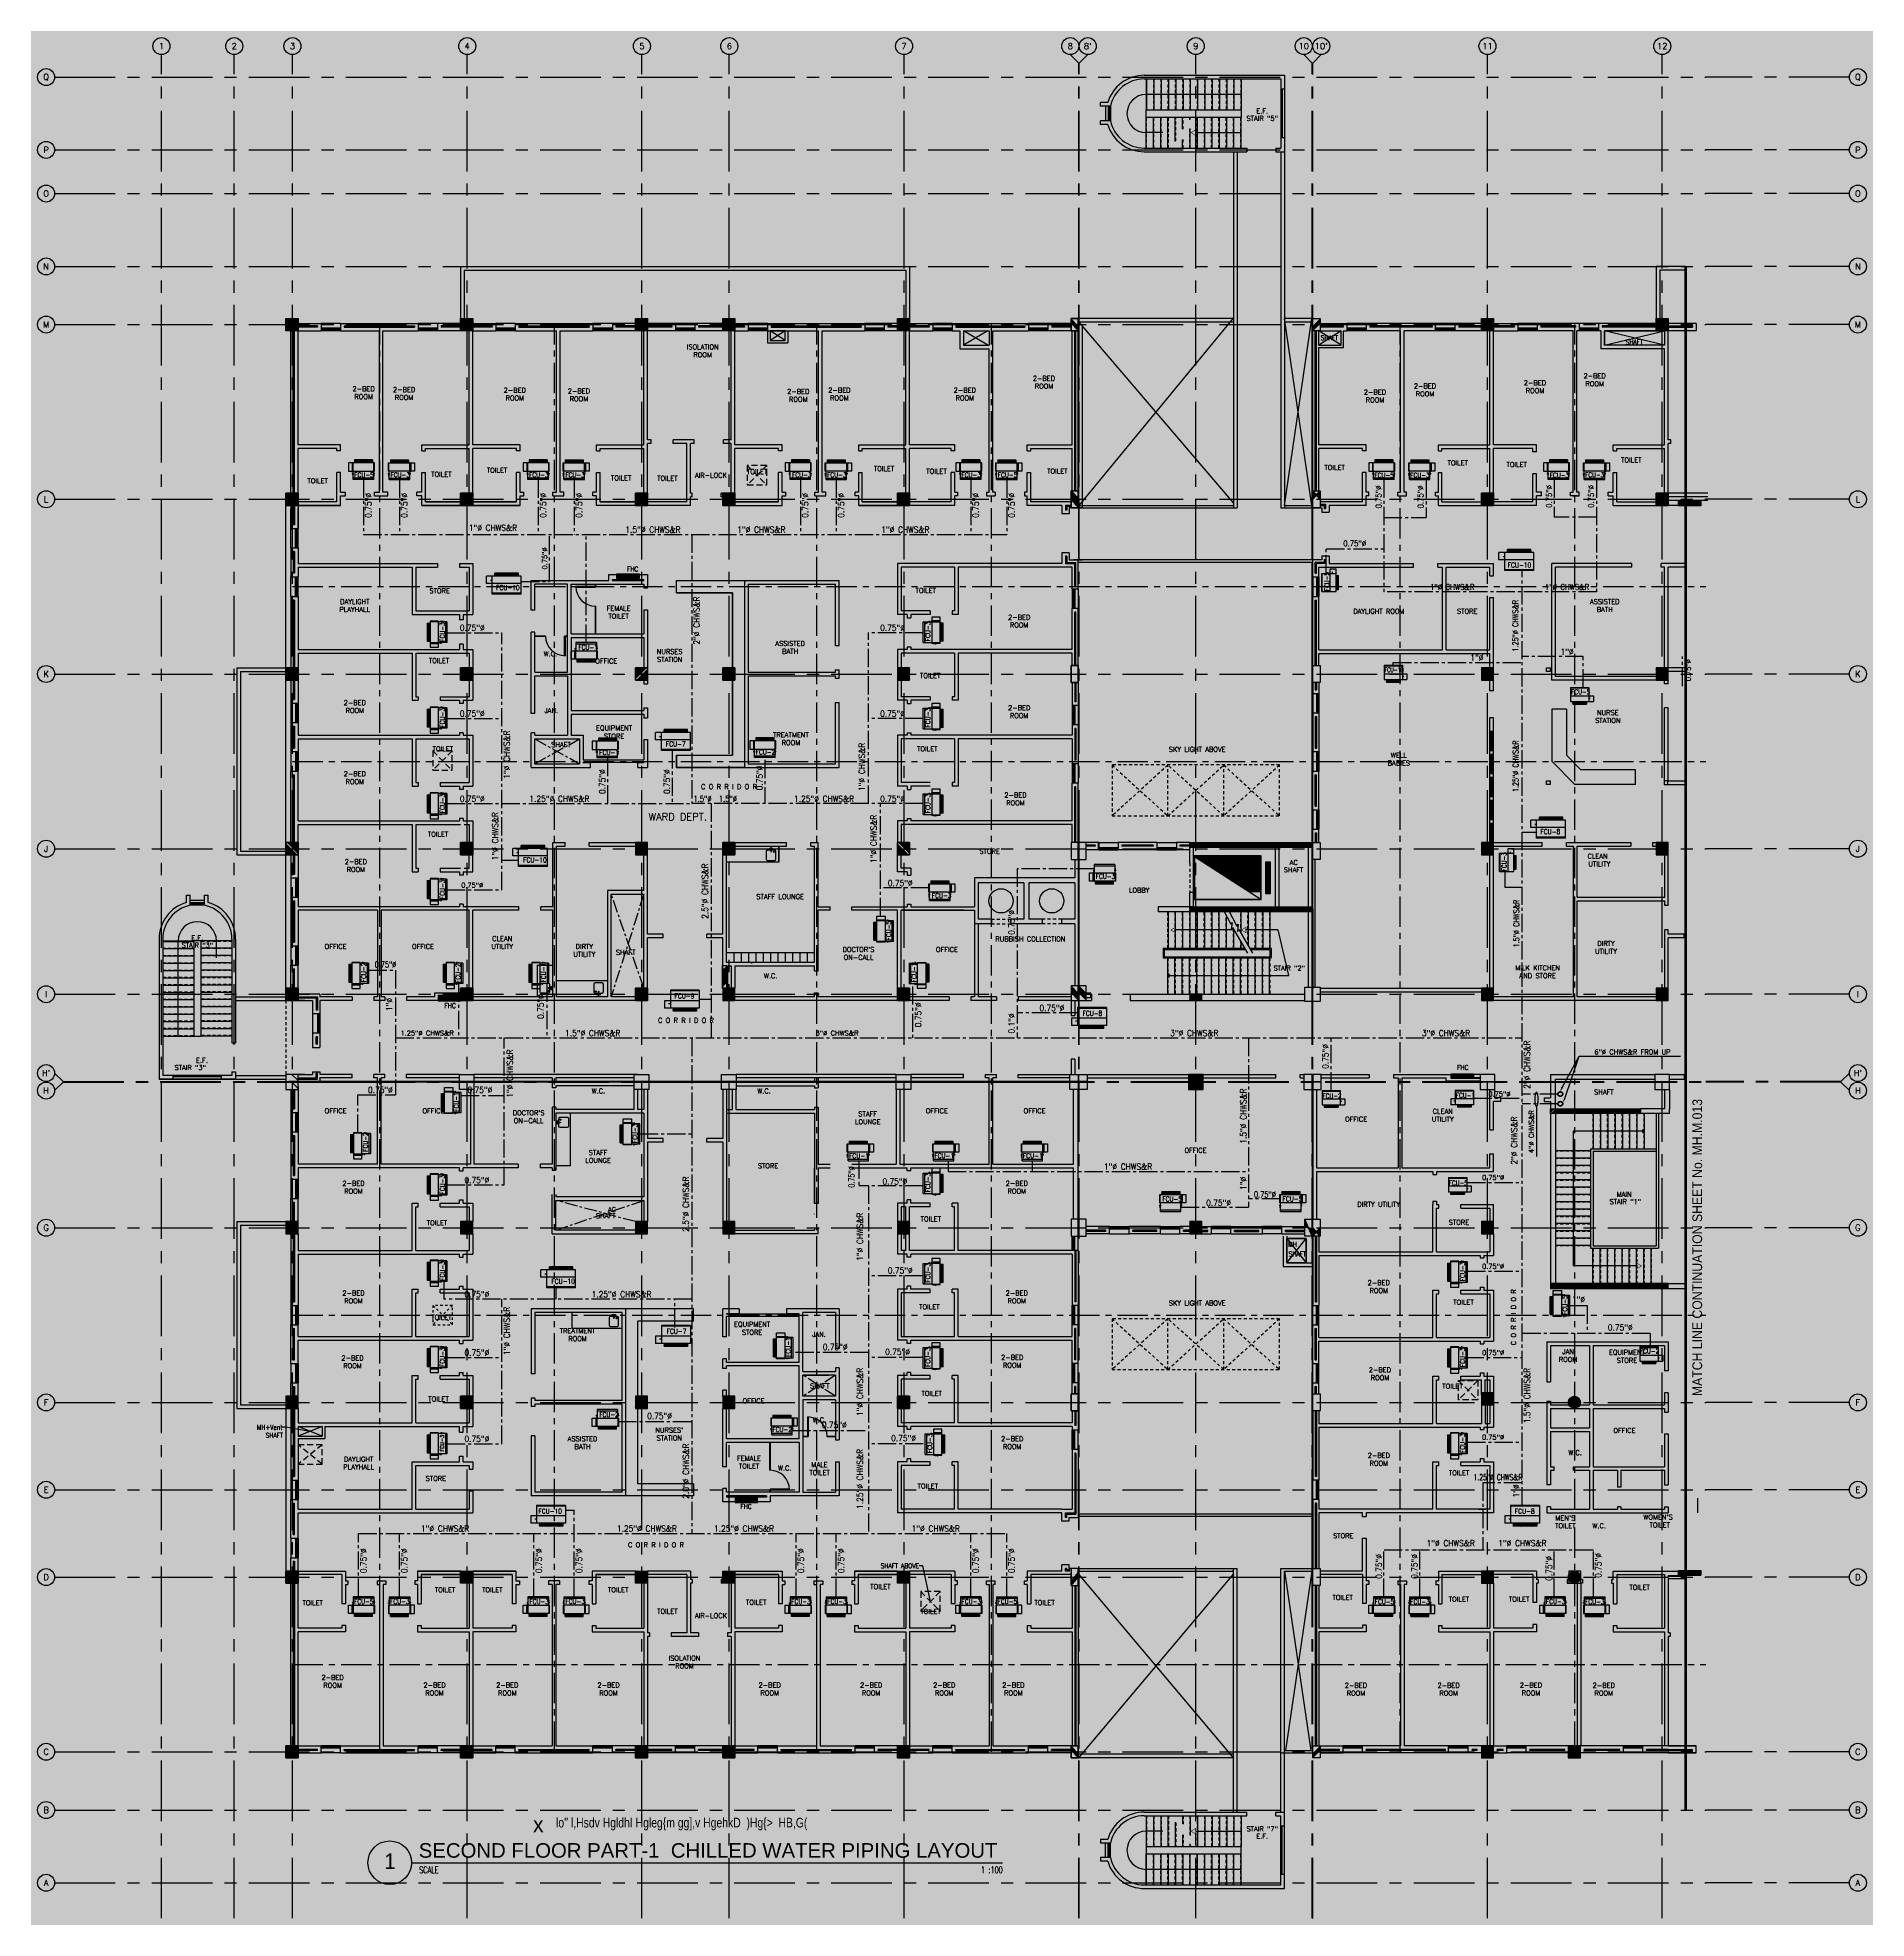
# Model space of a CAD drawing. Extents: x 417866242 to 417866633, y 43498034 to 43498122.
# Drawn here: x 417866557.3 to 417866632.6, y 43498033.6 to 43498111.1 of the extents above.
import ezdxf
from ezdxf.enums import TextEntityAlignment as Align

# ---------------------------------------------------------------- set-up
doc = ezdxf.new("R2010")
doc.units = 0
doc.header["$MEASUREMENT"] = 0
for name, pattern in [('CENTER', [2, 1.25, -0.25, 0.25, -0.25]), ('CENTER2', [1.125, 0.75, -0.125, 0.125, -0.125]), ('CENTERX2', [4, 2.5, -0.5, 0.5, -0.5]), ('HIDDEN', [0.375, 0.25, -0.125]), ('HIDDEN2', [0.1875, 0.125, -0.0625])]:
    doc.linetypes.add(name, pattern=pattern)
doc.layers.get('0').update_dxf_attribs({"linetype": 'CONTINUOUS'})
for name, color, linetype in [('AC-CH', 6, 'CENTER2'), ('AC-CHT', 2, 'CONTINUOUS'), ('ALM', 11, 'CONTINUOUS'), ('AX', 11, 'CONTINUOUS'), ('AX-CR', 7, 'CONTINUOUS'), ('AX-TXT', 2, 'CONTINUOUS'), ('AXES', 11, 'CENTERX2'), ('AXES1', 11, 'CENTER'), ('CER', 2, 'CONTINUOUS'), ('COL', 11, 'CONTINUOUS'), ('COUNTER', 11, 'CONTINUOUS'), ('CTXT', 6, 'CONTINUOUS'), ('E-TXT', 2, 'CONTINUOUS'), ('EJ', 11, 'CONTINUOUS'), ('ELEV', 2, 'CONTINUOUS'), ('FCU', 6, 'CONTINUOUS'), ('FHC', 11, 'CONTINUOUS'), ('HAT', 11, 'CONTINUOUS'), ('HIDDEN', 11, 'HIDDEN2'), ('INSUL', 11, 'CONTINUOUS'), ('LIFTS', 11, 'CONTINUOUS'), ('Locker', 11, 'CONTINUOUS'), ('ME-FIX', 11, 'CONTINUOUS'), ('NON-MEDICAL', 11, 'CONTINUOUS'), ('PART', 11, 'CONTINUOUS'), ('PROJ-L', 11, 'CONTINUOUS'), ('RM-NAME', 11, 'CONTINUOUS'), ('ROOF', 11, 'CONTINUOUS'), ('ROOF1', 4, 'CONTINUOUS'), ('SHAFT', 11, 'CONTINUOUS'), ('STR', 11, 'CONTINUOUS'), ('STR-H', 11, 'HIDDEN2'), ('SUNI-FUR', 11, 'CONTINUOUS'), ('TEXT', 6, 'CONTINUOUS'), ('TEXTN', 2, 'CONTINUOUS'), ('TXT1', 2, 'CONTINUOUS'), ('WALL', 11, 'CONTINUOUS'), ('WIN', 11, 'CONTINUOUS')]:
    doc.layers.add(name, color=color, linetype=linetype)
doc.styles.add('Abdel', font='xarb.shx', dxfattribs={"width": 0.9})
doc.styles.add('BR', font='BR.SHX')
doc.styles.add('KHRS2', font='ROMANS.shx', dxfattribs={"height": 200})
doc.styles.add('ROMANC', font='romanc', dxfattribs={"height": 0.1})
doc.styles.add('ROMANS', font='ROMANS.shx', dxfattribs={"width": 0.6})
doc.styles.add('SIMPLEX', font='simplex.shx', dxfattribs={"width": 0.8})
doc.styles.add('TTXT', font='ARIAL.TTF', dxfattribs={"width": 0.6})
doc.dimstyles.new('DIM7', dxfattribs={"dimtxt": 0.24, "dimasz": 0.08, "dimexe": 0.07, "dimexo": 0.05, "dimgap": 0.07, "dimtad": 1, "dimzin": 0, "dimdsep": 46, "dimtxsty": 'SIMPLEX', "dimblk": 'ARCHTICK', "dimcen": 0.05, "dimdle": 0.05, "dimclrd": 4, "dimclre": 4, "dimclrt": 2, "dimadec": 0, "dimazin": 0, "dimtp": 2, "dimtm": 2, "dimtfac": 0.114286, "dimtix": 1, "dimtmove": 2, "dimatfit": 3, "dimldrblk": 'DOT', "dimfxl": 0, "dimtolj": 1, "dimtzin": 0, "dimarcsym": 0})
pattern_1 = [(45, (417866348.939416, 43498057.74097), (-0.046403883, 0.046403883), []), (45, (417866348.97035, 43498057.74097), (-0.046403883, 0.046403883), [])]
pattern_2 = [(135, (417866900.68178, 43498016.645967), (0.0265165043, 0.0265165043), [])]

# ---------------------------------------------------------------- blocks, each defined once
blk = doc.blocks.new('*X51')
at = {"color": 0}
for p, q in [((193089, 10708), (193542, 11161)), ((193089, 10761), (193488, 11161)), ((193089, 10814), (193435, 11161)), ((193089, 10867), (193382, 11161)), ((193089, 10920), (193329, 11161)), ((193089, 10973), (193276, 11161)), ((193089, 11026), (193223, 11161)), ((193089, 11079), (193170, 11161)), ((193089, 11132), (193117, 11161)), ((193095, 10661), (193589, 11155)), ((193148, 10661), (193589, 11102)), ((193201, 10661), (193589, 11049)), ((193254, 10661), (193589, 10996)), ((193307, 10661), (193589, 10943)), ((193360, 10661), (193589, 10890)), ((193413, 10661), (193589, 10837)), ((193466, 10661), (193589, 10784)), ((193519, 10661), (193589, 10731)), ((193572, 10661), (193589, 10678))]:
    blk.add_line(p, q, dxfattribs=at)
blk = doc.blocks.new('C5')
at = {"layer": 'HAT', "linetype": 'ByBlock'}
h = blk.add_hatch(dxfattribs=at)
h.set_pattern_fill('ANSI31', color=256, scale=300, style=0)
h.set_pattern_definition([(45, (-223356.182, -51411.005), (-26.516504, 26.516504), [])])
h.paths.add_polyline_path([(300, 300), (0, 300), (0, 0), (300, 0)])
h.paths.add_polyline_path([(600, 300), (300, 300), (300, 0), (600, 0)])
at = {"layer": 'COL'}
blk.add_lwpolyline([(600, 300), (0, 300), (0, 0), (600, 0)], close=True, dxfattribs=at)
blk = doc.blocks.new('C11')
at = {"layer": 'HAT'}
h = blk.add_hatch(dxfattribs=at)
h.set_pattern_fill('ANSI31', color=256, scale=300, style=0)
h.set_pattern_definition([(45, (-248556.182, -75061.005), (-26.5165043, 26.5165043), [])])
h.paths.add_polyline_path([(300, 700), (0, 700), (0, 350), (300, 350)])
h.paths.add_polyline_path([(300, 350), (0, 350), (0, 0), (300, 0)])
at = {"layer": 'COL'}
blk.add_lwpolyline([(300, 700), (300, 0), (0, 0), (0, 700)], close=True, dxfattribs=at)
blk = doc.blocks.new('C11D')
at = {"layer": 'COL', "linetype": 'ByBlock'}
for p in [(-320, 0), (0, 0)]:
    blk.add_blockref('C11', p, dxfattribs=at)
blk = doc.blocks.new('C7')
at = {"layer": 'HAT'}
h = blk.add_hatch(dxfattribs=at)
h.set_pattern_fill('ANSI31', color=256, scale=300, style=0)
h.set_pattern_definition([(45, (-248876.182, -51411.005), (-26.5165043, 26.5165043), [])])
h.paths.add_polyline_path([(350, 300), (250, 300), (0, 300), (0, 0), (350, 0)])
at = {"layer": 'COL'}
blk.add_lwpolyline([(0, 300), (0, 0), (350, 0), (350, 300)], close=True, dxfattribs=at)
blk = doc.blocks.new('C5V')
at = {"layer": 'HAT'}
h = blk.add_hatch(dxfattribs=at)
h.set_pattern_fill('ANSI31', color=256, scale=300, style=0)
h.set_pattern_definition([(45, (-249196.182, -54711.005), (-26.5165043, 26.5165043), [])])
h.paths.add_polyline_path([(-20, 600), (-320, 600), (-320, 300), (-20, 300)])
h.paths.add_polyline_path([(-20, 300), (-320, 300), (-320, 0), (-20, 0)])
h = blk.add_hatch(dxfattribs=at)
h.set_pattern_fill('ANSI31', color=256, scale=300, style=0)
h.set_pattern_definition([(45, (-248876.182, -54711.005), (-26.5165043, 26.5165043), [])])
h.paths.add_polyline_path([(300, 600), (0, 600), (0, 300), (300, 300)])
h.paths.add_polyline_path([(300, 300), (0, 300), (0, 0), (300, 0)])
at = {"layer": 'COL'}
for points in [[(-20, 600), (-20, 0), (-320, 0), (-320, 600)], [(300, 600), (300, 0), (0, 0), (0, 600)]]:
    blk.add_lwpolyline(points, close=True, dxfattribs=at)
blk = doc.blocks.new('COL50')
at = {"layer": 'COL'}
blk.add_lwpolyline([(-250, 250), (-250, -250), (250, -250), (250, 250)], close=True, dxfattribs=at)
blk = doc.blocks.new('AXU')
at = {"layer": 'AX-CR'}
blk.add_circle((0, 350), 350, dxfattribs=at)
at = {"layer": 'AX-TXT', "style": 'ROMANS'}
blk.add_attdef('AX', text='', height=250, dxfattribs=at).set_placement((0, 350), align=Align.MIDDLE)
blk = doc.blocks.new('*X30')
at = {"color": 0}
for p, q in [((73379, 177112), (73857, 177590)), ((73379, 177165), (73804, 177590)), ((73379, 177218), (73751, 177590)), ((73379, 177271), (73698, 177590)), ((73379, 177324), (73645, 177590)), ((73379, 177377), (73592, 177590)), ((73379, 177430), (73539, 177590)), ((73379, 177483), (73486, 177590)), ((73379, 177536), (73433, 177590)), ((73410, 177090), (73879, 177559)), ((73463, 177090), (73879, 177506)), ((73516, 177090), (73879, 177453)), ((73569, 177090), (73879, 177400)), ((73622, 177090), (73879, 177347)), ((73675, 177090), (73879, 177294)), ((73728, 177090), (73879, 177241)), ((73781, 177090), (73879, 177188)), ((73834, 177090), (73879, 177134))]:
    blk.add_line(p, q, dxfattribs=at)
blk = doc.blocks.new('*X31')
at = {"color": 0}
for p, q in [((73379, 169899), (73870, 170390)), ((73379, 169952), (73817, 170390)), ((73379, 170005), (73764, 170390)), ((73379, 170058), (73711, 170390)), ((73379, 170111), (73658, 170390)), ((73379, 170164), (73604, 170390)), ((73379, 170217), (73551, 170390)), ((73379, 170271), (73498, 170390)), ((73379, 170324), (73445, 170390)), ((73379, 170377), (73392, 170390)), ((73423, 169890), (73879, 170346)), ((73476, 169890), (73879, 170293)), ((73529, 169890), (73879, 170240)), ((73582, 169890), (73879, 170187)), ((73635, 169890), (73879, 170134)), ((73688, 169890), (73879, 170081)), ((73741, 169890), (73879, 170028)), ((73794, 169890), (73879, 169975)), ((73847, 169890), (73879, 169922))]:
    blk.add_line(p, q, dxfattribs=at)
blk = doc.blocks.new('*X32')
at = {"color": 0}
for p, q in [((73379, 162740), (73829, 163190)), ((73379, 162793), (73776, 163190)), ((73379, 162846), (73723, 163190)), ((73379, 162899), (73670, 163190)), ((73379, 162952), (73617, 163190)), ((73379, 163005), (73564, 163190)), ((73379, 163058), (73511, 163190)), ((73379, 163111), (73458, 163190)), ((73379, 163164), (73405, 163190)), ((73382, 162690), (73879, 163187)), ((73435, 162690), (73879, 163134)), ((73488, 162690), (73879, 163081)), ((73541, 162690), (73879, 163028)), ((73594, 162690), (73879, 162975)), ((73647, 162690), (73879, 162922)), ((73700, 162690), (73879, 162869)), ((73753, 162690), (73879, 162816)), ((73806, 162690), (73879, 162763)), ((73859, 162690), (73879, 162710))]:
    blk.add_line(p, q, dxfattribs=at)
blk = doc.blocks.new('*X33')
at = {"color": 0}
for p, q in [((73379, 155527), (73842, 155990)), ((73379, 155580), (73789, 155990)), ((73379, 155633), (73736, 155990)), ((73379, 155686), (73683, 155990)), ((73379, 155739), (73629, 155990)), ((73379, 155793), (73576, 155990)), ((73379, 155846), (73523, 155990)), ((73379, 155899), (73470, 155990)), ((73379, 155952), (73417, 155990)), ((73395, 155490), (73879, 155974)), ((73448, 155490), (73879, 155921)), ((73501, 155490), (73879, 155868)), ((73554, 155490), (73879, 155815)), ((73607, 155490), (73879, 155762)), ((73660, 155490), (73879, 155709)), ((73713, 155490), (73879, 155656)), ((73766, 155490), (73879, 155603)), ((73819, 155490), (73879, 155550)), ((73872, 155490), (73879, 155497))]:
    blk.add_line(p, q, dxfattribs=at)
blk = doc.blocks.new('*X29')
at = {"color": 0}
for p, q in [((140176, 227700), (140376, 227700)), ((140176, 227650), (140376, 227650)), ((140176, 227600), (140376, 227600)), ((140176, 227550), (140376, 227550)), ((140176, 227500), (140376, 227500)), ((140176, 227450), (140376, 227450)), ((140176, 227400), (140376, 227400)), ((140176, 227350), (140376, 227350)), ((140176, 227300), (140376, 227300)), ((140176, 227250), (140376, 227250)), ((140176, 227200), (140376, 227200)), ((140176, 227150), (140376, 227150)), ((140176, 227100), (140376, 227100)), ((140176, 227050), (140376, 227050)), ((140176, 227000), (140376, 227000)), ((140176, 226950), (140376, 226950)), ((140176, 226900), (140376, 226900)), ((140176, 226850), (140376, 226850)), ((140176, 226800), (140376, 226800)), ((140176, 226750), (140376, 226750)), ((140176, 226700), (140376, 226700)), ((140176, 226650), (140376, 226650)), ((140176, 226600), (140376, 226600)), ((140176, 226550), (140376, 226550)), ((140176, 226500), (140376, 226500)), ((140176, 226450), (140376, 226450))]:
    blk.add_line(p, q, dxfattribs=at)
blk = doc.blocks.new('*X36')
at = {"color": 0}
for p, q in [((73379, 149535), (73834, 149990)), ((73379, 149588), (73781, 149990)), ((73379, 149641), (73728, 149990)), ((73379, 149694), (73675, 149990)), ((73379, 149747), (73622, 149990)), ((73379, 149800), (73569, 149990)), ((73379, 149853), (73516, 149990)), ((73379, 149906), (73463, 149990)), ((73379, 149959), (73410, 149990)), ((73387, 149490), (73879, 149982)), ((73440, 149490), (73879, 149929)), ((73493, 149490), (73879, 149876)), ((73546, 149490), (73879, 149822)), ((73599, 149490), (73879, 149769)), ((73653, 149490), (73879, 149716)), ((73706, 149490), (73879, 149663)), ((73759, 149490), (73879, 149610)), ((73812, 149490), (73879, 149557)), ((73865, 149490), (73879, 149504))]:
    blk.add_line(p, q, dxfattribs=at)
blk = doc.blocks.new('*X37')
at = {"color": 0}
for p, q in [((61359, 149500), (61599, 149740)), ((61359, 149553), (61546, 149740)), ((61359, 149606), (61493, 149740)), ((61359, 149659), (61440, 149740)), ((61359, 149712), (61387, 149740)), ((61402, 149490), (61652, 149740)), ((61455, 149490), (61705, 149740)), ((61508, 149490), (61758, 149740)), ((61561, 149490), (61811, 149740)), ((61614, 149490), (61859, 149735)), ((61667, 149490), (61859, 149682)), ((61720, 149490), (61859, 149629)), ((61773, 149490), (61859, 149576)), ((61826, 149490), (61859, 149523))]:
    blk.add_line(p, q, dxfattribs=at)
blk = doc.blocks.new('*X35')
at = {"color": 0}
for p, q in [((61359, 153159), (61540, 153340)), ((61359, 153212), (61487, 153340)), ((61359, 153265), (61434, 153340)), ((61359, 153318), (61380, 153340)), ((61393, 153140), (61593, 153340)), ((61446, 153140), (61646, 153340)), ((61499, 153140), (61699, 153340)), ((61552, 153140), (61752, 153340)), ((61605, 153140), (61805, 153340)), ((61658, 153140), (61858, 153340)), ((61711, 153140), (61911, 153340)), ((61764, 153140), (61964, 153340)), ((61817, 153140), (62017, 153340)), ((61870, 153140), (62070, 153340)), ((61923, 153140), (62123, 153340)), ((61976, 153140), (62176, 153340)), ((62029, 153140), (62229, 153340)), ((62082, 153140), (62282, 153340)), ((62135, 153140), (62335, 153340)), ((62188, 153140), (62388, 153340)), ((62241, 153140), (62441, 153340)), ((62294, 153140), (62494, 153340)), ((62347, 153140), (62547, 153340)), ((62400, 153140), (62600, 153340)), ((62453, 153140), (62653, 153340)), ((62506, 153140), (62706, 153340)), ((62559, 153140), (62759, 153340)), ((62612, 153140), (62812, 153340)), ((62665, 153140), (62865, 153340)), ((62718, 153140), (62918, 153340)), ((62771, 153140), (62971, 153340)), ((62825, 153140), (63025, 153340)), ((62878, 153140), (63078, 153340)), ((62931, 153140), (63131, 153340)), ((62984, 153140), (63184, 153340)), ((63037, 153140), (63237, 153340)), ((63090, 153140), (63290, 153340)), ((63143, 153140), (63343, 153340)), ((63196, 153140), (63396, 153340)), ((63249, 153140), (63449, 153340)), ((63302, 153140), (63502, 153340)), ((63355, 153140), (63555, 153340)), ((63408, 153140), (63608, 153340)), ((63461, 153140), (63661, 153340)), ((63514, 153140), (63714, 153340)), ((63567, 153140), (63767, 153340)), ((63620, 153140), (63820, 153340)), ((63673, 153140), (63873, 153340)), ((63726, 153140), (63926, 153340)), ((63779, 153140), (63979, 153340)), ((63832, 153140), (64032, 153340)), ((63885, 153140), (64085, 153340)), ((63938, 153140), (64138, 153340)), ((63991, 153140), (64191, 153340)), ((64044, 153140), (64244, 153340)), ((64097, 153140), (64297, 153340)), ((64150, 153140), (64350, 153340)), ((64203, 153140), (64403, 153340)), ((64256, 153140), (64456, 153340)), ((64309, 153140), (64509, 153340)), ((64362, 153140), (64562, 153340)), ((64416, 153140), (64616, 153340)), ((64469, 153140), (64669, 153340)), ((64522, 153140), (64722, 153340)), ((64575, 153140), (64775, 153340)), ((64628, 153140), (64828, 153340)), ((64681, 153140), (64881, 153340)), ((64734, 153140), (64934, 153340)), ((64787, 153140), (64987, 153340)), ((64840, 153140), (65040, 153340)), ((64893, 153140), (65093, 153340)), ((64946, 153140), (65146, 153340)), ((64999, 153140), (65199, 153340)), ((65052, 153140), (65252, 153340)), ((65105, 153140), (65305, 153340)), ((65158, 153140), (65358, 153340)), ((65211, 153140), (65411, 153340)), ((65264, 153140), (65464, 153340)), ((65317, 153140), (65517, 153340)), ((65370, 153140), (65570, 153340)), ((65423, 153140), (65623, 153340)), ((65476, 153140), (65676, 153340)), ((65529, 153140), (65729, 153340)), ((65582, 153140), (65782, 153340)), ((65635, 153140), (65835, 153340)), ((65688, 153140), (65888, 153340)), ((65741, 153140), (65941, 153340)), ((65794, 153140), (65994, 153340)), ((65847, 153140), (66047, 153340)), ((65900, 153140), (66100, 153340)), ((65953, 153140), (66153, 153340)), ((66007, 153140), (66207, 153340)), ((66060, 153140), (66260, 153340)), ((66113, 153140), (66313, 153340)), ((66166, 153140), (66366, 153340)), ((66219, 153140), (66409, 153330)), ((66272, 153140), (66409, 153277)), ((66325, 153140), (66409, 153224)), ((66378, 153140), (66409, 153171))]:
    blk.add_line(p, q, dxfattribs=at)
blk = doc.blocks.new('*X34')
at = {"color": 0}
for p, q in [((61359, 155811), (61538, 155990)), ((61359, 155864), (61485, 155990)), ((61359, 155917), (61432, 155990)), ((61359, 155970), (61379, 155990)), ((61391, 155790), (61591, 155990)), ((61444, 155790), (61644, 155990)), ((61497, 155790), (61697, 155990)), ((61550, 155790), (61750, 155990)), ((61603, 155790), (61803, 155990)), ((61656, 155790), (61856, 155990)), ((61709, 155790), (61909, 155990)), ((61762, 155790), (61962, 155990)), ((61815, 155790), (62015, 155990)), ((61868, 155790), (62068, 155990)), ((61921, 155790), (62121, 155990)), ((61974, 155790), (62174, 155990)), ((62027, 155790), (62227, 155990)), ((62080, 155790), (62280, 155990)), ((62133, 155790), (62333, 155990)), ((62186, 155790), (62386, 155990)), ((62240, 155790), (62440, 155990)), ((62293, 155790), (62493, 155990)), ((62346, 155790), (62546, 155990)), ((62399, 155790), (62599, 155990)), ((62452, 155790), (62652, 155990)), ((62505, 155790), (62705, 155990)), ((62558, 155790), (62758, 155990)), ((62611, 155790), (62811, 155990)), ((62664, 155790), (62864, 155990)), ((62717, 155790), (62917, 155990)), ((62770, 155790), (62970, 155990)), ((62823, 155790), (63023, 155990)), ((62876, 155790), (63076, 155990)), ((62929, 155790), (63129, 155990)), ((62982, 155790), (63182, 155990)), ((63035, 155790), (63235, 155990)), ((63088, 155790), (63288, 155990)), ((63141, 155790), (63341, 155990)), ((63194, 155790), (63394, 155990)), ((63247, 155790), (63447, 155990)), ((63300, 155790), (63500, 155990)), ((63353, 155790), (63553, 155990)), ((63406, 155790), (63606, 155990)), ((63459, 155790), (63659, 155990)), ((63512, 155790), (63712, 155990)), ((63565, 155790), (63765, 155990)), ((63618, 155790), (63818, 155990)), ((63671, 155790), (63871, 155990)), ((63724, 155790), (63924, 155990)), ((63777, 155790), (63977, 155990)), ((63830, 155790), (64030, 155990)), ((63884, 155790), (64084, 155990)), ((63937, 155790), (64137, 155990)), ((63990, 155790), (64190, 155990)), ((64043, 155790), (64243, 155990)), ((64096, 155790), (64296, 155990)), ((64149, 155790), (64349, 155990)), ((64202, 155790), (64402, 155990)), ((64255, 155790), (64455, 155990)), ((64308, 155790), (64508, 155990)), ((64361, 155790), (64561, 155990)), ((64414, 155790), (64614, 155990)), ((64467, 155790), (64667, 155990)), ((64520, 155790), (64720, 155990)), ((64573, 155790), (64773, 155990)), ((64626, 155790), (64826, 155990)), ((64679, 155790), (64879, 155990)), ((64732, 155790), (64932, 155990)), ((64785, 155790), (64985, 155990)), ((64838, 155790), (65038, 155990)), ((64891, 155790), (65091, 155990)), ((64944, 155790), (65144, 155990)), ((64997, 155790), (65197, 155990)), ((65050, 155790), (65250, 155990)), ((65103, 155790), (65303, 155990)), ((65156, 155790), (65356, 155990)), ((65209, 155790), (65409, 155990)), ((65262, 155790), (65462, 155990)), ((65315, 155790), (65515, 155990)), ((65368, 155790), (65568, 155990)), ((65421, 155790), (65621, 155990)), ((65475, 155790), (65675, 155990)), ((65528, 155790), (65728, 155990)), ((65581, 155790), (65781, 155990)), ((65634, 155790), (65834, 155990)), ((65687, 155790), (65887, 155990)), ((65740, 155790), (65940, 155990)), ((65793, 155790), (65993, 155990)), ((65846, 155790), (66046, 155990)), ((65899, 155790), (66099, 155990)), ((65952, 155790), (66152, 155990)), ((66005, 155790), (66205, 155990)), ((66058, 155790), (66258, 155990)), ((66111, 155790), (66311, 155990)), ((66164, 155790), (66364, 155990)), ((66217, 155790), (66409, 155982)), ((66270, 155790), (66409, 155929)), ((66323, 155790), (66409, 155876)), ((66376, 155790), (66409, 155823))]:
    blk.add_line(p, q, dxfattribs=at)
blk = doc.blocks.new('A$C3A782592')
at = {"layer": 'COUNTER', "linetype": 'ByBlock'}
for p, q in [((0, 3100), (0, 951)), ((600, 3100), (0, 3100)), ((600, 3100), (600, 1200)), ((951, 0), (0, 951)), ((1200, 600), (600, 1200)), ((3450, 0), (951, 0)), ((3450, 600), (1200, 600)), ((3450, 0), (3450, 600))]:
    blk.add_line(p, q, dxfattribs=at)
blk = doc.blocks.new('AXL')
at = {"layer": 'AX-CR'}
blk.add_circle((-350, 0), 350, dxfattribs=at)
at = {"layer": 'AX-TXT', "style": 'ROMANS'}
blk.add_attdef('AX', text='', height=250, dxfattribs=at).set_placement((-350, 0), align=Align.MIDDLE)
blk = doc.blocks.new('*X39')
at = {"color": 0}
for p, q in [((73379, 139883), (73846, 140350)), ((73379, 139936), (73793, 140350)), ((73379, 139989), (73740, 140350)), ((73379, 140042), (73687, 140350)), ((73379, 140095), (73634, 140350)), ((73379, 140148), (73581, 140350)), ((73379, 140201), (73528, 140350)), ((73379, 140254), (73475, 140350)), ((73379, 140307), (73422, 140350)), ((73399, 139850), (73879, 140330)), ((73452, 139850), (73879, 140277)), ((73505, 139850), (73879, 140224)), ((73558, 139850), (73879, 140170)), ((73612, 139850), (73879, 140117)), ((73665, 139850), (73879, 140064)), ((73718, 139850), (73879, 140011)), ((73771, 139850), (73879, 139958)), ((73824, 139850), (73879, 139905)), ((73877, 139850), (73879, 139852))]:
    blk.add_line(p, q, dxfattribs=at)
blk = doc.blocks.new('*X38')
at = {"color": 0}
for p, q in [((61359, 139901), (61808, 140350)), ((61359, 139954), (61755, 140350)), ((61359, 140007), (61702, 140350)), ((61359, 140060), (61649, 140350)), ((61359, 140113), (61596, 140350)), ((61359, 140166), (61543, 140350)), ((61359, 140219), (61490, 140350)), ((61359, 140272), (61437, 140350)), ((61359, 140325), (61384, 140350)), ((61361, 139850), (61859, 140348)), ((61414, 139850), (61859, 140295)), ((61467, 139850), (61859, 140242)), ((61520, 139850), (61859, 140189)), ((61573, 139850), (61859, 140136)), ((61626, 139850), (61859, 140083)), ((61679, 139850), (61859, 140030)), ((61732, 139850), (61859, 139977)), ((61785, 139850), (61859, 139924)), ((61838, 139850), (61859, 139871))]:
    blk.add_line(p, q, dxfattribs=at)
blk = doc.blocks.new('*X40')
at = {"color": 0}
for p, q in [((73379, 132670), (73859, 133150)), ((73379, 132723), (73806, 133150)), ((73379, 132776), (73753, 133150)), ((73379, 132829), (73700, 133150)), ((73379, 132882), (73647, 133150)), ((73379, 132935), (73594, 133150)), ((73379, 132988), (73541, 133150)), ((73379, 133041), (73488, 133150)), ((73379, 133094), (73435, 133150)), ((73379, 133147), (73382, 133150)), ((73412, 132650), (73879, 133117)), ((73465, 132650), (73879, 133064)), ((73518, 132650), (73879, 133011)), ((73571, 132650), (73879, 132958)), ((73624, 132650), (73879, 132905)), ((73677, 132650), (73879, 132852)), ((73730, 132650), (73879, 132799)), ((73783, 132650), (73879, 132746)), ((73836, 132650), (73879, 132693))]:
    blk.add_line(p, q, dxfattribs=at)
blk = doc.blocks.new('*X41')
at = {"color": 0}
for p, q in [((73379, 125458), (73871, 125950)), ((73379, 125511), (73818, 125950)), ((73379, 125564), (73765, 125950)), ((73379, 125617), (73712, 125950)), ((73379, 125670), (73659, 125950)), ((73379, 125723), (73606, 125950)), ((73379, 125776), (73553, 125950)), ((73379, 125829), (73500, 125950)), ((73379, 125882), (73447, 125950)), ((73379, 125935), (73394, 125950)), ((73424, 125450), (73879, 125905)), ((73477, 125450), (73879, 125852)), ((73530, 125450), (73879, 125799)), ((73583, 125450), (73879, 125746)), ((73636, 125450), (73879, 125692)), ((73690, 125450), (73879, 125639)), ((73743, 125450), (73879, 125586)), ((73796, 125450), (73879, 125533)), ((73849, 125450), (73879, 125480))]:
    blk.add_line(p, q, dxfattribs=at)
blk = doc.blocks.new('*X43')
at = {"color": 0}
for p, q in [((76229, 137641), (76388, 137800)), ((76229, 137694), (76334, 137800)), ((76229, 137748), (76281, 137800)), ((76241, 137600), (76441, 137800)), ((76294, 137600), (76494, 137800)), ((76347, 137600), (76547, 137800)), ((76400, 137600), (76600, 137800)), ((76453, 137600), (76653, 137800)), ((76506, 137600), (76706, 137800)), ((76559, 137600), (76759, 137800)), ((76612, 137600), (76812, 137800)), ((76665, 137600), (76865, 137800)), ((76718, 137600), (76918, 137800)), ((76771, 137600), (76971, 137800)), ((76824, 137600), (77024, 137800)), ((76877, 137600), (77077, 137800)), ((76930, 137600), (77130, 137800)), ((76983, 137600), (77183, 137800)), ((77036, 137600), (77236, 137800)), ((77089, 137600), (77289, 137800)), ((77142, 137600), (77342, 137800)), ((77195, 137600), (77395, 137800)), ((77248, 137600), (77448, 137800)), ((77301, 137600), (77501, 137800)), ((77354, 137600), (77554, 137800)), ((77407, 137600), (77607, 137800)), ((77460, 137600), (77660, 137800)), ((77513, 137600), (77713, 137800)), ((77566, 137600), (77766, 137800)), ((77619, 137600), (77819, 137800)), ((77672, 137600), (77872, 137800)), ((77725, 137600), (77925, 137800)), ((77779, 137600), (77979, 137800)), ((77832, 137600), (78032, 137800)), ((77885, 137600), (78085, 137800)), ((77938, 137600), (78138, 137800)), ((77991, 137600), (78191, 137800)), ((78044, 137600), (78244, 137800)), ((78097, 137600), (78297, 137800)), ((78150, 137600), (78350, 137800)), ((78203, 137600), (78403, 137800)), ((78256, 137600), (78456, 137800)), ((78309, 137600), (78509, 137800)), ((78362, 137600), (78562, 137800)), ((78415, 137600), (78615, 137800)), ((78468, 137600), (78668, 137800)), ((78521, 137600), (78721, 137800)), ((78574, 137600), (78774, 137800)), ((78627, 137600), (78827, 137800)), ((78680, 137600), (78880, 137800)), ((78733, 137600), (78933, 137800)), ((78786, 137600), (78986, 137800)), ((78839, 137600), (79039, 137800)), ((78892, 137600), (79092, 137800)), ((78945, 137600), (79145, 137800)), ((78998, 137600), (79198, 137800)), ((79051, 137600), (79251, 137800)), ((79104, 137600), (79304, 137800)), ((79157, 137600), (79357, 137800)), ((79210, 137600), (79410, 137800)), ((79263, 137600), (79463, 137800)), ((79316, 137600), (79516, 137800)), ((79369, 137600), (79569, 137800)), ((79423, 137600), (79623, 137800)), ((79476, 137600), (79676, 137800)), ((79529, 137600), (79729, 137800)), ((79582, 137600), (79782, 137800)), ((79635, 137600), (79835, 137800)), ((79688, 137600), (79888, 137800)), ((79741, 137600), (79941, 137800)), ((79794, 137600), (79994, 137800)), ((79847, 137600), (80047, 137800)), ((79900, 137600), (80100, 137800)), ((79953, 137600), (80153, 137800)), ((80006, 137600), (80206, 137800)), ((80059, 137600), (80259, 137800)), ((80112, 137600), (80312, 137800)), ((80165, 137600), (80365, 137800)), ((80218, 137600), (80418, 137800)), ((80271, 137600), (80471, 137800)), ((80324, 137600), (80524, 137800)), ((80377, 137600), (80577, 137800)), ((80430, 137600), (80630, 137800)), ((80483, 137600), (80683, 137800)), ((80536, 137600), (80736, 137800)), ((80589, 137600), (80789, 137800)), ((80642, 137600), (80842, 137800)), ((80695, 137600), (80895, 137800)), ((80748, 137600), (80948, 137800)), ((80801, 137600), (81001, 137800)), ((80854, 137600), (81054, 137800)), ((80907, 137600), (81079, 137772)), ((80960, 137600), (81079, 137718)), ((81014, 137600), (81079, 137665)), ((81067, 137600), (81079, 137612))]:
    blk.add_line(p, q, dxfattribs=at)
blk = doc.blocks.new('*X44')
at = {"color": 0}
for p, q in [((76229, 144854), (76375, 145000)), ((76229, 144907), (76322, 145000)), ((76229, 144960), (76269, 145000)), ((76281, 144800), (76481, 145000)), ((76334, 144800), (76534, 145000)), ((76387, 144800), (76587, 145000)), ((76440, 144800), (76640, 145000)), ((76493, 144800), (76693, 145000)), ((76546, 144800), (76746, 145000)), ((76599, 144800), (76799, 145000)), ((76652, 144800), (76852, 145000)), ((76705, 144800), (76905, 145000)), ((76758, 144800), (76958, 145000)), ((76811, 144800), (77011, 145000)), ((76864, 144800), (77064, 145000)), ((76917, 144800), (77117, 145000)), ((76971, 144800), (77171, 145000)), ((77024, 144800), (77224, 145000)), ((77077, 144800), (77277, 145000)), ((77130, 144800), (77330, 145000)), ((77183, 144800), (77383, 145000)), ((77236, 144800), (77436, 145000)), ((77289, 144800), (77489, 145000)), ((77342, 144800), (77542, 145000)), ((77395, 144800), (77595, 145000)), ((77448, 144800), (77648, 145000)), ((77501, 144800), (77701, 145000)), ((77554, 144800), (77754, 145000)), ((77607, 144800), (77807, 145000)), ((77660, 144800), (77860, 145000)), ((77713, 144800), (77913, 145000)), ((77766, 144800), (77966, 145000)), ((77819, 144800), (78019, 145000)), ((77872, 144800), (78072, 145000)), ((77925, 144800), (78125, 145000)), ((77978, 144800), (78178, 145000)), ((78031, 144800), (78231, 145000)), ((78084, 144800), (78284, 145000)), ((78137, 144800), (78337, 145000)), ((78190, 144800), (78390, 145000)), ((78243, 144800), (78443, 145000)), ((78296, 144800), (78496, 145000)), ((78349, 144800), (78549, 145000)), ((78402, 144800), (78602, 145000)), ((78455, 144800), (78655, 145000)), ((78508, 144800), (78708, 145000)), ((78562, 144800), (78762, 145000)), ((78615, 144800), (78815, 145000)), ((78668, 144800), (78868, 145000)), ((78721, 144800), (78921, 145000)), ((78774, 144800), (78974, 145000)), ((78827, 144800), (79027, 145000)), ((78880, 144800), (79080, 145000)), ((78933, 144800), (79133, 145000)), ((78986, 144800), (79186, 145000)), ((79039, 144800), (79239, 145000)), ((79092, 144800), (79292, 145000)), ((79145, 144800), (79345, 145000)), ((79198, 144800), (79398, 145000)), ((79251, 144800), (79451, 145000)), ((79304, 144800), (79504, 145000)), ((79357, 144800), (79557, 145000)), ((79410, 144800), (79610, 145000)), ((79463, 144800), (79663, 145000)), ((79516, 144800), (79716, 145000)), ((79569, 144800), (79769, 145000)), ((79622, 144800), (79822, 145000)), ((79675, 144800), (79875, 145000)), ((79728, 144800), (79928, 145000)), ((79781, 144800), (79929, 144948)), ((79834, 144800), (79929, 144895)), ((79887, 144800), (79929, 144842))]:
    blk.add_line(p, q, dxfattribs=at)
blk = doc.blocks.new('*X42')
at = {"color": 0}
for p, q in [((73379, 118298), (73831, 118750)), ((73379, 118351), (73778, 118750)), ((73379, 118404), (73725, 118750)), ((73379, 118457), (73672, 118750)), ((73379, 118510), (73619, 118750)), ((73379, 118563), (73566, 118750)), ((73379, 118616), (73513, 118750)), ((73379, 118669), (73460, 118750)), ((73379, 118722), (73407, 118750)), ((73384, 118250), (73879, 118745)), ((73437, 118250), (73879, 118692)), ((73490, 118250), (73879, 118639)), ((73543, 118250), (73879, 118586)), ((73596, 118250), (73879, 118533)), ((73649, 118250), (73879, 118480)), ((73702, 118250), (73879, 118427)), ((73755, 118250), (73879, 118374)), ((73808, 118250), (73879, 118321)), ((73861, 118250), (73879, 118268))]:
    blk.add_line(p, q, dxfattribs=at)
blk = doc.blocks.new('*X28')
at = {"color": 0}
for p, q in [((80579, 149522), (81047, 149990)), ((80579, 149575), (80994, 149990)), ((80579, 149628), (80941, 149990)), ((80579, 149681), (80888, 149990)), ((80579, 149734), (80835, 149990)), ((80579, 149787), (80782, 149990)), ((80579, 149840), (80729, 149990)), ((80579, 149893), (80676, 149990)), ((80579, 149946), (80623, 149990)), ((80600, 149490), (81079, 149969)), ((80653, 149490), (81079, 149916)), ((80706, 149490), (81079, 149863)), ((80759, 149490), (81079, 149810)), ((80812, 149490), (81079, 149757)), ((80865, 149490), (81079, 149704)), ((80918, 149490), (81079, 149651)), ((80971, 149490), (81079, 149598)), ((81024, 149490), (81079, 149545)), ((81077, 149490), (81079, 149492))]:
    blk.add_line(p, q, dxfattribs=at)
blk = doc.blocks.new('*X27')
at = {"color": 0}
for p, q in [((80579, 155515), (81054, 155990)), ((80579, 155568), (81001, 155990)), ((80579, 155621), (80948, 155990)), ((80579, 155674), (80895, 155990)), ((80579, 155727), (80842, 155990)), ((80579, 155780), (80789, 155990)), ((80579, 155833), (80736, 155990)), ((80579, 155886), (80683, 155990)), ((80579, 155939), (80630, 155990)), ((80607, 155490), (81079, 155962)), ((80660, 155490), (81079, 155909)), ((80713, 155490), (81079, 155856)), ((80766, 155490), (81079, 155803)), ((80819, 155490), (81079, 155750)), ((80872, 155490), (81079, 155697)), ((80925, 155490), (81079, 155644)), ((80978, 155490), (81079, 155591)), ((81031, 155490), (81079, 155538))]:
    blk.add_line(p, q, dxfattribs=at)
blk = doc.blocks.new('*X26')
at = {"color": 0}
for p, q in [((80579, 162727), (81042, 163190)), ((80579, 162780), (80989, 163190)), ((80579, 162833), (80936, 163190)), ((80579, 162886), (80883, 163190)), ((80579, 162939), (80829, 163190)), ((80579, 162993), (80776, 163190)), ((80579, 163046), (80723, 163190)), ((80579, 163099), (80670, 163190)), ((80579, 163152), (80617, 163190)), ((80595, 162690), (81079, 163174)), ((80648, 162690), (81079, 163121)), ((80701, 162690), (81079, 163068)), ((80754, 162690), (81079, 163015)), ((80807, 162690), (81079, 162962)), ((80860, 162690), (81079, 162909)), ((80913, 162690), (81079, 162856)), ((80966, 162690), (81079, 162803)), ((81019, 162690), (81079, 162750)), ((81072, 162690), (81079, 162697))]:
    blk.add_line(p, q, dxfattribs=at)
blk = doc.blocks.new('*X25')
at = {"color": 0}
for p, q in [((80579, 169940), (81029, 170390)), ((80579, 169993), (80976, 170390)), ((80579, 170046), (80923, 170390)), ((80579, 170099), (80870, 170390)), ((80579, 170152), (80817, 170390)), ((80579, 170205), (80764, 170390)), ((80579, 170258), (80711, 170390)), ((80579, 170311), (80658, 170390)), ((80579, 170364), (80605, 170390)), ((80582, 169890), (81079, 170387)), ((80635, 169890), (81079, 170334)), ((80688, 169890), (81079, 170281)), ((80741, 169890), (81079, 170228)), ((80794, 169890), (81079, 170175)), ((80847, 169890), (81079, 170122)), ((80900, 169890), (81079, 170069)), ((80953, 169890), (81079, 170016)), ((81006, 169890), (81079, 169963)), ((81059, 169890), (81079, 169910))]:
    blk.add_line(p, q, dxfattribs=at)
blk = doc.blocks.new('*X24')
at = {"color": 0}
for p, q in [((80579, 177099), (81070, 177590)), ((80579, 177152), (81017, 177590)), ((80579, 177205), (80964, 177590)), ((80579, 177258), (80911, 177590)), ((80579, 177311), (80858, 177590)), ((80579, 177364), (80804, 177590)), ((80579, 177417), (80751, 177590)), ((80579, 177471), (80698, 177590)), ((80579, 177524), (80645, 177590)), ((80579, 177577), (80592, 177590)), ((80623, 177090), (81079, 177546)), ((80676, 177090), (81079, 177493)), ((80729, 177090), (81079, 177440)), ((80782, 177090), (81079, 177387)), ((80835, 177090), (81079, 177334)), ((80888, 177090), (81079, 177281)), ((80941, 177090), (81079, 177228)), ((80994, 177090), (81079, 177175)), ((81047, 177090), (81079, 177122))]:
    blk.add_line(p, q, dxfattribs=at)
blk = doc.blocks.new('AXR')
at = {"layer": 'AX-CR'}
blk.add_circle((350, 0), 350, dxfattribs=at)
at = {"layer": 'AX-TXT', "style": 'ROMANS'}
blk.add_attdef('AX', text='', height=250, dxfattribs=at).set_placement((350, 0), align=Align.MIDDLE)
blk = doc.blocks.new('*X86')
at = {"color": 0}
for p, q in [((253128, 139850), (253628, 140350)), ((253129, 139903), (253575, 140350)), ((253129, 139956), (253522, 140350)), ((253129, 140009), (253469, 140350)), ((253129, 140062), (253416, 140350)), ((253129, 140115), (253363, 140350)), ((253129, 140168), (253310, 140350)), ((253129, 140221), (253257, 140350)), ((253129, 140274), (253204, 140350)), ((253129, 140327), (253151, 140350)), ((253181, 139850), (253629, 140297)), ((253234, 139850), (253629, 140244)), ((253287, 139850), (253629, 140191)), ((253340, 139850), (253629, 140138)), ((253393, 139850), (253629, 140085)), ((253446, 139850), (253629, 140032)), ((253499, 139850), (253629, 139979)), ((253553, 139850), (253629, 139926)), ((253606, 139850), (253629, 139873))]:
    blk.add_line(p, q, dxfattribs=at)
blk = doc.blocks.new('*X85')
at = {"color": 0}
for p, q in [((245929, 139863), (246416, 140350)), ((245929, 139916), (246363, 140350)), ((245929, 139969), (246310, 140350)), ((245929, 140022), (246257, 140350)), ((245929, 140075), (246204, 140350)), ((245929, 140128), (246151, 140350)), ((245929, 140181), (246098, 140350)), ((245929, 140234), (246045, 140350)), ((245929, 140287), (245991, 140350)), ((245929, 140340), (245938, 140350)), ((245969, 139850), (246429, 140310)), ((246022, 139850), (246429, 140256)), ((246075, 139850), (246429, 140203)), ((246128, 139850), (246429, 140150)), ((246181, 139850), (246429, 140097)), ((246234, 139850), (246429, 140044)), ((246287, 139850), (246429, 139991)), ((246340, 139850), (246429, 139938)), ((246393, 139850), (246429, 139885))]:
    blk.add_line(p, q, dxfattribs=at)
blk = doc.blocks.new('*X60')
at = {"color": 0}
for p, q in [((238729, 139875), (239203, 140350)), ((238729, 139928), (239150, 140350)), ((238729, 139981), (239097, 140350)), ((238729, 140034), (239044, 140350)), ((238729, 140087), (238991, 140350)), ((238729, 140140), (238938, 140350)), ((238729, 140193), (238885, 140350)), ((238729, 140246), (238832, 140350)), ((238729, 140299), (238779, 140350)), ((238756, 139850), (239229, 140322)), ((238809, 139850), (239229, 140269)), ((238862, 139850), (239229, 140216)), ((238915, 139850), (239229, 140163)), ((238968, 139850), (239229, 140110)), ((239021, 139850), (239229, 140057)), ((239074, 139850), (239229, 140004)), ((239128, 139850), (239229, 139951)), ((239181, 139850), (239229, 139898))]:
    blk.add_line(p, q, dxfattribs=at)
blk = doc.blocks.new('*X61')
at = {"color": 0}
for p, q in [((227929, 132681), (228397, 133150)), ((227929, 132734), (228344, 133150)), ((227929, 132787), (228291, 133150)), ((227929, 132840), (228238, 133150)), ((227929, 132893), (228185, 133150)), ((227929, 132946), (228132, 133150)), ((227929, 132999), (228079, 133150)), ((227929, 133053), (228026, 133150)), ((227929, 133106), (227973, 133150)), ((227950, 132650), (228429, 133128)), ((228003, 132650), (228429, 133075)), ((228056, 132650), (228429, 133022)), ((228109, 132650), (228429, 132969)), ((228162, 132650), (228429, 132916)), ((228215, 132650), (228429, 132863)), ((228268, 132650), (228429, 132810)), ((228321, 132650), (228429, 132757)), ((228374, 132650), (228429, 132704))]:
    blk.add_line(p, q, dxfattribs=at)
blk = doc.blocks.new('*X63')
at = {"color": 0}
for p, q in [((238729, 132663), (239216, 133150)), ((238729, 132716), (239163, 133150)), ((238729, 132769), (239110, 133150)), ((238729, 132822), (239057, 133150)), ((238729, 132875), (239004, 133150)), ((238729, 132928), (238951, 133150)), ((238729, 132981), (238898, 133150)), ((238729, 133034), (238845, 133150)), ((238729, 133087), (238791, 133150)), ((238729, 133140), (238738, 133150)), ((238769, 132650), (239229, 133110)), ((238822, 132650), (239229, 133056)), ((238875, 132650), (239229, 133003)), ((238928, 132650), (239229, 132950)), ((238981, 132650), (239229, 132897)), ((239034, 132650), (239229, 132844)), ((239087, 132650), (239229, 132791)), ((239140, 132650), (239229, 132738)), ((239193, 132650), (239229, 132685))]:
    blk.add_line(p, q, dxfattribs=at)
blk = doc.blocks.new('*X62')
at = {"color": 0}
for p, q in [((235129, 132669), (235610, 133150)), ((235129, 132722), (235556, 133150)), ((235129, 132775), (235503, 133150)), ((235129, 132828), (235450, 133150)), ((235129, 132881), (235397, 133150)), ((235129, 132934), (235344, 133150)), ((235129, 132987), (235291, 133150)), ((235129, 133040), (235238, 133150)), ((235129, 133093), (235185, 133150)), ((235163, 132650), (235629, 133116)), ((235216, 132650), (235629, 133063)), ((235269, 132650), (235629, 133010)), ((235322, 132650), (235629, 132957)), ((235375, 132650), (235629, 132904)), ((235428, 132650), (235629, 132851)), ((235481, 132650), (235629, 132798)), ((235534, 132650), (235629, 132745)), ((235587, 132650), (235629, 132691))]:
    blk.add_line(p, q, dxfattribs=at)
blk = doc.blocks.new('*X87')
at = {"color": 0}
for p, q in [((253129, 132691), (253588, 133150)), ((253129, 132744), (253535, 133150)), ((253129, 132797), (253482, 133150)), ((253129, 132850), (253429, 133150)), ((253129, 132903), (253376, 133150)), ((253129, 132956), (253323, 133150)), ((253129, 133009), (253269, 133150)), ((253129, 133062), (253216, 133150)), ((253129, 133115), (253163, 133150)), ((253141, 132650), (253629, 133138)), ((253194, 132650), (253629, 133085)), ((253247, 132650), (253629, 133031)), ((253300, 132650), (253629, 132978)), ((253353, 132650), (253629, 132925)), ((253406, 132650), (253629, 132872)), ((253459, 132650), (253629, 132819)), ((253512, 132650), (253629, 132766)), ((253565, 132650), (253629, 132713)), ((253618, 132650), (253629, 132660))]:
    blk.add_line(p, q, dxfattribs=at)
blk = doc.blocks.new('EXH')
at = {"layer": 'SHAFT', "color": 211, "linetype": 'HIDDEN'}
for p, q in [((-400, 400), (400, -400)), ((400, 400), (-400, -400))]:
    blk.add_line(p, q, dxfattribs=at)
blk.add_lwpolyline([(-400, 400), (400, 400), (400, -400), (-400, -400)], close=True, dxfattribs=at)
blk = doc.blocks.new('*X88')
at = {"color": 0}
for p, q in [((245928, 132650), (246428, 133150)), ((245929, 132703), (246375, 133150)), ((245929, 132756), (246322, 133150)), ((245929, 132809), (246269, 133150)), ((245929, 132862), (246216, 133150)), ((245929, 132915), (246163, 133150)), ((245929, 132968), (246110, 133150)), ((245929, 133021), (246057, 133150)), ((245929, 133074), (246004, 133150)), ((245929, 133127), (245951, 133150)), ((245981, 132650), (246429, 133097)), ((246034, 132650), (246429, 133044)), ((246087, 132650), (246429, 132991)), ((246140, 132650), (246429, 132938)), ((246193, 132650), (246429, 132885)), ((246246, 132650), (246429, 132832)), ((246299, 132650), (246429, 132779)), ((246353, 132650), (246429, 132726)), ((246406, 132650), (246429, 132673))]:
    blk.add_line(p, q, dxfattribs=at)
blk = doc.blocks.new('*X79')
at = {"color": 0}
for p, q in [((253129, 125478), (253600, 125950)), ((253129, 125531), (253547, 125950)), ((253129, 125584), (253494, 125950)), ((253129, 125637), (253441, 125950)), ((253129, 125690), (253388, 125950)), ((253129, 125743), (253335, 125950)), ((253129, 125796), (253282, 125950)), ((253129, 125849), (253229, 125950)), ((253129, 125902), (253176, 125950)), ((253153, 125450), (253629, 125925)), ((253206, 125450), (253629, 125872)), ((253259, 125450), (253629, 125819)), ((253312, 125450), (253629, 125766)), ((253365, 125450), (253629, 125713)), ((253418, 125450), (253629, 125660)), ((253471, 125450), (253629, 125607)), ((253524, 125450), (253629, 125554)), ((253577, 125450), (253629, 125501))]:
    blk.add_line(p, q, dxfattribs=at)
blk = doc.blocks.new('*X72')
at = {"color": 0}
for p, q in [((245929, 169932), (246386, 170390)), ((245929, 169985), (246333, 170390)), ((245929, 170038), (246280, 170390)), ((245929, 170091), (246227, 170390)), ((245929, 170144), (246174, 170390)), ((245929, 170197), (246121, 170390)), ((245929, 170250), (246068, 170390)), ((245929, 170303), (246015, 170390)), ((245929, 170357), (245962, 170390)), ((245939, 169890), (246429, 170379)), ((245992, 169890), (246429, 170326)), ((246045, 169890), (246429, 170273)), ((246098, 169890), (246429, 170220)), ((246151, 169890), (246429, 170167)), ((246204, 169890), (246429, 170114)), ((246257, 169890), (246429, 170061)), ((246310, 169890), (246429, 170008)), ((246363, 169890), (246429, 169955)), ((246416, 169890), (246429, 169902))]:
    blk.add_line(p, q, dxfattribs=at)
blk = doc.blocks.new('*X71')
at = {"color": 0}
for p, q in [((238727, 169890), (239227, 170390)), ((238729, 169945), (239174, 170390)), ((238729, 169998), (239121, 170390)), ((238729, 170051), (239067, 170390)), ((238729, 170104), (239014, 170390)), ((238729, 170157), (238961, 170390)), ((238729, 170210), (238908, 170390)), ((238729, 170263), (238855, 170390)), ((238729, 170316), (238802, 170390)), ((238729, 170369), (238749, 170390)), ((238780, 169890), (239229, 170339)), ((238833, 169890), (239229, 170286)), ((238886, 169890), (239229, 170233)), ((238939, 169890), (239229, 170180)), ((238992, 169890), (239229, 170127)), ((239045, 169890), (239229, 170074)), ((239098, 169890), (239229, 170020)), ((239151, 169890), (239229, 169967)), ((239204, 169890), (239229, 169914))]:
    blk.add_line(p, q, dxfattribs=at)
blk = doc.blocks.new('*X69')
at = {"color": 0}
for p, q in [((227929, 169910), (228408, 170390)), ((227929, 169963), (228355, 170390)), ((227929, 170017), (228302, 170390)), ((227929, 170070), (228249, 170390)), ((227929, 170123), (228196, 170390)), ((227929, 170176), (228143, 170390)), ((227929, 170229), (228090, 170390)), ((227929, 170282), (228037, 170390)), ((227929, 170335), (227984, 170390)), ((227961, 169890), (228429, 170357)), ((228014, 169890), (228429, 170304)), ((228067, 169890), (228429, 170251)), ((228120, 169890), (228429, 170198)), ((228173, 169890), (228429, 170145)), ((228226, 169890), (228429, 170092)), ((228279, 169890), (228429, 170039)), ((228332, 169890), (228429, 169986)), ((228385, 169890), (228429, 169933))]:
    blk.add_line(p, q, dxfattribs=at)
blk = doc.blocks.new('*X70')
at = {"color": 0}
for p, q in [((235129, 169898), (235620, 170390)), ((235129, 169951), (235567, 170390)), ((235129, 170004), (235514, 170390)), ((235129, 170057), (235461, 170390)), ((235129, 170110), (235408, 170390)), ((235129, 170163), (235355, 170390)), ((235129, 170216), (235302, 170390)), ((235129, 170269), (235249, 170390)), ((235129, 170322), (235196, 170390)), ((235129, 170375), (235143, 170390)), ((235173, 169890), (235629, 170345)), ((235226, 169890), (235629, 170292)), ((235279, 169890), (235629, 170239)), ((235332, 169890), (235629, 170186)), ((235385, 169890), (235629, 170133)), ((235439, 169890), (235629, 170080)), ((235492, 169890), (235629, 170027)), ((235545, 169890), (235629, 169974)), ((235598, 169890), (235629, 169921))]:
    blk.add_line(p, q, dxfattribs=at)
blk = doc.blocks.new('*X80')
at = {"color": 0}
for p, q in [((253129, 118266), (253613, 118750)), ((253129, 118319), (253560, 118750)), ((253129, 118372), (253507, 118750)), ((253129, 118425), (253454, 118750)), ((253129, 118478), (253401, 118750)), ((253129, 118531), (253348, 118750)), ((253129, 118584), (253294, 118750)), ((253129, 118637), (253241, 118750)), ((253129, 118690), (253188, 118750)), ((253129, 118743), (253135, 118750)), ((253166, 118250), (253629, 118713)), ((253219, 118250), (253629, 118660)), ((253272, 118250), (253629, 118607)), ((253325, 118250), (253629, 118553)), ((253378, 118250), (253629, 118500)), ((253431, 118250), (253629, 118447)), ((253484, 118250), (253629, 118394)), ((253537, 118250), (253629, 118341)), ((253590, 118250), (253629, 118288))]:
    blk.add_line(p, q, dxfattribs=at)
blk = doc.blocks.new('*X65')
at = {"color": 0}
for p, q in [((245927, 177090), (246427, 177590)), ((245929, 177145), (246374, 177590)), ((245929, 177198), (246321, 177590)), ((245929, 177251), (246267, 177590)), ((245929, 177304), (246214, 177590)), ((245929, 177357), (246161, 177590)), ((245929, 177410), (246108, 177590)), ((245929, 177463), (246055, 177590)), ((245929, 177516), (246002, 177590)), ((245929, 177569), (245949, 177590)), ((245980, 177090), (246429, 177539)), ((246033, 177090), (246429, 177486)), ((246086, 177090), (246429, 177433)), ((246139, 177090), (246429, 177380)), ((246192, 177090), (246429, 177327)), ((246245, 177090), (246429, 177274)), ((246298, 177090), (246429, 177220)), ((246351, 177090), (246429, 177167)), ((246404, 177090), (246429, 177114))]:
    blk.add_line(p, q, dxfattribs=at)
blk = doc.blocks.new('*X66')
at = {"color": 0}
for p, q in [((238729, 177104), (239214, 177590)), ((238729, 177157), (239161, 177590)), ((238729, 177210), (239108, 177590)), ((238729, 177263), (239055, 177590)), ((238729, 177316), (239002, 177590)), ((238729, 177369), (238949, 177590)), ((238729, 177422), (238896, 177590)), ((238729, 177475), (238843, 177590)), ((238729, 177528), (238790, 177590)), ((238729, 177581), (238737, 177590)), ((238767, 177090), (239229, 177551)), ((238820, 177090), (239229, 177498)), ((238873, 177090), (239229, 177445)), ((238926, 177090), (239229, 177392)), ((238979, 177090), (239229, 177339)), ((239032, 177090), (239229, 177286)), ((239085, 177090), (239229, 177233)), ((239138, 177090), (239229, 177180)), ((239191, 177090), (239229, 177127))]:
    blk.add_line(p, q, dxfattribs=at)
blk = doc.blocks.new('*X67')
at = {"color": 0}
for p, q in [((235129, 177110), (235608, 177590)), ((235129, 177163), (235555, 177590)), ((235129, 177217), (235502, 177590)), ((235129, 177270), (235449, 177590)), ((235129, 177323), (235396, 177590)), ((235129, 177376), (235343, 177590)), ((235129, 177429), (235290, 177590)), ((235129, 177482), (235237, 177590)), ((235129, 177535), (235184, 177590)), ((235161, 177090), (235629, 177557)), ((235214, 177090), (235629, 177504)), ((235267, 177090), (235629, 177451)), ((235320, 177090), (235629, 177398)), ((235373, 177090), (235629, 177345)), ((235426, 177090), (235629, 177292)), ((235479, 177090), (235629, 177239)), ((235532, 177090), (235629, 177186)), ((235585, 177090), (235629, 177133))]:
    blk.add_line(p, q, dxfattribs=at)
blk = doc.blocks.new('*X68')
at = {"color": 0}
for p, q in [((227929, 177123), (228395, 177590)), ((227929, 177176), (228342, 177590)), ((227929, 177229), (228289, 177590)), ((227929, 177282), (228236, 177590)), ((227929, 177335), (228183, 177590)), ((227929, 177388), (228130, 177590)), ((227929, 177441), (228077, 177590)), ((227929, 177494), (228024, 177590)), ((227929, 177547), (227971, 177590)), ((227948, 177090), (228429, 177570)), ((228001, 177090), (228429, 177517)), ((228054, 177090), (228429, 177464)), ((228107, 177090), (228429, 177411)), ((228161, 177090), (228429, 177358)), ((228214, 177090), (228429, 177305)), ((228267, 177090), (228429, 177252)), ((228320, 177090), (228429, 177199)), ((228373, 177090), (228429, 177146))]:
    blk.add_line(p, q, dxfattribs=at)
blk = doc.blocks.new('*X57')
at = {"color": 0}
for p, q in [((235129, 149533), (235585, 149990)), ((235129, 149586), (235532, 149990)), ((235129, 149639), (235479, 149990)), ((235129, 149692), (235426, 149990)), ((235129, 149745), (235373, 149990)), ((235129, 149798), (235320, 149990)), ((235129, 149851), (235267, 149990)), ((235129, 149905), (235214, 149990)), ((235129, 149958), (235161, 149990)), ((235138, 149490), (235629, 149980)), ((235191, 149490), (235629, 149927)), ((235244, 149490), (235629, 149874)), ((235297, 149490), (235629, 149821)), ((235350, 149490), (235629, 149768)), ((235403, 149490), (235629, 149715)), ((235456, 149490), (235629, 149662)), ((235509, 149490), (235629, 149609)), ((235562, 149490), (235629, 149556)), ((235615, 149490), (235629, 149503))]:
    blk.add_line(p, q, dxfattribs=at)
blk = doc.blocks.new('*X58')
at = {"color": 0}
for p, q in [((227926, 149490), (228426, 149990)), ((227929, 149546), (228373, 149990)), ((227929, 149599), (228319, 149990)), ((227929, 149652), (228266, 149990)), ((227929, 149705), (228213, 149990)), ((227929, 149758), (228160, 149990)), ((227929, 149811), (228107, 149990)), ((227929, 149864), (228054, 149990)), ((227929, 149917), (228001, 149990)), ((227929, 149970), (227948, 149990)), ((227979, 149490), (228429, 149940)), ((228032, 149490), (228429, 149887)), ((228085, 149490), (228429, 149834)), ((228138, 149490), (228429, 149781)), ((228191, 149490), (228429, 149728)), ((228244, 149490), (228429, 149675)), ((228297, 149490), (228429, 149622)), ((228350, 149490), (228429, 149568)), ((228403, 149490), (228429, 149515))]:
    blk.add_line(p, q, dxfattribs=at)
blk = doc.blocks.new('*X56')
at = {"color": 0}
for p, q in [((238729, 149527), (239191, 149990)), ((238729, 149580), (239138, 149990)), ((238729, 149633), (239085, 149990)), ((238729, 149686), (239032, 149990)), ((238729, 149739), (238979, 149990)), ((238729, 149792), (238926, 149990)), ((238729, 149845), (238873, 149990)), ((238729, 149898), (238820, 149990)), ((238729, 149951), (238767, 149990)), ((238744, 149490), (239229, 149974)), ((238797, 149490), (239229, 149921)), ((238850, 149490), (239229, 149868)), ((238903, 149490), (239229, 149815)), ((238956, 149490), (239229, 149762)), ((239009, 149490), (239229, 149709)), ((239062, 149490), (239229, 149656)), ((239116, 149490), (239229, 149603)), ((239169, 149490), (239229, 149550)), ((239222, 149490), (239229, 149497))]:
    blk.add_line(p, q, dxfattribs=at)
blk = doc.blocks.new('*X82')
at = {"color": 0}
for p, q in [((253129, 155548), (253570, 155990)), ((253129, 155601), (253517, 155990)), ((253129, 155654), (253464, 155990)), ((253129, 155707), (253411, 155990)), ((253129, 155760), (253358, 155990)), ((253129, 155813), (253305, 155990)), ((253129, 155866), (253252, 155990)), ((253129, 155919), (253199, 155990)), ((253129, 155972), (253146, 155990)), ((253177, 155490), (253629, 155942)), ((253230, 155490), (253629, 155889)), ((253283, 155490), (253629, 155836)), ((253336, 155490), (253629, 155783)), ((253389, 155490), (253629, 155730)), ((253442, 155490), (253629, 155677)), ((253495, 155490), (253629, 155624)), ((253548, 155490), (253629, 155571)), ((253601, 155490), (253629, 155517))]:
    blk.add_line(p, q, dxfattribs=at)
blk = doc.blocks.new('*X84')
at = {"color": 0}
for p, q in [((253129, 149502), (253616, 149990)), ((253129, 149555), (253563, 149990)), ((253129, 149608), (253510, 149990)), ((253129, 149661), (253457, 149990)), ((253129, 149714), (253404, 149990)), ((253129, 149767), (253351, 149990)), ((253129, 149820), (253298, 149990)), ((253129, 149873), (253245, 149990)), ((253129, 149926), (253192, 149990)), ((253129, 149979), (253139, 149990)), ((253169, 149490), (253629, 149949)), ((253222, 149490), (253629, 149896)), ((253275, 149490), (253629, 149843)), ((253328, 149490), (253629, 149790)), ((253381, 149490), (253629, 149737)), ((253434, 149490), (253629, 149684)), ((253487, 149490), (253629, 149631)), ((253540, 149490), (253629, 149578)), ((253594, 149490), (253629, 149525))]:
    blk.add_line(p, q, dxfattribs=at)
blk = doc.blocks.new('*X83')
at = {"color": 0}
for p, q in [((245929, 149515), (246404, 149990)), ((245929, 149568), (246351, 149990)), ((245929, 149621), (246298, 149990)), ((245929, 149674), (246245, 149990)), ((245929, 149727), (246192, 149990)), ((245929, 149780), (246139, 149990)), ((245929, 149833), (246086, 149990)), ((245929, 149886), (246033, 149990)), ((245929, 149939), (245979, 149990)), ((245957, 149490), (246429, 149962)), ((246010, 149490), (246429, 149908)), ((246063, 149490), (246429, 149855)), ((246116, 149490), (246429, 149802)), ((246169, 149490), (246429, 149749)), ((246222, 149490), (246429, 149696)), ((246275, 149490), (246429, 149643)), ((246328, 149490), (246429, 149590)), ((246381, 149490), (246429, 149537))]:
    blk.add_line(p, q, dxfattribs=at)
blk = doc.blocks.new('*X78')
at = {"color": 0}
for p, q in [((253129, 162707), (253611, 163190)), ((253129, 162760), (253558, 163190)), ((253129, 162813), (253505, 163190)), ((253129, 162866), (253452, 163190)), ((253129, 162919), (253399, 163190)), ((253129, 162972), (253346, 163190)), ((253129, 163025), (253293, 163190)), ((253129, 163079), (253240, 163190)), ((253129, 163132), (253187, 163190)), ((253164, 162690), (253629, 163154)), ((253217, 162690), (253629, 163101)), ((253270, 162690), (253629, 163048)), ((253323, 162690), (253629, 162995)), ((253376, 162690), (253629, 162942)), ((253429, 162690), (253629, 162889)), ((253482, 162690), (253629, 162836)), ((253535, 162690), (253629, 162783)), ((253588, 162690), (253629, 162730))]:
    blk.add_line(p, q, dxfattribs=at)
blk = doc.blocks.new('*X77')
at = {"color": 0}
for p, q in [((245929, 162720), (246399, 163190)), ((245929, 162773), (246345, 163190)), ((245929, 162826), (246292, 163190)), ((245929, 162879), (246239, 163190)), ((245929, 162932), (246186, 163190)), ((245929, 162985), (246133, 163190)), ((245929, 163038), (246080, 163190)), ((245929, 163091), (246027, 163190)), ((245929, 163144), (245974, 163190)), ((245952, 162690), (246429, 163167)), ((246005, 162690), (246429, 163114)), ((246058, 162690), (246429, 163061)), ((246111, 162690), (246429, 163008)), ((246164, 162690), (246429, 162955)), ((246217, 162690), (246429, 162902)), ((246270, 162690), (246429, 162849)), ((246323, 162690), (246429, 162796)), ((246376, 162690), (246429, 162742))]:
    blk.add_line(p, q, dxfattribs=at)
blk = doc.blocks.new('*X76')
at = {"color": 0}
for p, q in [((238729, 162732), (239186, 163190)), ((238729, 162785), (239133, 163190)), ((238729, 162838), (239080, 163190)), ((238729, 162891), (239027, 163190)), ((238729, 162944), (238974, 163190)), ((238729, 162997), (238921, 163190)), ((238729, 163050), (238868, 163190)), ((238729, 163103), (238815, 163190)), ((238729, 163157), (238762, 163190)), ((238739, 162690), (239229, 163179)), ((238792, 162690), (239229, 163126)), ((238845, 162690), (239229, 163073)), ((238898, 162690), (239229, 163020)), ((238951, 162690), (239229, 162967)), ((239004, 162690), (239229, 162914)), ((239057, 162690), (239229, 162861)), ((239110, 162690), (239229, 162808)), ((239163, 162690), (239229, 162755)), ((239216, 162690), (239229, 162702))]:
    blk.add_line(p, q, dxfattribs=at)
blk = doc.blocks.new('*X75')
at = {"color": 0}
for p, q in [((235129, 162738), (235580, 163190)), ((235129, 162792), (235527, 163190)), ((235129, 162845), (235474, 163190)), ((235129, 162898), (235421, 163190)), ((235129, 162951), (235368, 163190)), ((235129, 163004), (235315, 163190)), ((235129, 163057), (235262, 163190)), ((235129, 163110), (235209, 163190)), ((235129, 163163), (235156, 163190)), ((235186, 162690), (235629, 163132)), ((235239, 162690), (235629, 163079)), ((235292, 162690), (235629, 163026)), ((235345, 162690), (235629, 162973)), ((235398, 162690), (235629, 162920)), ((235451, 162690), (235629, 162867)), ((235504, 162690), (235629, 162814)), ((235557, 162690), (235629, 162761)), ((235610, 162690), (235629, 162708))]:
    blk.add_line(p, q, dxfattribs=at)
blk = doc.blocks.new('*X81')
at = {"color": 0}
for p, q in [((245929, 155507), (246411, 155990)), ((245929, 155560), (246358, 155990)), ((245929, 155613), (246305, 155990)), ((245929, 155666), (246252, 155990)), ((245929, 155719), (246199, 155990)), ((245929, 155772), (246146, 155990)), ((245929, 155825), (246093, 155990)), ((245929, 155879), (246040, 155990)), ((245929, 155932), (245987, 155990)), ((245964, 155490), (246429, 155954)), ((246017, 155490), (246429, 155901)), ((246070, 155490), (246429, 155848)), ((246123, 155490), (246429, 155795)), ((246176, 155490), (246429, 155742)), ((246229, 155490), (246429, 155689)), ((246282, 155490), (246429, 155636)), ((246335, 155490), (246429, 155583)), ((246388, 155490), (246429, 155530))]:
    blk.add_line(p, q, dxfattribs=at)
blk = doc.blocks.new('*X55')
at = {"color": 0}
for p, q in [((238729, 155520), (239199, 155990)), ((238729, 155573), (239145, 155990)), ((238729, 155626), (239092, 155990)), ((238729, 155679), (239039, 155990)), ((238729, 155732), (238986, 155990)), ((238729, 155785), (238933, 155990)), ((238729, 155838), (238880, 155990)), ((238729, 155891), (238827, 155990)), ((238729, 155944), (238774, 155990)), ((238752, 155490), (239229, 155967)), ((238805, 155490), (239229, 155914)), ((238858, 155490), (239229, 155861)), ((238911, 155490), (239229, 155808)), ((238964, 155490), (239229, 155755)), ((239017, 155490), (239229, 155702)), ((239070, 155490), (239229, 155649)), ((239123, 155490), (239229, 155596)), ((239176, 155490), (239229, 155542))]:
    blk.add_line(p, q, dxfattribs=at)
blk = doc.blocks.new('*X54')
at = {"color": 0}
for p, q in [((235129, 155526), (235592, 155990)), ((235129, 155579), (235539, 155990)), ((235129, 155632), (235486, 155990)), ((235129, 155685), (235433, 155990)), ((235129, 155738), (235380, 155990)), ((235129, 155791), (235327, 155990)), ((235129, 155844), (235274, 155990)), ((235129, 155897), (235221, 155990)), ((235129, 155950), (235168, 155990)), ((235145, 155490), (235629, 155973)), ((235198, 155490), (235629, 155920)), ((235251, 155490), (235629, 155867)), ((235304, 155490), (235629, 155814)), ((235357, 155490), (235629, 155761)), ((235410, 155490), (235629, 155708)), ((235464, 155490), (235629, 155655)), ((235517, 155490), (235629, 155602)), ((235570, 155490), (235629, 155549)), ((235623, 155490), (235629, 155496))]:
    blk.add_line(p, q, dxfattribs=at)
blk = doc.blocks.new('*X59')
at = {"color": 0}
for p, q in [((227929, 155538), (228380, 155990)), ((227929, 155592), (228327, 155990)), ((227929, 155645), (228274, 155990)), ((227929, 155698), (228221, 155990)), ((227929, 155751), (228168, 155990)), ((227929, 155804), (228115, 155990)), ((227929, 155857), (228062, 155990)), ((227929, 155910), (228009, 155990)), ((227929, 155963), (227956, 155990)), ((227986, 155490), (228429, 155932)), ((228039, 155490), (228429, 155879)), ((228092, 155490), (228429, 155826)), ((228145, 155490), (228429, 155773)), ((228198, 155490), (228429, 155720)), ((228251, 155490), (228429, 155667)), ((228304, 155490), (228429, 155614)), ((228357, 155490), (228429, 155561)), ((228410, 155490), (228429, 155508))]:
    blk.add_line(p, q, dxfattribs=at)
blk = doc.blocks.new('*X74')
at = {"color": 0}
for p, q in [((227929, 162698), (228420, 163190)), ((227929, 162751), (228367, 163190)), ((227929, 162804), (228314, 163190)), ((227929, 162857), (228261, 163190)), ((227929, 162910), (228208, 163190)), ((227929, 162963), (228155, 163190)), ((227929, 163016), (228102, 163190)), ((227929, 163069), (228049, 163190)), ((227929, 163122), (227996, 163190)), ((227929, 163175), (227943, 163190)), ((227973, 162690), (228429, 163145)), ((228026, 162690), (228429, 163092)), ((228079, 162690), (228429, 163039)), ((228132, 162690), (228429, 162986)), ((228185, 162690), (228429, 162933)), ((228239, 162690), (228429, 162880)), ((228292, 162690), (228429, 162827)), ((228345, 162690), (228429, 162774)), ((228398, 162690), (228429, 162721))]:
    blk.add_line(p, q, dxfattribs=at)
blk = doc.blocks.new('*X64')
at = {"color": 0}
for p, q in [((253129, 177132), (253586, 177590)), ((253129, 177185), (253533, 177590)), ((253129, 177238), (253480, 177590)), ((253129, 177291), (253427, 177590)), ((253129, 177344), (253374, 177590)), ((253129, 177397), (253321, 177590)), ((253129, 177450), (253268, 177590)), ((253129, 177503), (253215, 177590)), ((253129, 177557), (253162, 177590)), ((253139, 177090), (253629, 177579)), ((253192, 177090), (253629, 177526)), ((253245, 177090), (253629, 177473)), ((253298, 177090), (253629, 177420)), ((253351, 177090), (253629, 177367)), ((253404, 177090), (253629, 177314)), ((253457, 177090), (253629, 177261)), ((253510, 177090), (253629, 177208)), ((253563, 177090), (253629, 177155)), ((253616, 177090), (253629, 177102))]:
    blk.add_line(p, q, dxfattribs=at)
blk = doc.blocks.new('*X73')
at = {"color": 0}
for p, q in [((253129, 169920), (253599, 170390)), ((253129, 169973), (253545, 170390)), ((253129, 170026), (253492, 170390)), ((253129, 170079), (253439, 170390)), ((253129, 170132), (253386, 170390)), ((253129, 170185), (253333, 170390)), ((253129, 170238), (253280, 170390)), ((253129, 170291), (253227, 170390)), ((253129, 170344), (253174, 170390)), ((253152, 169890), (253629, 170367)), ((253205, 169890), (253629, 170314)), ((253258, 169890), (253629, 170261)), ((253311, 169890), (253629, 170208)), ((253364, 169890), (253629, 170155)), ((253417, 169890), (253629, 170102)), ((253470, 169890), (253629, 170049)), ((253523, 169890), (253629, 169996)), ((253576, 169890), (253629, 169942))]:
    blk.add_line(p, q, dxfattribs=at)
blk = doc.blocks.new('*X52')
at = {"color": 0}
for p, q in [((235129, 139881), (235597, 140350)), ((235129, 139934), (235544, 140350)), ((235129, 139987), (235491, 140350)), ((235129, 140040), (235438, 140350)), ((235129, 140093), (235385, 140350)), ((235129, 140146), (235332, 140350)), ((235129, 140199), (235279, 140350)), ((235129, 140253), (235226, 140350)), ((235129, 140306), (235173, 140350)), ((235150, 139850), (235629, 140328)), ((235203, 139850), (235629, 140275)), ((235256, 139850), (235629, 140222)), ((235309, 139850), (235629, 140169)), ((235362, 139850), (235629, 140116)), ((235415, 139850), (235629, 140063)), ((235468, 139850), (235629, 140010)), ((235521, 139850), (235629, 139957)), ((235574, 139850), (235629, 139904))]:
    blk.add_line(p, q, dxfattribs=at)
blk = doc.blocks.new('*X53')
at = {"color": 0}
for p, q in [((227929, 139894), (228385, 140350)), ((227929, 139947), (228331, 140350)), ((227929, 140000), (228278, 140350)), ((227929, 140053), (228225, 140350)), ((227929, 140106), (228172, 140350)), ((227929, 140159), (228119, 140350)), ((227929, 140212), (228066, 140350)), ((227929, 140265), (228013, 140350)), ((227929, 140318), (227960, 140350)), ((227938, 139850), (228429, 140341)), ((227991, 139850), (228429, 140288)), ((228044, 139850), (228429, 140235)), ((228097, 139850), (228429, 140182)), ((228150, 139850), (228429, 140129)), ((228203, 139850), (228429, 140076)), ((228256, 139850), (228429, 140023)), ((228309, 139850), (228429, 139969)), ((228362, 139850), (228429, 139916)), ((228415, 139850), (228429, 139863))]:
    blk.add_line(p, q, dxfattribs=at)
blk = doc.blocks.new('RM1')
at = {"layer": 'RM-NAME', "style": 'ROMANS'}
for tag, p in [('ROOMNAME1', (0, 324)), ('ROOMNAME2', (0, 0))]:
    blk.add_attdef(tag, text='', height=200, dxfattribs=at).set_placement(p, align=Align.MIDDLE)
blk = doc.blocks.new('*X98')
at = {"color": 0}
for p, q in [((23912, -1650), (23966, -1596)), ((23912, -1597), (23913, -1596)), ((23970, -1696), (23912, -1638)), ((23917, -1696), (23912, -1691)), ((23919, -1696), (24019, -1596)), ((24023, -1696), (23923, -1596)), ((23972, -1696), (24072, -1596)), ((24076, -1696), (23976, -1596)), ((24025, -1696), (24125, -1596)), ((24129, -1696), (24029, -1596)), ((24078, -1696), (24178, -1596)), ((24182, -1696), (24082, -1596)), ((24131, -1696), (24231, -1596)), ((24235, -1696), (24135, -1596)), ((24184, -1696), (24284, -1596)), ((24288, -1696), (24188, -1596)), ((24237, -1696), (24337, -1596)), ((24341, -1696), (24241, -1596)), ((24290, -1696), (24390, -1596)), ((24394, -1696), (24294, -1596)), ((24343, -1696), (24443, -1596)), ((24447, -1696), (24347, -1596)), ((24396, -1696), (24496, -1596)), ((24500, -1696), (24400, -1596)), ((24449, -1696), (24549, -1596)), ((24553, -1696), (24453, -1596)), ((24502, -1696), (24602, -1596)), ((24606, -1696), (24506, -1596)), ((24555, -1696), (24624, -1628)), ((24624, -1660), (24559, -1596)), ((24608, -1696), (24624, -1681)), ((24624, -1607), (24612, -1596))]:
    blk.add_line(p, q, dxfattribs=at)
blk = doc.blocks.new('*X92')
at = {"color": 0}
for p, q in [((-750, 2538), (-672, 2616)), ((-750, 2591), (-725, 2616)), ((-660, 2516), (-750, 2606)), ((-713, 2516), (-750, 2553)), ((-719, 2516), (-619, 2616)), ((-607, 2516), (-707, 2616)), ((-666, 2516), (-566, 2616)), ((-554, 2516), (-654, 2616)), ((-613, 2516), (-513, 2616)), ((-501, 2516), (-601, 2616)), ((-560, 2516), (-460, 2616)), ((-448, 2516), (-548, 2616)), ((-507, 2516), (-407, 2616)), ((-394, 2516), (-494, 2616)), ((-454, 2516), (-354, 2616)), ((-341, 2516), (-441, 2616)), ((-401, 2516), (-301, 2616)), ((-288, 2516), (-388, 2616)), ((-348, 2516), (-248, 2616)), ((-235, 2516), (-335, 2616)), ((-295, 2516), (-195, 2616)), ((-182, 2516), (-282, 2616)), ((-242, 2516), (-142, 2616)), ((-129, 2516), (-229, 2616)), ((-189, 2516), (-89, 2616)), ((-76, 2516), (-176, 2616)), ((-136, 2516), (-36, 2616)), ((-23, 2516), (-123, 2616)), ((-83, 2516), (17, 2616)), ((30, 2516), (-70, 2616)), ((-30, 2516), (70, 2616)), ((83, 2516), (-17, 2616)), ((23, 2516), (123, 2616)), ((136, 2516), (36, 2616)), ((76, 2516), (176, 2616)), ((189, 2516), (89, 2616)), ((129, 2516), (215, 2601)), ((215, 2543), (142, 2616)), ((182, 2516), (215, 2548)), ((215, 2596), (195, 2616))]:
    blk.add_line(p, q, dxfattribs=at)
blk = doc.blocks.new('WAP16')
at = {"color": 6}
for p, q in [((-597, 0), (-597, -737)), ((-597, 0), (597, 0)), ((597, 0), (597, -737)), ((-597, -437), (597, -437)), ((-597, -737), (597, -737))]:
    blk.add_line(p, q, dxfattribs=at)
at = {"color": 3}
for p, q in [((-597, -32), (597, -32)), ((-482, -737), (-482, -862)), ((-482, -762), (482, -762)), ((482, -737), (482, -862)), ((597, -437), (835, -437)), ((597, -562), (670, -562)), ((597, -737), (835, -737)), ((835, -437), (835, -737)), ((-482, -862), (482, -862))]:
    blk.add_line(p, q, dxfattribs=at)
at = {"color": 11}
blk.add_blockref('*X92', (268, -3378), dxfattribs=at)
blk = doc.blocks.new('*X90')
at = {"color": 0}
for p, q in [((16890, -2467), (16943, -2414)), ((16890, -2520), (16990, -2420)), ((16990, -2565), (16890, -2465)), ((16890, -2573), (16990, -2473)), ((16990, -2619), (16890, -2519)), ((16890, -2626), (16990, -2526)), ((16990, -2672), (16890, -2572)), ((16890, -2679), (16990, -2579)), ((16990, -2725), (16890, -2625)), ((16890, -2732), (16990, -2632)), ((16990, -2778), (16890, -2678)), ((16890, -2785), (16990, -2685)), ((16990, -2831), (16890, -2731)), ((16890, -2838), (16990, -2738)), ((16990, -2884), (16890, -2784)), ((16890, -2891), (16990, -2791)), ((16990, -2937), (16890, -2837)), ((16890, -2944), (16990, -2844)), ((16990, -2990), (16890, -2890)), ((16890, -2997), (16990, -2897)), ((16990, -3043), (16890, -2943)), ((16890, -3050), (16990, -2950)), ((16990, -3096), (16890, -2996)), ((16890, -3103), (16990, -3003)), ((16990, -3149), (16890, -3049)), ((16990, -2512), (16892, -2414)), ((16892, -3155), (16990, -3056)), ((16990, -2459), (16945, -2414)), ((16944, -3155), (16890, -3102)), ((16945, -3155), (16990, -3109))]:
    blk.add_line(p, q, dxfattribs=at)
blk = doc.blocks.new('WHE06')
at = {"color": 6}
for p, q in [((0, -422), (0, 422)), ((0, 422), (346, 422)), ((346, 469), (346, -451)), ((689, 469), (346, 469)), ((689, -451), (689, 469)), ((0, -422), (346, -422)), ((346, -451), (689, -451))]:
    blk.add_line(p, q, dxfattribs=at)
at = {"color": 3}
for p, q in [((60, -422), (60, 422)), ((212, 437), (269, 437)), ((232, 452), (232, 422)), ((232, 452), (252, 452)), ((242, 472), (242, 399)), ((252, 452), (252, 422)), ((305, 448), (373, 448)), ((321, 458), (321, 438)), ((321, 458), (346, 458)), ((321, 438), (346, 438)), ((689, 622), (346, 622)), ((346, 622), (346, 469)), ((346, 430), (689, 430)), ((689, 469), (689, 622)), ((811, 371), (689, 371)), ((711, -371), (711, 371)), ((811, -371), (811, 371)), ((142, -437), (142, -422)), ((142, -437), (197, -437)), ((197, -437), (197, -422)), ((221, -437), (269, -437)), ((232, -452), (232, -422)), ((232, -452), (252, -452)), ((242, -472), (242, -399)), ((252, -452), (252, -422)), ((346, -430), (689, -430)), ((811, -371), (689, -371))]:
    blk.add_line(p, q, dxfattribs=at)
at = {"color": 11}
blk.add_blockref('*X90', (-16179, 2784), dxfattribs=at)
blk = doc.blocks.new('*X100')
at = {"color": 0}
for p, q in [((16890, -2467), (16943, -2414)), ((16890, -2520), (16990, -2420)), ((16990, -2565), (16890, -2465)), ((16890, -2573), (16990, -2473)), ((16990, -2619), (16890, -2519)), ((16890, -2626), (16990, -2526)), ((16990, -2672), (16890, -2572)), ((16890, -2679), (16990, -2579)), ((16990, -2725), (16890, -2625)), ((16890, -2732), (16990, -2632)), ((16990, -2778), (16890, -2678)), ((16890, -2785), (16990, -2685)), ((16990, -2831), (16890, -2731)), ((16890, -2838), (16990, -2738)), ((16990, -2884), (16890, -2784)), ((16890, -2891), (16990, -2791)), ((16990, -2937), (16890, -2837)), ((16890, -2944), (16990, -2844)), ((16990, -2990), (16890, -2890)), ((16890, -2997), (16990, -2897)), ((16990, -3043), (16890, -2943)), ((16890, -3050), (16990, -2950)), ((16990, -3096), (16890, -2996)), ((16890, -3103), (16990, -3003)), ((16990, -3149), (16890, -3049)), ((16990, -2512), (16892, -2414)), ((16892, -3155), (16990, -3056)), ((16990, -2459), (16945, -2414)), ((16944, -3155), (16890, -3102)), ((16945, -3155), (16990, -3109))]:
    blk.add_line(p, q, dxfattribs=at)
blk = doc.blocks.new('*X99')
at = {"color": 0}
for p, q in [((16890, -2467), (16943, -2414)), ((16890, -2520), (16990, -2420)), ((16990, -2565), (16890, -2465)), ((16890, -2573), (16990, -2473)), ((16990, -2619), (16890, -2519)), ((16890, -2626), (16990, -2526)), ((16990, -2672), (16890, -2572)), ((16890, -2679), (16990, -2579)), ((16990, -2725), (16890, -2625)), ((16890, -2732), (16990, -2632)), ((16990, -2778), (16890, -2678)), ((16890, -2785), (16990, -2685)), ((16990, -2831), (16890, -2731)), ((16890, -2838), (16990, -2738)), ((16990, -2884), (16890, -2784)), ((16890, -2891), (16990, -2791)), ((16990, -2937), (16890, -2837)), ((16890, -2944), (16990, -2844)), ((16990, -2990), (16890, -2890)), ((16890, -2997), (16990, -2897)), ((16990, -3043), (16890, -2943)), ((16890, -3050), (16990, -2950)), ((16990, -3096), (16890, -2996)), ((16890, -3103), (16990, -3003)), ((16990, -3149), (16890, -3049)), ((16990, -2512), (16892, -2414)), ((16892, -3155), (16990, -3056)), ((16990, -2459), (16945, -2414)), ((16944, -3155), (16890, -3102)), ((16945, -3155), (16990, -3109))]:
    blk.add_line(p, q, dxfattribs=at)
blk = doc.blocks.new('*X103')
at = {"color": 0}
for p, q in [((16890, -2467), (16943, -2414)), ((16890, -2520), (16990, -2420)), ((16990, -2565), (16890, -2465)), ((16890, -2573), (16990, -2473)), ((16990, -2619), (16890, -2519)), ((16890, -2626), (16990, -2526)), ((16990, -2672), (16890, -2572)), ((16890, -2679), (16990, -2579)), ((16990, -2725), (16890, -2625)), ((16890, -2732), (16990, -2632)), ((16990, -2778), (16890, -2678)), ((16890, -2785), (16990, -2685)), ((16990, -2831), (16890, -2731)), ((16890, -2838), (16990, -2738)), ((16990, -2884), (16890, -2784)), ((16890, -2891), (16990, -2791)), ((16990, -2937), (16890, -2837)), ((16890, -2944), (16990, -2844)), ((16990, -2990), (16890, -2890)), ((16890, -2997), (16990, -2897)), ((16990, -3043), (16890, -2943)), ((16890, -3050), (16990, -2950)), ((16990, -3096), (16890, -2996)), ((16890, -3103), (16990, -3003)), ((16990, -3149), (16890, -3049)), ((16990, -2512), (16892, -2414)), ((16892, -3155), (16990, -3056)), ((16990, -2459), (16945, -2414)), ((16944, -3155), (16890, -3102)), ((16945, -3155), (16990, -3109))]:
    blk.add_line(p, q, dxfattribs=at)
blk = doc.blocks.new('*X105')
at = {"color": 0}
for p, q in [((16890, -2467), (16943, -2414)), ((16890, -2520), (16990, -2420)), ((16990, -2565), (16890, -2465)), ((16890, -2573), (16990, -2473)), ((16990, -2619), (16890, -2519)), ((16890, -2626), (16990, -2526)), ((16990, -2672), (16890, -2572)), ((16890, -2679), (16990, -2579)), ((16990, -2725), (16890, -2625)), ((16890, -2732), (16990, -2632)), ((16990, -2778), (16890, -2678)), ((16890, -2785), (16990, -2685)), ((16990, -2831), (16890, -2731)), ((16890, -2838), (16990, -2738)), ((16990, -2884), (16890, -2784)), ((16890, -2891), (16990, -2791)), ((16990, -2937), (16890, -2837)), ((16890, -2944), (16990, -2844)), ((16990, -2990), (16890, -2890)), ((16890, -2997), (16990, -2897)), ((16990, -3043), (16890, -2943)), ((16890, -3050), (16990, -2950)), ((16990, -3096), (16890, -2996)), ((16890, -3103), (16990, -3003)), ((16990, -3149), (16890, -3049)), ((16990, -2512), (16892, -2414)), ((16892, -3155), (16990, -3056)), ((16990, -2459), (16945, -2414)), ((16944, -3155), (16890, -3102)), ((16945, -3155), (16990, -3109))]:
    blk.add_line(p, q, dxfattribs=at)
blk = doc.blocks.new('*X104')
at = {"color": 0}
for p, q in [((16890, -2467), (16943, -2414)), ((16890, -2520), (16990, -2420)), ((16990, -2565), (16890, -2465)), ((16890, -2573), (16990, -2473)), ((16990, -2619), (16890, -2519)), ((16890, -2626), (16990, -2526)), ((16990, -2672), (16890, -2572)), ((16890, -2679), (16990, -2579)), ((16990, -2725), (16890, -2625)), ((16890, -2732), (16990, -2632)), ((16990, -2778), (16890, -2678)), ((16890, -2785), (16990, -2685)), ((16990, -2831), (16890, -2731)), ((16890, -2838), (16990, -2738)), ((16990, -2884), (16890, -2784)), ((16890, -2891), (16990, -2791)), ((16990, -2937), (16890, -2837)), ((16890, -2944), (16990, -2844)), ((16990, -2990), (16890, -2890)), ((16890, -2997), (16990, -2897)), ((16990, -3043), (16890, -2943)), ((16890, -3050), (16990, -2950)), ((16990, -3096), (16890, -2996)), ((16890, -3103), (16990, -3003)), ((16990, -3149), (16890, -3049)), ((16990, -2512), (16892, -2414)), ((16892, -3155), (16990, -3056)), ((16990, -2459), (16945, -2414)), ((16944, -3155), (16890, -3102)), ((16945, -3155), (16990, -3109))]:
    blk.add_line(p, q, dxfattribs=at)
blk = doc.blocks.new('*X102')
at = {"color": 0}
for p, q in [((16890, -2467), (16943, -2414)), ((16890, -2520), (16990, -2420)), ((16990, -2565), (16890, -2465)), ((16890, -2573), (16990, -2473)), ((16990, -2619), (16890, -2519)), ((16890, -2626), (16990, -2526)), ((16990, -2672), (16890, -2572)), ((16890, -2679), (16990, -2579)), ((16990, -2725), (16890, -2625)), ((16890, -2732), (16990, -2632)), ((16990, -2778), (16890, -2678)), ((16890, -2785), (16990, -2685)), ((16990, -2831), (16890, -2731)), ((16890, -2838), (16990, -2738)), ((16990, -2884), (16890, -2784)), ((16890, -2891), (16990, -2791)), ((16990, -2937), (16890, -2837)), ((16890, -2944), (16990, -2844)), ((16990, -2990), (16890, -2890)), ((16890, -2997), (16990, -2897)), ((16990, -3043), (16890, -2943)), ((16890, -3050), (16990, -2950)), ((16990, -3096), (16890, -2996)), ((16890, -3103), (16990, -3003)), ((16990, -3149), (16890, -3049)), ((16990, -2512), (16892, -2414)), ((16892, -3155), (16990, -3056)), ((16990, -2459), (16945, -2414)), ((16944, -3155), (16890, -3102)), ((16945, -3155), (16990, -3109))]:
    blk.add_line(p, q, dxfattribs=at)
blk = doc.blocks.new('*X101')
at = {"color": 0}
for p, q in [((16890, -2467), (16943, -2414)), ((16890, -2520), (16990, -2420)), ((16990, -2565), (16890, -2465)), ((16890, -2573), (16990, -2473)), ((16990, -2619), (16890, -2519)), ((16890, -2626), (16990, -2526)), ((16990, -2672), (16890, -2572)), ((16890, -2679), (16990, -2579)), ((16990, -2725), (16890, -2625)), ((16890, -2732), (16990, -2632)), ((16990, -2778), (16890, -2678)), ((16890, -2785), (16990, -2685)), ((16990, -2831), (16890, -2731)), ((16890, -2838), (16990, -2738)), ((16990, -2884), (16890, -2784)), ((16890, -2891), (16990, -2791)), ((16990, -2937), (16890, -2837)), ((16890, -2944), (16990, -2844)), ((16990, -2990), (16890, -2890)), ((16890, -2997), (16990, -2897)), ((16990, -3043), (16890, -2943)), ((16890, -3050), (16990, -2950)), ((16990, -3096), (16890, -2996)), ((16890, -3103), (16990, -3003)), ((16990, -3149), (16890, -3049)), ((16990, -2512), (16892, -2414)), ((16892, -3155), (16990, -3056)), ((16990, -2459), (16945, -2414)), ((16944, -3155), (16890, -3102)), ((16945, -3155), (16990, -3109))]:
    blk.add_line(p, q, dxfattribs=at)

msp = doc.modelspace()

# ---------------------------------------------------------------- hatches: boundary and pattern name
at = {"layer": 'FHC', "linetype": 'ByBlock', "ltscale": 0.3}
h = msp.add_hatch(dxfattribs=at)
h.set_pattern_fill('ANSI32', color=11, scale=0.175, style=0)
h.set_pattern_definition([(45, (417866392.686916, 43498060.73097), (-0.046403883, 0.046403883), []), (45, (417866392.71785, 43498060.73097), (-0.046403883, 0.046403883), [])])
h.paths.add_polyline_path([(417866625.803, 43498091.782), (417866625.803, 43498091.972), (417866624.883, 43498091.972), (417866624.883, 43498091.782)])
h.paths.add_polyline_path([(417866624.67, 43498091.361), (417866624.67, 43498091.782), (417866624.933, 43498091.782), (417866624.933, 43498091.361)], flags=9)
h = msp.add_hatch(dxfattribs=at)
h.set_pattern_fill('ANSI32', color=11, scale=0.175, style=0)
h.set_pattern_definition(pattern_1)
h.paths.add_polyline_path([(417866582.056, 43498088.792), (417866582.056, 43498088.982), (417866581.136, 43498088.982), (417866581.136, 43498088.792)])
h.paths.add_polyline_path([(417866580.923, 43498088.371), (417866580.923, 43498088.792), (417866581.185, 43498088.792), (417866581.185, 43498088.371)], flags=9)
h = msp.add_hatch(dxfattribs=at)
h.set_pattern_fill('ANSI32', color=11, scale=0.175, style=0)
h.set_pattern_definition(pattern_1)
h.paths.add_polyline_path([(417866582.056, 43498088.792), (417866582.056, 43498088.982), (417866581.136, 43498088.982), (417866581.136, 43498088.792)])
h.paths.add_polyline_path([(417866580.923, 43498088.371), (417866580.923, 43498088.792), (417866581.185, 43498088.792), (417866581.185, 43498088.371)], flags=9)
h = msp.add_hatch(dxfattribs=at)
h.set_pattern_fill('ANSI32', color=11, scale=0.175, angle=90, style=0)
h.set_pattern_definition([(45, (417866554.41949, 43497839.71079), (0.046403883, -0.046403883), []), (45, (417866554.41949, 43497839.741726), (0.046403883, -0.046403883), [])])
h.paths.add_polyline_path([(417866585.47, 43498072.827), (417866585.66, 43498072.827), (417866585.66, 43498071.907), (417866585.47, 43498071.907)])
h.paths.add_polyline_path([(417866585.049, 43498071.694), (417866585.47, 43498071.694), (417866585.47, 43498071.957), (417866585.049, 43498071.957)], flags=9)
h = msp.add_hatch(dxfattribs=at)
h.set_pattern_fill('ANSI32', color=11, scale=0.175, style=0)
h.set_pattern_definition([(135, (417866806.89178, 43498040.33097), (0.046403883, 0.046403883), []), (135, (417866806.860844, 43498040.33097), (0.046403883, 0.046403883), [])])
h.paths.add_polyline_path([(417866573.776, 43498071.382), (417866573.776, 43498071.572), (417866574.696, 43498071.572), (417866574.696, 43498071.382)])
h.paths.add_polyline_path([(417866574.908, 43498070.961), (417866574.908, 43498071.382), (417866574.646, 43498071.382), (417866574.646, 43498070.961)], flags=9)
h = msp.add_hatch(dxfattribs=at)
h.set_pattern_fill('ANSI32', color=11, scale=0.175, style=0)
h.set_pattern_definition([(45, (417866383.309416, 43498037.14097), (-0.046403883, 0.046403883), []), (45, (417866383.34035, 43498037.14097), (-0.046403883, 0.046403883), [])])
h.paths.add_polyline_path([(417866616.426, 43498068.192), (417866616.426, 43498068.382), (417866615.506, 43498068.382), (417866615.506, 43498068.192)])
h.paths.add_polyline_path([(417866615.293, 43498067.771), (417866615.293, 43498068.192), (417866615.555, 43498068.192), (417866615.555, 43498067.771)], flags=9)
h = msp.add_hatch(dxfattribs=at)
h.set_pattern_fill('ANSI32', color=11, scale=0.175, style=0)
h.set_pattern_definition([(135, (417866819.12678, 43498019.663295), (0.046403883, 0.046403883), []), (135, (417866819.095844, 43498019.663295), (0.046403883, 0.046403883), [])])
h.paths.add_polyline_path([(417866586.011, 43498050.714), (417866586.011, 43498050.904), (417866586.931, 43498050.904), (417866586.931, 43498050.714)])
h.paths.add_polyline_path([(417866587.143, 43498050.293), (417866587.143, 43498050.714), (417866586.881, 43498050.714), (417866586.881, 43498050.293)], flags=9)
h = msp.add_hatch(dxfattribs=at)
h.set_pattern_fill('ANSI32', color=11, scale=0.175, style=0)
h.set_pattern_definition([(45, (417866392.686916, 43498016.67097), (-0.046403883, 0.046403883), []), (45, (417866392.71785, 43498016.67097), (-0.046403883, 0.046403883), [])])
h.paths.add_polyline_path([(417866625.803, 43498047.722), (417866625.803, 43498047.912), (417866624.883, 43498047.912), (417866624.883, 43498047.722)])
h.paths.add_polyline_path([(417866624.67, 43498047.301), (417866624.67, 43498047.722), (417866624.933, 43498047.722), (417866624.933, 43498047.301)], flags=9)
at = {"layer": 'HAT', "linetype": 'ByBlock', "ltscale": 0.3}
h = msp.add_hatch(dxfattribs=at)
h.set_pattern_fill('ANSI31', color=256, scale=300, style=0)
h.set_pattern_definition([(134.999573, (417866858.638452, 43498016.6458), (0.026516163, 0.026516558), [])])
h.paths.add_polyline_path([(417866599.846, 43498099.507), (417866600.146, 43498099.507), (417866600.146, 43498099.257), (417866599.846, 43498099.257)])
h.paths.add_polyline_path([(417866599.846, 43498099.257), (417866600.146, 43498099.257), (417866600.146, 43498099.007), (417866599.846, 43498099.007)])
h = msp.add_hatch(dxfattribs=at)
h.set_pattern_fill('ANSI31', color=256, scale=300, style=0)
h.set_pattern_definition([(45.000427, (417866351.312744, 43498016.6458), (-0.026516163, 0.026516558), [])])
h.paths.add_polyline_path([(417866610.106, 43498099.507), (417866609.806, 43498099.507), (417866609.806, 43498099.257), (417866610.106, 43498099.257)])
h.paths.add_polyline_path([(417866610.106, 43498099.257), (417866609.806, 43498099.257), (417866609.806, 43498099.007), (417866610.106, 43498099.007)])
at = {"layer": 'HAT'}
h = msp.add_hatch(dxfattribs=at)
h.set_pattern_fill('ANSI31', color=256, scale=0.3, style=0)
h.set_pattern_definition([(135, (417866848.70178, 43498016.645967), (0.0265165043, 0.0265165043), [])])
h.paths.add_polyline_path([(417866599.846, 43498092.407), (417866600.146, 43498092.407), (417866600.146, 43498092.057), (417866599.846, 43498092.057)])
h.paths.add_polyline_path([(417866599.846, 43498092.057), (417866600.146, 43498092.057), (417866600.146, 43498091.707), (417866599.846, 43498091.707)])
h = msp.add_hatch(dxfattribs=at)
h.set_pattern_fill('ANSI31', color=256, scale=0.3, style=0)
h.set_pattern_definition(pattern_2)
h.paths.add_polyline_path([(417866599.846, 43498072.007), (417866600.146, 43498072.007), (417866600.146, 43498071.657), (417866599.846, 43498071.657)])
h.paths.add_polyline_path([(417866599.846, 43498071.657), (417866600.146, 43498071.657), (417866600.146, 43498071.407), (417866599.846, 43498071.407)])
h = msp.add_hatch(dxfattribs=at)
h.set_pattern_fill('ANSI31', color=256, scale=0.3, style=0)
h.set_pattern_definition([(135, (417866901.00178, 43498016.645967), (0.0265165043, 0.0265165043), [])])
h.paths.add_polyline_path([(417866600.166, 43498072.007), (417866600.466, 43498072.007), (417866600.466, 43498071.657), (417866600.166, 43498071.657)])
h.paths.add_polyline_path([(417866600.166, 43498071.657), (417866600.466, 43498071.657), (417866600.466, 43498071.407), (417866600.166, 43498071.407)])
h = msp.add_hatch(dxfattribs=at)
h.set_pattern_fill('ANSI31', color=256, scale=0.3, style=0)
h.set_pattern_definition([(135, (417866900.68178, 43498016.965967), (0.0265165043, 0.0265165043), [])])
h.paths.add_polyline_path([(417866567.746, 43498068.357), (417866567.996, 43498068.357), (417866567.996, 43498068.057), (417866567.746, 43498068.057)])
h.paths.add_polyline_path([(417866567.496, 43498068.357), (417866567.746, 43498068.357), (417866567.746, 43498068.057), (417866567.496, 43498068.057)])
h = msp.add_hatch(dxfattribs=at)
h.set_pattern_fill('ANSI31', color=256, scale=0.3, style=0)
h.set_pattern_definition(pattern_2)
h.paths.add_polyline_path([(417866567.746, 43498068.037), (417866567.996, 43498068.037), (417866567.996, 43498067.737), (417866567.746, 43498067.737)])
h.paths.add_polyline_path([(417866567.496, 43498068.037), (417866567.746, 43498068.037), (417866567.746, 43498067.737), (417866567.496, 43498067.737)])
h = msp.add_hatch(dxfattribs=at)
h.set_pattern_fill('ANSI31', color=256, scale=0.3, style=0)
h.set_pattern_definition([(45, (417866559.345302, 43498011.203636), (-0.026516504, 0.026516504), [])])
h.paths.add_polyline_path([(417866620.336, 43498054.838), (417866620.586, 43498054.838), (417866620.586, 43498055.088, 0.414214)])
h.paths.add_polyline_path([(417866620.586, 43498055.088), (417866620.586, 43498054.838), (417866620.836, 43498054.838, 0.414214)])
h.paths.add_polyline_path([(417866620.836, 43498054.838), (417866620.586, 43498054.838), (417866620.586, 43498054.588, 0.414214)])
h.paths.add_polyline_path([(417866620.586, 43498054.838), (417866620.336, 43498054.838, 0.414214), (417866620.586, 43498054.588)])
h = msp.add_hatch(dxfattribs=at)
h.set_pattern_fill('ANSI31', color=256, scale=0.3, style=0)
h.set_pattern_definition([(45, (417866559.345302, 43498004.003636), (-0.026516504, 0.026516504), [])])
h.paths.add_polyline_path([(417866620.336, 43498047.638), (417866620.586, 43498047.638), (417866620.586, 43498047.888, 0.414214)])
h.paths.add_polyline_path([(417866620.586, 43498047.888), (417866620.586, 43498047.638), (417866620.836, 43498047.638, 0.414214)])
h.paths.add_polyline_path([(417866620.836, 43498047.638), (417866620.586, 43498047.638), (417866620.586, 43498047.388, 0.414214)])
h.paths.add_polyline_path([(417866620.586, 43498047.638), (417866620.336, 43498047.638, 0.414214), (417866620.586, 43498047.388)])
at = {"layer": 'HAT', "linetype": 'ByBlock', "ltscale": 0.3}
h = msp.add_hatch(dxfattribs=at)
h.set_pattern_fill('ANSI31', color=256, scale=300, style=0)
h.set_pattern_definition([(134.999573, (417866858.638452, 43497957.8258), (0.026516163, 0.026516558), [])])
h.paths.add_polyline_path([(417866599.846, 43498040.687), (417866600.146, 43498040.687), (417866600.146, 43498040.437), (417866599.846, 43498040.437)])
h.paths.add_polyline_path([(417866599.846, 43498040.437), (417866600.146, 43498040.437), (417866600.146, 43498040.187), (417866599.846, 43498040.187)])
h = msp.add_hatch(dxfattribs=at)
h.set_pattern_fill('ANSI31', color=256, scale=300, style=0)
h.set_pattern_definition([(45.000427, (417866351.312744, 43497957.8258), (-0.026516163, 0.026516558), [])])
h.paths.add_polyline_path([(417866610.106, 43498040.687), (417866609.806, 43498040.687), (417866609.806, 43498040.437), (417866610.106, 43498040.437)])
h.paths.add_polyline_path([(417866610.106, 43498040.437), (417866609.806, 43498040.437), (417866609.806, 43498040.187), (417866610.106, 43498040.187)])
at = {"layer": 'LIFTS'}
h = msp.add_hatch(dxfattribs=at)
h.set_pattern_fill('_U', color=256, scale=0.05, style=0, pattern_type=0)
h.set_pattern_definition([(0, (417866544.425476, 43498031.844563), (0, 0.05), [])])
h.paths.add_polyline_path([(417866604.986, 43498077.332), (417866604.986, 43498077.3), (417866607.661, 43498075.582), (417866607.661, 43498077.332)])
h.paths.add_polyline_path([(417866606.283, 43498076.444), (417866606.864, 43498076.444), (417866606.864, 43498076.182), (417866606.283, 43498076.182)], flags=25)

# ---------------------------------------------------------------- linework, layer by layer
at = {"layer": 'AC-CH'}
for p, q in [((417866570.693, 43498092.871), (417866570.693, 43498090.607)), ((417866572.173, 43498092.871), (417866572.173, 43498090.607)), ((417866577.893, 43498092.871), (417866577.893, 43498090.607)), ((417866579.373, 43498092.871), (417866579.373, 43498090.607)), ((417866588.693, 43498092.871), (417866588.693, 43498090.607)), ((417866590.173, 43498092.871), (417866590.173, 43498090.607)), ((417866595.718, 43498092.871), (417866595.718, 43498090.607)), ((417866597.198, 43498092.871), (417866597.198, 43498090.607)), ((417866612.733, 43498092.871), (417866612.733, 43498088.243)), ((417866614.478, 43498092.849), (417866614.478, 43498091.301)), ((417866619.758, 43498092.871), (417866619.758, 43498091.323)), ((417866621.503, 43498092.871), (417866621.503, 43498088.243)), ((417866612.733, 43498091.301), (417866614.478, 43498091.301)), ((417866621.503, 43498091.323), (417866619.758, 43498091.323)), ((417866570.693, 43498090.607), (417866597.198, 43498090.607)), ((417866578.356, 43498088.664), (417866578.356, 43498090.607)), ((417866579.865, 43498086.153), (417866579.865, 43498090.607)), ((417866584.217, 43498090.607), (417866584.217, 43498079.514)), ((417866610.365, 43498089.004), (417866610.365, 43498090.009)), ((417866610.365, 43498090.009), (417866612.733, 43498090.009)), ((417866618.435, 43498050.592), (417866618.435, 43498089.122)), ((417866577.189, 43498088.664), (417866578.356, 43498088.664)), ((417866621.503, 43498088.243), (417866612.733, 43498088.243)), ((417866574.131, 43498086.56), (417866576.395, 43498086.56)), ((417866576.395, 43498075.955), (417866576.395, 43498086.56)), ((417866591.495, 43498079.514), (417866591.495, 43498086.56)), ((417866593.76, 43498086.56), (417866591.495, 43498086.56)), ((417866613.123, 43498085.334), (417866618.435, 43498085.334)), ((417866613.123, 43498085.217), (417866613.123, 43498085.334)), ((417866620.953, 43498085.574), (417866618.435, 43498085.574)), ((417866620.953, 43498084.307), (417866620.953, 43498085.574)), ((417866625.043, 43498084.362), (417866625.043, 43498085.574)), ((417866574.131, 43498083.025), (417866576.395, 43498083.025)), ((417866593.76, 43498083.025), (417866591.495, 43498083.025)), ((417866580.743, 43498081.401), (417866580.743, 43498079.514)), ((417866583.407, 43498081.708), (417866583.407, 43498079.514)), ((417866587.224, 43498081.313), (417866587.224, 43498079.514)), ((417866574.131, 43498079.514), (417866584.217, 43498079.514)), ((417866593.76, 43498079.514), (417866584.217, 43498079.514)), ((417866585.017, 43498079.514), (417866585.017, 43498069.857)), ((417866591.989, 43498074.878), (417866591.989, 43498079.514)), ((417866619.029, 43498078.327), (417866618.435, 43498078.327)), ((417866577.079, 43498077.164), (417866576.395, 43498077.164)), ((417866597.632, 43498076.832), (417866597.632, 43498069.857)), ((417866600.806, 43498076.832), (417866597.632, 43498076.832)), ((417866617.723, 43498076.717), (417866617.723, 43498076.065)), ((417866574.131, 43498075.955), (417866576.395, 43498075.955)), ((417866593.99, 43498076.041), (417866591.989, 43498076.041)), ((417866617.723, 43498076.065), (417866618.435, 43498076.065)), ((417866570.899, 43498072.644), (417866572.017, 43498072.644)), ((417866572.017, 43498072.644), (417866572.017, 43498067.514)), ((417866574.611, 43498072.099), (417866574.611, 43498069.857)), ((417866578.251, 43498072.099), (417866578.251, 43498069.857)), ((417866593.312, 43498071.979), (417866593.312, 43498069.857)), ((417866584.53, 43498071.458), (417866585.017, 43498071.458)), ((417866600.107, 43498070.891), (417866597.632, 43498070.891)), ((417866572.017, 43498069.857), (417866618.435, 43498069.857)), ((417866576.486, 43498063.799), (417866576.486, 43498069.857)), ((417866584.217, 43498069.857), (417866584.217, 43498049.437)), ((417866607.164, 43498069.857), (417866607.164, 43498062.884)), ((417866610.565, 43498067.695), (417866610.565, 43498069.857)), ((417866570.458, 43498067.514), (417866572.017, 43498067.514)), ((417866570.458, 43498065.952), (417866570.458, 43498067.514)), ((417866574.715, 43498067.484), (417866576.486, 43498067.484)), ((417866616.432, 43498067.37), (417866618.435, 43498067.37)), ((417866619.906, 43498067.545), (417866618.435, 43498067.545)), ((417866619.906, 43498067.145), (417866618.435, 43498067.145)), ((417866582.084, 43498065.902), (417866584.217, 43498065.902)), ((417866591.099, 43498064.799), (417866591.099, 43498063.764)), ((417866594.781, 43498064.799), (417866594.781, 43498064.354)), ((417866598.251, 43498064.799), (417866598.251, 43498064.354)), ((417866594.781, 43498064.354), (417866607.164, 43498064.354)), ((417866574.131, 43498063.799), (417866576.486, 43498063.799)), ((417866593.76, 43498063.764), (417866591.099, 43498063.764)), ((417866591.495, 43498063.764), (417866591.495, 43498049.437)), ((417866608.452, 43498063.229), (417866607.164, 43498063.229)), ((417866616.171, 43498063.906), (417866618.435, 43498063.906)), ((417866604.376, 43498062.884), (417866607.164, 43498062.884)), ((417866616.171, 43498060.244), (417866618.435, 43498060.244)), ((417866574.006, 43498059.822), (417866574.006, 43498059.092)), ((417866578.615, 43498059.564), (417866578.615, 43498059.092)), ((417866593.76, 43498060.047), (417866591.495, 43498060.047)), ((417866584.217, 43498059.092), (417866574.006, 43498059.092)), ((417866576.395, 43498053.134), (417866576.395, 43498059.092)), ((417866583.522, 43498057.925), (417866583.522, 43498059.092)), ((417866620.401, 43498058.824), (417866621.117, 43498058.824)), ((417866621.117, 43498058.824), (417866621.117, 43498057.67)), ((417866623.704, 43498057.67), (417866618.435, 43498057.67)), ((417866623.704, 43498057.67), (417866623.704, 43498057.127)), ((417866574.131, 43498056.689), (417866576.395, 43498056.689)), ((417866591.495, 43498056.892), (417866588.394, 43498056.892)), ((417866593.76, 43498056.689), (417866591.495, 43498056.689)), ((417866616.11, 43498056.689), (417866618.435, 43498056.689)), ((417866581.193, 43498054.048), (417866584.217, 43498054.048)), ((417866573.442, 43498053.585), (417866573.442, 43498052.513)), ((417866574.131, 43498053.134), (417866576.395, 43498053.134)), ((417866588.358, 43498053.678), (417866591.462, 43498053.678)), ((417866593.76, 43498053.134), (417866591.495, 43498053.134)), ((417866616.171, 43498053.204), (417866618.435, 43498053.204)), ((417866618.435, 43498051.527), (417866616.812, 43498051.527)), ((417866616.812, 43498051.527), (417866616.812, 43498048.746)), ((417866579.017, 43498050.392), (417866579.373, 43498050.392)), ((417866579.373, 43498046.823), (417866579.373, 43498050.392)), ((417866570.493, 43498049.437), (417866597.198, 43498049.437)), ((417866570.493, 43498046.823), (417866570.493, 43498049.437)), ((417866572.173, 43498046.823), (417866572.173, 43498049.437)), ((417866577.718, 43498046.823), (417866577.718, 43498049.437)), ((417866588.518, 43498046.823), (417866588.518, 43498049.437)), ((417866590.173, 43498046.823), (417866590.173, 43498049.437)), ((417866595.718, 43498046.823), (417866595.718, 43498049.437)), ((417866597.198, 43498046.823), (417866597.198, 43498049.437)), ((417866621.372, 43498048.746), (417866612.738, 43498048.746)), ((417866612.738, 43498046.823), (417866612.738, 43498048.746)), ((417866614.219, 43498046.823), (417866614.219, 43498048.746)), ((417866619.757, 43498046.823), (417866619.757, 43498048.746)), ((417866621.372, 43498046.823), (417866621.372, 43498048.746))]:
    msp.add_line(p, q, dxfattribs=at)
for centre, major_axis, start_param, end_param in [((417866620.006, 43498067.545), (0.0013, 0.1), 0.012686, 6.295871), ((417866620.006, 43498067.145), (0.0013, 0.1), 0.012686, 6.295871), ((417866620.006, 43498067.545), (-0.0011, 0.0867), -0.01216078868948389, 6.271024518490102), ((417866620.006, 43498067.145), (-0.0011, 0.0867), -0.01216078868948389, 6.271024518490102)]:
    msp.add_ellipse(centre, major_axis=major_axis, ratio=0.999985, start_param=start_param, end_param=end_param, dxfattribs=at)
at = {"layer": 'AC-CHT', "color": 4}
for p, q in [((417866620.078, 43498067.819), (417866620.777, 43498069.1)), ((417866620.192, 43498067.356), (417866620.777, 43498069.1)), ((417866620.777, 43498069.1), (417866624.958, 43498069.1)), ((417866619.024, 43498067.043), (417866619.024, 43498064.973))]:
    msp.add_line(p, q, dxfattribs=at)
for centre, major_axis, ratio, start_param, end_param in [((417866620.089, 43498067.331), (-0.007, 1.138), 0.999986, 1.460303, 1.56488), ((417866620.089, 43498067.331), (0.007, 1.138), 0.999986, 1.576712, 1.681289), ((417866619.558, 43498067.387), (0.427, 0.427), 0.999997, 2.108018, 2.251614), ((417866619.558, 43498067.276), (-0.427, 0.427), 0.999999, 0.889977, 1.033574), ((417866619.227, 43498067.471), (0.186, 0.186), 0.999992, 1.807171, 2.108015), ((417866619.227, 43498067.192), (-0.186, 0.186), 0.999992, 1.033577, 1.334422), ((417866619.024, 43498067.067), (0.0175, 0.0175), 0.999999, 2.905215, 3.926991), ((417866619.024, 43498067.595), (-0.0175, 0.0175), 0.999998, -0.785399, 0.236378), ((417866619.024, 43498067.067), (0.0175, 0.0175), 0.999998, 3.926992, 4.948764), ((417866619.024, 43498067.595), (-0.0175, 0.0175), 0.999997, 4.476013, 5.497785), ((417866618.82, 43498067.471), (-0.186, 0.186), 0.999996, 4.175168, 4.476013), ((417866618.82, 43498067.192), (-0.186, 0.186), 1, 3.377969, 3.678815), ((417866618.49, 43498067.387), (0.427, 0.427), 0.999997, 5.602364, 5.745961), ((417866618.49, 43498067.276), (0.427, 0.427), 0.999997, 5.24961, 5.393207), ((417866617.959, 43498067.331), (0.007, 1.138), 0.999986, -1.56488, -1.460303), ((417866617.959, 43498067.331), (-0.007, 1.138), 0.999986, 4.601896, 4.706473)]:
    msp.add_ellipse(centre, major_axis=major_axis, ratio=ratio, start_param=start_param, end_param=end_param, dxfattribs=at)
for points in [[(417866620.042, 43498067.832), (417866620.114, 43498067.805), (417866620.007, 43498067.645)], [(417866620.162, 43498067.372), (417866620.221, 43498067.341), (417866620.1, 43498067.179)]]:
    msp.add_solid(points, dxfattribs=at)
at = {"layer": 'ALM', "linetype": 'ByBlock'}
for points in [[(417866619.436, 43498085.107), (417866619.586, 43498085.107), (417866619.586, 43498084.957), (417866619.436, 43498084.957)], [(417866619.436, 43498080.457), (417866619.586, 43498080.457), (417866619.586, 43498080.307), (417866619.436, 43498080.307)], [(417866624.436, 43498080.457), (417866624.286, 43498080.457), (417866624.286, 43498080.307), (417866624.436, 43498080.307)]]:
    msp.add_lwpolyline(points, close=True, dxfattribs=at)
at = {"layer": 'AXES'}
for p, q in [((417866562.366, 43498033.573), (417866562.366, 43498110.385)), ((417866565.366, 43498033.573), (417866565.366, 43498110.385)), ((417866567.766, 43498033.573), (417866567.766, 43498110.385)), ((417866574.966, 43498033.573), (417866574.966, 43498110.385)), ((417866582.166, 43498033.573), (417866582.166, 43498110.385)), ((417866585.766, 43498033.573), (417866585.766, 43498110.385)), ((417866592.966, 43498033.573), (417866592.966, 43498110.385)), ((417866600.166, 43498110.035), (417866599.816, 43498110.385)), ((417866600.166, 43498033.573), (417866600.166, 43498110.035)), ((417866600.186, 43498110.035), (417866600.536, 43498110.385)), ((417866600.186, 43498033.573), (417866600.186, 43498110.035)), ((417866604.986, 43498033.573), (417866604.986, 43498110.385)), ((417866609.786, 43498110.035), (417866609.436, 43498110.385)), ((417866609.786, 43498033.573), (417866609.786, 43498110.035)), ((417866609.806, 43498110.035), (417866610.156, 43498110.385)), ((417866609.806, 43498033.571), (417866609.806, 43498110.033)), ((417866617.006, 43498033.573), (417866617.006, 43498110.385)), ((417866624.206, 43498033.573), (417866624.206, 43498110.385)), ((417866557.966, 43498109.457), (417866626.006, 43498109.457)), ((417866631.917, 43498109.457), (417866626.006, 43498109.457)), ((417866557.966, 43498106.457), (417866626.006, 43498106.457)), ((417866631.917, 43498106.457), (417866626.006, 43498106.457)), ((417866557.966, 43498104.657), (417866626.006, 43498104.657)), ((417866631.917, 43498104.657), (417866626.006, 43498104.657)), ((417866557.966, 43498101.657), (417866626.006, 43498101.657)), ((417866631.917, 43498101.657), (417866626.006, 43498101.657)), ((417866557.966, 43498099.257), (417866626.006, 43498099.257)), ((417866631.917, 43498099.257), (417866626.006, 43498099.257)), ((417866557.966, 43498092.057), (417866626.006, 43498092.057)), ((417866631.917, 43498092.057), (417866626.006, 43498092.057)), ((417866557.966, 43498084.857), (417866626.006, 43498084.857)), ((417866631.917, 43498084.857), (417866626.006, 43498084.857)), ((417866557.966, 43498077.657), (417866626.006, 43498077.657)), ((417866631.917, 43498077.657), (417866626.006, 43498077.657)), ((417866557.966, 43498071.657), (417866626.006, 43498071.657)), ((417866631.917, 43498071.657), (417866626.006, 43498071.657)), ((417866558.316, 43498068.057), (417866557.966, 43498068.407)), ((417866558.316, 43498068.037), (417866557.966, 43498067.687)), ((417866558.316, 43498068.057), (417866626.006, 43498068.057)), ((417866558.316, 43498068.037), (417866626.006, 43498068.037)), ((417866631.567, 43498068.057), (417866626.006, 43498068.057)), ((417866631.567, 43498068.037), (417866626.006, 43498068.037)), ((417866631.567, 43498068.057), (417866631.917, 43498068.407)), ((417866631.567, 43498068.037), (417866631.917, 43498067.687)), ((417866557.966, 43498062.037), (417866626.006, 43498062.037)), ((417866631.917, 43498062.037), (417866626.006, 43498062.037)), ((417866557.966, 43498054.837), (417866626.006, 43498054.837)), ((417866631.917, 43498054.837), (417866626.006, 43498054.837)), ((417866557.966, 43498051.237), (417866626.006, 43498051.237)), ((417866631.917, 43498051.237), (417866626.006, 43498051.237)), ((417866557.966, 43498047.637), (417866626.006, 43498047.637)), ((417866631.917, 43498047.637), (417866626.006, 43498047.637)), ((417866557.966, 43498040.437), (417866626.006, 43498040.437)), ((417866631.917, 43498040.437), (417866626.006, 43498040.437)), ((417866557.966, 43498038.037), (417866626.006, 43498038.037)), ((417866631.917, 43498038.037), (417866626.006, 43498038.037)), ((417866557.966, 43498035.037), (417866626.006, 43498035.037)), ((417866631.917, 43498035.037), (417866626.006, 43498035.037))]:
    msp.add_line(p, q, dxfattribs=at)
at = {"layer": 'AXES1'}
for p, q in [((417866571.366, 43498040.437), (417866571.366, 43498099.257)), ((417866578.566, 43498040.437), (417866578.566, 43498099.257)), ((417866589.366, 43498040.437), (417866589.366, 43498099.257)), ((417866596.566, 43498040.437), (417866596.566, 43498099.257)), ((417866613.406, 43498040.437), (417866613.406, 43498099.257)), ((417866620.606, 43498040.437), (417866620.606, 43498099.257)), ((417866567.766, 43498088.457), (417866626.006, 43498088.457)), ((417866567.766, 43498081.257), (417866626.006, 43498081.257)), ((417866567.766, 43498058.437), (417866626.006, 43498058.437)), ((417866567.766, 43498044.037), (417866626.006, 43498044.037))]:
    msp.add_line(p, q, dxfattribs=at)
at = {"layer": 'CER', "color": 6}
msp.add_line((417866572.676, 43498035.863), (417866597.018, 43498035.863), dxfattribs=at)
msp.add_circle((417866571.776, 43498035.863), 0.9, dxfattribs=at)
at = {"layer": 'COL'}
for p, q in [((417866600.146, 43498099.507), (417866599.846, 43498099.507)), ((417866599.846, 43498099.507), (417866599.846, 43498099.007)), ((417866599.846, 43498099.007), (417866600.146, 43498099.007)), ((417866600.146, 43498099.007), (417866600.146, 43498099.507)), ((417866609.806, 43498099.507), (417866610.106, 43498099.507)), ((417866609.806, 43498099.007), (417866609.806, 43498099.507)), ((417866610.106, 43498099.007), (417866609.806, 43498099.007)), ((417866610.106, 43498099.507), (417866610.106, 43498099.007)), ((417866599.996, 43498076.457), (417866595.871, 43498076.457)), ((417866597.908, 43498076.257), (417866596.021, 43498076.257)), ((417866597.908, 43498076.257), (417866597.908, 43498074.757)), ((417866598.108, 43498076.257), (417866598.108, 43498074.757)), ((417866599.996, 43498076.257), (417866598.108, 43498076.257)), ((417866596.564, 43498074.557), (417866595.871, 43498074.557)), ((417866596.564, 43498074.757), (417866596.021, 43498074.757)), ((417866596.564, 43498074.757), (417866596.564, 43498074.557)), ((417866597.364, 43498074.757), (417866597.364, 43498074.557)), ((417866597.908, 43498074.757), (417866597.364, 43498074.757)), ((417866598.652, 43498074.557), (417866597.364, 43498074.557)), ((417866598.652, 43498074.757), (417866598.108, 43498074.757)), ((417866598.652, 43498074.757), (417866598.652, 43498074.557)), ((417866599.452, 43498074.757), (417866599.452, 43498074.557)), ((417866599.996, 43498074.757), (417866599.452, 43498074.757)), ((417866599.996, 43498074.557), (417866599.452, 43498074.557)), ((417866624.456, 43498059.737), (417866625.17, 43498059.737)), ((417866624.456, 43498059.537), (417866625.17, 43498059.537)), ((417866600.146, 43498040.687), (417866599.846, 43498040.687)), ((417866599.846, 43498040.687), (417866599.846, 43498040.187)), ((417866600.146, 43498040.187), (417866600.146, 43498040.687)), ((417866609.806, 43498040.687), (417866610.106, 43498040.687)), ((417866609.806, 43498040.187), (417866609.806, 43498040.687)), ((417866610.106, 43498040.687), (417866610.106, 43498040.187)), ((417866620.836, 43498040.687), (417866620.336, 43498040.687)), ((417866620.336, 43498040.687), (417866620.336, 43498040.187)), ((417866620.836, 43498040.187), (417866620.836, 43498040.687)), ((417866599.846, 43498040.187), (417866600.146, 43498040.187)), ((417866610.106, 43498040.187), (417866609.806, 43498040.187)), ((417866620.336, 43498040.187), (417866620.836, 43498040.187))]:
    msp.add_line(p, q, dxfattribs=at)
at = {"layer": 'COL', "linetype": 'HIDDEN2'}
msp.add_line((417866600.166, 43498099.507), (417866600.166, 43498099.357), dxfattribs=at)
at = {"layer": 'COL'}
for points in [[(417866567.496, 43498099.007), (417866567.496, 43498099.507), (417866567.996, 43498099.507), (417866567.996, 43498099.007)], [(417866574.696, 43498099.007), (417866574.696, 43498099.507), (417866575.196, 43498099.507), (417866575.196, 43498099.007)], [(417866581.896, 43498099.007), (417866581.896, 43498099.507), (417866582.396, 43498099.507), (417866582.396, 43498099.007)], [(417866585.496, 43498099.007), (417866585.496, 43498099.507), (417866585.996, 43498099.507), (417866585.996, 43498099.007)], [(417866592.696, 43498099.007), (417866592.696, 43498099.507), (417866593.196, 43498099.507), (417866593.196, 43498099.007)], [(417866616.756, 43498099.007), (417866616.756, 43498099.507), (417866617.256, 43498099.507), (417866617.256, 43498099.007)], [(417866623.956, 43498099.007), (417866623.956, 43498099.507), (417866624.456, 43498099.507), (417866624.456, 43498099.007)], [(417866599.846, 43498092.407), (417866599.846, 43498091.707), (417866600.146, 43498091.707), (417866600.146, 43498092.407)], [(417866609.786, 43498077.907), (417866609.786, 43498077.707), (417866604.736, 43498077.707), (417866604.736, 43498077.907)], [(417866609.786, 43498075.257), (417866609.786, 43498075.057), (417866604.736, 43498075.057), (417866604.736, 43498075.257)], [(417866599.846, 43498072.007), (417866599.846, 43498071.407), (417866600.146, 43498071.407), (417866600.146, 43498072.007)], [(417866600.166, 43498072.007), (417866600.166, 43498071.407), (417866600.466, 43498071.407), (417866600.466, 43498072.007)], [(417866604.736, 43498071.657), (417866604.736, 43498071.407), (417866605.236, 43498071.407), (417866605.236, 43498071.657)], [(417866567.996, 43498068.357), (417866567.496, 43498068.357), (417866567.496, 43498068.057), (417866567.996, 43498068.057)], [(417866567.996, 43498068.037), (417866567.496, 43498068.037), (417866567.496, 43498067.737), (417866567.996, 43498067.737)], [(417866619.606, 43498066.737), (417866619.606, 43498066.937), (417866623.306, 43498066.937), (417866623.306, 43498066.737)], [(417866624.456, 43498059.737), (417866619.606, 43498059.737), (417866619.606, 43498059.537), (417866624.456, 43498059.537)], [(417866574.696, 43498040.687), (417866574.696, 43498040.187), (417866575.196, 43498040.187), (417866575.196, 43498040.687)], [(417866581.896, 43498040.687), (417866581.896, 43498040.187), (417866582.396, 43498040.187), (417866582.396, 43498040.687)], [(417866585.496, 43498040.687), (417866585.496, 43498040.187), (417866585.996, 43498040.187), (417866585.996, 43498040.687)], [(417866592.696, 43498040.687), (417866592.696, 43498040.187), (417866593.196, 43498040.187), (417866593.196, 43498040.687)]]:
    msp.add_lwpolyline(points, close=True, dxfattribs=at)
msp.add_lwpolyline([(417866623.081, 43498066.937), (417866623.306, 43498066.937), (417866623.306, 43498066.737), (417866623.098, 43498066.737)], dxfattribs=at)
at = {"layer": 'COUNTER'}
for p, q in [((417866583.596, 43498088.207), (417866583.596, 43498088.707)), ((417866583.596, 43498088.207), (417866583.596, 43498088.707)), ((417866583.596, 43498088.707), (417866586.396, 43498088.707)), ((417866583.596, 43498088.207), (417866585.896, 43498088.207)), ((417866583.596, 43498088.207), (417866585.896, 43498088.207)), ((417866585.896, 43498088.207), (417866585.896, 43498085.107)), ((417866586.396, 43498088.707), (417866586.396, 43498081.007)), ((417866585.896, 43498084.607), (417866585.896, 43498081.507)), ((417866585.896, 43498084.607), (417866585.896, 43498081.507)), ((417866583.596, 43498081.507), (417866583.596, 43498081.007)), ((417866583.596, 43498081.507), (417866585.896, 43498081.507)), ((417866583.596, 43498081.007), (417866586.396, 43498081.007)), ((417866584.296, 43498058.687), (417866581.496, 43498058.687)), ((417866581.496, 43498050.987), (417866581.496, 43498058.687)), ((417866584.296, 43498058.187), (417866584.296, 43498058.687)), ((417866584.296, 43498058.187), (417866581.996, 43498058.187)), ((417866581.996, 43498055.087), (417866581.996, 43498058.187)), ((417866581.996, 43498051.487), (417866581.996, 43498054.587)), ((417866584.296, 43498050.987), (417866581.496, 43498050.987)), ((417866584.296, 43498051.487), (417866581.996, 43498051.487)), ((417866584.296, 43498051.487), (417866584.296, 43498050.987))]:
    msp.add_line(p, q, dxfattribs=at)
at = {"layer": 'COUNTER', "linetype": 'ByBlock'}
for p, q in [((417866583.596, 43498088.207), (417866583.596, 43498088.707)), ((417866583.596, 43498088.207), (417866583.596, 43498088.707)), ((417866583.596, 43498088.707), (417866586.396, 43498088.707)), ((417866583.596, 43498088.707), (417866586.396, 43498088.707)), ((417866585.896, 43498088.207), (417866583.596, 43498088.207)), ((417866585.896, 43498088.207), (417866583.596, 43498088.207)), ((417866585.896, 43498085.107), (417866585.896, 43498088.207)), ((417866585.896, 43498085.107), (417866585.896, 43498088.207)), ((417866586.396, 43498088.707), (417866586.396, 43498081.007)), ((417866586.396, 43498088.707), (417866586.396, 43498081.007)), ((417866585.896, 43498085.107), (417866585.996, 43498085.107)), ((417866585.896, 43498085.107), (417866585.996, 43498085.107)), ((417866585.996, 43498085.107), (417866585.996, 43498084.607)), ((417866585.996, 43498085.107), (417866585.996, 43498084.607)), ((417866585.996, 43498084.607), (417866585.896, 43498084.607)), ((417866585.996, 43498084.607), (417866585.896, 43498084.607)), ((417866585.896, 43498081.507), (417866585.896, 43498084.607)), ((417866583.596, 43498081.007), (417866583.596, 43498081.507)), ((417866583.596, 43498081.007), (417866583.596, 43498081.507)), ((417866583.596, 43498081.507), (417866585.896, 43498081.507)), ((417866583.596, 43498081.507), (417866585.896, 43498081.507)), ((417866586.396, 43498081.007), (417866583.596, 43498081.007)), ((417866586.396, 43498081.007), (417866583.596, 43498081.007)), ((417866581.896, 43498055.087), (417866581.896, 43498054.587)), ((417866581.996, 43498055.087), (417866581.896, 43498055.087)), ((417866581.896, 43498054.587), (417866581.996, 43498054.587)), ((417866625.656, 43498050.887), (417866625.656, 43498050.287))]:
    msp.add_line(p, q, dxfattribs=at)
at = {"layer": 'EJ'}
for p, q in [((417866609.786, 43498089.557), (417866609.786, 43498091.707)), ((417866609.806, 43498089.557), (417866609.806, 43498091.707)), ((417866609.806, 43498075.182), (417866609.806, 43498071.907)), ((417866567.996, 43498068.057), (417866571.271, 43498068.057)), ((417866567.996, 43498068.037), (417866571.271, 43498068.037)), ((417866582.396, 43498068.057), (417866585.496, 43498068.057)), ((417866582.396, 43498068.037), (417866585.496, 43498068.037)), ((417866585.996, 43498068.057), (417866586.871, 43498068.057)), ((417866585.996, 43498068.037), (417866586.871, 43498068.037)), ((417866589.271, 43498068.057), (417866586.046, 43498068.057)), ((417866589.271, 43498068.037), (417866586.046, 43498068.037)), ((417866587.021, 43498068.057), (417866589.271, 43498068.057)), ((417866587.021, 43498068.037), (417866589.271, 43498068.037)), ((417866589.421, 43498068.057), (417866592.696, 43498068.057)), ((417866589.421, 43498068.037), (417866592.696, 43498068.037)), ((417866593.196, 43498068.057), (417866596.471, 43498068.057)), ((417866593.196, 43498068.037), (417866596.471, 43498068.037)), ((417866596.621, 43498068.057), (417866599.896, 43498068.057)), ((417866596.621, 43498068.037), (417866599.896, 43498068.037)), ((417866609.786, 43498067.787), (417866609.786, 43498062.387)), ((417866609.786, 43498048.037), (417866609.786, 43498050.137)), ((417866609.786, 43498048.037), (417866609.786, 43498050.137)), ((417866609.806, 43498048.037), (417866609.806, 43498050.137)), ((417866609.806, 43498048.037), (417866609.806, 43498050.137))]:
    msp.add_line(p, q, dxfattribs=at)
at = {"layer": 'ELEV', "linetype": 'CENTER2', "const_width": 0.12}
msp.add_lwpolyline([(417866625.17, 43498038.037), (417866625.17, 43498101.657)], dxfattribs=at)
at = {"layer": 'FCU', "color": 3}
for p, q in [((417866570.224, 43498093.56), (417866570.071, 43498093.56)), ((417866570.071, 43498093.56), (417866570.071, 43498093.217)), ((417866570.262, 43498093.217), (417866570.262, 43498093.56)), ((417866570.322, 43498093.683), (417866570.322, 43498093.56)), ((417866571.064, 43498093.683), (417866570.322, 43498093.683)), ((417866571.064, 43498093.583), (417866570.322, 43498093.583)), ((417866571.064, 43498093.683), (417866571.064, 43498093.56)), ((417866571.123, 43498093.217), (417866571.123, 43498093.56)), ((417866571.743, 43498093.217), (417866571.743, 43498093.56)), ((417866571.803, 43498093.683), (417866572.544, 43498093.683)), ((417866571.803, 43498093.683), (417866571.803, 43498093.56)), ((417866571.803, 43498093.583), (417866572.544, 43498093.583)), ((417866572.544, 43498093.683), (417866572.544, 43498093.56)), ((417866572.604, 43498093.217), (417866572.604, 43498093.56)), ((417866572.642, 43498093.56), (417866572.795, 43498093.56)), ((417866572.795, 43498093.56), (417866572.795, 43498093.217)), ((417866577.424, 43498093.56), (417866577.271, 43498093.56)), ((417866577.271, 43498093.56), (417866577.271, 43498093.217)), ((417866577.462, 43498093.217), (417866577.462, 43498093.56)), ((417866577.522, 43498093.683), (417866577.522, 43498093.56)), ((417866578.264, 43498093.683), (417866577.522, 43498093.683)), ((417866578.264, 43498093.583), (417866577.522, 43498093.583)), ((417866578.264, 43498093.683), (417866578.264, 43498093.56)), ((417866578.323, 43498093.217), (417866578.323, 43498093.56)), ((417866578.943, 43498093.217), (417866578.943, 43498093.56)), ((417866579.003, 43498093.683), (417866579.744, 43498093.683)), ((417866579.003, 43498093.683), (417866579.003, 43498093.56)), ((417866579.003, 43498093.583), (417866579.744, 43498093.583)), ((417866579.744, 43498093.683), (417866579.744, 43498093.56)), ((417866579.804, 43498093.217), (417866579.804, 43498093.56)), ((417866579.842, 43498093.56), (417866579.995, 43498093.56)), ((417866579.995, 43498093.56), (417866579.995, 43498093.217)), ((417866588.224, 43498093.56), (417866588.071, 43498093.56)), ((417866588.071, 43498093.56), (417866588.071, 43498093.217)), ((417866588.262, 43498093.217), (417866588.262, 43498093.56)), ((417866588.322, 43498093.683), (417866588.322, 43498093.56)), ((417866589.064, 43498093.683), (417866588.322, 43498093.683)), ((417866589.064, 43498093.583), (417866588.322, 43498093.583)), ((417866589.064, 43498093.683), (417866589.064, 43498093.56)), ((417866589.123, 43498093.217), (417866589.123, 43498093.56)), ((417866589.743, 43498093.217), (417866589.743, 43498093.56)), ((417866589.803, 43498093.683), (417866590.544, 43498093.683)), ((417866589.803, 43498093.683), (417866589.803, 43498093.56)), ((417866589.803, 43498093.583), (417866590.544, 43498093.583)), ((417866590.544, 43498093.683), (417866590.544, 43498093.56)), ((417866590.604, 43498093.217), (417866590.604, 43498093.56)), ((417866590.642, 43498093.56), (417866590.795, 43498093.56)), ((417866590.795, 43498093.56), (417866590.795, 43498093.217)), ((417866595.249, 43498093.56), (417866595.096, 43498093.56)), ((417866595.096, 43498093.56), (417866595.096, 43498093.217)), ((417866595.287, 43498093.217), (417866595.287, 43498093.56)), ((417866595.347, 43498093.683), (417866595.347, 43498093.56)), ((417866596.089, 43498093.683), (417866595.347, 43498093.683)), ((417866596.089, 43498093.583), (417866595.347, 43498093.583)), ((417866596.089, 43498093.683), (417866596.089, 43498093.56)), ((417866596.148, 43498093.217), (417866596.148, 43498093.56)), ((417866596.768, 43498093.217), (417866596.768, 43498093.56)), ((417866596.828, 43498093.683), (417866597.569, 43498093.683)), ((417866596.828, 43498093.683), (417866596.828, 43498093.56)), ((417866596.828, 43498093.583), (417866597.569, 43498093.583)), ((417866597.569, 43498093.683), (417866597.569, 43498093.56)), ((417866597.629, 43498093.217), (417866597.629, 43498093.56)), ((417866597.667, 43498093.56), (417866597.82, 43498093.56)), ((417866597.82, 43498093.56), (417866597.82, 43498093.217)), ((417866612.264, 43498093.56), (417866612.111, 43498093.56)), ((417866612.111, 43498093.56), (417866612.111, 43498093.217)), ((417866612.302, 43498093.217), (417866612.302, 43498093.56)), ((417866613.104, 43498093.683), (417866612.362, 43498093.683)), ((417866612.362, 43498093.683), (417866612.362, 43498093.56)), ((417866613.104, 43498093.583), (417866612.362, 43498093.583)), ((417866613.104, 43498093.683), (417866613.104, 43498093.56)), ((417866613.163, 43498093.217), (417866613.163, 43498093.56)), ((417866613.783, 43498093.217), (417866613.783, 43498093.56)), ((417866613.843, 43498093.683), (417866614.584, 43498093.683)), ((417866613.843, 43498093.683), (417866613.843, 43498093.56)), ((417866613.843, 43498093.583), (417866614.584, 43498093.583)), ((417866614.584, 43498093.683), (417866614.584, 43498093.56)), ((417866614.644, 43498093.217), (417866614.644, 43498093.56)), ((417866614.682, 43498093.56), (417866614.835, 43498093.56)), ((417866614.835, 43498093.56), (417866614.835, 43498093.217)), ((417866619.464, 43498093.56), (417866619.311, 43498093.56)), ((417866619.311, 43498093.56), (417866619.311, 43498093.217)), ((417866619.502, 43498093.217), (417866619.502, 43498093.56)), ((417866620.304, 43498093.683), (417866619.562, 43498093.683)), ((417866619.562, 43498093.683), (417866619.562, 43498093.56)), ((417866620.304, 43498093.583), (417866619.562, 43498093.583)), ((417866620.304, 43498093.683), (417866620.304, 43498093.56)), ((417866620.363, 43498093.217), (417866620.363, 43498093.56)), ((417866620.983, 43498093.217), (417866620.983, 43498093.56)), ((417866621.043, 43498093.683), (417866621.784, 43498093.683)), ((417866621.043, 43498093.683), (417866621.043, 43498093.56)), ((417866621.043, 43498093.583), (417866621.784, 43498093.583)), ((417866621.784, 43498093.683), (417866621.784, 43498093.56)), ((417866621.844, 43498093.217), (417866621.844, 43498093.56)), ((417866621.882, 43498093.56), (417866622.035, 43498093.56)), ((417866622.035, 43498093.56), (417866622.035, 43498093.217)), ((417866570.071, 43498093.217), (417866570.224, 43498093.217)), ((417866570.221, 43498093.113), (417866570.293, 43498093.113)), ((417866570.235, 43498093.192), (417866570.235, 43498093.217)), ((417866570.235, 43498093.192), (417866570.255, 43498093.192)), ((417866570.241, 43498093.123), (417866570.271, 43498093.123)), ((417866570.241, 43498093.103), (417866570.241, 43498093.123)), ((417866570.241, 43498093.103), (417866570.271, 43498093.103)), ((417866570.245, 43498093.176), (417866570.245, 43498093.245)), ((417866570.255, 43498093.192), (417866570.255, 43498093.217)), ((417866570.256, 43498093.084), (417866570.256, 43498093.14)), ((417866571.115, 43498092.932), (417866570.271, 43498092.932)), ((417866571.165, 43498093.113), (417866571.092, 43498093.113)), ((417866571.145, 43498093.123), (417866571.115, 43498093.123)), ((417866571.145, 43498093.103), (417866571.115, 43498093.103)), ((417866571.13, 43498093.068), (417866571.115, 43498093.068)), ((417866571.13, 43498093.013), (417866571.115, 43498093.013)), ((417866571.13, 43498093.093), (417866571.13, 43498093.14)), ((417866571.13, 43498093.013), (417866571.13, 43498093.068)), ((417866571.145, 43498093.103), (417866571.145, 43498093.123)), ((417866571.701, 43498093.113), (417866571.774, 43498093.113)), ((417866571.721, 43498093.103), (417866571.721, 43498093.123)), ((417866571.721, 43498093.123), (417866571.751, 43498093.123)), ((417866571.721, 43498093.103), (417866571.751, 43498093.103)), ((417866571.736, 43498093.093), (417866571.736, 43498093.14)), ((417866571.736, 43498093.068), (417866571.751, 43498093.068)), ((417866571.736, 43498093.013), (417866571.736, 43498093.068)), ((417866571.736, 43498093.013), (417866571.751, 43498093.013)), ((417866571.751, 43498092.932), (417866572.596, 43498092.932)), ((417866572.645, 43498093.113), (417866572.573, 43498093.113)), ((417866572.626, 43498093.123), (417866572.596, 43498093.123)), ((417866572.626, 43498093.103), (417866572.596, 43498093.103)), ((417866572.611, 43498093.192), (417866572.611, 43498093.217)), ((417866572.631, 43498093.192), (417866572.611, 43498093.192)), ((417866572.611, 43498093.084), (417866572.611, 43498093.14)), ((417866572.621, 43498093.176), (417866572.621, 43498093.245)), ((417866572.626, 43498093.103), (417866572.626, 43498093.123)), ((417866572.631, 43498093.192), (417866572.631, 43498093.217)), ((417866572.795, 43498093.217), (417866572.642, 43498093.217)), ((417866577.271, 43498093.217), (417866577.424, 43498093.217)), ((417866577.421, 43498093.113), (417866577.493, 43498093.113)), ((417866577.435, 43498093.192), (417866577.435, 43498093.217)), ((417866577.435, 43498093.192), (417866577.455, 43498093.192)), ((417866577.441, 43498093.123), (417866577.471, 43498093.123)), ((417866577.441, 43498093.103), (417866577.441, 43498093.123)), ((417866577.441, 43498093.103), (417866577.471, 43498093.103)), ((417866577.445, 43498093.176), (417866577.445, 43498093.245)), ((417866577.455, 43498093.192), (417866577.455, 43498093.217)), ((417866577.456, 43498093.084), (417866577.456, 43498093.14)), ((417866578.315, 43498092.932), (417866577.471, 43498092.932)), ((417866578.365, 43498093.113), (417866578.292, 43498093.113)), ((417866578.345, 43498093.123), (417866578.315, 43498093.123)), ((417866578.345, 43498093.103), (417866578.315, 43498093.103)), ((417866578.33, 43498093.068), (417866578.315, 43498093.068)), ((417866578.33, 43498093.013), (417866578.315, 43498093.013)), ((417866578.33, 43498093.093), (417866578.33, 43498093.14)), ((417866578.33, 43498093.013), (417866578.33, 43498093.068)), ((417866578.345, 43498093.103), (417866578.345, 43498093.123)), ((417866578.901, 43498093.113), (417866578.974, 43498093.113)), ((417866578.921, 43498093.103), (417866578.921, 43498093.123)), ((417866578.921, 43498093.123), (417866578.951, 43498093.123)), ((417866578.921, 43498093.103), (417866578.951, 43498093.103)), ((417866578.936, 43498093.093), (417866578.936, 43498093.14)), ((417866578.936, 43498093.068), (417866578.951, 43498093.068)), ((417866578.936, 43498093.013), (417866578.936, 43498093.068)), ((417866578.936, 43498093.013), (417866578.951, 43498093.013)), ((417866578.951, 43498092.932), (417866579.796, 43498092.932)), ((417866579.845, 43498093.113), (417866579.773, 43498093.113)), ((417866579.826, 43498093.123), (417866579.796, 43498093.123)), ((417866579.826, 43498093.103), (417866579.796, 43498093.103)), ((417866579.811, 43498093.192), (417866579.811, 43498093.217)), ((417866579.831, 43498093.192), (417866579.811, 43498093.192)), ((417866579.811, 43498093.084), (417866579.811, 43498093.14)), ((417866579.821, 43498093.176), (417866579.821, 43498093.245)), ((417866579.826, 43498093.103), (417866579.826, 43498093.123)), ((417866579.831, 43498093.192), (417866579.831, 43498093.217)), ((417866579.995, 43498093.217), (417866579.842, 43498093.217)), ((417866588.071, 43498093.217), (417866588.224, 43498093.217)), ((417866588.221, 43498093.113), (417866588.293, 43498093.113)), ((417866588.235, 43498093.192), (417866588.235, 43498093.217)), ((417866588.235, 43498093.192), (417866588.255, 43498093.192)), ((417866588.241, 43498093.123), (417866588.271, 43498093.123)), ((417866588.241, 43498093.103), (417866588.241, 43498093.123)), ((417866588.241, 43498093.103), (417866588.271, 43498093.103)), ((417866588.245, 43498093.176), (417866588.245, 43498093.245)), ((417866588.255, 43498093.192), (417866588.255, 43498093.217)), ((417866588.256, 43498093.084), (417866588.256, 43498093.14)), ((417866589.115, 43498092.932), (417866588.271, 43498092.932)), ((417866589.165, 43498093.113), (417866589.092, 43498093.113)), ((417866589.145, 43498093.123), (417866589.115, 43498093.123)), ((417866589.145, 43498093.103), (417866589.115, 43498093.103)), ((417866589.13, 43498093.068), (417866589.115, 43498093.068)), ((417866589.13, 43498093.013), (417866589.115, 43498093.013)), ((417866589.13, 43498093.093), (417866589.13, 43498093.14)), ((417866589.13, 43498093.013), (417866589.13, 43498093.068)), ((417866589.145, 43498093.103), (417866589.145, 43498093.123)), ((417866589.701, 43498093.113), (417866589.774, 43498093.113)), ((417866589.721, 43498093.103), (417866589.721, 43498093.123)), ((417866589.721, 43498093.123), (417866589.751, 43498093.123)), ((417866589.721, 43498093.103), (417866589.751, 43498093.103)), ((417866589.736, 43498093.093), (417866589.736, 43498093.14)), ((417866589.736, 43498093.068), (417866589.751, 43498093.068)), ((417866589.736, 43498093.013), (417866589.736, 43498093.068)), ((417866589.736, 43498093.013), (417866589.751, 43498093.013)), ((417866589.751, 43498092.932), (417866590.596, 43498092.932)), ((417866590.645, 43498093.113), (417866590.573, 43498093.113)), ((417866590.626, 43498093.123), (417866590.596, 43498093.123)), ((417866590.626, 43498093.103), (417866590.596, 43498093.103)), ((417866590.611, 43498093.192), (417866590.611, 43498093.217)), ((417866590.631, 43498093.192), (417866590.611, 43498093.192)), ((417866590.611, 43498093.084), (417866590.611, 43498093.14)), ((417866590.621, 43498093.176), (417866590.621, 43498093.245)), ((417866590.626, 43498093.103), (417866590.626, 43498093.123)), ((417866590.631, 43498093.192), (417866590.631, 43498093.217)), ((417866590.795, 43498093.217), (417866590.642, 43498093.217)), ((417866595.096, 43498093.217), (417866595.249, 43498093.217)), ((417866595.246, 43498093.113), (417866595.318, 43498093.113)), ((417866595.26, 43498093.192), (417866595.26, 43498093.217)), ((417866595.26, 43498093.192), (417866595.28, 43498093.192)), ((417866595.266, 43498093.123), (417866595.296, 43498093.123)), ((417866595.266, 43498093.103), (417866595.266, 43498093.123)), ((417866595.266, 43498093.103), (417866595.296, 43498093.103)), ((417866595.27, 43498093.176), (417866595.27, 43498093.245)), ((417866595.28, 43498093.192), (417866595.28, 43498093.217)), ((417866595.281, 43498093.084), (417866595.281, 43498093.14)), ((417866596.14, 43498092.932), (417866595.296, 43498092.932)), ((417866596.19, 43498093.113), (417866596.117, 43498093.113)), ((417866596.17, 43498093.123), (417866596.14, 43498093.123)), ((417866596.17, 43498093.103), (417866596.14, 43498093.103)), ((417866596.155, 43498093.068), (417866596.14, 43498093.068)), ((417866596.155, 43498093.013), (417866596.14, 43498093.013)), ((417866596.155, 43498093.093), (417866596.155, 43498093.14)), ((417866596.155, 43498093.013), (417866596.155, 43498093.068)), ((417866596.17, 43498093.103), (417866596.17, 43498093.123)), ((417866596.726, 43498093.113), (417866596.799, 43498093.113)), ((417866596.746, 43498093.103), (417866596.746, 43498093.123)), ((417866596.746, 43498093.123), (417866596.776, 43498093.123)), ((417866596.746, 43498093.103), (417866596.776, 43498093.103)), ((417866596.761, 43498093.093), (417866596.761, 43498093.14)), ((417866596.761, 43498093.068), (417866596.776, 43498093.068)), ((417866596.761, 43498093.013), (417866596.761, 43498093.068)), ((417866596.761, 43498093.013), (417866596.776, 43498093.013)), ((417866596.776, 43498092.932), (417866597.621, 43498092.932)), ((417866597.67, 43498093.113), (417866597.598, 43498093.113)), ((417866597.651, 43498093.123), (417866597.621, 43498093.123)), ((417866597.651, 43498093.103), (417866597.621, 43498093.103)), ((417866597.636, 43498093.192), (417866597.636, 43498093.217)), ((417866597.656, 43498093.192), (417866597.636, 43498093.192)), ((417866597.636, 43498093.084), (417866597.636, 43498093.14)), ((417866597.646, 43498093.176), (417866597.646, 43498093.245)), ((417866597.651, 43498093.103), (417866597.651, 43498093.123)), ((417866597.656, 43498093.192), (417866597.656, 43498093.217)), ((417866597.82, 43498093.217), (417866597.667, 43498093.217)), ((417866612.111, 43498093.217), (417866612.264, 43498093.217)), ((417866612.261, 43498093.113), (417866612.333, 43498093.113)), ((417866612.275, 43498093.192), (417866612.275, 43498093.217)), ((417866612.275, 43498093.192), (417866612.295, 43498093.192)), ((417866612.281, 43498093.123), (417866612.311, 43498093.123)), ((417866612.281, 43498093.103), (417866612.281, 43498093.123)), ((417866612.281, 43498093.103), (417866612.311, 43498093.103)), ((417866612.285, 43498093.176), (417866612.285, 43498093.245)), ((417866612.295, 43498093.192), (417866612.295, 43498093.217)), ((417866612.296, 43498093.084), (417866612.296, 43498093.14)), ((417866613.155, 43498092.932), (417866612.311, 43498092.932)), ((417866613.205, 43498093.113), (417866613.132, 43498093.113)), ((417866613.185, 43498093.123), (417866613.155, 43498093.123)), ((417866613.185, 43498093.103), (417866613.155, 43498093.103)), ((417866613.17, 43498093.068), (417866613.155, 43498093.068)), ((417866613.17, 43498093.013), (417866613.155, 43498093.013)), ((417866613.17, 43498093.093), (417866613.17, 43498093.14)), ((417866613.17, 43498093.013), (417866613.17, 43498093.068)), ((417866613.185, 43498093.103), (417866613.185, 43498093.123)), ((417866613.741, 43498093.113), (417866613.814, 43498093.113)), ((417866613.761, 43498093.103), (417866613.761, 43498093.123)), ((417866613.761, 43498093.123), (417866613.791, 43498093.123)), ((417866613.761, 43498093.103), (417866613.791, 43498093.103)), ((417866613.776, 43498093.093), (417866613.776, 43498093.14)), ((417866613.776, 43498093.068), (417866613.791, 43498093.068)), ((417866613.776, 43498093.013), (417866613.776, 43498093.068)), ((417866613.776, 43498093.013), (417866613.791, 43498093.013)), ((417866613.791, 43498092.932), (417866614.636, 43498092.932)), ((417866614.685, 43498093.113), (417866614.613, 43498093.113)), ((417866614.666, 43498093.123), (417866614.636, 43498093.123)), ((417866614.666, 43498093.103), (417866614.636, 43498093.103)), ((417866614.651, 43498093.192), (417866614.651, 43498093.217)), ((417866614.671, 43498093.192), (417866614.651, 43498093.192)), ((417866614.651, 43498093.084), (417866614.651, 43498093.14)), ((417866614.661, 43498093.176), (417866614.661, 43498093.245)), ((417866614.666, 43498093.103), (417866614.666, 43498093.123)), ((417866614.671, 43498093.192), (417866614.671, 43498093.217)), ((417866614.835, 43498093.217), (417866614.682, 43498093.217)), ((417866619.311, 43498093.217), (417866619.464, 43498093.217)), ((417866619.461, 43498093.113), (417866619.533, 43498093.113)), ((417866619.475, 43498093.192), (417866619.475, 43498093.217)), ((417866619.475, 43498093.192), (417866619.495, 43498093.192)), ((417866619.481, 43498093.123), (417866619.511, 43498093.123)), ((417866619.481, 43498093.103), (417866619.481, 43498093.123)), ((417866619.481, 43498093.103), (417866619.511, 43498093.103)), ((417866619.485, 43498093.176), (417866619.485, 43498093.245)), ((417866619.495, 43498093.192), (417866619.495, 43498093.217)), ((417866619.496, 43498093.084), (417866619.496, 43498093.14)), ((417866620.355, 43498092.932), (417866619.511, 43498092.932)), ((417866620.405, 43498093.113), (417866620.332, 43498093.113)), ((417866620.385, 43498093.123), (417866620.355, 43498093.123)), ((417866620.385, 43498093.103), (417866620.355, 43498093.103)), ((417866620.37, 43498093.068), (417866620.355, 43498093.068)), ((417866620.37, 43498093.013), (417866620.355, 43498093.013)), ((417866620.37, 43498093.093), (417866620.37, 43498093.14)), ((417866620.37, 43498093.013), (417866620.37, 43498093.068)), ((417866620.385, 43498093.103), (417866620.385, 43498093.123)), ((417866620.941, 43498093.113), (417866621.014, 43498093.113)), ((417866620.961, 43498093.103), (417866620.961, 43498093.123)), ((417866620.961, 43498093.123), (417866620.991, 43498093.123)), ((417866620.961, 43498093.103), (417866620.991, 43498093.103)), ((417866620.976, 43498093.093), (417866620.976, 43498093.14)), ((417866620.976, 43498093.068), (417866620.991, 43498093.068)), ((417866620.976, 43498093.013), (417866620.976, 43498093.068)), ((417866620.976, 43498093.013), (417866620.991, 43498093.013)), ((417866620.991, 43498092.932), (417866621.836, 43498092.932)), ((417866621.885, 43498093.113), (417866621.813, 43498093.113)), ((417866621.866, 43498093.123), (417866621.836, 43498093.123)), ((417866621.866, 43498093.103), (417866621.836, 43498093.103)), ((417866621.851, 43498093.192), (417866621.851, 43498093.217)), ((417866621.871, 43498093.192), (417866621.851, 43498093.192)), ((417866621.851, 43498093.084), (417866621.851, 43498093.14)), ((417866621.861, 43498093.176), (417866621.861, 43498093.245)), ((417866621.866, 43498093.103), (417866621.866, 43498093.123)), ((417866621.871, 43498093.192), (417866621.871, 43498093.217)), ((417866622.035, 43498093.217), (417866621.882, 43498093.217)), ((417866610.2, 43498088.252), (417866610.2, 43498089.004)), ((417866610.524, 43498089.004), (417866610.524, 43498089.195)), ((417866610.524, 43498089.195), (417866610.764, 43498089.195)), ((417866610.624, 43498089.004), (417866610.624, 43498089.063)), ((417866610.764, 43498089.004), (417866610.764, 43498089.195)), ((417866610.764, 43498088.913), (417866610.864, 43498088.913)), ((417866610.784, 43498088.344), (417866610.784, 43498088.913)), ((417866610.864, 43498088.344), (417866610.864, 43498088.913)), ((417866610.764, 43498088.344), (417866610.864, 43498088.344)), ((417866594.449, 43498087.201), (417866594.106, 43498087.201)), ((417866594.106, 43498087.201), (417866594.106, 43498087.049)), ((417866594.449, 43498087.049), (417866594.449, 43498087.201)), ((417866573.32, 43498086.949), (417866573.32, 43498086.208)), ((417866573.32, 43498086.949), (417866573.442, 43498086.949)), ((417866573.42, 43498086.949), (417866573.42, 43498086.208)), ((417866573.785, 43498087.009), (417866573.442, 43498087.009)), ((417866573.91, 43498087.016), (417866573.862, 43498087.016)), ((417866573.899, 43498087.031), (417866573.879, 43498087.031)), ((417866573.879, 43498087.031), (417866573.879, 43498087.001)), ((417866573.889, 43498087.051), (417866573.889, 43498086.978)), ((417866573.899, 43498087.031), (417866573.899, 43498087.001)), ((417866573.935, 43498087.016), (417866573.935, 43498087.001)), ((417866573.99, 43498087.016), (417866573.935, 43498087.016)), ((417866573.99, 43498087.016), (417866573.99, 43498087.001)), ((417866574.071, 43498087.001), (417866574.071, 43498086.156)), ((417866593.82, 43498086.157), (417866593.82, 43498087.002)), ((417866593.972, 43498087.017), (417866594.029, 43498087.017)), ((417866593.992, 43498087.032), (417866593.992, 43498087.002)), ((417866593.992, 43498087.032), (417866594.012, 43498087.032)), ((417866594.002, 43498087.052), (417866594.002, 43498086.979)), ((417866594.012, 43498087.032), (417866594.012, 43498087.002)), ((417866594.065, 43498087.027), (417866594.133, 43498087.027)), ((417866594.081, 43498087.037), (417866594.081, 43498087.017)), ((417866594.081, 43498087.037), (417866594.106, 43498087.037)), ((417866594.081, 43498087.017), (417866594.106, 43498087.017)), ((417866594.106, 43498087.01), (417866594.449, 43498087.01)), ((417866594.571, 43498086.95), (417866594.449, 43498086.95)), ((417866594.471, 43498086.209), (417866594.471, 43498086.95)), ((417866594.571, 43498086.209), (417866594.571, 43498086.95)), ((417866573.32, 43498086.208), (417866573.442, 43498086.208)), ((417866573.785, 43498086.148), (417866573.442, 43498086.148)), ((417866573.442, 43498086.11), (417866573.442, 43498085.957)), ((417866573.442, 43498085.957), (417866573.785, 43498085.957)), ((417866573.826, 43498086.131), (417866573.758, 43498086.131)), ((417866573.81, 43498086.141), (417866573.785, 43498086.141)), ((417866573.81, 43498086.121), (417866573.785, 43498086.121)), ((417866573.785, 43498085.957), (417866573.785, 43498086.11)), ((417866573.81, 43498086.121), (417866573.81, 43498086.141)), ((417866573.919, 43498086.141), (417866573.862, 43498086.141)), ((417866573.879, 43498086.126), (417866573.879, 43498086.156)), ((417866573.899, 43498086.126), (417866573.879, 43498086.126)), ((417866573.889, 43498086.106), (417866573.889, 43498086.179)), ((417866573.899, 43498086.126), (417866573.899, 43498086.156)), ((417866594.106, 43498086.149), (417866594.449, 43498086.149)), ((417866594.169, 43498086.116), (417866594.169, 43498086.131)), ((417866594.169, 43498086.116), (417866594.224, 43498086.116)), ((417866594.224, 43498086.116), (417866594.224, 43498086.131)), ((417866594.249, 43498086.116), (417866594.297, 43498086.116)), ((417866594.26, 43498086.101), (417866594.26, 43498086.131)), ((417866594.26, 43498086.101), (417866594.28, 43498086.101)), ((417866594.28, 43498086.101), (417866594.28, 43498086.131)), ((417866594.571, 43498086.209), (417866594.449, 43498086.209)), ((417866612.747, 43498085.191), (417866613.499, 43498085.191)), ((417866613.499, 43498084.867), (417866613.689, 43498084.867)), ((417866613.689, 43498084.867), (417866613.689, 43498084.627)), ((417866612.838, 43498084.627), (417866612.838, 43498084.527)), ((417866612.838, 43498084.607), (417866613.408, 43498084.607)), ((417866612.838, 43498084.527), (417866613.408, 43498084.527)), ((417866613.408, 43498084.627), (417866613.408, 43498084.527)), ((417866613.499, 43498084.767), (417866613.558, 43498084.767)), ((417866613.499, 43498084.627), (417866613.689, 43498084.627)), ((417866620.427, 43498084.282), (417866621.179, 43498084.282)), ((417866573.32, 43498083.414), (417866573.32, 43498082.673)), ((417866573.32, 43498083.414), (417866573.442, 43498083.414)), ((417866573.42, 43498083.414), (417866573.42, 43498082.673)), ((417866573.785, 43498083.474), (417866573.442, 43498083.474)), ((417866573.91, 43498083.481), (417866573.862, 43498083.481)), ((417866573.899, 43498083.496), (417866573.879, 43498083.496)), ((417866573.879, 43498083.496), (417866573.879, 43498083.466)), ((417866573.889, 43498083.516), (417866573.889, 43498083.443)), ((417866573.899, 43498083.496), (417866573.899, 43498083.466)), ((417866573.935, 43498083.481), (417866573.935, 43498083.466)), ((417866573.99, 43498083.481), (417866573.935, 43498083.481)), ((417866573.99, 43498083.481), (417866573.99, 43498083.466)), ((417866574.071, 43498083.466), (417866574.071, 43498082.621)), ((417866593.82, 43498082.602), (417866593.82, 43498083.447)), ((417866593.972, 43498083.462), (417866594.029, 43498083.462)), ((417866593.992, 43498083.477), (417866593.992, 43498083.447)), ((417866593.992, 43498083.477), (417866594.012, 43498083.477)), ((417866594.002, 43498083.497), (417866594.002, 43498083.424)), ((417866594.012, 43498083.477), (417866594.012, 43498083.447)), ((417866594.065, 43498083.472), (417866594.133, 43498083.472)), ((417866594.081, 43498083.482), (417866594.081, 43498083.462)), ((417866594.081, 43498083.482), (417866594.106, 43498083.482)), ((417866594.081, 43498083.462), (417866594.106, 43498083.462)), ((417866594.449, 43498083.646), (417866594.106, 43498083.646)), ((417866594.106, 43498083.646), (417866594.106, 43498083.494)), ((417866594.106, 43498083.455), (417866594.449, 43498083.455)), ((417866594.449, 43498083.494), (417866594.449, 43498083.646)), ((417866594.571, 43498083.395), (417866594.449, 43498083.395)), ((417866594.471, 43498082.654), (417866594.471, 43498083.395)), ((417866594.571, 43498082.654), (417866594.571, 43498083.395)), ((417866620.518, 43498083.718), (417866620.518, 43498083.618)), ((417866620.518, 43498083.698), (417866621.088, 43498083.698)), ((417866620.518, 43498083.618), (417866621.088, 43498083.618)), ((417866621.088, 43498083.718), (417866621.088, 43498083.618)), ((417866621.179, 43498083.958), (417866621.37, 43498083.958)), ((417866621.179, 43498083.858), (417866621.238, 43498083.858)), ((417866621.179, 43498083.718), (417866621.37, 43498083.718)), ((417866621.37, 43498083.958), (417866621.37, 43498083.718)), ((417866573.32, 43498082.673), (417866573.442, 43498082.673)), ((417866573.785, 43498082.613), (417866573.442, 43498082.613)), ((417866573.442, 43498082.575), (417866573.442, 43498082.422)), ((417866573.826, 43498082.596), (417866573.758, 43498082.596)), ((417866573.81, 43498082.606), (417866573.785, 43498082.606)), ((417866573.81, 43498082.586), (417866573.785, 43498082.586)), ((417866573.785, 43498082.422), (417866573.785, 43498082.575)), ((417866573.81, 43498082.586), (417866573.81, 43498082.606)), ((417866573.919, 43498082.606), (417866573.862, 43498082.606)), ((417866573.879, 43498082.591), (417866573.879, 43498082.621)), ((417866573.899, 43498082.591), (417866573.879, 43498082.591)), ((417866573.889, 43498082.571), (417866573.889, 43498082.644)), ((417866573.899, 43498082.591), (417866573.899, 43498082.621)), ((417866594.106, 43498082.594), (417866594.449, 43498082.594)), ((417866594.169, 43498082.561), (417866594.169, 43498082.576)), ((417866594.169, 43498082.561), (417866594.224, 43498082.561)), ((417866594.224, 43498082.561), (417866594.224, 43498082.576)), ((417866594.249, 43498082.561), (417866594.297, 43498082.561)), ((417866594.26, 43498082.546), (417866594.26, 43498082.576)), ((417866594.26, 43498082.546), (417866594.28, 43498082.546)), ((417866594.28, 43498082.546), (417866594.28, 43498082.576)), ((417866594.571, 43498082.654), (417866594.449, 43498082.654)), ((417866573.442, 43498082.422), (417866573.785, 43498082.422)), ((417866573.32, 43498079.879), (417866573.32, 43498079.138)), ((417866573.32, 43498079.879), (417866573.442, 43498079.879)), ((417866573.42, 43498079.879), (417866573.42, 43498079.138)), ((417866573.785, 43498079.939), (417866573.442, 43498079.939)), ((417866573.91, 43498079.946), (417866573.862, 43498079.946)), ((417866573.899, 43498079.961), (417866573.879, 43498079.961)), ((417866573.879, 43498079.961), (417866573.879, 43498079.931)), ((417866573.889, 43498079.981), (417866573.889, 43498079.908)), ((417866573.899, 43498079.961), (417866573.899, 43498079.931)), ((417866573.935, 43498079.946), (417866573.935, 43498079.931)), ((417866573.99, 43498079.946), (417866573.935, 43498079.946)), ((417866573.99, 43498079.946), (417866573.99, 43498079.931)), ((417866574.071, 43498079.931), (417866574.071, 43498079.086)), ((417866593.82, 43498079.067), (417866593.82, 43498079.912)), ((417866593.972, 43498079.927), (417866594.029, 43498079.927)), ((417866593.992, 43498079.942), (417866593.992, 43498079.912)), ((417866593.992, 43498079.942), (417866594.012, 43498079.942)), ((417866594.002, 43498079.962), (417866594.002, 43498079.889)), ((417866594.012, 43498079.942), (417866594.012, 43498079.912)), ((417866594.065, 43498079.937), (417866594.133, 43498079.937)), ((417866594.081, 43498079.947), (417866594.081, 43498079.927)), ((417866594.081, 43498079.947), (417866594.106, 43498079.947)), ((417866594.081, 43498079.927), (417866594.106, 43498079.927)), ((417866594.449, 43498080.111), (417866594.106, 43498080.111)), ((417866594.106, 43498080.111), (417866594.106, 43498079.959)), ((417866594.106, 43498079.92), (417866594.449, 43498079.92)), ((417866594.449, 43498079.959), (417866594.449, 43498080.111)), ((417866594.571, 43498079.86), (417866594.449, 43498079.86)), ((417866594.471, 43498079.119), (417866594.471, 43498079.86)), ((417866594.571, 43498079.119), (417866594.571, 43498079.86)), ((417866573.32, 43498079.138), (417866573.442, 43498079.138)), ((417866573.785, 43498079.078), (417866573.442, 43498079.078)), ((417866573.442, 43498079.04), (417866573.442, 43498078.887)), ((417866573.442, 43498078.887), (417866573.785, 43498078.887)), ((417866573.826, 43498079.061), (417866573.758, 43498079.061)), ((417866573.81, 43498079.071), (417866573.785, 43498079.071)), ((417866573.81, 43498079.051), (417866573.785, 43498079.051)), ((417866573.785, 43498078.887), (417866573.785, 43498079.04)), ((417866573.81, 43498079.051), (417866573.81, 43498079.071)), ((417866573.919, 43498079.071), (417866573.862, 43498079.071)), ((417866573.879, 43498079.056), (417866573.879, 43498079.086)), ((417866573.899, 43498079.056), (417866573.879, 43498079.056)), ((417866573.889, 43498079.036), (417866573.889, 43498079.109)), ((417866573.899, 43498079.056), (417866573.899, 43498079.086)), ((417866594.106, 43498079.059), (417866594.449, 43498079.059)), ((417866594.169, 43498079.026), (417866594.169, 43498079.041)), ((417866594.169, 43498079.026), (417866594.224, 43498079.026)), ((417866594.224, 43498079.026), (417866594.224, 43498079.041)), ((417866594.249, 43498079.026), (417866594.297, 43498079.026)), ((417866594.26, 43498079.011), (417866594.26, 43498079.041)), ((417866594.26, 43498079.011), (417866594.28, 43498079.011)), ((417866594.28, 43498079.011), (417866594.28, 43498079.041)), ((417866594.571, 43498079.119), (417866594.449, 43498079.119)), ((417866617.527, 43498076.717), (417866617.527, 43498077.469)), ((417866617.851, 43498077.469), (417866617.851, 43498077.659)), ((417866617.851, 43498077.659), (417866618.091, 43498077.659)), ((417866617.951, 43498077.469), (417866617.951, 43498077.528)), ((417866618.091, 43498077.469), (417866618.091, 43498077.659)), ((417866618.091, 43498077.378), (417866618.191, 43498077.378)), ((417866618.111, 43498076.808), (417866618.111, 43498077.378)), ((417866618.191, 43498076.808), (417866618.191, 43498077.378)), ((417866573.32, 43498076.344), (417866573.32, 43498075.603)), ((417866573.32, 43498076.344), (417866573.442, 43498076.344)), ((417866573.42, 43498076.344), (417866573.42, 43498075.603)), ((417866573.785, 43498076.404), (417866573.442, 43498076.404)), ((417866573.91, 43498076.411), (417866573.862, 43498076.411)), ((417866573.899, 43498076.426), (417866573.879, 43498076.426)), ((417866573.879, 43498076.426), (417866573.879, 43498076.396)), ((417866573.889, 43498076.446), (417866573.889, 43498076.373)), ((417866573.899, 43498076.426), (417866573.899, 43498076.396)), ((417866573.935, 43498076.411), (417866573.935, 43498076.396)), ((417866573.99, 43498076.411), (417866573.935, 43498076.411)), ((417866573.99, 43498076.411), (417866573.99, 43498076.396)), ((417866574.071, 43498076.396), (417866574.071, 43498075.551)), ((417866600.606, 43498076.314), (417866600.606, 43498076.657)), ((417866600.606, 43498076.657), (417866600.759, 43498076.657)), ((417866600.756, 43498076.761), (417866600.828, 43498076.761)), ((417866600.77, 43498076.682), (417866600.79, 43498076.682)), ((417866600.77, 43498076.682), (417866600.77, 43498076.657)), ((417866600.776, 43498076.771), (417866600.806, 43498076.771)), ((417866600.776, 43498076.771), (417866600.776, 43498076.751)), ((417866600.776, 43498076.751), (417866600.806, 43498076.751)), ((417866600.78, 43498076.698), (417866600.78, 43498076.629)), ((417866600.79, 43498076.682), (417866600.79, 43498076.657)), ((417866600.791, 43498076.79), (417866600.791, 43498076.734)), ((417866600.798, 43498076.657), (417866600.798, 43498076.314)), ((417866601.65, 43498076.942), (417866600.806, 43498076.942)), ((417866601.7, 43498076.761), (417866601.627, 43498076.761)), ((417866601.665, 43498076.861), (417866601.65, 43498076.861)), ((417866601.665, 43498076.806), (417866601.65, 43498076.806)), ((417866601.68, 43498076.771), (417866601.65, 43498076.771)), ((417866601.68, 43498076.751), (417866601.65, 43498076.751)), ((417866601.658, 43498076.657), (417866601.658, 43498076.314)), ((417866601.665, 43498076.861), (417866601.665, 43498076.806)), ((417866601.665, 43498076.781), (417866601.665, 43498076.734)), ((417866601.68, 43498076.771), (417866601.68, 43498076.751)), ((417866618.091, 43498076.808), (417866618.191, 43498076.808)), ((417866573.32, 43498075.603), (417866573.442, 43498075.603)), ((417866573.889, 43498075.501), (417866573.889, 43498075.574)), ((417866600.759, 43498076.314), (417866600.606, 43498076.314)), ((417866600.857, 43498076.191), (417866600.857, 43498076.314)), ((417866601.599, 43498076.291), (417866600.857, 43498076.291)), ((417866601.599, 43498076.191), (417866600.857, 43498076.191)), ((417866601.599, 43498076.191), (417866601.599, 43498076.314)), ((417866573.785, 43498075.543), (417866573.442, 43498075.543)), ((417866573.442, 43498075.505), (417866573.442, 43498075.352)), ((417866573.442, 43498075.352), (417866573.785, 43498075.352)), ((417866573.826, 43498075.526), (417866573.758, 43498075.526)), ((417866573.81, 43498075.536), (417866573.785, 43498075.536)), ((417866573.81, 43498075.516), (417866573.785, 43498075.516)), ((417866573.785, 43498075.352), (417866573.785, 43498075.505)), ((417866573.81, 43498075.516), (417866573.81, 43498075.536)), ((417866573.919, 43498075.536), (417866573.862, 43498075.536)), ((417866573.879, 43498075.521), (417866573.879, 43498075.551)), ((417866573.899, 43498075.521), (417866573.879, 43498075.521)), ((417866573.899, 43498075.521), (417866573.899, 43498075.551)), ((417866610.189, 43498067.669), (417866610.941, 43498067.669)), ((417866610.281, 43498067.105), (417866610.281, 43498067.005)), ((417866610.281, 43498067.085), (417866610.85, 43498067.085)), ((417866610.85, 43498067.105), (417866610.85, 43498067.005)), ((417866610.941, 43498067.345), (417866611.132, 43498067.345)), ((417866610.941, 43498067.245), (417866611, 43498067.245)), ((417866610.941, 43498067.105), (417866611.132, 43498067.105)), ((417866611.132, 43498067.345), (417866611.132, 43498067.105)), ((417866615.489, 43498067.345), (417866615.489, 43498067.105)), ((417866615.68, 43498067.345), (417866615.489, 43498067.345)), ((417866615.68, 43498067.105), (417866615.489, 43498067.105)), ((417866615.68, 43498067.245), (417866615.621, 43498067.245)), ((417866616.432, 43498067.669), (417866615.68, 43498067.669)), ((417866615.771, 43498067.105), (417866615.771, 43498067.005)), ((417866616.34, 43498067.085), (417866615.771, 43498067.085)), ((417866616.34, 43498067.105), (417866616.34, 43498067.005)), ((417866610.281, 43498067.005), (417866610.85, 43498067.005)), ((417866616.34, 43498067.005), (417866615.771, 43498067.005)), ((417866573.32, 43498064.17), (417866573.32, 43498063.429)), ((417866573.32, 43498064.17), (417866573.442, 43498064.17)), ((417866573.42, 43498064.17), (417866573.42, 43498063.429)), ((417866573.785, 43498064.23), (417866573.442, 43498064.23)), ((417866573.91, 43498064.237), (417866573.862, 43498064.237)), ((417866573.899, 43498064.252), (417866573.879, 43498064.252)), ((417866573.879, 43498064.252), (417866573.879, 43498064.222)), ((417866573.889, 43498064.271), (417866573.889, 43498064.199)), ((417866573.899, 43498064.252), (417866573.899, 43498064.222)), ((417866573.935, 43498064.237), (417866573.935, 43498064.222)), ((417866573.99, 43498064.237), (417866573.935, 43498064.237)), ((417866573.99, 43498064.237), (417866573.99, 43498064.222)), ((417866574.071, 43498064.222), (417866574.071, 43498063.377)), ((417866593.82, 43498063.441), (417866593.82, 43498064.285)), ((417866593.972, 43498064.3), (417866594.029, 43498064.3)), ((417866593.992, 43498064.315), (417866594.012, 43498064.315)), ((417866593.992, 43498064.315), (417866593.992, 43498064.285)), ((417866594.002, 43498064.335), (417866594.002, 43498064.262)), ((417866594.012, 43498064.315), (417866594.012, 43498064.285)), ((417866594.065, 43498064.311), (417866594.133, 43498064.311)), ((417866594.081, 43498064.321), (417866594.106, 43498064.321)), ((417866594.081, 43498064.321), (417866594.081, 43498064.301)), ((417866594.081, 43498064.301), (417866594.106, 43498064.301)), ((417866594.106, 43498064.484), (417866594.106, 43498064.332)), ((417866594.449, 43498064.484), (417866594.106, 43498064.484)), ((417866594.106, 43498064.293), (417866594.449, 43498064.293)), ((417866594.449, 43498064.332), (417866594.449, 43498064.484)), ((417866594.571, 43498064.234), (417866594.449, 43498064.234)), ((417866594.471, 43498063.492), (417866594.471, 43498064.234)), ((417866594.571, 43498063.492), (417866594.571, 43498064.234)), ((417866615.396, 43498064.083), (417866616.148, 43498064.083)), ((417866573.32, 43498063.429), (417866573.442, 43498063.429)), ((417866573.785, 43498063.369), (417866573.442, 43498063.369)), ((417866573.442, 43498063.33), (417866573.442, 43498063.178)), ((417866573.442, 43498063.178), (417866573.785, 43498063.178)), ((417866573.826, 43498063.352), (417866573.758, 43498063.352)), ((417866573.81, 43498063.362), (417866573.785, 43498063.362)), ((417866573.81, 43498063.342), (417866573.785, 43498063.342)), ((417866573.785, 43498063.178), (417866573.785, 43498063.33)), ((417866573.81, 43498063.342), (417866573.81, 43498063.362)), ((417866573.919, 43498063.362), (417866573.862, 43498063.362)), ((417866573.879, 43498063.347), (417866573.879, 43498063.377)), ((417866573.899, 43498063.347), (417866573.879, 43498063.347)), ((417866573.889, 43498063.327), (417866573.889, 43498063.4)), ((417866573.899, 43498063.347), (417866573.899, 43498063.377)), ((417866594.106, 43498063.432), (417866594.449, 43498063.432)), ((417866594.169, 43498063.399), (417866594.169, 43498063.414)), ((417866594.169, 43498063.399), (417866594.224, 43498063.399)), ((417866594.224, 43498063.399), (417866594.224, 43498063.414)), ((417866594.249, 43498063.399), (417866594.297, 43498063.399)), ((417866594.26, 43498063.384), (417866594.26, 43498063.414)), ((417866594.26, 43498063.384), (417866594.28, 43498063.384)), ((417866594.28, 43498063.384), (417866594.28, 43498063.414)), ((417866594.571, 43498063.492), (417866594.449, 43498063.492)), ((417866603.524, 43498063.057), (417866603.524, 43498063.4)), ((417866603.583, 43498063.523), (417866604.325, 43498063.523)), ((417866603.583, 43498063.523), (417866603.583, 43498063.4)), ((417866603.583, 43498063.423), (417866604.325, 43498063.423)), ((417866604.325, 43498063.523), (417866604.325, 43498063.4)), ((417866604.385, 43498063.057), (417866604.385, 43498063.4)), ((417866604.423, 43498063.4), (417866604.576, 43498063.4)), ((417866604.576, 43498063.4), (417866604.576, 43498063.057)), ((417866608.473, 43498063.057), (417866608.473, 43498063.4)), ((417866608.533, 43498063.523), (417866608.533, 43498063.4)), ((417866608.533, 43498063.523), (417866609.274, 43498063.523)), ((417866608.533, 43498063.423), (417866609.274, 43498063.423)), ((417866609.274, 43498063.523), (417866609.274, 43498063.4)), ((417866609.334, 43498063.057), (417866609.334, 43498063.4)), ((417866609.372, 43498063.4), (417866609.525, 43498063.4)), ((417866609.525, 43498063.4), (417866609.525, 43498063.057)), ((417866615.487, 43498063.519), (417866615.487, 43498063.419)), ((417866615.487, 43498063.499), (417866616.056, 43498063.499)), ((417866615.487, 43498063.419), (417866616.056, 43498063.419)), ((417866616.056, 43498063.519), (417866616.056, 43498063.419)), ((417866616.148, 43498063.759), (417866616.338, 43498063.759)), ((417866616.148, 43498063.659), (417866616.206, 43498063.659)), ((417866616.148, 43498063.519), (417866616.338, 43498063.519)), ((417866616.338, 43498063.759), (417866616.338, 43498063.519)), ((417866603.482, 43498062.953), (417866603.555, 43498062.953)), ((417866603.502, 43498062.943), (417866603.502, 43498062.963)), ((417866603.502, 43498062.963), (417866603.532, 43498062.963)), ((417866603.502, 43498062.943), (417866603.532, 43498062.943)), ((417866603.517, 43498062.933), (417866603.517, 43498062.98)), ((417866603.517, 43498062.908), (417866603.532, 43498062.908)), ((417866603.517, 43498062.853), (417866603.517, 43498062.908)), ((417866603.517, 43498062.853), (417866603.532, 43498062.853)), ((417866603.532, 43498062.772), (417866604.376, 43498062.772)), ((417866604.426, 43498062.953), (417866604.354, 43498062.953)), ((417866604.406, 43498062.963), (417866604.376, 43498062.963)), ((417866604.406, 43498062.943), (417866604.376, 43498062.943)), ((417866604.391, 43498062.924), (417866604.391, 43498062.98)), ((417866604.392, 43498063.032), (417866604.392, 43498063.057)), ((417866604.412, 43498063.032), (417866604.392, 43498063.032)), ((417866604.402, 43498063.016), (417866604.402, 43498063.085)), ((417866604.406, 43498062.943), (417866604.406, 43498062.963)), ((417866604.412, 43498063.032), (417866604.412, 43498063.057)), ((417866604.576, 43498063.057), (417866604.423, 43498063.057)), ((417866608.431, 43498062.953), (417866608.504, 43498062.953)), ((417866608.451, 43498062.963), (417866608.481, 43498062.963)), ((417866608.451, 43498062.943), (417866608.451, 43498062.963)), ((417866608.451, 43498062.943), (417866608.481, 43498062.943)), ((417866608.466, 43498062.933), (417866608.466, 43498062.98)), ((417866608.466, 43498062.853), (417866608.466, 43498062.908)), ((417866608.466, 43498062.908), (417866608.481, 43498062.908)), ((417866608.466, 43498062.853), (417866608.481, 43498062.853)), ((417866608.481, 43498062.772), (417866609.326, 43498062.772)), ((417866609.375, 43498062.953), (417866609.303, 43498062.953)), ((417866609.356, 43498062.963), (417866609.326, 43498062.963)), ((417866609.356, 43498062.943), (417866609.326, 43498062.943)), ((417866609.341, 43498063.032), (417866609.341, 43498063.057)), ((417866609.361, 43498063.032), (417866609.341, 43498063.032)), ((417866609.341, 43498062.924), (417866609.341, 43498062.98)), ((417866609.351, 43498063.016), (417866609.351, 43498063.085)), ((417866609.356, 43498062.943), (417866609.356, 43498062.963)), ((417866609.361, 43498063.032), (417866609.361, 43498063.057)), ((417866609.525, 43498063.057), (417866609.372, 43498063.057)), ((417866573.32, 43498060.615), (417866573.32, 43498059.874)), ((417866573.32, 43498060.615), (417866573.442, 43498060.615)), ((417866573.42, 43498060.615), (417866573.42, 43498059.874)), ((417866573.785, 43498060.675), (417866573.442, 43498060.675)), ((417866573.91, 43498060.682), (417866573.862, 43498060.682)), ((417866573.899, 43498060.697), (417866573.879, 43498060.697)), ((417866573.879, 43498060.697), (417866573.879, 43498060.667)), ((417866573.889, 43498060.716), (417866573.889, 43498060.644)), ((417866573.899, 43498060.697), (417866573.899, 43498060.667)), ((417866573.935, 43498060.682), (417866573.935, 43498060.667)), ((417866573.99, 43498060.682), (417866573.935, 43498060.682)), ((417866573.99, 43498060.682), (417866573.99, 43498060.667)), ((417866574.071, 43498060.667), (417866574.071, 43498059.822)), ((417866593.82, 43498059.724), (417866593.82, 43498060.568)), ((417866593.972, 43498060.583), (417866594.029, 43498060.583)), ((417866593.992, 43498060.598), (417866593.992, 43498060.568)), ((417866593.992, 43498060.598), (417866594.012, 43498060.598)), ((417866594.002, 43498060.618), (417866594.002, 43498060.546)), ((417866594.012, 43498060.598), (417866594.012, 43498060.568)), ((417866594.065, 43498060.594), (417866594.133, 43498060.594)), ((417866594.081, 43498060.604), (417866594.081, 43498060.584)), ((417866594.081, 43498060.604), (417866594.106, 43498060.604)), ((417866594.081, 43498060.584), (417866594.106, 43498060.584)), ((417866594.449, 43498060.768), (417866594.106, 43498060.768)), ((417866594.106, 43498060.768), (417866594.106, 43498060.615)), ((417866594.106, 43498060.576), (417866594.449, 43498060.576)), ((417866594.449, 43498060.615), (417866594.449, 43498060.768)), ((417866594.571, 43498060.517), (417866594.449, 43498060.517)), ((417866594.471, 43498059.775), (417866594.471, 43498060.517)), ((417866594.571, 43498059.775), (417866594.571, 43498060.517)), ((417866573.32, 43498059.874), (417866573.442, 43498059.874)), ((417866573.785, 43498059.814), (417866573.442, 43498059.814)), ((417866573.442, 43498059.775), (417866573.442, 43498059.623)), ((417866573.442, 43498059.623), (417866573.785, 43498059.623)), ((417866573.826, 43498059.797), (417866573.758, 43498059.797)), ((417866573.81, 43498059.807), (417866573.785, 43498059.807)), ((417866573.81, 43498059.787), (417866573.785, 43498059.787)), ((417866573.785, 43498059.623), (417866573.785, 43498059.775)), ((417866573.81, 43498059.787), (417866573.81, 43498059.807)), ((417866573.919, 43498059.807), (417866573.862, 43498059.807)), ((417866573.879, 43498059.792), (417866573.879, 43498059.822)), ((417866573.899, 43498059.792), (417866573.879, 43498059.792)), ((417866573.889, 43498059.772), (417866573.889, 43498059.845)), ((417866573.899, 43498059.792), (417866573.899, 43498059.822)), ((417866594.106, 43498059.716), (417866594.449, 43498059.716)), ((417866594.169, 43498059.682), (417866594.169, 43498059.697)), ((417866594.169, 43498059.682), (417866594.224, 43498059.682)), ((417866594.224, 43498059.682), (417866594.224, 43498059.697)), ((417866594.249, 43498059.682), (417866594.297, 43498059.682)), ((417866594.26, 43498059.667), (417866594.26, 43498059.697)), ((417866594.26, 43498059.667), (417866594.28, 43498059.667)), ((417866594.28, 43498059.667), (417866594.28, 43498059.697)), ((417866594.571, 43498059.775), (417866594.449, 43498059.775)), ((417866573.32, 43498057.06), (417866573.32, 43498056.319)), ((417866573.32, 43498057.06), (417866573.442, 43498057.06)), ((417866573.42, 43498057.06), (417866573.42, 43498056.319)), ((417866573.785, 43498057.12), (417866573.442, 43498057.12)), ((417866573.91, 43498057.127), (417866573.862, 43498057.127)), ((417866573.899, 43498057.142), (417866573.879, 43498057.142)), ((417866573.879, 43498057.142), (417866573.879, 43498057.112)), ((417866573.889, 43498057.161), (417866573.889, 43498057.089)), ((417866573.899, 43498057.142), (417866573.899, 43498057.112)), ((417866573.935, 43498057.127), (417866573.935, 43498057.112)), ((417866573.99, 43498057.127), (417866573.935, 43498057.127)), ((417866573.99, 43498057.127), (417866573.99, 43498057.112)), ((417866574.071, 43498057.112), (417866574.071, 43498056.267)), ((417866593.82, 43498056.248), (417866593.82, 43498057.093)), ((417866593.972, 43498057.108), (417866594.029, 43498057.108)), ((417866593.992, 43498057.123), (417866593.992, 43498057.093)), ((417866593.992, 43498057.123), (417866594.012, 43498057.123)), ((417866594.002, 43498057.142), (417866594.002, 43498057.07)), ((417866594.012, 43498057.123), (417866594.012, 43498057.093)), ((417866594.065, 43498057.118), (417866594.133, 43498057.118)), ((417866594.081, 43498057.128), (417866594.081, 43498057.108)), ((417866594.081, 43498057.128), (417866594.106, 43498057.128)), ((417866594.081, 43498057.108), (417866594.106, 43498057.108)), ((417866594.449, 43498057.292), (417866594.106, 43498057.292)), ((417866594.106, 43498057.292), (417866594.106, 43498057.139)), ((417866594.106, 43498057.101), (417866594.449, 43498057.101)), ((417866594.449, 43498057.139), (417866594.449, 43498057.292)), ((417866594.571, 43498057.041), (417866594.449, 43498057.041)), ((417866594.471, 43498056.3), (417866594.471, 43498057.041)), ((417866594.571, 43498056.3), (417866594.571, 43498057.041)), ((417866623.284, 43498057.101), (417866624.036, 43498057.101)), ((417866573.32, 43498056.319), (417866573.442, 43498056.319)), ((417866573.785, 43498056.259), (417866573.442, 43498056.259)), ((417866573.442, 43498056.22), (417866573.442, 43498056.068)), ((417866573.826, 43498056.242), (417866573.758, 43498056.242)), ((417866573.81, 43498056.252), (417866573.785, 43498056.252)), ((417866573.81, 43498056.232), (417866573.785, 43498056.232)), ((417866573.785, 43498056.068), (417866573.785, 43498056.22)), ((417866573.81, 43498056.232), (417866573.81, 43498056.252)), ((417866573.919, 43498056.252), (417866573.862, 43498056.252)), ((417866573.879, 43498056.237), (417866573.879, 43498056.267)), ((417866573.899, 43498056.237), (417866573.879, 43498056.237)), ((417866573.889, 43498056.217), (417866573.889, 43498056.29)), ((417866573.899, 43498056.237), (417866573.899, 43498056.267)), ((417866594.106, 43498056.24), (417866594.449, 43498056.24)), ((417866594.169, 43498056.206), (417866594.169, 43498056.221)), ((417866594.169, 43498056.206), (417866594.224, 43498056.206)), ((417866594.224, 43498056.206), (417866594.224, 43498056.221)), ((417866594.249, 43498056.206), (417866594.297, 43498056.206)), ((417866594.26, 43498056.191), (417866594.26, 43498056.221)), ((417866594.26, 43498056.191), (417866594.28, 43498056.191)), ((417866594.28, 43498056.191), (417866594.28, 43498056.221)), ((417866594.571, 43498056.3), (417866594.449, 43498056.3)), ((417866623.375, 43498056.537), (417866623.375, 43498056.437)), ((417866623.375, 43498056.517), (417866623.945, 43498056.517)), ((417866623.375, 43498056.437), (417866623.945, 43498056.437)), ((417866623.945, 43498056.537), (417866623.945, 43498056.437)), ((417866624.036, 43498056.777), (417866624.226, 43498056.777)), ((417866624.036, 43498056.677), (417866624.095, 43498056.677)), ((417866624.036, 43498056.537), (417866624.226, 43498056.537)), ((417866624.226, 43498056.777), (417866624.226, 43498056.537)), ((417866573.442, 43498056.068), (417866573.785, 43498056.068)), ((417866573.32, 43498053.505), (417866573.32, 43498052.764)), ((417866573.32, 43498053.505), (417866573.442, 43498053.505)), ((417866573.42, 43498053.505), (417866573.42, 43498052.764)), ((417866573.785, 43498053.565), (417866573.442, 43498053.565)), ((417866573.91, 43498053.572), (417866573.862, 43498053.572)), ((417866573.899, 43498053.587), (417866573.879, 43498053.587)), ((417866573.879, 43498053.587), (417866573.879, 43498053.557)), ((417866573.889, 43498053.606), (417866573.889, 43498053.534)), ((417866573.899, 43498053.587), (417866573.899, 43498053.557)), ((417866573.935, 43498053.572), (417866573.935, 43498053.557)), ((417866573.99, 43498053.572), (417866573.935, 43498053.572)), ((417866573.99, 43498053.572), (417866573.99, 43498053.557)), ((417866574.071, 43498053.557), (417866574.071, 43498052.712)), ((417866593.898, 43498052.691), (417866593.898, 43498053.536)), ((417866594.05, 43498053.551), (417866594.107, 43498053.551)), ((417866594.07, 43498053.566), (417866594.07, 43498053.536)), ((417866594.07, 43498053.566), (417866594.09, 43498053.566)), ((417866594.08, 43498053.586), (417866594.08, 43498053.513)), ((417866594.09, 43498053.566), (417866594.09, 43498053.536)), ((417866594.143, 43498053.561), (417866594.211, 43498053.561)), ((417866594.159, 43498053.571), (417866594.159, 43498053.551)), ((417866594.159, 43498053.571), (417866594.184, 43498053.571)), ((417866594.159, 43498053.551), (417866594.184, 43498053.551)), ((417866594.527, 43498053.735), (417866594.184, 43498053.735)), ((417866594.184, 43498053.735), (417866594.184, 43498053.583)), ((417866594.184, 43498053.544), (417866594.527, 43498053.544)), ((417866594.527, 43498053.583), (417866594.527, 43498053.735)), ((417866594.649, 43498053.484), (417866594.527, 43498053.484)), ((417866594.549, 43498052.743), (417866594.549, 43498053.484)), ((417866594.649, 43498052.743), (417866594.649, 43498053.484)), ((417866573.32, 43498052.764), (417866573.442, 43498052.764)), ((417866573.785, 43498052.704), (417866573.442, 43498052.704)), ((417866573.442, 43498052.665), (417866573.442, 43498052.513)), ((417866573.442, 43498052.513), (417866573.785, 43498052.513)), ((417866573.826, 43498052.687), (417866573.758, 43498052.687)), ((417866573.81, 43498052.697), (417866573.785, 43498052.697)), ((417866573.81, 43498052.677), (417866573.785, 43498052.677)), ((417866573.785, 43498052.513), (417866573.785, 43498052.665)), ((417866573.81, 43498052.677), (417866573.81, 43498052.697)), ((417866573.919, 43498052.697), (417866573.862, 43498052.697)), ((417866573.879, 43498052.682), (417866573.879, 43498052.712)), ((417866573.899, 43498052.682), (417866573.879, 43498052.682)), ((417866573.889, 43498052.662), (417866573.889, 43498052.735)), ((417866573.899, 43498052.682), (417866573.899, 43498052.712)), ((417866594.184, 43498052.683), (417866594.527, 43498052.683)), ((417866594.247, 43498052.65), (417866594.247, 43498052.665)), ((417866594.247, 43498052.65), (417866594.302, 43498052.65)), ((417866594.302, 43498052.65), (417866594.302, 43498052.665)), ((417866594.327, 43498052.65), (417866594.375, 43498052.65)), ((417866594.338, 43498052.635), (417866594.338, 43498052.665)), ((417866594.338, 43498052.635), (417866594.358, 43498052.635)), ((417866594.358, 43498052.635), (417866594.358, 43498052.665)), ((417866594.649, 43498052.743), (417866594.527, 43498052.743)), ((417866570.071, 43498046.134), (417866570.071, 43498046.477)), ((417866570.071, 43498046.477), (417866570.224, 43498046.477)), ((417866570.224, 43498046.134), (417866570.071, 43498046.134)), ((417866570.221, 43498046.581), (417866570.293, 43498046.581)), ((417866570.235, 43498046.502), (417866570.255, 43498046.502)), ((417866570.235, 43498046.502), (417866570.235, 43498046.477)), ((417866570.241, 43498046.591), (417866570.271, 43498046.591)), ((417866570.241, 43498046.591), (417866570.241, 43498046.571)), ((417866570.241, 43498046.571), (417866570.271, 43498046.571)), ((417866570.245, 43498046.518), (417866570.245, 43498046.449)), ((417866570.255, 43498046.502), (417866570.255, 43498046.477)), ((417866570.256, 43498046.61), (417866570.256, 43498046.554)), ((417866570.262, 43498046.477), (417866570.262, 43498046.134)), ((417866571.115, 43498046.762), (417866570.271, 43498046.762)), ((417866570.322, 43498046.011), (417866570.322, 43498046.134)), ((417866571.064, 43498046.111), (417866570.322, 43498046.111)), ((417866571.064, 43498046.011), (417866571.064, 43498046.134)), ((417866571.165, 43498046.581), (417866571.092, 43498046.581)), ((417866571.13, 43498046.681), (417866571.115, 43498046.681)), ((417866571.13, 43498046.626), (417866571.115, 43498046.626)), ((417866571.145, 43498046.591), (417866571.115, 43498046.591)), ((417866571.145, 43498046.571), (417866571.115, 43498046.571)), ((417866571.123, 43498046.477), (417866571.123, 43498046.134)), ((417866571.13, 43498046.681), (417866571.13, 43498046.626)), ((417866571.13, 43498046.601), (417866571.13, 43498046.554)), ((417866571.145, 43498046.591), (417866571.145, 43498046.571)), ((417866571.701, 43498046.581), (417866571.774, 43498046.581)), ((417866571.721, 43498046.591), (417866571.721, 43498046.571)), ((417866571.721, 43498046.591), (417866571.751, 43498046.591)), ((417866571.721, 43498046.571), (417866571.751, 43498046.571)), ((417866571.736, 43498046.681), (417866571.751, 43498046.681)), ((417866571.736, 43498046.681), (417866571.736, 43498046.626)), ((417866571.736, 43498046.626), (417866571.751, 43498046.626)), ((417866571.736, 43498046.601), (417866571.736, 43498046.554)), ((417866571.743, 43498046.477), (417866571.743, 43498046.134)), ((417866571.751, 43498046.762), (417866572.596, 43498046.762)), ((417866571.803, 43498046.011), (417866571.803, 43498046.134)), ((417866571.803, 43498046.111), (417866572.544, 43498046.111)), ((417866572.544, 43498046.011), (417866572.544, 43498046.134)), ((417866572.645, 43498046.581), (417866572.573, 43498046.581)), ((417866572.626, 43498046.591), (417866572.596, 43498046.591)), ((417866572.626, 43498046.571), (417866572.596, 43498046.571)), ((417866572.604, 43498046.477), (417866572.604, 43498046.134)), ((417866572.611, 43498046.61), (417866572.611, 43498046.554)), ((417866572.631, 43498046.502), (417866572.611, 43498046.502)), ((417866572.611, 43498046.502), (417866572.611, 43498046.477)), ((417866572.621, 43498046.518), (417866572.621, 43498046.449)), ((417866572.626, 43498046.591), (417866572.626, 43498046.571)), ((417866572.631, 43498046.502), (417866572.631, 43498046.477)), ((417866572.795, 43498046.477), (417866572.642, 43498046.477)), ((417866572.642, 43498046.134), (417866572.795, 43498046.134)), ((417866572.795, 43498046.134), (417866572.795, 43498046.477)), ((417866577.271, 43498046.134), (417866577.271, 43498046.477)), ((417866577.271, 43498046.477), (417866577.424, 43498046.477)), ((417866577.424, 43498046.134), (417866577.271, 43498046.134)), ((417866577.421, 43498046.581), (417866577.493, 43498046.581)), ((417866577.435, 43498046.502), (417866577.455, 43498046.502)), ((417866577.435, 43498046.502), (417866577.435, 43498046.477)), ((417866577.441, 43498046.591), (417866577.471, 43498046.591)), ((417866577.441, 43498046.591), (417866577.441, 43498046.571)), ((417866577.441, 43498046.571), (417866577.471, 43498046.571)), ((417866577.445, 43498046.518), (417866577.445, 43498046.449)), ((417866577.455, 43498046.502), (417866577.455, 43498046.477)), ((417866577.456, 43498046.61), (417866577.456, 43498046.554)), ((417866577.462, 43498046.477), (417866577.462, 43498046.134)), ((417866578.315, 43498046.762), (417866577.471, 43498046.762)), ((417866577.522, 43498046.011), (417866577.522, 43498046.134)), ((417866578.264, 43498046.111), (417866577.522, 43498046.111)), ((417866578.264, 43498046.011), (417866578.264, 43498046.134)), ((417866578.365, 43498046.581), (417866578.292, 43498046.581)), ((417866578.33, 43498046.681), (417866578.315, 43498046.681)), ((417866578.33, 43498046.626), (417866578.315, 43498046.626)), ((417866578.345, 43498046.591), (417866578.315, 43498046.591)), ((417866578.345, 43498046.571), (417866578.315, 43498046.571)), ((417866578.323, 43498046.477), (417866578.323, 43498046.134)), ((417866578.33, 43498046.681), (417866578.33, 43498046.626)), ((417866578.33, 43498046.601), (417866578.33, 43498046.554)), ((417866578.345, 43498046.591), (417866578.345, 43498046.571)), ((417866578.901, 43498046.581), (417866578.974, 43498046.581)), ((417866578.921, 43498046.591), (417866578.921, 43498046.571)), ((417866578.921, 43498046.591), (417866578.951, 43498046.591)), ((417866578.921, 43498046.571), (417866578.951, 43498046.571)), ((417866578.936, 43498046.681), (417866578.951, 43498046.681)), ((417866578.936, 43498046.681), (417866578.936, 43498046.626)), ((417866578.936, 43498046.626), (417866578.951, 43498046.626)), ((417866578.936, 43498046.601), (417866578.936, 43498046.554)), ((417866578.943, 43498046.477), (417866578.943, 43498046.134)), ((417866578.951, 43498046.762), (417866579.796, 43498046.762)), ((417866579.003, 43498046.011), (417866579.003, 43498046.134)), ((417866579.003, 43498046.111), (417866579.744, 43498046.111)), ((417866579.744, 43498046.011), (417866579.744, 43498046.134)), ((417866579.845, 43498046.581), (417866579.773, 43498046.581)), ((417866579.826, 43498046.591), (417866579.796, 43498046.591)), ((417866579.826, 43498046.571), (417866579.796, 43498046.571)), ((417866579.804, 43498046.477), (417866579.804, 43498046.134)), ((417866579.811, 43498046.61), (417866579.811, 43498046.554)), ((417866579.831, 43498046.502), (417866579.811, 43498046.502)), ((417866579.811, 43498046.502), (417866579.811, 43498046.477)), ((417866579.821, 43498046.518), (417866579.821, 43498046.449)), ((417866579.826, 43498046.591), (417866579.826, 43498046.571)), ((417866579.831, 43498046.502), (417866579.831, 43498046.477)), ((417866579.995, 43498046.477), (417866579.842, 43498046.477)), ((417866579.842, 43498046.134), (417866579.995, 43498046.134)), ((417866579.995, 43498046.134), (417866579.995, 43498046.477)), ((417866588.071, 43498046.134), (417866588.071, 43498046.477)), ((417866588.071, 43498046.477), (417866588.224, 43498046.477)), ((417866588.224, 43498046.134), (417866588.071, 43498046.134)), ((417866588.221, 43498046.581), (417866588.293, 43498046.581)), ((417866588.235, 43498046.502), (417866588.255, 43498046.502)), ((417866588.235, 43498046.502), (417866588.235, 43498046.477)), ((417866588.241, 43498046.591), (417866588.271, 43498046.591)), ((417866588.241, 43498046.591), (417866588.241, 43498046.571)), ((417866588.241, 43498046.571), (417866588.271, 43498046.571)), ((417866588.245, 43498046.518), (417866588.245, 43498046.449)), ((417866588.255, 43498046.502), (417866588.255, 43498046.477)), ((417866588.256, 43498046.61), (417866588.256, 43498046.554)), ((417866588.262, 43498046.477), (417866588.262, 43498046.134)), ((417866589.115, 43498046.762), (417866588.271, 43498046.762)), ((417866588.322, 43498046.011), (417866588.322, 43498046.134)), ((417866589.064, 43498046.111), (417866588.322, 43498046.111)), ((417866589.064, 43498046.011), (417866589.064, 43498046.134)), ((417866589.165, 43498046.581), (417866589.092, 43498046.581)), ((417866589.13, 43498046.681), (417866589.115, 43498046.681)), ((417866589.13, 43498046.626), (417866589.115, 43498046.626)), ((417866589.145, 43498046.591), (417866589.115, 43498046.591)), ((417866589.145, 43498046.571), (417866589.115, 43498046.571)), ((417866589.123, 43498046.477), (417866589.123, 43498046.134)), ((417866589.13, 43498046.681), (417866589.13, 43498046.626)), ((417866589.13, 43498046.601), (417866589.13, 43498046.554)), ((417866589.145, 43498046.591), (417866589.145, 43498046.571)), ((417866589.701, 43498046.581), (417866589.774, 43498046.581)), ((417866589.721, 43498046.591), (417866589.721, 43498046.571)), ((417866589.721, 43498046.591), (417866589.751, 43498046.591)), ((417866589.721, 43498046.571), (417866589.751, 43498046.571)), ((417866589.736, 43498046.681), (417866589.751, 43498046.681)), ((417866589.736, 43498046.681), (417866589.736, 43498046.626)), ((417866589.736, 43498046.626), (417866589.751, 43498046.626)), ((417866589.736, 43498046.601), (417866589.736, 43498046.554)), ((417866589.743, 43498046.477), (417866589.743, 43498046.134)), ((417866589.751, 43498046.762), (417866590.596, 43498046.762)), ((417866589.803, 43498046.011), (417866589.803, 43498046.134)), ((417866589.803, 43498046.111), (417866590.544, 43498046.111)), ((417866590.544, 43498046.011), (417866590.544, 43498046.134)), ((417866590.645, 43498046.581), (417866590.573, 43498046.581)), ((417866590.626, 43498046.591), (417866590.596, 43498046.591)), ((417866590.626, 43498046.571), (417866590.596, 43498046.571)), ((417866590.604, 43498046.477), (417866590.604, 43498046.134)), ((417866590.611, 43498046.61), (417866590.611, 43498046.554)), ((417866590.631, 43498046.502), (417866590.611, 43498046.502)), ((417866590.611, 43498046.502), (417866590.611, 43498046.477)), ((417866590.621, 43498046.518), (417866590.621, 43498046.449)), ((417866590.626, 43498046.591), (417866590.626, 43498046.571)), ((417866590.631, 43498046.502), (417866590.631, 43498046.477)), ((417866590.795, 43498046.477), (417866590.642, 43498046.477)), ((417866590.642, 43498046.134), (417866590.795, 43498046.134)), ((417866590.795, 43498046.134), (417866590.795, 43498046.477)), ((417866595.096, 43498046.134), (417866595.096, 43498046.477)), ((417866595.096, 43498046.477), (417866595.249, 43498046.477)), ((417866595.249, 43498046.134), (417866595.096, 43498046.134)), ((417866595.246, 43498046.581), (417866595.318, 43498046.581)), ((417866595.26, 43498046.502), (417866595.28, 43498046.502)), ((417866595.26, 43498046.502), (417866595.26, 43498046.477)), ((417866595.266, 43498046.591), (417866595.296, 43498046.591)), ((417866595.266, 43498046.591), (417866595.266, 43498046.571)), ((417866595.266, 43498046.571), (417866595.296, 43498046.571)), ((417866595.27, 43498046.518), (417866595.27, 43498046.449)), ((417866595.28, 43498046.502), (417866595.28, 43498046.477)), ((417866595.281, 43498046.61), (417866595.281, 43498046.554)), ((417866595.287, 43498046.477), (417866595.287, 43498046.134)), ((417866596.14, 43498046.762), (417866595.296, 43498046.762)), ((417866595.347, 43498046.011), (417866595.347, 43498046.134)), ((417866596.089, 43498046.111), (417866595.347, 43498046.111)), ((417866596.089, 43498046.011), (417866596.089, 43498046.134)), ((417866596.19, 43498046.581), (417866596.117, 43498046.581)), ((417866596.155, 43498046.681), (417866596.14, 43498046.681)), ((417866596.155, 43498046.626), (417866596.14, 43498046.626)), ((417866596.17, 43498046.591), (417866596.14, 43498046.591)), ((417866596.17, 43498046.571), (417866596.14, 43498046.571)), ((417866596.148, 43498046.477), (417866596.148, 43498046.134)), ((417866596.155, 43498046.681), (417866596.155, 43498046.626)), ((417866596.155, 43498046.601), (417866596.155, 43498046.554)), ((417866596.17, 43498046.591), (417866596.17, 43498046.571)), ((417866596.726, 43498046.581), (417866596.799, 43498046.581)), ((417866596.746, 43498046.591), (417866596.746, 43498046.571)), ((417866596.746, 43498046.591), (417866596.776, 43498046.591)), ((417866596.746, 43498046.571), (417866596.776, 43498046.571)), ((417866596.761, 43498046.681), (417866596.776, 43498046.681)), ((417866596.761, 43498046.681), (417866596.761, 43498046.626)), ((417866596.761, 43498046.626), (417866596.776, 43498046.626)), ((417866596.761, 43498046.601), (417866596.761, 43498046.554)), ((417866596.768, 43498046.477), (417866596.768, 43498046.134)), ((417866596.776, 43498046.762), (417866597.621, 43498046.762)), ((417866596.828, 43498046.011), (417866596.828, 43498046.134)), ((417866596.828, 43498046.111), (417866597.569, 43498046.111)), ((417866597.569, 43498046.011), (417866597.569, 43498046.134)), ((417866597.67, 43498046.581), (417866597.598, 43498046.581)), ((417866597.651, 43498046.591), (417866597.621, 43498046.591)), ((417866597.651, 43498046.571), (417866597.621, 43498046.571)), ((417866597.629, 43498046.477), (417866597.629, 43498046.134)), ((417866597.636, 43498046.61), (417866597.636, 43498046.554)), ((417866597.656, 43498046.502), (417866597.636, 43498046.502)), ((417866597.636, 43498046.502), (417866597.636, 43498046.477)), ((417866597.646, 43498046.518), (417866597.646, 43498046.449)), ((417866597.651, 43498046.591), (417866597.651, 43498046.571)), ((417866597.656, 43498046.502), (417866597.656, 43498046.477)), ((417866597.82, 43498046.477), (417866597.667, 43498046.477)), ((417866597.667, 43498046.134), (417866597.82, 43498046.134)), ((417866597.82, 43498046.134), (417866597.82, 43498046.477)), ((417866612.111, 43498046.134), (417866612.111, 43498046.477)), ((417866612.111, 43498046.477), (417866612.264, 43498046.477)), ((417866612.264, 43498046.134), (417866612.111, 43498046.134)), ((417866612.261, 43498046.581), (417866612.333, 43498046.581)), ((417866612.275, 43498046.502), (417866612.295, 43498046.502)), ((417866612.275, 43498046.502), (417866612.275, 43498046.477)), ((417866612.281, 43498046.591), (417866612.311, 43498046.591)), ((417866612.281, 43498046.591), (417866612.281, 43498046.571)), ((417866612.281, 43498046.571), (417866612.311, 43498046.571)), ((417866612.285, 43498046.518), (417866612.285, 43498046.449)), ((417866612.295, 43498046.502), (417866612.295, 43498046.477)), ((417866612.296, 43498046.61), (417866612.296, 43498046.554)), ((417866612.302, 43498046.477), (417866612.302, 43498046.134)), ((417866613.155, 43498046.762), (417866612.311, 43498046.762)), ((417866612.362, 43498046.011), (417866612.362, 43498046.134)), ((417866613.104, 43498046.111), (417866612.362, 43498046.111)), ((417866613.104, 43498046.011), (417866613.104, 43498046.134)), ((417866613.205, 43498046.581), (417866613.132, 43498046.581)), ((417866613.17, 43498046.681), (417866613.155, 43498046.681)), ((417866613.17, 43498046.626), (417866613.155, 43498046.626)), ((417866613.185, 43498046.591), (417866613.155, 43498046.591)), ((417866613.185, 43498046.571), (417866613.155, 43498046.571)), ((417866613.163, 43498046.477), (417866613.163, 43498046.134)), ((417866613.17, 43498046.681), (417866613.17, 43498046.626)), ((417866613.17, 43498046.601), (417866613.17, 43498046.554)), ((417866613.185, 43498046.591), (417866613.185, 43498046.571)), ((417866613.741, 43498046.581), (417866613.814, 43498046.581)), ((417866613.761, 43498046.591), (417866613.761, 43498046.571)), ((417866613.761, 43498046.591), (417866613.791, 43498046.591)), ((417866613.761, 43498046.571), (417866613.791, 43498046.571)), ((417866613.776, 43498046.681), (417866613.791, 43498046.681)), ((417866613.776, 43498046.681), (417866613.776, 43498046.626)), ((417866613.776, 43498046.626), (417866613.791, 43498046.626)), ((417866613.776, 43498046.601), (417866613.776, 43498046.554)), ((417866613.783, 43498046.477), (417866613.783, 43498046.134)), ((417866613.791, 43498046.762), (417866614.636, 43498046.762)), ((417866613.843, 43498046.011), (417866613.843, 43498046.134)), ((417866613.843, 43498046.111), (417866614.584, 43498046.111)), ((417866614.584, 43498046.011), (417866614.584, 43498046.134)), ((417866614.685, 43498046.581), (417866614.613, 43498046.581)), ((417866614.666, 43498046.591), (417866614.636, 43498046.591)), ((417866614.666, 43498046.571), (417866614.636, 43498046.571)), ((417866614.644, 43498046.477), (417866614.644, 43498046.134)), ((417866614.651, 43498046.61), (417866614.651, 43498046.554)), ((417866614.671, 43498046.502), (417866614.651, 43498046.502)), ((417866614.651, 43498046.502), (417866614.651, 43498046.477)), ((417866614.661, 43498046.518), (417866614.661, 43498046.449)), ((417866614.666, 43498046.591), (417866614.666, 43498046.571)), ((417866614.671, 43498046.502), (417866614.671, 43498046.477)), ((417866614.835, 43498046.477), (417866614.682, 43498046.477)), ((417866614.682, 43498046.134), (417866614.835, 43498046.134)), ((417866614.835, 43498046.134), (417866614.835, 43498046.477)), ((417866619.167, 43498046.134), (417866619.167, 43498046.477)), ((417866619.167, 43498046.477), (417866619.319, 43498046.477)), ((417866619.319, 43498046.134), (417866619.167, 43498046.134)), ((417866619.316, 43498046.581), (417866619.389, 43498046.581)), ((417866619.331, 43498046.502), (417866619.351, 43498046.502)), ((417866619.331, 43498046.502), (417866619.331, 43498046.477)), ((417866619.336, 43498046.591), (417866619.366, 43498046.591)), ((417866619.336, 43498046.591), (417866619.336, 43498046.571)), ((417866619.336, 43498046.571), (417866619.366, 43498046.571)), ((417866619.341, 43498046.518), (417866619.341, 43498046.449)), ((417866619.351, 43498046.61), (417866619.351, 43498046.554)), ((417866619.351, 43498046.502), (417866619.351, 43498046.477)), ((417866619.358, 43498046.477), (417866619.358, 43498046.134)), ((417866620.211, 43498046.762), (417866619.366, 43498046.762)), ((417866619.418, 43498046.011), (417866619.418, 43498046.134)), ((417866620.159, 43498046.111), (417866619.418, 43498046.111)), ((417866620.159, 43498046.011), (417866620.159, 43498046.134)), ((417866620.261, 43498046.581), (417866620.188, 43498046.581)), ((417866620.226, 43498046.681), (417866620.211, 43498046.681)), ((417866620.226, 43498046.626), (417866620.211, 43498046.626)), ((417866620.241, 43498046.591), (417866620.211, 43498046.591)), ((417866620.241, 43498046.571), (417866620.211, 43498046.571)), ((417866620.219, 43498046.477), (417866620.219, 43498046.134)), ((417866620.226, 43498046.681), (417866620.226, 43498046.626)), ((417866620.226, 43498046.601), (417866620.226, 43498046.554)), ((417866620.241, 43498046.591), (417866620.241, 43498046.571)), ((417866620.941, 43498046.581), (417866621.014, 43498046.581)), ((417866620.961, 43498046.591), (417866620.961, 43498046.571)), ((417866620.961, 43498046.591), (417866620.991, 43498046.591)), ((417866620.961, 43498046.571), (417866620.991, 43498046.571)), ((417866620.976, 43498046.681), (417866620.991, 43498046.681)), ((417866620.976, 43498046.681), (417866620.976, 43498046.626)), ((417866620.976, 43498046.626), (417866620.991, 43498046.626)), ((417866620.976, 43498046.601), (417866620.976, 43498046.554)), ((417866620.983, 43498046.477), (417866620.983, 43498046.134)), ((417866620.991, 43498046.762), (417866621.836, 43498046.762)), ((417866621.043, 43498046.011), (417866621.043, 43498046.134)), ((417866621.043, 43498046.111), (417866621.784, 43498046.111)), ((417866621.784, 43498046.011), (417866621.784, 43498046.134)), ((417866621.885, 43498046.581), (417866621.813, 43498046.581)), ((417866621.866, 43498046.591), (417866621.836, 43498046.591)), ((417866621.866, 43498046.571), (417866621.836, 43498046.571)), ((417866621.844, 43498046.477), (417866621.844, 43498046.134)), ((417866621.851, 43498046.61), (417866621.851, 43498046.554)), ((417866621.871, 43498046.502), (417866621.851, 43498046.502)), ((417866621.851, 43498046.502), (417866621.851, 43498046.477)), ((417866621.861, 43498046.518), (417866621.861, 43498046.449)), ((417866621.866, 43498046.591), (417866621.866, 43498046.571)), ((417866621.871, 43498046.502), (417866621.871, 43498046.477)), ((417866622.035, 43498046.477), (417866621.882, 43498046.477)), ((417866621.882, 43498046.134), (417866622.035, 43498046.134)), ((417866622.035, 43498046.134), (417866622.035, 43498046.477)), ((417866571.064, 43498046.011), (417866570.322, 43498046.011)), ((417866571.803, 43498046.011), (417866572.544, 43498046.011)), ((417866578.264, 43498046.011), (417866577.522, 43498046.011)), ((417866579.003, 43498046.011), (417866579.744, 43498046.011)), ((417866589.064, 43498046.011), (417866588.322, 43498046.011)), ((417866589.803, 43498046.011), (417866590.544, 43498046.011)), ((417866596.089, 43498046.011), (417866595.347, 43498046.011)), ((417866596.828, 43498046.011), (417866597.569, 43498046.011)), ((417866613.104, 43498046.011), (417866612.362, 43498046.011)), ((417866613.843, 43498046.011), (417866614.584, 43498046.011)), ((417866620.159, 43498046.011), (417866619.418, 43498046.011)), ((417866621.043, 43498046.011), (417866621.784, 43498046.011))]:
    msp.add_line(p, q, dxfattribs=at)
at = {"layer": 'FCU', "color": 6}
for p, q in [((417866570.224, 43498093.56), (417866570.224, 43498093.217)), ((417866571.144, 43498093.56), (417866570.224, 43498093.56)), ((417866571.144, 43498093.217), (417866571.144, 43498093.56)), ((417866571.722, 43498093.217), (417866571.722, 43498093.56)), ((417866571.722, 43498093.56), (417866572.642, 43498093.56)), ((417866572.642, 43498093.56), (417866572.642, 43498093.217)), ((417866577.424, 43498093.56), (417866577.424, 43498093.217)), ((417866578.344, 43498093.56), (417866577.424, 43498093.56)), ((417866578.344, 43498093.217), (417866578.344, 43498093.56)), ((417866578.922, 43498093.217), (417866578.922, 43498093.56)), ((417866578.922, 43498093.56), (417866579.842, 43498093.56)), ((417866579.842, 43498093.56), (417866579.842, 43498093.217)), ((417866588.224, 43498093.56), (417866588.224, 43498093.217)), ((417866589.144, 43498093.56), (417866588.224, 43498093.56)), ((417866589.144, 43498093.217), (417866589.144, 43498093.56)), ((417866589.722, 43498093.217), (417866589.722, 43498093.56)), ((417866589.722, 43498093.56), (417866590.642, 43498093.56)), ((417866590.642, 43498093.56), (417866590.642, 43498093.217)), ((417866595.249, 43498093.56), (417866595.249, 43498093.217)), ((417866596.169, 43498093.56), (417866595.249, 43498093.56)), ((417866596.169, 43498093.217), (417866596.169, 43498093.56)), ((417866596.747, 43498093.217), (417866596.747, 43498093.56)), ((417866596.747, 43498093.56), (417866597.667, 43498093.56)), ((417866597.667, 43498093.56), (417866597.667, 43498093.217)), ((417866612.264, 43498093.56), (417866612.264, 43498093.217)), ((417866613.184, 43498093.56), (417866612.264, 43498093.56)), ((417866613.184, 43498093.217), (417866613.184, 43498093.56)), ((417866613.762, 43498093.217), (417866613.762, 43498093.56)), ((417866613.762, 43498093.56), (417866614.682, 43498093.56)), ((417866614.682, 43498093.56), (417866614.682, 43498093.217)), ((417866619.464, 43498093.56), (417866619.464, 43498093.217)), ((417866620.384, 43498093.56), (417866619.464, 43498093.56)), ((417866620.384, 43498093.217), (417866620.384, 43498093.56)), ((417866620.962, 43498093.217), (417866620.962, 43498093.56)), ((417866620.962, 43498093.56), (417866621.882, 43498093.56)), ((417866621.882, 43498093.56), (417866621.882, 43498093.217)), ((417866570.224, 43498093.217), (417866571.144, 43498093.217)), ((417866570.271, 43498092.871), (417866570.271, 43498093.217)), ((417866571.115, 43498092.871), (417866570.271, 43498092.871)), ((417866571.115, 43498092.871), (417866571.115, 43498093.217)), ((417866572.642, 43498093.217), (417866571.722, 43498093.217)), ((417866571.751, 43498092.871), (417866571.751, 43498093.217)), ((417866571.751, 43498092.871), (417866572.596, 43498092.871)), ((417866572.596, 43498092.871), (417866572.596, 43498093.217)), ((417866577.424, 43498093.217), (417866578.344, 43498093.217)), ((417866577.471, 43498092.871), (417866577.471, 43498093.217)), ((417866578.315, 43498092.871), (417866577.471, 43498092.871)), ((417866578.315, 43498092.871), (417866578.315, 43498093.217)), ((417866579.842, 43498093.217), (417866578.922, 43498093.217)), ((417866578.951, 43498092.871), (417866578.951, 43498093.217)), ((417866578.951, 43498092.871), (417866579.796, 43498092.871)), ((417866579.796, 43498092.871), (417866579.796, 43498093.217)), ((417866588.224, 43498093.217), (417866589.144, 43498093.217)), ((417866588.271, 43498092.871), (417866588.271, 43498093.217)), ((417866589.115, 43498092.871), (417866588.271, 43498092.871)), ((417866589.115, 43498092.871), (417866589.115, 43498093.217)), ((417866590.642, 43498093.217), (417866589.722, 43498093.217)), ((417866589.751, 43498092.871), (417866589.751, 43498093.217)), ((417866589.751, 43498092.871), (417866590.596, 43498092.871)), ((417866590.596, 43498092.871), (417866590.596, 43498093.217)), ((417866595.249, 43498093.217), (417866596.169, 43498093.217)), ((417866595.296, 43498092.871), (417866595.296, 43498093.217)), ((417866596.14, 43498092.871), (417866595.296, 43498092.871)), ((417866596.14, 43498092.871), (417866596.14, 43498093.217)), ((417866597.667, 43498093.217), (417866596.747, 43498093.217)), ((417866596.776, 43498092.871), (417866596.776, 43498093.217)), ((417866596.776, 43498092.871), (417866597.621, 43498092.871)), ((417866597.621, 43498092.871), (417866597.621, 43498093.217)), ((417866612.264, 43498093.217), (417866613.184, 43498093.217)), ((417866612.311, 43498092.871), (417866612.311, 43498093.217)), ((417866613.155, 43498092.871), (417866612.311, 43498092.871)), ((417866613.155, 43498092.871), (417866613.155, 43498093.217)), ((417866614.682, 43498093.217), (417866613.762, 43498093.217)), ((417866613.791, 43498092.871), (417866613.791, 43498093.217)), ((417866613.791, 43498092.871), (417866614.636, 43498092.871)), ((417866614.636, 43498092.871), (417866614.636, 43498093.217)), ((417866619.464, 43498093.217), (417866620.384, 43498093.217)), ((417866619.511, 43498092.871), (417866619.511, 43498093.217)), ((417866620.355, 43498092.871), (417866619.511, 43498092.871)), ((417866620.355, 43498092.871), (417866620.355, 43498093.217)), ((417866621.882, 43498093.217), (417866620.962, 43498093.217)), ((417866620.991, 43498092.871), (417866620.991, 43498093.217)), ((417866620.991, 43498092.871), (417866621.836, 43498092.871)), ((417866621.836, 43498092.871), (417866621.836, 43498093.217)), ((417866610.175, 43498089.004), (417866610.764, 43498089.004)), ((417866610.175, 43498088.252), (417866610.175, 43498089.004)), ((417866610.524, 43498088.252), (417866610.524, 43498089.004)), ((417866610.764, 43498088.252), (417866610.764, 43498089.004)), ((417866610.175, 43498088.252), (417866610.764, 43498088.252)), ((417866573.785, 43498087.029), (417866573.442, 43498087.029)), ((417866573.442, 43498087.029), (417866573.442, 43498086.11)), ((417866573.785, 43498086.11), (417866573.785, 43498087.029)), ((417866574.131, 43498087.001), (417866573.785, 43498087.001)), ((417866574.131, 43498087.001), (417866574.131, 43498086.156)), ((417866593.76, 43498086.157), (417866593.76, 43498087.002)), ((417866593.76, 43498087.002), (417866594.106, 43498087.002)), ((417866594.106, 43498087.049), (417866594.106, 43498086.129)), ((417866594.449, 43498087.049), (417866594.106, 43498087.049)), ((417866594.449, 43498086.129), (417866594.449, 43498087.049)), ((417866573.442, 43498086.11), (417866573.785, 43498086.11)), ((417866574.131, 43498086.156), (417866573.785, 43498086.156)), ((417866593.76, 43498086.157), (417866594.106, 43498086.157)), ((417866594.106, 43498086.129), (417866594.449, 43498086.129)), ((417866612.747, 43498085.217), (417866613.499, 43498085.217)), ((417866612.747, 43498085.217), (417866612.747, 43498084.627)), ((417866612.747, 43498084.867), (417866613.499, 43498084.867)), ((417866613.499, 43498085.217), (417866613.499, 43498084.627)), ((417866612.747, 43498084.627), (417866613.499, 43498084.627)), ((417866620.427, 43498084.307), (417866620.427, 43498083.718)), ((417866620.427, 43498084.307), (417866621.179, 43498084.307)), ((417866621.179, 43498084.307), (417866621.179, 43498083.718)), ((417866573.785, 43498083.494), (417866573.442, 43498083.494)), ((417866573.442, 43498083.494), (417866573.442, 43498082.575)), ((417866573.785, 43498082.575), (417866573.785, 43498083.494)), ((417866574.131, 43498083.466), (417866573.785, 43498083.466)), ((417866574.131, 43498083.466), (417866574.131, 43498082.621)), ((417866593.76, 43498082.602), (417866593.76, 43498083.447)), ((417866593.76, 43498083.447), (417866594.106, 43498083.447)), ((417866594.106, 43498083.494), (417866594.106, 43498082.574)), ((417866594.449, 43498083.494), (417866594.106, 43498083.494)), ((417866594.449, 43498082.574), (417866594.449, 43498083.494)), ((417866620.427, 43498083.958), (417866621.179, 43498083.958)), ((417866620.427, 43498083.718), (417866621.179, 43498083.718)), ((417866573.442, 43498082.575), (417866573.785, 43498082.575)), ((417866574.131, 43498082.621), (417866573.785, 43498082.621)), ((417866593.76, 43498082.602), (417866594.106, 43498082.602)), ((417866594.106, 43498082.574), (417866594.449, 43498082.574)), ((417866573.785, 43498079.959), (417866573.442, 43498079.959)), ((417866573.442, 43498079.959), (417866573.442, 43498079.04)), ((417866573.785, 43498079.04), (417866573.785, 43498079.959)), ((417866574.131, 43498079.931), (417866573.785, 43498079.931)), ((417866574.131, 43498079.931), (417866574.131, 43498079.086)), ((417866593.76, 43498079.067), (417866593.76, 43498079.912)), ((417866593.76, 43498079.912), (417866594.106, 43498079.912)), ((417866594.106, 43498079.959), (417866594.106, 43498079.039)), ((417866594.449, 43498079.959), (417866594.106, 43498079.959)), ((417866594.449, 43498079.039), (417866594.449, 43498079.959)), ((417866573.442, 43498079.04), (417866573.785, 43498079.04)), ((417866574.131, 43498079.086), (417866573.785, 43498079.086)), ((417866593.76, 43498079.067), (417866594.106, 43498079.067)), ((417866594.106, 43498079.039), (417866594.449, 43498079.039)), ((417866617.501, 43498077.469), (417866618.091, 43498077.469)), ((417866617.501, 43498076.717), (417866617.501, 43498077.469)), ((417866617.851, 43498076.717), (417866617.851, 43498077.469)), ((417866618.091, 43498076.717), (417866618.091, 43498077.469)), ((417866573.785, 43498076.424), (417866573.442, 43498076.424)), ((417866573.442, 43498076.424), (417866573.442, 43498075.505)), ((417866573.785, 43498075.505), (417866573.785, 43498076.424)), ((417866574.131, 43498076.396), (417866573.785, 43498076.396)), ((417866574.131, 43498076.396), (417866574.131, 43498075.551)), ((417866600.759, 43498076.314), (417866600.759, 43498076.657)), ((417866600.759, 43498076.657), (417866601.679, 43498076.657)), ((417866601.65, 43498077.003), (417866600.806, 43498077.003)), ((417866600.806, 43498077.003), (417866600.806, 43498076.657)), ((417866601.65, 43498077.003), (417866601.65, 43498076.657)), ((417866601.679, 43498076.657), (417866601.679, 43498076.314)), ((417866617.501, 43498076.717), (417866618.091, 43498076.717)), ((417866601.679, 43498076.314), (417866600.759, 43498076.314)), ((417866573.442, 43498075.505), (417866573.785, 43498075.505)), ((417866574.131, 43498075.551), (417866573.785, 43498075.551)), ((417866610.189, 43498067.695), (417866610.941, 43498067.695)), ((417866610.189, 43498067.695), (417866610.189, 43498067.105)), ((417866610.189, 43498067.345), (417866610.941, 43498067.345)), ((417866610.189, 43498067.105), (417866610.941, 43498067.105)), ((417866610.941, 43498067.695), (417866610.941, 43498067.105)), ((417866616.432, 43498067.695), (417866615.68, 43498067.695)), ((417866615.68, 43498067.695), (417866615.68, 43498067.105)), ((417866616.432, 43498067.345), (417866615.68, 43498067.345)), ((417866616.432, 43498067.105), (417866615.68, 43498067.105)), ((417866616.432, 43498067.695), (417866616.432, 43498067.105)), ((417866573.785, 43498064.25), (417866573.442, 43498064.25)), ((417866573.442, 43498064.25), (417866573.442, 43498063.33)), ((417866573.785, 43498063.33), (417866573.785, 43498064.25)), ((417866574.131, 43498064.222), (417866573.785, 43498064.222)), ((417866574.131, 43498064.222), (417866574.131, 43498063.377)), ((417866593.76, 43498064.285), (417866594.106, 43498064.285)), ((417866593.76, 43498063.441), (417866593.76, 43498064.285)), ((417866594.449, 43498064.332), (417866594.106, 43498064.332)), ((417866594.106, 43498064.332), (417866594.106, 43498063.412)), ((417866594.449, 43498063.412), (417866594.449, 43498064.332)), ((417866615.396, 43498064.109), (417866615.396, 43498063.519)), ((417866615.396, 43498064.109), (417866616.148, 43498064.109)), ((417866616.148, 43498064.109), (417866616.148, 43498063.519)), ((417866573.442, 43498063.33), (417866573.785, 43498063.33)), ((417866574.131, 43498063.377), (417866573.785, 43498063.377)), ((417866593.76, 43498063.441), (417866594.106, 43498063.441)), ((417866594.106, 43498063.412), (417866594.449, 43498063.412)), ((417866603.503, 43498063.057), (417866603.503, 43498063.4)), ((417866603.503, 43498063.4), (417866604.423, 43498063.4)), ((417866604.423, 43498063.4), (417866604.423, 43498063.057)), ((417866608.452, 43498063.4), (417866609.372, 43498063.4)), ((417866608.452, 43498063.057), (417866608.452, 43498063.4)), ((417866609.372, 43498063.4), (417866609.372, 43498063.057)), ((417866615.396, 43498063.759), (417866616.148, 43498063.759)), ((417866615.396, 43498063.519), (417866616.148, 43498063.519)), ((417866604.423, 43498063.057), (417866603.503, 43498063.057)), ((417866603.532, 43498062.711), (417866603.532, 43498063.057)), ((417866603.532, 43498062.711), (417866604.376, 43498062.711)), ((417866604.376, 43498062.711), (417866604.376, 43498063.057)), ((417866609.372, 43498063.057), (417866608.452, 43498063.057)), ((417866608.481, 43498062.711), (417866608.481, 43498063.057)), ((417866608.481, 43498062.711), (417866609.326, 43498062.711)), ((417866609.326, 43498062.711), (417866609.326, 43498063.057)), ((417866573.785, 43498060.695), (417866573.442, 43498060.695)), ((417866573.442, 43498060.695), (417866573.442, 43498059.775)), ((417866573.785, 43498059.775), (417866573.785, 43498060.695)), ((417866574.131, 43498060.667), (417866573.785, 43498060.667)), ((417866574.131, 43498060.667), (417866574.131, 43498059.822)), ((417866593.76, 43498059.724), (417866593.76, 43498060.568)), ((417866593.76, 43498060.568), (417866594.106, 43498060.568)), ((417866594.106, 43498060.615), (417866594.106, 43498059.695)), ((417866594.449, 43498060.615), (417866594.106, 43498060.615)), ((417866594.449, 43498059.695), (417866594.449, 43498060.615)), ((417866573.442, 43498059.775), (417866573.785, 43498059.775)), ((417866574.131, 43498059.822), (417866573.785, 43498059.822)), ((417866593.76, 43498059.724), (417866594.106, 43498059.724)), ((417866594.106, 43498059.695), (417866594.449, 43498059.695)), ((417866573.785, 43498057.14), (417866573.442, 43498057.14)), ((417866573.442, 43498057.14), (417866573.442, 43498056.22)), ((417866573.785, 43498056.22), (417866573.785, 43498057.14)), ((417866574.131, 43498057.112), (417866573.785, 43498057.112)), ((417866574.131, 43498057.112), (417866574.131, 43498056.267)), ((417866593.76, 43498056.248), (417866593.76, 43498057.093)), ((417866593.76, 43498057.093), (417866594.106, 43498057.093)), ((417866594.106, 43498057.139), (417866594.106, 43498056.219)), ((417866594.449, 43498057.139), (417866594.106, 43498057.139)), ((417866594.449, 43498056.219), (417866594.449, 43498057.139)), ((417866623.284, 43498057.127), (417866623.284, 43498056.537)), ((417866623.284, 43498057.127), (417866624.036, 43498057.127)), ((417866624.036, 43498057.127), (417866624.036, 43498056.537)), ((417866573.442, 43498056.22), (417866573.785, 43498056.22)), ((417866574.131, 43498056.267), (417866573.785, 43498056.267)), ((417866593.76, 43498056.248), (417866594.106, 43498056.248)), ((417866594.106, 43498056.219), (417866594.449, 43498056.219)), ((417866623.284, 43498056.777), (417866624.036, 43498056.777)), ((417866623.284, 43498056.537), (417866624.036, 43498056.537)), ((417866573.785, 43498053.585), (417866573.442, 43498053.585)), ((417866573.442, 43498053.585), (417866573.442, 43498052.665)), ((417866573.785, 43498052.665), (417866573.785, 43498053.585)), ((417866574.131, 43498053.557), (417866573.785, 43498053.557)), ((417866574.131, 43498053.557), (417866574.131, 43498052.712)), ((417866593.838, 43498052.691), (417866593.838, 43498053.536)), ((417866593.838, 43498053.536), (417866594.184, 43498053.536)), ((417866594.184, 43498053.583), (417866594.184, 43498052.663)), ((417866594.527, 43498053.583), (417866594.184, 43498053.583)), ((417866594.527, 43498052.663), (417866594.527, 43498053.583)), ((417866573.442, 43498052.665), (417866573.785, 43498052.665)), ((417866574.131, 43498052.712), (417866573.785, 43498052.712)), ((417866593.838, 43498052.691), (417866594.184, 43498052.691)), ((417866594.184, 43498052.663), (417866594.527, 43498052.663)), ((417866570.224, 43498046.477), (417866571.144, 43498046.477)), ((417866570.224, 43498046.134), (417866570.224, 43498046.477)), ((417866571.144, 43498046.134), (417866570.224, 43498046.134)), ((417866571.115, 43498046.823), (417866570.271, 43498046.823)), ((417866570.271, 43498046.823), (417866570.271, 43498046.477)), ((417866571.115, 43498046.823), (417866571.115, 43498046.477)), ((417866571.144, 43498046.477), (417866571.144, 43498046.134)), ((417866572.642, 43498046.477), (417866571.722, 43498046.477)), ((417866571.722, 43498046.477), (417866571.722, 43498046.134)), ((417866571.722, 43498046.134), (417866572.642, 43498046.134)), ((417866571.751, 43498046.823), (417866572.596, 43498046.823)), ((417866571.751, 43498046.823), (417866571.751, 43498046.477)), ((417866572.596, 43498046.823), (417866572.596, 43498046.477)), ((417866572.642, 43498046.134), (417866572.642, 43498046.477)), ((417866577.424, 43498046.477), (417866578.344, 43498046.477)), ((417866577.424, 43498046.134), (417866577.424, 43498046.477)), ((417866578.344, 43498046.134), (417866577.424, 43498046.134)), ((417866578.315, 43498046.823), (417866577.471, 43498046.823)), ((417866577.471, 43498046.823), (417866577.471, 43498046.477)), ((417866578.315, 43498046.823), (417866578.315, 43498046.477)), ((417866578.344, 43498046.477), (417866578.344, 43498046.134)), ((417866579.842, 43498046.477), (417866578.922, 43498046.477)), ((417866578.922, 43498046.477), (417866578.922, 43498046.134)), ((417866578.922, 43498046.134), (417866579.842, 43498046.134)), ((417866578.951, 43498046.823), (417866579.796, 43498046.823)), ((417866578.951, 43498046.823), (417866578.951, 43498046.477)), ((417866579.796, 43498046.823), (417866579.796, 43498046.477)), ((417866579.842, 43498046.134), (417866579.842, 43498046.477)), ((417866588.224, 43498046.477), (417866589.144, 43498046.477)), ((417866588.224, 43498046.134), (417866588.224, 43498046.477)), ((417866589.144, 43498046.134), (417866588.224, 43498046.134)), ((417866589.115, 43498046.823), (417866588.271, 43498046.823)), ((417866588.271, 43498046.823), (417866588.271, 43498046.477)), ((417866589.115, 43498046.823), (417866589.115, 43498046.477)), ((417866589.144, 43498046.477), (417866589.144, 43498046.134)), ((417866590.642, 43498046.477), (417866589.722, 43498046.477)), ((417866589.722, 43498046.477), (417866589.722, 43498046.134)), ((417866589.722, 43498046.134), (417866590.642, 43498046.134)), ((417866589.751, 43498046.823), (417866590.596, 43498046.823)), ((417866589.751, 43498046.823), (417866589.751, 43498046.477)), ((417866590.596, 43498046.823), (417866590.596, 43498046.477)), ((417866590.642, 43498046.134), (417866590.642, 43498046.477)), ((417866595.249, 43498046.477), (417866596.169, 43498046.477)), ((417866595.249, 43498046.134), (417866595.249, 43498046.477)), ((417866596.169, 43498046.134), (417866595.249, 43498046.134)), ((417866596.14, 43498046.823), (417866595.296, 43498046.823)), ((417866595.296, 43498046.823), (417866595.296, 43498046.477)), ((417866596.14, 43498046.823), (417866596.14, 43498046.477)), ((417866596.169, 43498046.477), (417866596.169, 43498046.134)), ((417866597.667, 43498046.477), (417866596.747, 43498046.477)), ((417866596.747, 43498046.477), (417866596.747, 43498046.134)), ((417866596.747, 43498046.134), (417866597.667, 43498046.134)), ((417866596.776, 43498046.823), (417866597.621, 43498046.823)), ((417866596.776, 43498046.823), (417866596.776, 43498046.477)), ((417866597.621, 43498046.823), (417866597.621, 43498046.477)), ((417866597.667, 43498046.134), (417866597.667, 43498046.477)), ((417866612.264, 43498046.477), (417866613.184, 43498046.477)), ((417866612.264, 43498046.134), (417866612.264, 43498046.477)), ((417866613.184, 43498046.134), (417866612.264, 43498046.134)), ((417866613.155, 43498046.823), (417866612.311, 43498046.823)), ((417866612.311, 43498046.823), (417866612.311, 43498046.477)), ((417866613.155, 43498046.823), (417866613.155, 43498046.477)), ((417866613.184, 43498046.477), (417866613.184, 43498046.134)), ((417866614.682, 43498046.477), (417866613.762, 43498046.477)), ((417866613.762, 43498046.477), (417866613.762, 43498046.134)), ((417866613.762, 43498046.134), (417866614.682, 43498046.134)), ((417866613.791, 43498046.823), (417866614.636, 43498046.823)), ((417866613.791, 43498046.823), (417866613.791, 43498046.477)), ((417866614.636, 43498046.823), (417866614.636, 43498046.477)), ((417866614.682, 43498046.134), (417866614.682, 43498046.477)), ((417866619.319, 43498046.477), (417866620.239, 43498046.477)), ((417866619.319, 43498046.134), (417866619.319, 43498046.477)), ((417866620.239, 43498046.134), (417866619.319, 43498046.134)), ((417866620.211, 43498046.823), (417866619.366, 43498046.823)), ((417866619.366, 43498046.823), (417866619.366, 43498046.477)), ((417866620.211, 43498046.823), (417866620.211, 43498046.477)), ((417866620.239, 43498046.477), (417866620.239, 43498046.134)), ((417866621.882, 43498046.477), (417866620.962, 43498046.477)), ((417866620.962, 43498046.477), (417866620.962, 43498046.134)), ((417866620.962, 43498046.134), (417866621.882, 43498046.134)), ((417866620.991, 43498046.823), (417866621.836, 43498046.823)), ((417866620.991, 43498046.823), (417866620.991, 43498046.477)), ((417866621.836, 43498046.823), (417866621.836, 43498046.477)), ((417866621.882, 43498046.134), (417866621.882, 43498046.477))]:
    msp.add_line(p, q, dxfattribs=at)
at = {"layer": 'FHC', "color": 250, "linetype": 'HIDDEN', "ltscale": 0.25}
for p, q in [((417866625.796, 43498091.807), (417866624.889, 43498091.807)), ((417866573.776, 43498071.407), (417866574.696, 43498071.407)), ((417866616.416, 43498068.357), (417866615.521, 43498068.357)), ((417866624.883, 43498047.887), (417866625.803, 43498047.887))]:
    msp.add_line(p, q, dxfattribs=at)
at = {"layer": 'FHC', "linetype": 'ByBlock', "ltscale": 0.3}
for points in [[(417866624.883, 43498091.972), (417866625.803, 43498091.972), (417866625.803, 43498091.782), (417866624.883, 43498091.782)], [(417866581.136, 43498088.982), (417866582.056, 43498088.982), (417866582.056, 43498088.792), (417866581.136, 43498088.792)], [(417866581.136, 43498088.982), (417866582.056, 43498088.982), (417866582.056, 43498088.792), (417866581.136, 43498088.792)], [(417866585.66, 43498071.907), (417866585.66, 43498072.827), (417866585.47, 43498072.827), (417866585.47, 43498071.907)], [(417866574.696, 43498071.572), (417866573.776, 43498071.572), (417866573.776, 43498071.382), (417866574.696, 43498071.382)], [(417866615.506, 43498068.382), (417866616.426, 43498068.382), (417866616.426, 43498068.192), (417866615.506, 43498068.192)], [(417866586.931, 43498050.904), (417866586.011, 43498050.904), (417866586.011, 43498050.714), (417866586.931, 43498050.714)], [(417866624.883, 43498047.912), (417866625.803, 43498047.912), (417866625.803, 43498047.722), (417866624.883, 43498047.722)]]:
    msp.add_lwpolyline(points, close=True, dxfattribs=at)
at = {"layer": 'HIDDEN'}
for p, q in [((417866601.536, 43498081.107), (417866603.836, 43498079.007)), ((417866603.836, 43498081.107), (417866601.536, 43498079.007)), ((417866601.536, 43498081.107), (417866601.536, 43498079.007)), ((417866608.436, 43498081.107), (417866601.536, 43498081.107)), ((417866603.836, 43498079.007), (417866603.836, 43498081.107)), ((417866603.836, 43498079.007), (417866603.836, 43498081.107)), ((417866603.836, 43498079.007), (417866606.136, 43498081.107)), ((417866606.136, 43498079.007), (417866603.836, 43498081.107)), ((417866606.136, 43498079.007), (417866606.136, 43498081.107)), ((417866606.136, 43498079.007), (417866606.136, 43498081.107)), ((417866606.136, 43498081.107), (417866608.436, 43498079.007)), ((417866608.436, 43498081.107), (417866606.136, 43498079.007)), ((417866608.436, 43498079.007), (417866608.436, 43498081.107)), ((417866601.536, 43498079.007), (417866608.436, 43498079.007)), ((417866604.736, 43498077.057), (417866604.736, 43498075.857)), ((417866601.536, 43498058.287), (417866603.836, 43498056.187)), ((417866603.836, 43498058.287), (417866601.536, 43498056.187)), ((417866601.536, 43498058.287), (417866601.536, 43498056.187)), ((417866608.436, 43498058.287), (417866601.536, 43498058.287)), ((417866603.836, 43498056.187), (417866603.836, 43498058.287)), ((417866603.836, 43498056.187), (417866603.836, 43498058.287)), ((417866603.836, 43498056.187), (417866606.136, 43498058.287)), ((417866606.136, 43498056.187), (417866603.836, 43498058.287)), ((417866606.136, 43498056.187), (417866606.136, 43498058.287)), ((417866606.136, 43498056.187), (417866606.136, 43498058.287)), ((417866606.136, 43498058.287), (417866608.436, 43498056.187)), ((417866608.436, 43498058.287), (417866606.136, 43498056.187)), ((417866608.436, 43498056.187), (417866608.436, 43498058.287)), ((417866601.536, 43498056.187), (417866608.436, 43498056.187))]:
    msp.add_line(p, q, dxfattribs=at)
at = {"layer": 'INSUL'}
for p, q in [((417866567.796, 43498092.307), (417866567.796, 43498099.007)), ((417866567.846, 43498092.307), (417866567.846, 43498099.007)), ((417866568.796, 43498099.207), (417866567.996, 43498099.207)), ((417866568.796, 43498099.157), (417866567.996, 43498099.157)), ((417866568.796, 43498099.207), (417866568.796, 43498099.157)), ((417866569.896, 43498099.207), (417866569.896, 43498099.157)), ((417866569.896, 43498099.207), (417866572.796, 43498099.207)), ((417866569.896, 43498099.157), (417866572.796, 43498099.157)), ((417866572.796, 43498099.207), (417866572.796, 43498099.157)), ((417866573.896, 43498099.207), (417866573.896, 43498099.157)), ((417866574.696, 43498099.207), (417866573.896, 43498099.207)), ((417866574.696, 43498099.157), (417866573.896, 43498099.157)), ((417866575.996, 43498099.207), (417866575.196, 43498099.207)), ((417866575.996, 43498099.157), (417866575.196, 43498099.157)), ((417866575.996, 43498099.207), (417866575.996, 43498099.157)), ((417866577.096, 43498099.207), (417866577.096, 43498099.157)), ((417866577.096, 43498099.207), (417866579.996, 43498099.207)), ((417866577.096, 43498099.157), (417866579.996, 43498099.157)), ((417866579.996, 43498099.207), (417866579.996, 43498099.157)), ((417866581.896, 43498099.207), (417866581.096, 43498099.207)), ((417866581.096, 43498099.207), (417866581.096, 43498099.157)), ((417866581.896, 43498099.157), (417866581.096, 43498099.157)), ((417866583.396, 43498099.207), (417866582.396, 43498099.207)), ((417866583.396, 43498099.157), (417866582.396, 43498099.157)), ((417866583.396, 43498099.207), (417866583.396, 43498099.157)), ((417866585.496, 43498099.207), (417866584.496, 43498099.207)), ((417866584.496, 43498099.207), (417866584.496, 43498099.157)), ((417866585.496, 43498099.157), (417866584.496, 43498099.157)), ((417866586.396, 43498099.207), (417866585.996, 43498099.207)), ((417866586.396, 43498099.157), (417866585.996, 43498099.157)), ((417866586.396, 43498099.207), (417866586.396, 43498099.157)), ((417866587.496, 43498099.207), (417866587.496, 43498099.157)), ((417866587.496, 43498099.207), (417866591.196, 43498099.207)), ((417866587.496, 43498099.157), (417866591.196, 43498099.157)), ((417866591.196, 43498099.207), (417866591.196, 43498099.157)), ((417866592.296, 43498099.207), (417866592.296, 43498099.157)), ((417866592.696, 43498099.207), (417866592.296, 43498099.207)), ((417866592.696, 43498099.157), (417866592.296, 43498099.157)), ((417866593.996, 43498099.207), (417866593.196, 43498099.207)), ((417866593.996, 43498099.157), (417866593.196, 43498099.157)), ((417866593.996, 43498099.207), (417866593.996, 43498099.157)), ((417866595.096, 43498099.207), (417866595.096, 43498099.157)), ((417866595.096, 43498099.207), (417866597.946, 43498099.207)), ((417866595.096, 43498099.157), (417866597.946, 43498099.157)), ((417866597.946, 43498099.207), (417866597.946, 43498099.157)), ((417866599.06, 43498099.207), (417866599.06, 43498099.157)), ((417866599.846, 43498099.207), (417866599.06, 43498099.207)), ((417866599.846, 43498099.157), (417866599.06, 43498099.157)), ((417866599.996, 43498092.407), (417866599.996, 43498099.007)), ((417866600.046, 43498092.407), (417866600.046, 43498099.007)), ((417866609.906, 43498092.407), (417866609.906, 43498099.007)), ((417866609.956, 43498092.407), (417866609.956, 43498099.007)), ((417866611.056, 43498099.207), (417866610.106, 43498099.207)), ((417866611.056, 43498099.157), (417866610.106, 43498099.157)), ((417866611.056, 43498099.207), (417866611.056, 43498099.157)), ((417866612.156, 43498099.207), (417866612.156, 43498099.157)), ((417866614.731, 43498099.207), (417866612.156, 43498099.207)), ((417866614.731, 43498099.157), (417866612.156, 43498099.157)), ((417866614.731, 43498099.207), (417866614.731, 43498099.157)), ((417866616.756, 43498099.207), (417866615.831, 43498099.207)), ((417866615.831, 43498099.207), (417866615.831, 43498099.157)), ((417866616.756, 43498099.157), (417866615.831, 43498099.157)), ((417866618.106, 43498099.207), (417866617.256, 43498099.207)), ((417866618.106, 43498099.157), (417866617.256, 43498099.157)), ((417866618.106, 43498099.207), (417866618.106, 43498099.157)), ((417866619.206, 43498099.207), (417866619.206, 43498099.157)), ((417866620.631, 43498099.207), (417866619.206, 43498099.207)), ((417866620.631, 43498099.157), (417866619.206, 43498099.157)), ((417866620.631, 43498099.207), (417866620.631, 43498099.157)), ((417866621.731, 43498099.207), (417866621.731, 43498099.157)), ((417866621.731, 43498099.207), (417866621.731, 43498099.157)), ((417866623.956, 43498099.207), (417866621.731, 43498099.207)), ((417866623.956, 43498099.157), (417866621.731, 43498099.157)), ((417866624.456, 43498099.207), (417866625.456, 43498099.207)), ((417866624.456, 43498099.157), (417866625.456, 43498099.157)), ((417866625.459, 43498099.207), (417866625.459, 43498099.157)), ((417866625.459, 43498099.207), (417866625.459, 43498099.157)), ((417866610.106, 43498091.857), (417866610.331, 43498091.857)), ((417866610.331, 43498091.857), (417866610.331, 43498091.682)), ((417866567.796, 43498091.807), (417866567.796, 43498091.007)), ((417866567.846, 43498091.807), (417866567.846, 43498091.007)), ((417866599.846, 43498091.807), (417866599.621, 43498091.807)), ((417866599.621, 43498091.807), (417866599.621, 43498091.607)), ((417866599.671, 43498091.607), (417866599.621, 43498091.607)), ((417866599.671, 43498091.757), (417866599.671, 43498091.607)), ((417866599.846, 43498091.757), (417866599.671, 43498091.757)), ((417866610.106, 43498091.807), (417866610.281, 43498091.807)), ((417866610.281, 43498091.807), (417866610.281, 43498091.682)), ((417866610.281, 43498091.682), (417866610.331, 43498091.682)), ((417866567.846, 43498091.007), (417866567.796, 43498091.007)), ((417866567.796, 43498089.907), (417866567.796, 43498089.007)), ((417866567.846, 43498089.907), (417866567.796, 43498089.907)), ((417866567.846, 43498089.907), (417866567.846, 43498089.007)), ((417866599.621, 43498089.707), (417866599.621, 43498089.407)), ((417866599.671, 43498089.707), (417866599.621, 43498089.707)), ((417866599.671, 43498089.707), (417866599.671, 43498089.457)), ((417866610.281, 43498089.582), (417866610.281, 43498089.457)), ((417866610.281, 43498089.582), (417866610.331, 43498089.582)), ((417866610.331, 43498089.582), (417866610.331, 43498089.407)), ((417866567.846, 43498089.007), (417866567.796, 43498089.007)), ((417866599.621, 43498089.407), (417866599.996, 43498089.407)), ((417866599.671, 43498089.457), (417866600.046, 43498089.457)), ((417866599.996, 43498088.507), (417866599.996, 43498089.407)), ((417866600.046, 43498088.507), (417866600.046, 43498089.457)), ((417866610.281, 43498089.457), (417866609.906, 43498089.457)), ((417866609.906, 43498089.007), (417866609.906, 43498089.457)), ((417866609.906, 43498089.007), (417866609.956, 43498089.007)), ((417866610.331, 43498089.407), (417866609.956, 43498089.407)), ((417866609.956, 43498089.007), (417866609.956, 43498089.407)), ((417866600.046, 43498088.507), (417866599.996, 43498088.507)), ((417866567.846, 43498087.907), (417866567.796, 43498087.907)), ((417866567.796, 43498087.907), (417866567.796, 43498085.107)), ((417866567.846, 43498087.907), (417866567.846, 43498085.107)), ((417866600.046, 43498087.407), (417866599.996, 43498087.407)), ((417866599.996, 43498085.207), (417866599.996, 43498087.407)), ((417866600.046, 43498085.207), (417866600.046, 43498087.407)), ((417866609.906, 43498087.907), (417866609.956, 43498087.907)), ((417866609.906, 43498085.207), (417866609.906, 43498087.907)), ((417866609.956, 43498085.207), (417866609.956, 43498087.907)), ((417866567.796, 43498084.607), (417866567.796, 43498083.807)), ((417866567.846, 43498084.607), (417866567.846, 43498083.807)), ((417866599.996, 43498084.507), (417866599.996, 43498083.707)), ((417866600.046, 43498084.507), (417866600.046, 43498083.707)), ((417866609.906, 43498084.507), (417866609.906, 43498084.207)), ((417866609.906, 43498084.207), (417866609.956, 43498084.207)), ((417866609.956, 43498084.507), (417866609.956, 43498084.207)), ((417866567.796, 43498083.807), (417866567.846, 43498083.807)), ((417866600.046, 43498083.707), (417866599.996, 43498083.707)), ((417866567.796, 43498082.707), (417866567.846, 43498082.707)), ((417866567.796, 43498082.707), (417866567.796, 43498081.807)), ((417866567.846, 43498082.707), (417866567.846, 43498081.807)), ((417866600.046, 43498082.607), (417866599.996, 43498082.607)), ((417866599.996, 43498082.607), (417866599.996, 43498081.307)), ((417866600.046, 43498082.607), (417866600.046, 43498081.307)), ((417866609.906, 43498083.107), (417866609.956, 43498083.107)), ((417866609.906, 43498083.107), (417866609.906, 43498081.807)), ((417866609.956, 43498083.107), (417866609.956, 43498081.807)), ((417866567.796, 43498081.807), (417866567.846, 43498081.807)), ((417866609.906, 43498081.807), (417866609.956, 43498081.807)), ((417866600.046, 43498081.307), (417866599.996, 43498081.307)), ((417866567.796, 43498080.707), (417866567.846, 43498080.707)), ((417866567.796, 43498077.907), (417866567.796, 43498080.707)), ((417866567.846, 43498077.907), (417866567.846, 43498080.707)), ((417866609.906, 43498079.407), (417866609.906, 43498080.707)), ((417866609.906, 43498080.707), (417866609.956, 43498080.707)), ((417866609.956, 43498079.407), (417866609.956, 43498080.707)), ((417866600.046, 43498080.207), (417866599.996, 43498080.207)), ((417866599.996, 43498077.907), (417866599.996, 43498080.207)), ((417866600.046, 43498080.207), (417866599.996, 43498080.207)), ((417866600.046, 43498077.907), (417866600.046, 43498080.207)), ((417866609.906, 43498079.407), (417866609.956, 43498079.407)), ((417866609.906, 43498078.307), (417866609.956, 43498078.307)), ((417866609.906, 43498078.307), (417866609.906, 43498077.907)), ((417866609.956, 43498078.307), (417866609.956, 43498077.907)), ((417866567.796, 43498077.407), (417866567.796, 43498076.607)), ((417866567.846, 43498077.407), (417866567.846, 43498076.607)), ((417866600.816, 43498077.807), (417866600.466, 43498077.807)), ((417866600.816, 43498077.757), (417866600.466, 43498077.757)), ((417866600.836, 43498077.807), (417866600.486, 43498077.807)), ((417866600.836, 43498077.757), (417866600.486, 43498077.757)), ((417866600.816, 43498077.807), (417866600.816, 43498077.757)), ((417866600.836, 43498077.807), (417866600.836, 43498077.757)), ((417866603.236, 43498077.807), (417866601.936, 43498077.807)), ((417866601.936, 43498077.807), (417866601.936, 43498077.757)), ((417866603.236, 43498077.757), (417866601.936, 43498077.757)), ((417866603.236, 43498077.807), (417866603.236, 43498077.757)), ((417866604.736, 43498077.807), (417866604.336, 43498077.807)), ((417866604.336, 43498077.807), (417866604.336, 43498077.757)), ((417866604.736, 43498077.757), (417866604.336, 43498077.757)), ((417866567.796, 43498076.607), (417866567.846, 43498076.607)), ((417866567.796, 43498075.507), (417866567.846, 43498075.507)), ((417866567.796, 43498075.507), (417866567.796, 43498073.807)), ((417866567.846, 43498075.507), (417866567.846, 43498073.807)), ((417866567.796, 43498073.807), (417866567.846, 43498073.807)), ((417866567.796, 43498072.707), (417866567.846, 43498072.707)), ((417866567.796, 43498071.907), (417866567.796, 43498072.707)), ((417866567.846, 43498071.907), (417866567.846, 43498072.707)), ((417866567.996, 43498071.557), (417866568.796, 43498071.557)), ((417866567.996, 43498071.507), (417866568.746, 43498071.507)), ((417866568.746, 43498071.507), (417866568.746, 43498071.007)), ((417866568.796, 43498071.007), (417866568.746, 43498071.007)), ((417866568.796, 43498071.557), (417866568.796, 43498071.007)), ((417866568.796, 43498069.907), (417866568.746, 43498069.907)), ((417866568.746, 43498069.607), (417866568.746, 43498069.907)), ((417866568.796, 43498069.607), (417866568.746, 43498069.607)), ((417866568.796, 43498069.607), (417866568.796, 43498069.907)), ((417866567.996, 43498068.207), (417866568.746, 43498068.207)), ((417866567.996, 43498068.157), (417866568.796, 43498068.157)), ((417866568.796, 43498068.407), (417866568.746, 43498068.407)), ((417866568.746, 43498068.207), (417866568.746, 43498068.407)), ((417866568.796, 43498068.407), (417866568.746, 43498068.407)), ((417866568.796, 43498068.157), (417866568.796, 43498068.407)), ((417866567.796, 43498067.737), (417866567.796, 43498066.937)), ((417866567.846, 43498067.737), (417866567.846, 43498066.937)), ((417866567.796, 43498066.937), (417866567.846, 43498066.937)), ((417866567.796, 43498065.837), (417866567.846, 43498065.837)), ((417866567.796, 43498065.837), (417866567.796, 43498064.187)), ((417866567.846, 43498065.837), (417866567.846, 43498064.187)), ((417866567.796, 43498064.187), (417866567.846, 43498064.187)), ((417866567.796, 43498063.087), (417866567.846, 43498063.087)), ((417866567.796, 43498062.287), (417866567.796, 43498063.087)), ((417866567.846, 43498062.287), (417866567.846, 43498063.087)), ((417866567.796, 43498061.787), (417866567.796, 43498058.987)), ((417866567.846, 43498061.787), (417866567.846, 43498058.987)), ((417866601.286, 43498061.937), (417866600.486, 43498061.937)), ((417866601.286, 43498061.887), (417866600.486, 43498061.887)), ((417866601.286, 43498061.887), (417866601.286, 43498061.937)), ((417866603.386, 43498061.937), (417866602.386, 43498061.937)), ((417866602.386, 43498061.887), (417866602.386, 43498061.937)), ((417866603.386, 43498061.887), (417866602.386, 43498061.887)), ((417866603.386, 43498061.887), (417866603.386, 43498061.937)), ((417866604.736, 43498061.937), (417866604.486, 43498061.937)), ((417866604.486, 43498061.887), (417866604.486, 43498061.937)), ((417866604.736, 43498061.887), (417866604.486, 43498061.887)), ((417866605.236, 43498061.937), (417866605.486, 43498061.937)), ((417866605.236, 43498061.887), (417866605.486, 43498061.887)), ((417866605.486, 43498061.887), (417866605.486, 43498061.937)), ((417866606.586, 43498061.887), (417866606.586, 43498061.937)), ((417866606.586, 43498061.937), (417866607.586, 43498061.937)), ((417866606.586, 43498061.887), (417866607.586, 43498061.887)), ((417866607.586, 43498061.887), (417866607.586, 43498061.937)), ((417866608.686, 43498061.887), (417866608.686, 43498061.937)), ((417866608.686, 43498061.937), (417866609.486, 43498061.937)), ((417866608.686, 43498061.887), (417866609.486, 43498061.887)), ((417866609.906, 43498061.687), (417866609.906, 43498058.987)), ((417866609.956, 43498061.687), (417866609.956, 43498058.987)), ((417866599.996, 43498061.102), (417866599.996, 43498058.987)), ((417866600.046, 43498061.102), (417866600.046, 43498058.987)), ((417866567.796, 43498058.987), (417866567.846, 43498058.987)), ((417866600.046, 43498058.987), (417866599.996, 43498058.987)), ((417866609.906, 43498058.987), (417866609.956, 43498058.987)), ((417866567.796, 43498057.887), (417866567.846, 43498057.887)), ((417866567.796, 43498056.587), (417866567.796, 43498057.887)), ((417866567.846, 43498056.587), (417866567.846, 43498057.887)), ((417866600.046, 43498057.887), (417866599.996, 43498057.887)), ((417866599.996, 43498056.587), (417866599.996, 43498057.887)), ((417866600.046, 43498056.587), (417866600.046, 43498057.887)), ((417866609.906, 43498057.887), (417866609.956, 43498057.887)), ((417866609.906, 43498056.587), (417866609.906, 43498057.887)), ((417866609.956, 43498056.587), (417866609.956, 43498057.887)), ((417866567.796, 43498056.587), (417866567.846, 43498056.587)), ((417866600.046, 43498056.587), (417866599.996, 43498056.587)), ((417866609.906, 43498056.587), (417866609.956, 43498056.587)), ((417866567.796, 43498055.487), (417866567.796, 43498055.087)), ((417866567.796, 43498055.487), (417866567.846, 43498055.487)), ((417866567.846, 43498055.487), (417866567.846, 43498055.087)), ((417866600.046, 43498055.487), (417866599.996, 43498055.487)), ((417866599.996, 43498055.187), (417866599.996, 43498055.487)), ((417866600.046, 43498055.187), (417866600.046, 43498055.487)), ((417866609.906, 43498055.487), (417866609.956, 43498055.487)), ((417866609.906, 43498055.187), (417866609.906, 43498055.487)), ((417866609.956, 43498055.187), (417866609.956, 43498055.487)), ((417866567.796, 43498054.587), (417866567.796, 43498051.787)), ((417866567.846, 43498054.587), (417866567.846, 43498051.787)), ((417866599.996, 43498054.487), (417866599.996, 43498053.887)), ((417866600.046, 43498053.887), (417866599.996, 43498053.887)), ((417866600.046, 43498054.487), (417866600.046, 43498053.887)), ((417866609.906, 43498054.487), (417866609.906, 43498051.787)), ((417866609.956, 43498054.487), (417866609.956, 43498051.787)), ((417866600.046, 43498052.749), (417866599.996, 43498052.749)), ((417866599.996, 43498052.749), (417866599.996, 43498050.287)), ((417866600.046, 43498052.749), (417866600.046, 43498050.237)), ((417866567.796, 43498051.787), (417866567.846, 43498051.787)), ((417866609.956, 43498051.787), (417866609.906, 43498051.787)), ((417866567.796, 43498050.687), (417866567.846, 43498050.687)), ((417866567.796, 43498049.387), (417866567.796, 43498050.687)), ((417866567.846, 43498049.387), (417866567.846, 43498050.687)), ((417866599.621, 43498050.287), (417866599.996, 43498050.287)), ((417866599.621, 43498050.087), (417866599.621, 43498050.287)), ((417866599.671, 43498050.087), (417866599.621, 43498050.087)), ((417866599.671, 43498050.237), (417866600.046, 43498050.237)), ((417866599.671, 43498050.087), (417866599.671, 43498050.237)), ((417866609.956, 43498050.687), (417866609.906, 43498050.687)), ((417866609.906, 43498050.687), (417866609.906, 43498047.987)), ((417866609.956, 43498050.687), (417866609.956, 43498047.987)), ((417866567.796, 43498049.387), (417866567.846, 43498049.387)), ((417866567.796, 43498048.287), (417866567.796, 43498047.887)), ((417866567.796, 43498048.287), (417866567.846, 43498048.287)), ((417866567.846, 43498048.287), (417866567.846, 43498047.887)), ((417866599.621, 43498047.887), (417866599.621, 43498047.987)), ((417866599.671, 43498047.987), (417866599.621, 43498047.987)), ((417866599.796, 43498047.887), (417866599.621, 43498047.887)), ((417866599.671, 43498047.937), (417866599.671, 43498047.987)), ((417866599.796, 43498047.937), (417866599.671, 43498047.937)), ((417866567.796, 43498047.387), (417866567.796, 43498040.687)), ((417866567.846, 43498047.387), (417866567.846, 43498040.687)), ((417866599.996, 43498047.287), (417866599.996, 43498040.687)), ((417866600.046, 43498047.287), (417866600.046, 43498040.687)), ((417866609.906, 43498047.287), (417866609.906, 43498040.687)), ((417866609.956, 43498047.287), (417866609.956, 43498040.687)), ((417866609.906, 43498045.887), (417866609.906, 43498040.687)), ((417866609.956, 43498045.887), (417866609.956, 43498040.687)), ((417866568.796, 43498040.537), (417866567.996, 43498040.537)), ((417866568.796, 43498040.487), (417866567.996, 43498040.487)), ((417866568.796, 43498040.487), (417866568.796, 43498040.537)), ((417866569.896, 43498040.487), (417866569.896, 43498040.537)), ((417866569.896, 43498040.537), (417866572.796, 43498040.537)), ((417866569.896, 43498040.487), (417866572.796, 43498040.487)), ((417866572.796, 43498040.487), (417866572.796, 43498040.537)), ((417866573.896, 43498040.487), (417866573.896, 43498040.537)), ((417866574.696, 43498040.537), (417866573.896, 43498040.537)), ((417866574.696, 43498040.487), (417866573.896, 43498040.487)), ((417866575.996, 43498040.537), (417866575.196, 43498040.537)), ((417866575.996, 43498040.487), (417866575.196, 43498040.487)), ((417866575.996, 43498040.487), (417866575.996, 43498040.537)), ((417866577.096, 43498040.487), (417866577.096, 43498040.537)), ((417866577.096, 43498040.537), (417866579.996, 43498040.537)), ((417866577.096, 43498040.487), (417866579.996, 43498040.487)), ((417866579.996, 43498040.487), (417866579.996, 43498040.537)), ((417866581.896, 43498040.537), (417866581.096, 43498040.537)), ((417866581.096, 43498040.487), (417866581.096, 43498040.537)), ((417866581.896, 43498040.487), (417866581.096, 43498040.487)), ((417866583.396, 43498040.537), (417866582.396, 43498040.537)), ((417866583.396, 43498040.487), (417866582.396, 43498040.487)), ((417866583.396, 43498040.487), (417866583.396, 43498040.537)), ((417866585.496, 43498040.537), (417866584.496, 43498040.537)), ((417866584.496, 43498040.487), (417866584.496, 43498040.537)), ((417866585.496, 43498040.487), (417866584.496, 43498040.487)), ((417866586.796, 43498040.537), (417866585.996, 43498040.537)), ((417866586.796, 43498040.487), (417866585.996, 43498040.487)), ((417866586.796, 43498040.487), (417866586.796, 43498040.537)), ((417866587.896, 43498040.487), (417866587.896, 43498040.537)), ((417866587.896, 43498040.537), (417866590.796, 43498040.537)), ((417866587.896, 43498040.487), (417866590.796, 43498040.487)), ((417866590.796, 43498040.487), (417866590.796, 43498040.537)), ((417866591.896, 43498040.487), (417866591.896, 43498040.537)), ((417866592.696, 43498040.537), (417866591.896, 43498040.537)), ((417866592.696, 43498040.487), (417866591.896, 43498040.487)), ((417866593.996, 43498040.537), (417866593.196, 43498040.537)), ((417866593.996, 43498040.487), (417866593.196, 43498040.487)), ((417866593.996, 43498040.487), (417866593.996, 43498040.537)), ((417866595.096, 43498040.487), (417866595.096, 43498040.537)), ((417866595.096, 43498040.537), (417866597.946, 43498040.537)), ((417866595.096, 43498040.487), (417866597.946, 43498040.487)), ((417866597.946, 43498040.487), (417866597.946, 43498040.537)), ((417866599.046, 43498040.487), (417866599.046, 43498040.537)), ((417866599.846, 43498040.537), (417866599.046, 43498040.537)), ((417866599.846, 43498040.487), (417866599.046, 43498040.487)), ((417866610.906, 43498040.537), (417866610.106, 43498040.537)), ((417866610.906, 43498040.487), (417866610.106, 43498040.487)), ((417866610.906, 43498040.487), (417866610.906, 43498040.537)), ((417866612.006, 43498040.487), (417866612.006, 43498040.537)), ((417866615.281, 43498040.537), (417866612.006, 43498040.537)), ((417866615.281, 43498040.487), (417866612.006, 43498040.487)), ((417866615.281, 43498040.487), (417866615.281, 43498040.537)), ((417866616.58, 43498040.537), (417866616.381, 43498040.537)), ((417866616.381, 43498040.487), (417866616.381, 43498040.537)), ((417866616.58, 43498040.487), (417866616.381, 43498040.487)), ((417866616.58, 43498040.487), (417866616.58, 43498040.537)), ((417866617.406, 43498040.487), (417866617.406, 43498040.537)), ((417866617.656, 43498040.537), (417866617.406, 43498040.537)), ((417866617.656, 43498040.487), (417866617.406, 43498040.487)), ((417866617.656, 43498040.487), (417866617.656, 43498040.537)), ((417866620.186, 43498040.537), (417866618.756, 43498040.537)), ((417866618.756, 43498040.487), (417866618.756, 43498040.537)), ((417866620.186, 43498040.487), (417866618.756, 43498040.487)), ((417866620.186, 43498040.487), (417866620.186, 43498040.537)), ((417866620.986, 43498040.487), (417866620.986, 43498040.537)), ((417866622.456, 43498040.537), (417866620.986, 43498040.537)), ((417866622.456, 43498040.487), (417866620.986, 43498040.487)), ((417866622.456, 43498040.487), (417866622.456, 43498040.537)), ((417866623.556, 43498040.487), (417866623.556, 43498040.537)), ((417866624.456, 43498040.537), (417866623.556, 43498040.537)), ((417866623.556, 43498040.487), (417866623.556, 43498040.537)), ((417866624.456, 43498040.487), (417866623.556, 43498040.487)), ((417866624.456, 43498040.537), (417866625.456, 43498040.537)), ((417866624.456, 43498040.487), (417866625.456, 43498040.487)), ((417866625.459, 43498040.487), (417866625.459, 43498040.537)), ((417866625.459, 43498040.487), (417866625.459, 43498040.537))]:
    msp.add_line(p, q, dxfattribs=at)
at = {"layer": 'INSUL', "linetype": 'CENTER2', "ltscale": 0.7}
for p, q in [((417866582.245, 43498071.907), (417866580.897, 43498075.782)), ((417866582.245, 43498075.782), (417866580.897, 43498071.557))]:
    msp.add_line(p, q, dxfattribs=at)
at = {"layer": 'LIFTS'}
for p, q in [((417866604.936, 43498077.332), (417866607.661, 43498075.582)), ((417866604.886, 43498075.857), (417866604.886, 43498077.057))]:
    msp.add_line(p, q, dxfattribs=at)
for points in [[(417866604.911, 43498075.557), (417866607.686, 43498075.557), (417866607.686, 43498077.357), (417866604.911, 43498077.357)], [(417866604.936, 43498075.582), (417866607.661, 43498075.582), (417866607.661, 43498077.332), (417866604.936, 43498077.332)], [(417866607.861, 43498075.807), (417866608.061, 43498075.807), (417866608.061, 43498077.107), (417866607.861, 43498077.107)]]:
    msp.add_lwpolyline(points, close=True, dxfattribs=at)
at = {"layer": 'Locker'}
msp.add_line((417866585.646, 43498073.377), (417866589.271, 43498073.377), dxfattribs=at)
at = {"layer": 'Locker', "linetype": 'Continuous'}
for p, q in [((417866585.948, 43498073.377), (417866585.948, 43498072.977)), ((417866586.25, 43498073.377), (417866586.25, 43498072.977)), ((417866586.552, 43498073.377), (417866586.552, 43498072.977)), ((417866586.854, 43498073.377), (417866586.854, 43498072.977)), ((417866587.156, 43498073.377), (417866587.156, 43498072.977)), ((417866587.458, 43498073.377), (417866587.458, 43498072.977)), ((417866587.76, 43498073.377), (417866587.76, 43498072.977)), ((417866588.062, 43498073.377), (417866588.062, 43498072.977)), ((417866588.364, 43498073.377), (417866588.364, 43498072.977)), ((417866588.666, 43498073.377), (417866588.666, 43498072.977)), ((417866588.969, 43498073.377), (417866588.969, 43498072.977))]:
    msp.add_line(p, q, dxfattribs=at)
at = {"layer": 'ME-FIX'}
for p, q in [((417866587.288, 43498077.548), (417866587.288, 43498077.227)), ((417866587.474, 43498077.598), (417866587.338, 43498077.598)), ((417866587.338, 43498077.177), (417866587.631, 43498077.177)), ((417866587.468, 43498077.686), (417866587.474, 43498077.531)), ((417866587.5, 43498077.686), (417866587.468, 43498077.686)), ((417866587.5, 43498077.686), (417866587.494, 43498077.531)), ((417866587.631, 43498077.598), (417866587.494, 43498077.598)), ((417866587.681, 43498077.227), (417866587.681, 43498077.548)), ((417866587.8, 43498077.755), (417866587.8, 43498077.105)), ((417866587.8, 43498077.105), (417866587.8, 43498077.755)), ((417866587.8, 43498077.105), (417866585.646, 43498077.105)), ((417866577.847, 43498072.863), (417866578.497, 43498072.863)), ((417866577.847, 43498072.863), (417866577.847, 43498071.555)), ((417866577.954, 43498072.057), (417866577.954, 43498071.764)), ((417866578.325, 43498072.107), (417866578.003, 43498072.107)), ((417866578.003, 43498071.714), (417866578.325, 43498071.714)), ((417866578.463, 43498071.927), (417866578.307, 43498071.921)), ((417866578.463, 43498071.895), (417866578.307, 43498071.901)), ((417866578.374, 43498071.921), (417866578.374, 43498072.057)), ((417866578.374, 43498071.764), (417866578.374, 43498071.901)), ((417866578.463, 43498071.895), (417866578.463, 43498071.927)), ((417866580.746, 43498072.205), (417866578.647, 43498072.205)), ((417866580.183, 43498072.077), (417866580.183, 43498071.756)), ((417866580.526, 43498072.127), (417866580.233, 43498072.127)), ((417866580.233, 43498071.706), (417866580.37, 43498071.706)), ((417866580.364, 43498071.618), (417866580.37, 43498071.773)), ((417866580.396, 43498071.618), (417866580.39, 43498071.773)), ((417866580.39, 43498071.706), (417866580.526, 43498071.706)), ((417866580.576, 43498071.756), (417866580.576, 43498072.077)), ((417866580.364, 43498071.618), (417866580.396, 43498071.618))]:
    msp.add_line(p, q, dxfattribs=at)
for centre, radius in [((417866587.435, 43498077.655), 0.0217), ((417866587.435, 43498077.655), 0.014), ((417866587.534, 43498077.655), 0.0217), ((417866587.534, 43498077.655), 0.014), ((417866587.599, 43498077.529), 0.0255), ((417866578.305, 43498071.796), 0.0255), ((417866578.431, 43498071.96), 0.0217), ((417866578.431, 43498071.861), 0.0217), ((417866578.431, 43498071.96), 0.014), ((417866578.431, 43498071.861), 0.014), ((417866580.265, 43498071.776), 0.0255), ((417866580.33, 43498071.649), 0.0217), ((417866580.33, 43498071.649), 0.014), ((417866580.43, 43498071.649), 0.0217), ((417866580.43, 43498071.649), 0.014)]:
    msp.add_circle(centre, radius, dxfattribs=at)
for centre, radius, start, end in [((417866587.338, 43498077.548), 0.0499, 90, 180), ((417866587.338, 43498077.227), 0.0499, 180, 270), ((417866587.484, 43498077.531), 0.00997, 180, 0), ((417866587.631, 43498077.548), 0.0499, 0, 90), ((417866587.631, 43498077.227), 0.0499, 270, 0), ((417866578.003, 43498072.057), 0.0499, 90, 180), ((417866578.003, 43498071.764), 0.0499, 180, 270), ((417866578.307, 43498071.911), 0.00997, 90, 270), ((417866578.325, 43498072.057), 0.0499, 0, 90), ((417866578.325, 43498071.764), 0.0499, 270, 0), ((417866580.233, 43498072.077), 0.0499, 90, 180), ((417866580.233, 43498071.756), 0.0499, 180, 270), ((417866580.38, 43498071.773), 0.00997, 0, 180), ((417866580.526, 43498072.077), 0.0499, 0, 90), ((417866580.526, 43498071.756), 0.0499, 270, 0)]:
    msp.add_arc(centre, radius, start, end, dxfattribs=at)
at = {"layer": 'NON-MEDICAL'}
for p, q in [((417866578.645, 43498066.392), (417866578.8, 43498066.386)), ((417866578.645, 43498066.392), (417866578.645, 43498066.36)), ((417866578.645, 43498066.36), (417866578.8, 43498066.366)), ((417866578.733, 43498066.522), (417866578.733, 43498066.386)), ((417866578.733, 43498066.366), (417866578.733, 43498066.229)), ((417866579.104, 43498066.572), (417866578.783, 43498066.572)), ((417866579.154, 43498066.229), (417866579.154, 43498066.522)), ((417866579.221, 43498064.582), (417866579.221, 43498066.762)), ((417866578.783, 43498066.179), (417866579.104, 43498066.179)), ((417866579.221, 43498064.582), (417866578.621, 43498064.582)), ((417866579.28, 43498058.537), (417866579.28, 43498057.887)), ((417866581.346, 43498057.887), (417866579.28, 43498057.887)), ((417866580.812, 43498058.331), (417866580.812, 43498058.01)), ((417866580.999, 43498058.381), (417866580.862, 43498058.381)), ((417866580.862, 43498057.96), (417866581.155, 43498057.96)), ((417866580.993, 43498058.469), (417866580.999, 43498058.314)), ((417866581.025, 43498058.469), (417866581.019, 43498058.314)), ((417866581.155, 43498058.381), (417866581.019, 43498058.381)), ((417866581.205, 43498058.01), (417866581.205, 43498058.331))]:
    msp.add_line(p, q, dxfattribs=at)
for centre, radius in [((417866578.676, 43498066.425), 0.0217), ((417866578.676, 43498066.326), 0.0217), ((417866578.676, 43498066.425), 0.014), ((417866578.676, 43498066.326), 0.014), ((417866578.802, 43498066.49), 0.0255), ((417866580.959, 43498058.438), 0.0217), ((417866580.959, 43498058.438), 0.014), ((417866581.059, 43498058.438), 0.0217), ((417866581.059, 43498058.438), 0.014), ((417866581.123, 43498058.312), 0.0255)]:
    msp.add_circle(centre, radius, dxfattribs=at)
for centre, radius, start, end in [((417866578.783, 43498066.522), 0.0499, 90, 180), ((417866578.8, 43498066.376), 0.00997, 270, 90), ((417866579.104, 43498066.522), 0.0499, 0, 90), ((417866578.783, 43498066.229), 0.0499, 180, 270), ((417866579.104, 43498066.229), 0.0499, 270, 0), ((417866580.862, 43498058.331), 0.0499, 90, 180), ((417866580.862, 43498058.01), 0.0499, 180, 270), ((417866581.009, 43498058.314), 0.00997, 180, 0), ((417866581.155, 43498058.331), 0.0499, 0, 90), ((417866581.155, 43498058.01), 0.0499, 270, 0)]:
    msp.add_arc(centre, radius, start, end, dxfattribs=at)
at = {"layer": 'PART', "linetype": 'ByBlock'}
for p, q in [((417866580.246, 43498088.457), (417866579.446, 43498088.457)), ((417866579.446, 43498088.437), (417866580.246, 43498088.437)), ((417866580.246, 43498088.457), (417866580.246, 43498088.557)), ((417866580.246, 43498088.457), (417866580.266, 43498088.457)), ((417866580.246, 43498088.457), (417866580.246, 43498088.437)), ((417866580.266, 43498088.457), (417866580.266, 43498088.557)), ((417866580.246, 43498086.507), (417866580.246, 43498087.657)), ((417866580.246, 43498087.657), (417866580.266, 43498087.657)), ((417866580.246, 43498087.657), (417866580.266, 43498087.657)), ((417866580.266, 43498086.507), (417866580.266, 43498087.657)), ((417866577.746, 43498086.432), (417866578.196, 43498086.432)), ((417866578.196, 43498086.412), (417866578.196, 43498086.432)), ((417866578.196, 43498086.412), (417866578.196, 43498086.432)), ((417866578.196, 43498086.412), (417866578.196, 43498086.432)), ((417866578.996, 43498086.412), (417866578.996, 43498086.432)), ((417866578.996, 43498086.432), (417866579.096, 43498086.432)), ((417866578.996, 43498086.412), (417866578.996, 43498086.432)), ((417866577.746, 43498086.412), (417866578.196, 43498086.412)), ((417866578.996, 43498086.412), (417866578.976, 43498086.412)), ((417866578.976, 43498085.612), (417866578.976, 43498086.412)), ((417866578.996, 43498086.412), (417866579.096, 43498086.412)), ((417866578.996, 43498086.412), (417866578.996, 43498085.612)), ((417866588.996, 43498054.237), (417866589.016, 43498054.237)), ((417866588.996, 43498053.437), (417866588.996, 43498054.237)), ((417866589.016, 43498054.237), (417866589.016, 43498053.437)), ((417866587.426, 43498053.187), (417866587.426, 43498052.038)), ((417866587.446, 43498053.187), (417866587.446, 43498052.038)), ((417866588.996, 43498053.437), (417866588.796, 43498053.437)), ((417866588.996, 43498053.417), (417866588.796, 43498053.417)), ((417866588.996, 43498053.437), (417866588.996, 43498053.417)), ((417866589.016, 43498053.437), (417866588.996, 43498053.437)), ((417866590.146, 43498053.437), (417866589.796, 43498053.437)), ((417866589.796, 43498053.437), (417866589.796, 43498053.417)), ((417866590.146, 43498053.417), (417866589.796, 43498053.417)), ((417866587.446, 43498052.038), (417866587.426, 43498052.038)), ((417866587.446, 43498051.238), (417866587.426, 43498051.238)), ((417866587.426, 43498051.238), (417866587.426, 43498051.137)), ((417866587.446, 43498051.258), (417866587.446, 43498051.238)), ((417866588.246, 43498051.258), (417866587.446, 43498051.258)), ((417866587.446, 43498051.238), (417866587.446, 43498051.137)), ((417866587.446, 43498051.238), (417866588.246, 43498051.238)), ((417866588.246, 43498051.238), (417866588.246, 43498051.258))]:
    msp.add_line(p, q, dxfattribs=at)
for centre, start, end in [((417866580.246, 43498088.457), 180, 270), ((417866578.996, 43498086.412), 180, 270), ((417866588.996, 43498053.437), 0, 90), ((417866587.446, 43498051.238), 0, 90)]:
    msp.add_arc(centre, 0.8, start, end, dxfattribs=at)
at = {"layer": 'PROJ-L', "linetype": 'Continuous'}
for p, q in [((417866574.696, 43498101.657), (417866574.696, 43498099.507)), ((417866574.696, 43498101.657), (417866593.196, 43498101.657)), ((417866574.846, 43498101.507), (417866574.846, 43498099.507)), ((417866574.846, 43498101.507), (417866593.046, 43498101.507)), ((417866593.046, 43498101.507), (417866593.046, 43498099.507)), ((417866593.196, 43498101.657), (417866593.196, 43498099.507)), ((417866623.956, 43498101.657), (417866623.956, 43498099.507)), ((417866625.17, 43498101.657), (417866623.956, 43498101.657)), ((417866625.17, 43498101.657), (417866623.956, 43498101.657)), ((417866623.956, 43498101.657), (417866623.956, 43498099.507)), ((417866624.106, 43498101.507), (417866624.106, 43498099.507)), ((417866625.17, 43498101.507), (417866624.106, 43498101.507)), ((417866625.17, 43498101.507), (417866624.106, 43498101.507)), ((417866624.106, 43498101.507), (417866624.106, 43498099.507)), ((417866565.47, 43498085.107), (417866567.62, 43498085.107)), ((417866565.47, 43498085.107), (417866565.47, 43498077.407)), ((417866565.62, 43498084.957), (417866567.62, 43498084.957)), ((417866565.62, 43498084.957), (417866565.62, 43498077.557)), ((417866565.47, 43498077.407), (417866567.62, 43498077.407)), ((417866565.62, 43498077.557), (417866567.62, 43498077.557)), ((417866565.47, 43498062.287), (417866567.62, 43498062.287)), ((417866565.47, 43498062.287), (417866565.47, 43498054.587)), ((417866565.62, 43498062.137), (417866567.62, 43498062.137)), ((417866565.62, 43498062.137), (417866565.62, 43498054.737)), ((417866565.62, 43498054.737), (417866567.62, 43498054.737)), ((417866565.47, 43498054.587), (417866567.62, 43498054.587))]:
    msp.add_line(p, q, dxfattribs=at)
at = {"layer": 'PROJ-L'}
for p, q in [((417866567.496, 43498085.107), (417866567.496, 43498091.807)), ((417866567.496, 43498077.907), (417866567.496, 43498084.607)), ((417866567.496, 43498071.907), (417866567.496, 43498077.407)), ((417866567.496, 43498054.587), (417866567.496, 43498047.887))]:
    msp.add_line(p, q, dxfattribs=at)
at = {"layer": 'ROOF'}
for p, q in [((417866606.541, 43498106.382), (417866606.541, 43498091.707)), ((417866606.691, 43498106.382), (417866606.691, 43498091.707)), ((417866608.491, 43498106.382), (417866608.491, 43498091.707)), ((417866608.641, 43498106.382), (417866608.641, 43498091.707)), ((417866600.166, 43498091.707), (417866600.166, 43498099.307)), ((417866606.541, 43498099.507), (417866600.186, 43498099.507)), ((417866606.541, 43498099.357), (417866600.186, 43498099.357)), ((417866600.316, 43498091.707), (417866600.316, 43498099.157)), ((417866609.766, 43498099.507), (417866608.641, 43498099.507)), ((417866609.766, 43498099.357), (417866608.641, 43498099.357)), ((417866609.786, 43498091.707), (417866609.786, 43498099.307)), ((417866600.166, 43498091.807), (417866606.541, 43498091.807)), ((417866600.166, 43498091.707), (417866606.691, 43498091.707)), ((417866600.316, 43498091.707), (417866600.166, 43498091.707)), ((417866608.491, 43498091.707), (417866609.786, 43498091.707)), ((417866608.641, 43498091.807), (417866609.786, 43498091.807)), ((417866609.786, 43498089.557), (417866599.966, 43498089.557)), ((417866600.166, 43498089.557), (417866600.316, 43498089.557)), ((417866609.786, 43498089.457), (417866600.166, 43498089.457)), ((417866609.786, 43498077.907), (417866609.786, 43498089.457)), ((417866563.996, 43498073.857), (417866563.696, 43498073.857)), ((417866563.696, 43498073.857), (417866563.696, 43498069.937)), ((417866563.996, 43498073.857), (417866563.996, 43498069.937)), ((417866565.421, 43498071.557), (417866567.496, 43498071.557)), ((417866565.421, 43498071.407), (417866567.496, 43498071.407)), ((417866563.696, 43498069.937), (417866563.996, 43498069.937)), ((417866562.271, 43498068.157), (417866567.496, 43498068.157)), ((417866565.421, 43498068.307), (417866567.496, 43498068.307)), ((417866600.27, 43498068.057), (417866567.62, 43498068.057)), ((417866600.27, 43498068.037), (417866567.62, 43498068.037)), ((417866609.786, 43498061.687), (417866609.786, 43498048.037)), ((417866609.786, 43498050.237), (417866600.166, 43498050.237)), ((417866609.786, 43498050.137), (417866600.166, 43498050.137)), ((417866600.166, 43498047.987), (417866606.691, 43498047.987)), ((417866600.166, 43498047.887), (417866606.541, 43498047.887)), ((417866606.541, 43498037.952), (417866606.541, 43498047.987)), ((417866606.691, 43498037.952), (417866606.691, 43498047.987)), ((417866608.491, 43498037.952), (417866608.491, 43498047.987)), ((417866608.491, 43498047.987), (417866609.786, 43498047.987)), ((417866608.641, 43498047.887), (417866609.786, 43498047.887)), ((417866608.641, 43498037.952), (417866608.641, 43498047.887)), ((417866608.491, 43498040.387), (417866609.786, 43498040.387)), ((417866608.641, 43498040.487), (417866609.786, 43498040.487)), ((417866602.94, 43498036.527), (417866602.94, 43498036.227)), ((417866602.94, 43498036.527), (417866606.86, 43498036.527)), ((417866602.94, 43498036.227), (417866606.86, 43498036.227)), ((417866604.74, 43498036.639), (417866604.74, 43498036.527)), ((417866604.74, 43498036.639), (417866604.74, 43498036.527)), ((417866604.76, 43498036.607), (417866604.76, 43498036.527)), ((417866604.76, 43498036.607), (417866604.76, 43498036.527)), ((417866606.86, 43498036.227), (417866606.86, 43498036.527))]:
    msp.add_line(p, q, dxfattribs=at)
at = {"layer": 'ROOF1'}
for p, q in [((417866586.696, 43498072.932), (417866586.696, 43498072.947)), ((417866589.271, 43498062.598), (417866589.271, 43498062.611))]:
    msp.add_line(p, q, dxfattribs=at)
at = {"layer": 'SHAFT', "color": 251, "linetype": 'ByBlock'}
for p, q in [((417866588.071, 43498099.007), (417866587.446, 43498098.607)), ((417866588.071, 43498098.607), (417866587.446, 43498099.007))]:
    msp.add_line(p, q, dxfattribs=at)
at = {"layer": 'SHAFT', "linetype": 'ByBlock'}
for p, q in [((417866596.421, 43498099.007), (417866595.421, 43498098.407)), ((417866596.421, 43498098.407), (417866595.421, 43498099.007)), ((417866621.831, 43498098.407), (417866624.306, 43498099.007)), ((417866624.306, 43498098.407), (417866621.831, 43498099.007)), ((417866608.736, 43498061.587), (417866609.536, 43498060.587)), ((417866608.736, 43498060.587), (417866609.536, 43498061.587))]:
    msp.add_line(p, q, dxfattribs=at)
at = {"layer": 'SHAFT'}
for p, q in [((417866600.186, 43498091.807), (417866606.541, 43498099.517)), ((417866606.541, 43498091.917), (417866600.186, 43498099.357)), ((417866609.766, 43498091.807), (417866608.641, 43498099.507)), ((417866608.641, 43498091.807), (417866609.765, 43498099.507)), ((417866606.541, 43498047.777), (417866600.146, 43498040.177)), ((417866600.146, 43498047.777), (417866606.541, 43498040.177)), ((417866608.641, 43498047.887), (417866609.722, 43498040.487)), ((417866609.766, 43498047.887), (417866608.684, 43498040.487))]:
    msp.add_line(p, q, dxfattribs=at)
at = {"layer": 'SHAFT', "linetype": 'HIDDEN'}
for p, q in [((417866587.306, 43498093.447), (417866586.506, 43498092.647)), ((417866586.506, 43498093.447), (417866587.306, 43498092.647)), ((417866574.346, 43498081.687), (417866573.546, 43498080.887)), ((417866573.546, 43498081.687), (417866574.346, 43498080.887)), ((417866594.452, 43498047.037), (417866593.652, 43498046.237)), ((417866593.652, 43498047.037), (417866594.452, 43498046.237))]:
    msp.add_line(p, q, dxfattribs=at)
at = {"layer": 'SHAFT', "color": 97, "linetype": 'HIDDEN'}
for p, q in [((417866616.606, 43498055.737), (417866615.806, 43498054.937)), ((417866615.806, 43498055.737), (417866616.606, 43498054.937))]:
    msp.add_line(p, q, dxfattribs=at)
at = {"layer": 'SHAFT', "color": 251, "linetype": 'HIDDEN'}
for p, q in [((417866568.996, 43498053.087), (417866567.996, 43498052.287)), ((417866568.996, 43498052.287), (417866567.996, 43498053.087))]:
    msp.add_line(p, q, dxfattribs=at)
at = {"layer": 'SHAFT', "linetype": 'HIDDEN'}
for points in [[(417866587.306, 43498093.447), (417866586.506, 43498093.447), (417866586.506, 43498092.647), (417866587.306, 43498092.647)], [(417866574.346, 43498081.687), (417866573.546, 43498081.687), (417866573.546, 43498080.887), (417866574.346, 43498080.887)], [(417866594.452, 43498047.037), (417866593.652, 43498047.037), (417866593.652, 43498046.237), (417866594.452, 43498046.237)]]:
    msp.add_lwpolyline(points, close=True, dxfattribs=at)
at = {"layer": 'SHAFT', "color": 7, "linetype": 'Continuous'}
for points in [[(417866608.586, 43498061.687), (417866608.586, 43498060.437), (417866609.786, 43498060.437)], [(417866608.736, 43498061.687), (417866608.736, 43498060.587), (417866609.786, 43498060.587)]]:
    msp.add_lwpolyline(points, dxfattribs=at)
at = {"layer": 'SHAFT', "color": 97, "linetype": 'ByBlock'}
msp.add_lwpolyline([(417866608.736, 43498061.587), (417866609.536, 43498061.587), (417866609.536, 43498060.587), (417866608.736, 43498060.587)], close=True, dxfattribs=at)
at = {"layer": 'SHAFT', "color": 97, "linetype": 'ByBlock', "ltscale": 0.3}
msp.add_lwpolyline([(417866608.736, 43498060.587), (417866609.536, 43498060.587), (417866609.536, 43498061.587), (417866608.736, 43498061.587)], close=True, dxfattribs=at)
at = {"layer": 'SHAFT', "linetype": 'ByBlock'}
msp.add_lwpolyline([(417866608.736, 43498061.587), (417866609.536, 43498061.587), (417866609.536, 43498060.587), (417866608.736, 43498060.587)], close=True, dxfattribs=at)
at = {"layer": 'SHAFT', "color": 97, "linetype": 'HIDDEN'}
msp.add_lwpolyline([(417866615.806, 43498055.737), (417866616.606, 43498055.737), (417866616.606, 43498054.937), (417866615.806, 43498054.937)], close=True, dxfattribs=at)
at = {"layer": 'SHAFT', "color": 251, "linetype": 'HIDDEN'}
msp.add_lwpolyline([(417866568.996, 43498053.087), (417866567.996, 43498053.087), (417866567.996, 43498052.287), (417866568.996, 43498052.287)], close=True, dxfattribs=at)
at = {"layer": 'STR', "linetype": 'HIDDEN2'}
for p, q in [((417866602.94, 43498109.382), (417866602.94, 43498108.107)), ((417866602.96, 43498109.382), (417866602.96, 43498108.107)), ((417866603.24, 43498109.382), (417866603.24, 43498108.107)), ((417866603.54, 43498109.382), (417866603.54, 43498108.107)), ((417866603.84, 43498109.382), (417866603.84, 43498108.107)), ((417866604.14, 43498109.382), (417866604.14, 43498108.107)), ((417866604.44, 43498109.382), (417866604.44, 43498108.107)), ((417866604.74, 43498109.382), (417866604.74, 43498108.107)), ((417866605.04, 43498109.382), (417866605.04, 43498108.107)), ((417866605.34, 43498109.382), (417866605.34, 43498108.107)), ((417866605.64, 43498109.382), (417866605.64, 43498108.107)), ((417866605.94, 43498109.382), (417866605.94, 43498108.107)), ((417866606.24, 43498109.382), (417866606.24, 43498108.107)), ((417866606.54, 43498109.382), (417866606.54, 43498108.107)), ((417866606.84, 43498109.382), (417866606.84, 43498108.107)), ((417866602.96, 43498106.532), (417866602.96, 43498107.807)), ((417866603.26, 43498106.532), (417866603.26, 43498107.807)), ((417866603.56, 43498106.532), (417866603.56, 43498107.807)), ((417866603.86, 43498106.532), (417866603.86, 43498107.807)), ((417866604.16, 43498106.826), (417866604.16, 43498107.807)), ((417866604.46, 43498107.313), (417866604.46, 43498107.807)), ((417866604.74, 43498107.695), (417866604.74, 43498107.807)), ((417866604.76, 43498107.727), (417866604.76, 43498107.807)), ((417866605.04, 43498106.532), (417866605.04, 43498107.807)), ((417866605.34, 43498106.532), (417866605.34, 43498107.807)), ((417866605.64, 43498106.532), (417866605.64, 43498107.807)), ((417866605.94, 43498106.532), (417866605.94, 43498107.807)), ((417866606.24, 43498106.532), (417866606.24, 43498107.807)), ((417866606.54, 43498106.532), (417866606.54, 43498107.807)), ((417866606.84, 43498106.532), (417866606.84, 43498107.807)), ((417866604.46, 43498106.532), (417866604.46, 43498106.897)), ((417866604.74, 43498106.532), (417866604.74, 43498107.314)), ((417866562.421, 43498073.857), (417866563.696, 43498073.857)), ((417866562.421, 43498073.837), (417866563.696, 43498073.837)), ((417866562.421, 43498073.557), (417866563.696, 43498073.557)), ((417866562.421, 43498073.257), (417866563.696, 43498073.257)), ((417866565.271, 43498073.837), (417866563.996, 43498073.837)), ((417866565.271, 43498073.537), (417866563.996, 43498073.537)), ((417866562.421, 43498072.957), (417866563.696, 43498072.957)), ((417866562.421, 43498072.657), (417866563.696, 43498072.657)), ((417866565.271, 43498073.237), (417866563.996, 43498073.237)), ((417866565.271, 43498072.937), (417866563.996, 43498072.937)), ((417866565.271, 43498072.637), (417866563.996, 43498072.637)), ((417866562.421, 43498072.357), (417866563.696, 43498072.357)), ((417866562.421, 43498072.057), (417866563.696, 43498072.057)), ((417866562.421, 43498071.757), (417866563.696, 43498071.757)), ((417866565.271, 43498072.337), (417866563.996, 43498072.337)), ((417866565.271, 43498072.057), (417866563.996, 43498072.057)), ((417866564.075, 43498072.037), (417866563.996, 43498072.037)), ((417866565.271, 43498071.757), (417866563.996, 43498071.757)), ((417866562.421, 43498071.457), (417866563.696, 43498071.457)), ((417866562.421, 43498071.157), (417866563.696, 43498071.157)), ((417866565.271, 43498071.457), (417866563.996, 43498071.457)), ((417866565.271, 43498071.157), (417866563.996, 43498071.157)), ((417866567.496, 43498071.407), (417866567.496, 43498068.357)), ((417866562.421, 43498070.857), (417866563.696, 43498070.857)), ((417866562.421, 43498070.557), (417866563.696, 43498070.557)), ((417866562.421, 43498070.257), (417866563.696, 43498070.257)), ((417866565.271, 43498070.857), (417866563.996, 43498070.857)), ((417866565.271, 43498070.557), (417866563.996, 43498070.557)), ((417866565.271, 43498070.257), (417866563.996, 43498070.257)), ((417866562.421, 43498069.957), (417866563.696, 43498069.957)), ((417866565.271, 43498069.957), (417866563.996, 43498069.957)), ((417866602.96, 43498037.802), (417866602.96, 43498036.527)), ((417866603.26, 43498037.802), (417866603.26, 43498036.527)), ((417866603.56, 43498037.802), (417866603.56, 43498036.527)), ((417866603.86, 43498037.802), (417866603.86, 43498036.527)), ((417866604.46, 43498037.802), (417866604.46, 43498037.437)), ((417866604.74, 43498037.802), (417866604.74, 43498037.02)), ((417866605.04, 43498037.802), (417866605.04, 43498036.527)), ((417866605.34, 43498037.802), (417866605.34, 43498036.527)), ((417866605.64, 43498037.802), (417866605.64, 43498036.527)), ((417866605.94, 43498037.802), (417866605.94, 43498036.527)), ((417866606.24, 43498037.802), (417866606.24, 43498036.527)), ((417866606.54, 43498037.802), (417866606.54, 43498036.527)), ((417866606.84, 43498037.802), (417866606.84, 43498036.527)), ((417866604.16, 43498037.508), (417866604.16, 43498036.527)), ((417866604.46, 43498037.021), (417866604.46, 43498036.527)), ((417866602.94, 43498034.952), (417866602.94, 43498036.227)), ((417866602.96, 43498034.952), (417866602.96, 43498036.227)), ((417866603.24, 43498034.952), (417866603.24, 43498036.227)), ((417866603.54, 43498034.952), (417866603.54, 43498036.227)), ((417866603.84, 43498034.952), (417866603.84, 43498036.227)), ((417866604.14, 43498034.952), (417866604.14, 43498036.227)), ((417866604.44, 43498034.952), (417866604.44, 43498036.227)), ((417866604.74, 43498034.952), (417866604.74, 43498036.227)), ((417866605.04, 43498034.952), (417866605.04, 43498036.227)), ((417866605.34, 43498034.952), (417866605.34, 43498036.227)), ((417866605.64, 43498034.952), (417866605.64, 43498036.227)), ((417866605.94, 43498034.952), (417866605.94, 43498036.227)), ((417866606.24, 43498034.952), (417866606.24, 43498036.227)), ((417866606.54, 43498034.952), (417866606.54, 43498036.227)), ((417866606.84, 43498034.952), (417866606.84, 43498036.227))]:
    msp.add_line(p, q, dxfattribs=at)
at = {"layer": 'STR'}
for p, q in [((417866602.94, 43498109.382), (417866602.94, 43498108.107)), ((417866602.96, 43498109.382), (417866602.96, 43498108.107)), ((417866603.26, 43498109.382), (417866603.26, 43498108.107)), ((417866603.56, 43498109.382), (417866603.56, 43498108.107)), ((417866603.86, 43498109.382), (417866603.86, 43498108.107)), ((417866604.16, 43498109.382), (417866604.16, 43498108.107)), ((417866604.46, 43498109.382), (417866604.46, 43498108.107)), ((417866604.76, 43498109.382), (417866604.76, 43498108.107)), ((417866605.06, 43498109.382), (417866605.06, 43498108.107)), ((417866605.36, 43498109.382), (417866605.36, 43498108.107)), ((417866605.66, 43498109.382), (417866605.66, 43498108.107)), ((417866605.96, 43498109.382), (417866605.96, 43498108.107)), ((417866606.26, 43498109.382), (417866606.26, 43498108.107)), ((417866606.56, 43498109.382), (417866606.56, 43498108.107)), ((417866606.86, 43498109.382), (417866606.86, 43498108.107)), ((417866606.86, 43498108.744), (417866602.938, 43498108.744)), ((417866602.94, 43498106.532), (417866602.94, 43498107.807)), ((417866603.24, 43498106.532), (417866603.24, 43498107.807)), ((417866603.54, 43498106.532), (417866603.54, 43498107.807)), ((417866603.84, 43498106.532), (417866603.84, 43498107.807)), ((417866604.14, 43498106.797), (417866604.14, 43498107.807)), ((417866604.44, 43498107.317), (417866604.44, 43498107.807)), ((417866604.74, 43498107.695), (417866604.74, 43498107.807)), ((417866604.76, 43498107.727), (417866604.76, 43498107.807)), ((417866604.76, 43498106.532), (417866604.76, 43498107.346)), ((417866605.06, 43498106.532), (417866605.06, 43498107.807)), ((417866605.36, 43498106.532), (417866605.36, 43498107.807)), ((417866605.66, 43498106.532), (417866605.66, 43498107.807)), ((417866605.96, 43498106.532), (417866605.96, 43498107.807)), ((417866606.26, 43498106.532), (417866606.26, 43498107.807)), ((417866606.56, 43498106.532), (417866606.56, 43498107.807)), ((417866606.86, 43498106.532), (417866606.86, 43498107.807)), ((417866603.634, 43498107.169), (417866602.938, 43498107.169)), ((417866604.44, 43498106.532), (417866604.44, 43498106.868)), ((417866604.985, 43498107.169), (417866606.84, 43498107.169)), ((417866603.856, 43498073.557), (417866603.856, 43498075.057)), ((417866604.156, 43498073.557), (417866604.156, 43498075.057)), ((417866604.456, 43498073.557), (417866604.456, 43498075.057)), ((417866604.756, 43498073.557), (417866604.756, 43498075.057)), ((417866605.056, 43498073.557), (417866605.056, 43498075.057)), ((417866605.356, 43498073.557), (417866605.356, 43498075.057)), ((417866605.656, 43498073.557), (417866605.656, 43498075.057)), ((417866605.956, 43498073.557), (417866605.956, 43498075.057)), ((417866606.111, 43498075.156), (417866606.424, 43498074.545)), ((417866606.256, 43498073.557), (417866606.256, 43498074.837)), ((417866606.318, 43498075.156), (417866606.676, 43498074.468)), ((417866606.856, 43498074.156), (417866606.856, 43498075.057)), ((417866607.156, 43498073.637), (417866607.156, 43498075.057)), ((417866607.456, 43498073.557), (417866607.456, 43498075.057)), ((417866607.756, 43498073.557), (417866607.756, 43498075.057)), ((417866608.056, 43498073.557), (417866608.056, 43498075.057)), ((417866606.556, 43498074.307), (417866604.156, 43498074.307)), ((417866606.503, 43498074.408), (417866607.114, 43498073.349)), ((417866606.556, 43498073.557), (417866606.556, 43498074.317)), ((417866606.755, 43498074.331), (417866607.322, 43498073.349)), ((417866608.362, 43498074.307), (417866607.036, 43498074.307)), ((417866608.362, 43498074.307), (417866608.806, 43498072.432)), ((417866562.421, 43498073.857), (417866563.696, 43498073.857)), ((417866562.421, 43498073.837), (417866563.696, 43498073.837)), ((417866562.421, 43498073.537), (417866563.696, 43498073.537)), ((417866563.058, 43498069.937), (417866563.058, 43498073.86)), ((417866565.271, 43498073.857), (417866563.996, 43498073.857)), ((417866565.271, 43498073.557), (417866563.996, 43498073.557)), ((417866565.271, 43498073.257), (417866563.996, 43498073.257)), ((417866564.633, 43498073.164), (417866564.633, 43498073.86)), ((417866603.636, 43498073.557), (417866603.636, 43498073.157)), ((417866603.636, 43498073.557), (417866606.995, 43498073.557)), ((417866603.686, 43498073.507), (417866603.686, 43498073.207)), ((417866603.686, 43498073.507), (417866607.023, 43498073.507)), ((417866606.856, 43498073.557), (417866606.856, 43498073.798)), ((417866607.202, 43498073.557), (417866608.086, 43498073.557)), ((417866607.23, 43498073.507), (417866608.036, 43498073.507)), ((417866608.036, 43498073.507), (417866608.036, 43498073.207)), ((417866608.086, 43498073.557), (417866608.086, 43498073.157)), ((417866562.421, 43498073.237), (417866563.696, 43498073.237)), ((417866562.421, 43498072.937), (417866563.696, 43498072.937)), ((417866562.421, 43498072.637), (417866563.696, 43498072.637)), ((417866565.271, 43498072.957), (417866563.996, 43498072.957)), ((417866565.271, 43498072.657), (417866563.996, 43498072.657)), ((417866603.636, 43498073.157), (417866608.086, 43498073.157)), ((417866603.686, 43498073.207), (417866608.036, 43498073.207)), ((417866603.816, 43498073.157), (417866603.816, 43498071.657)), ((417866604.116, 43498073.157), (417866604.116, 43498071.657)), ((417866604.416, 43498073.157), (417866604.416, 43498071.657)), ((417866604.716, 43498073.157), (417866604.716, 43498071.657)), ((417866605.016, 43498073.157), (417866605.016, 43498071.657)), ((417866605.316, 43498073.157), (417866605.316, 43498071.657)), ((417866605.616, 43498073.157), (417866605.616, 43498071.657)), ((417866605.916, 43498073.157), (417866605.916, 43498071.657)), ((417866606.216, 43498073.157), (417866606.216, 43498071.657)), ((417866606.516, 43498073.157), (417866606.516, 43498071.657)), ((417866606.816, 43498073.157), (417866606.816, 43498071.657)), ((417866607.116, 43498073.157), (417866607.116, 43498071.657)), ((417866607.416, 43498073.157), (417866607.416, 43498071.657)), ((417866607.716, 43498073.157), (417866607.716, 43498071.657)), ((417866608.016, 43498073.157), (417866608.016, 43498071.657)), ((417866562.421, 43498072.337), (417866563.696, 43498072.337)), ((417866562.421, 43498072.037), (417866563.696, 43498072.037)), ((417866562.421, 43498071.737), (417866563.696, 43498071.737)), ((417866565.271, 43498072.357), (417866563.996, 43498072.357)), ((417866564.107, 43498072.057), (417866563.996, 43498072.057)), ((417866565.271, 43498072.037), (417866563.996, 43498072.037)), ((417866565.271, 43498071.737), (417866563.996, 43498071.737)), ((417866603.911, 43498072.432), (417866608.806, 43498072.432)), ((417866562.421, 43498071.437), (417866563.696, 43498071.437)), ((417866562.421, 43498071.137), (417866563.696, 43498071.137)), ((417866565.271, 43498071.437), (417866563.996, 43498071.437)), ((417866565.271, 43498071.137), (417866563.996, 43498071.137)), ((417866562.421, 43498070.837), (417866563.696, 43498070.837)), ((417866562.421, 43498070.537), (417866563.696, 43498070.537)), ((417866562.421, 43498070.237), (417866563.696, 43498070.237)), ((417866565.271, 43498070.837), (417866563.996, 43498070.837)), ((417866565.271, 43498070.537), (417866563.996, 43498070.537)), ((417866565.271, 43498070.237), (417866563.996, 43498070.237)), ((417866562.421, 43498069.937), (417866563.696, 43498069.937)), ((417866565.271, 43498069.937), (417866563.996, 43498069.937)), ((417866621.376, 43498065.287), (417866621.376, 43498066.737)), ((417866621.676, 43498065.287), (417866621.676, 43498066.737)), ((417866621.976, 43498065.287), (417866621.976, 43498066.737)), ((417866622.276, 43498065.287), (417866622.276, 43498066.737)), ((417866622.576, 43498065.287), (417866622.576, 43498066.737)), ((417866622.876, 43498065.287), (417866622.876, 43498066.737)), ((417866623.176, 43498065.287), (417866623.176, 43498066.737)), ((417866623.476, 43498065.287), (417866623.476, 43498066.737)), ((417866623.956, 43498066.737), (417866623.956, 43498061.287)), ((417866624.056, 43498066.737), (417866624.056, 43498061.187)), ((417866620.531, 43498066.012), (417866620.531, 43498060.462)), ((417866623.456, 43498066.012), (417866620.531, 43498066.012)), ((417866621.256, 43498065.207), (417866619.806, 43498065.207)), ((417866621.256, 43498064.907), (417866619.806, 43498064.907)), ((417866621.256, 43498065.287), (417866623.956, 43498065.287)), ((417866621.256, 43498065.287), (417866621.256, 43498061.187)), ((417866621.356, 43498065.187), (417866623.956, 43498065.187)), ((417866621.356, 43498065.187), (417866621.356, 43498061.287)), ((417866621.256, 43498064.607), (417866619.806, 43498064.607)), ((417866621.256, 43498064.307), (417866619.806, 43498064.307)), ((417866621.256, 43498064.007), (417866619.806, 43498064.007)), ((417866621.256, 43498063.707), (417866619.806, 43498063.707)), ((417866621.256, 43498063.407), (417866619.806, 43498063.407)), ((417866621.256, 43498063.107), (417866619.806, 43498063.107)), ((417866621.256, 43498062.807), (417866619.806, 43498062.807)), ((417866621.256, 43498062.507), (417866619.806, 43498062.507)), ((417866621.256, 43498062.207), (417866619.806, 43498062.207)), ((417866621.256, 43498061.907), (417866619.806, 43498061.907)), ((417866621.256, 43498061.607), (417866619.806, 43498061.607)), ((417866621.256, 43498061.307), (417866619.806, 43498061.307)), ((417866621.256, 43498061.187), (417866624.056, 43498061.187)), ((417866621.336, 43498061.187), (417866621.336, 43498059.737)), ((417866621.356, 43498061.287), (417866623.956, 43498061.287)), ((417866621.636, 43498061.187), (417866621.636, 43498059.737)), ((417866621.936, 43498061.187), (417866621.936, 43498059.737)), ((417866622.236, 43498061.187), (417866622.236, 43498059.737)), ((417866622.536, 43498061.187), (417866622.536, 43498059.737)), ((417866622.836, 43498061.187), (417866622.836, 43498059.737)), ((417866623.136, 43498061.187), (417866623.136, 43498059.737)), ((417866623.436, 43498061.187), (417866623.436, 43498059.737)), ((417866623.736, 43498061.187), (417866623.736, 43498059.737)), ((417866623.156, 43498060.462), (417866620.531, 43498060.462)), ((417866606.541, 43498040.337), (417866600.166, 43498040.337)), ((417866606.541, 43498040.187), (417866600.166, 43498040.187)), ((417866602.94, 43498037.802), (417866602.94, 43498036.527)), ((417866603.24, 43498037.802), (417866603.24, 43498036.527)), ((417866603.54, 43498037.802), (417866603.54, 43498036.527)), ((417866603.84, 43498037.802), (417866603.84, 43498036.527)), ((417866604.44, 43498037.802), (417866604.44, 43498037.466)), ((417866604.76, 43498037.802), (417866604.76, 43498036.988)), ((417866605.06, 43498037.802), (417866605.06, 43498036.527)), ((417866605.36, 43498037.802), (417866605.36, 43498036.527)), ((417866605.66, 43498037.802), (417866605.66, 43498036.527)), ((417866605.96, 43498037.802), (417866605.96, 43498036.527)), ((417866606.26, 43498037.802), (417866606.26, 43498036.527)), ((417866606.56, 43498037.802), (417866606.56, 43498036.527)), ((417866606.86, 43498037.802), (417866606.86, 43498036.527)), ((417866603.634, 43498037.164), (417866602.938, 43498037.164)), ((417866604.14, 43498037.537), (417866604.14, 43498036.527)), ((417866604.44, 43498037.017), (417866604.44, 43498036.527)), ((417866604.985, 43498037.164), (417866606.84, 43498037.164)), ((417866602.94, 43498034.952), (417866602.94, 43498036.227)), ((417866602.96, 43498034.952), (417866602.96, 43498036.227)), ((417866603.26, 43498034.952), (417866603.26, 43498036.227)), ((417866603.56, 43498034.952), (417866603.56, 43498036.227)), ((417866603.86, 43498034.952), (417866603.86, 43498036.227)), ((417866604.16, 43498034.952), (417866604.16, 43498036.227)), ((417866604.46, 43498034.952), (417866604.46, 43498036.227)), ((417866604.76, 43498034.952), (417866604.76, 43498036.227)), ((417866605.06, 43498034.952), (417866605.06, 43498036.227)), ((417866605.36, 43498034.952), (417866605.36, 43498036.227)), ((417866605.66, 43498034.952), (417866605.66, 43498036.227)), ((417866605.96, 43498034.952), (417866605.96, 43498036.227)), ((417866606.26, 43498034.952), (417866606.26, 43498036.227)), ((417866606.56, 43498034.952), (417866606.56, 43498036.227)), ((417866606.86, 43498034.952), (417866606.86, 43498036.227)), ((417866606.86, 43498035.589), (417866602.938, 43498035.589))]:
    msp.add_line(p, q, dxfattribs=at)
at = {"layer": 'STR', "const_width": 0.0215}
for points in [[(417866604.985, 43498107.285), (417866604.985, 43498107.054), (417866604.785, 43498107.169)], [(417866604.156, 43498074.192), (417866604.156, 43498074.422), (417866603.956, 43498074.307)], [(417866607.056, 43498074.192), (417866607.056, 43498074.422), (417866606.856, 43498074.307)], [(417866623.156, 43498060.577), (417866623.156, 43498060.347), (417866623.356, 43498060.462)], [(417866604.985, 43498037.049), (417866604.985, 43498037.28), (417866604.785, 43498037.164)]]:
    msp.add_lwpolyline(points, close=True, dxfattribs=at)
at = {"layer": 'STR'}
for points in [[(417866606.424, 43498074.545), (417866606.479, 43498074.622), (417866606.45, 43498074.328), (417866606.503, 43498074.408)], [(417866606.676, 43498074.468), (417866606.731, 43498074.545), (417866606.701, 43498074.251), (417866606.755, 43498074.331)]]:
    msp.add_lwpolyline(points, dxfattribs=at)
for centre, radius, start, end in [((417866602.938, 43498107.957), 0.787, 90, 270), ((417866563.846, 43498073.86), 0.787, 0, 180), ((417866603.836, 43498072.432), 0.075, 246.42182, 113.57818), ((417866603.836, 43498072.432), 0.065, 242.51358, 117.48642), ((417866623.456, 43498066.012), 0.075, 90, 270), ((417866623.456, 43498066.012), 0.065, 90, 270), ((417866602.938, 43498036.377), 0.787, 90, 270)]:
    msp.add_arc(centre, radius, start, end, dxfattribs=at)
at = {"layer": 'STR-H'}
for p, q in [((417866603.836, 43498073.557), (417866603.836, 43498075.057)), ((417866604.136, 43498073.557), (417866604.136, 43498075.057)), ((417866604.436, 43498073.557), (417866604.436, 43498075.057)), ((417866604.736, 43498073.557), (417866604.736, 43498075.057)), ((417866605.036, 43498073.557), (417866605.036, 43498075.057)), ((417866605.336, 43498073.557), (417866605.336, 43498075.057)), ((417866605.636, 43498073.557), (417866605.636, 43498075.057)), ((417866605.936, 43498073.557), (417866605.936, 43498075.057)), ((417866606.236, 43498073.557), (417866606.236, 43498074.872)), ((417866606.836, 43498074.191), (417866606.836, 43498075.057)), ((417866607.136, 43498073.671), (417866607.136, 43498075.057)), ((417866607.436, 43498073.557), (417866607.436, 43498075.057)), ((417866607.736, 43498073.557), (417866607.736, 43498075.057)), ((417866608.036, 43498073.557), (417866608.036, 43498075.057)), ((417866606.536, 43498073.557), (417866606.536, 43498074.352)), ((417866606.836, 43498073.557), (417866606.836, 43498073.832)), ((417866603.836, 43498073.157), (417866603.836, 43498071.657)), ((417866604.136, 43498073.157), (417866604.136, 43498071.657)), ((417866604.436, 43498073.157), (417866604.436, 43498071.657)), ((417866604.736, 43498073.157), (417866604.736, 43498071.657)), ((417866605.036, 43498073.157), (417866605.036, 43498071.657)), ((417866605.336, 43498073.157), (417866605.336, 43498071.657)), ((417866605.636, 43498073.157), (417866605.636, 43498071.657)), ((417866605.936, 43498073.157), (417866605.936, 43498071.657)), ((417866606.236, 43498073.157), (417866606.236, 43498071.657)), ((417866606.536, 43498073.157), (417866606.536, 43498071.657)), ((417866606.836, 43498073.157), (417866606.836, 43498071.657)), ((417866607.136, 43498073.157), (417866607.136, 43498071.657)), ((417866607.436, 43498073.157), (417866607.436, 43498071.657)), ((417866607.736, 43498073.157), (417866607.736, 43498071.657)), ((417866608.036, 43498073.157), (417866608.036, 43498071.657)), ((417866621.356, 43498065.287), (417866621.356, 43498066.737)), ((417866621.656, 43498065.287), (417866621.656, 43498066.737)), ((417866621.956, 43498065.287), (417866621.956, 43498066.737)), ((417866622.256, 43498065.287), (417866622.256, 43498066.737)), ((417866622.556, 43498065.287), (417866622.556, 43498066.737)), ((417866622.856, 43498065.287), (417866622.856, 43498066.737)), ((417866623.156, 43498065.287), (417866623.156, 43498066.737)), ((417866623.456, 43498065.287), (417866623.456, 43498066.737)), ((417866621.256, 43498065.187), (417866619.806, 43498065.187)), ((417866621.256, 43498064.887), (417866619.806, 43498064.887)), ((417866621.256, 43498064.587), (417866619.806, 43498064.587)), ((417866621.256, 43498064.287), (417866619.806, 43498064.287)), ((417866621.256, 43498063.987), (417866619.806, 43498063.987)), ((417866621.256, 43498063.687), (417866619.806, 43498063.687)), ((417866621.256, 43498063.387), (417866619.806, 43498063.387)), ((417866621.256, 43498063.087), (417866619.806, 43498063.087)), ((417866621.256, 43498062.787), (417866619.806, 43498062.787)), ((417866621.256, 43498062.487), (417866619.806, 43498062.487)), ((417866621.256, 43498062.187), (417866619.806, 43498062.187)), ((417866621.256, 43498061.887), (417866619.806, 43498061.887)), ((417866621.256, 43498061.587), (417866619.806, 43498061.587)), ((417866621.256, 43498061.287), (417866619.806, 43498061.287)), ((417866621.356, 43498061.187), (417866621.356, 43498059.737)), ((417866621.656, 43498061.187), (417866621.656, 43498059.737)), ((417866621.956, 43498061.187), (417866621.956, 43498059.737)), ((417866622.256, 43498061.187), (417866622.256, 43498059.737)), ((417866622.556, 43498061.187), (417866622.556, 43498059.737)), ((417866622.856, 43498061.187), (417866622.856, 43498059.737)), ((417866623.156, 43498061.187), (417866623.156, 43498059.737)), ((417866623.456, 43498061.187), (417866623.456, 43498059.737)), ((417866623.756, 43498061.187), (417866623.756, 43498059.737))]:
    msp.add_line(p, q, dxfattribs=at)
at = {"layer": 'SUNI-FUR', "linetype": 'HIDDEN2'}
for p, q in [((417866596.564, 43498074.757), (417866597.364, 43498074.757)), ((417866596.564, 43498074.557), (417866597.364, 43498074.557)), ((417866599.452, 43498074.757), (417866598.652, 43498074.757)), ((417866599.452, 43498074.557), (417866598.652, 43498074.557))]:
    msp.add_line(p, q, dxfattribs=at)
at = {"layer": 'SUNI-FUR'}
for centre in [(417866596.964, 43498075.507), (417866599.052, 43498075.507)]:
    msp.add_circle(centre, 0.5, dxfattribs=at)
at = {"layer": 'TEXT', "color": 251, "linetype": 'ByBlock'}
for p, q in [((417866610.976, 43498098.407), (417866610.056, 43498099.007)), ((417866610.976, 43498099.007), (417866610.056, 43498098.407)), ((417866568.996, 43498053.842), (417866567.996, 43498053.442)), ((417866568.996, 43498053.442), (417866567.996, 43498053.842))]:
    msp.add_line(p, q, dxfattribs=at)
at = {"layer": 'WALL'}
for p, q in [((417866602.865, 43498109.532), (417866608.641, 43498109.532)), ((417866602.865, 43498109.382), (417866608.491, 43498109.382)), ((417866608.491, 43498109.382), (417866608.491, 43498108.957)), ((417866608.641, 43498108.957), (417866608.491, 43498108.957)), ((417866608.641, 43498109.532), (417866608.641, 43498108.957)), ((417866601.056, 43498108.257), (417866601.056, 43498108.407)), ((417866601.356, 43498108.407), (417866601.056, 43498108.407)), ((417866601.472, 43498108.257), (417866601.056, 43498108.257)), ((417866601.056, 43498107.507), (417866601.056, 43498107.657)), ((417866601.472, 43498107.657), (417866601.056, 43498107.657)), ((417866601.356, 43498107.507), (417866601.056, 43498107.507)), ((417866602.94, 43498107.807), (417866602.94, 43498108.107)), ((417866602.94, 43498108.107), (417866606.86, 43498108.107)), ((417866602.94, 43498107.807), (417866606.86, 43498107.807)), ((417866606.86, 43498108.107), (417866606.86, 43498107.807)), ((417866608.491, 43498106.957), (417866608.491, 43498106.532)), ((417866608.641, 43498106.957), (417866608.491, 43498106.957)), ((417866608.641, 43498106.957), (417866608.641, 43498106.382)), ((417866602.865, 43498106.532), (417866607.087, 43498106.532)), ((417866602.865, 43498106.382), (417866607.087, 43498106.382)), ((417866607.087, 43498106.532), (417866607.087, 43498106.382)), ((417866608.291, 43498106.532), (417866608.491, 43498106.532)), ((417866608.291, 43498106.532), (417866608.291, 43498106.382)), ((417866608.291, 43498106.382), (417866608.641, 43498106.382)), ((417866567.696, 43498092.307), (417866567.696, 43498099.007)), ((417866567.996, 43498099.307), (417866568.946, 43498099.307)), ((417866567.996, 43498099.007), (417866568.946, 43498099.007)), ((417866567.996, 43498094.307), (417866567.996, 43498099.007)), ((417866568.946, 43498099.307), (417866568.946, 43498099.007)), ((417866569.746, 43498099.307), (417866569.746, 43498099.007)), ((417866569.746, 43498099.307), (417866572.946, 43498099.307)), ((417866569.746, 43498099.007), (417866571.346, 43498099.007)), ((417866571.346, 43498092.357), (417866571.346, 43498099.007)), ((417866571.496, 43498099.007), (417866572.946, 43498099.007)), ((417866571.496, 43498092.357), (417866571.496, 43498099.007)), ((417866572.946, 43498099.307), (417866572.946, 43498099.007)), ((417866573.746, 43498099.307), (417866573.746, 43498099.007)), ((417866574.696, 43498099.307), (417866573.746, 43498099.307)), ((417866574.696, 43498099.007), (417866573.746, 43498099.007)), ((417866575.046, 43498094.307), (417866575.046, 43498099.007)), ((417866575.196, 43498099.307), (417866576.146, 43498099.307)), ((417866575.196, 43498099.007), (417866576.146, 43498099.007)), ((417866575.196, 43498094.307), (417866575.196, 43498099.007)), ((417866576.146, 43498099.307), (417866576.146, 43498099.007)), ((417866576.946, 43498099.307), (417866576.946, 43498099.007)), ((417866576.946, 43498099.307), (417866580.146, 43498099.307)), ((417866576.946, 43498099.007), (417866578.646, 43498099.007)), ((417866578.646, 43498092.357), (417866578.646, 43498099.007)), ((417866578.796, 43498099.007), (417866580.146, 43498099.007)), ((417866578.796, 43498092.357), (417866578.796, 43498099.007)), ((417866580.146, 43498099.307), (417866580.146, 43498099.007)), ((417866581.896, 43498099.307), (417866580.946, 43498099.307)), ((417866580.946, 43498099.307), (417866580.946, 43498099.007)), ((417866581.896, 43498099.007), (417866580.946, 43498099.007)), ((417866582.246, 43498094.307), (417866582.246, 43498099.007)), ((417866583.546, 43498099.307), (417866582.396, 43498099.307)), ((417866583.546, 43498099.007), (417866582.396, 43498099.007)), ((417866582.396, 43498094.507), (417866582.396, 43498099.007)), ((417866583.546, 43498099.307), (417866583.546, 43498099.007)), ((417866585.496, 43498099.307), (417866584.346, 43498099.307)), ((417866584.346, 43498099.307), (417866584.346, 43498099.007)), ((417866585.496, 43498099.007), (417866584.346, 43498099.007)), ((417866585.846, 43498094.507), (417866585.846, 43498099.007)), ((417866585.996, 43498099.307), (417866586.546, 43498099.307)), ((417866585.996, 43498099.007), (417866586.546, 43498099.007)), ((417866585.996, 43498094.307), (417866585.996, 43498099.007)), ((417866586.546, 43498099.307), (417866586.546, 43498099.007)), ((417866587.346, 43498099.307), (417866587.346, 43498099.007)), ((417866587.346, 43498099.307), (417866591.346, 43498099.307)), ((417866587.346, 43498099.007), (417866587.346, 43498098.507)), ((417866587.346, 43498099.007), (417866589.446, 43498099.007)), ((417866588.171, 43498099.007), (417866588.171, 43498098.507)), ((417866589.446, 43498092.357), (417866589.446, 43498099.007)), ((417866589.596, 43498099.007), (417866591.346, 43498099.007)), ((417866589.596, 43498092.357), (417866589.596, 43498099.007)), ((417866591.346, 43498099.307), (417866591.346, 43498099.007)), ((417866592.696, 43498099.307), (417866592.146, 43498099.307)), ((417866592.146, 43498099.307), (417866592.146, 43498099.007)), ((417866592.696, 43498099.007), (417866592.146, 43498099.007)), ((417866593.046, 43498094.307), (417866593.046, 43498099.007)), ((417866593.196, 43498099.307), (417866594.146, 43498099.307)), ((417866593.196, 43498099.007), (417866594.146, 43498099.007)), ((417866593.196, 43498094.307), (417866593.196, 43498099.007)), ((417866594.146, 43498099.307), (417866594.146, 43498099.007)), ((417866594.946, 43498099.307), (417866594.946, 43498099.007)), ((417866594.946, 43498099.307), (417866598.096, 43498099.307)), ((417866594.946, 43498099.007), (417866595.271, 43498099.007)), ((417866595.271, 43498099.007), (417866595.271, 43498098.257)), ((417866595.421, 43498099.007), (417866595.421, 43498098.407)), ((417866595.421, 43498099.007), (417866596.471, 43498099.007)), ((417866596.471, 43498099.007), (417866596.471, 43498098.407)), ((417866596.621, 43498099.007), (417866598.096, 43498099.007)), ((417866596.621, 43498092.357), (417866596.621, 43498099.007)), ((417866598.096, 43498099.307), (417866598.096, 43498099.007)), ((417866598.896, 43498099.307), (417866598.896, 43498099.007)), ((417866599.846, 43498099.307), (417866598.896, 43498099.307)), ((417866599.846, 43498099.007), (417866598.896, 43498099.007)), ((417866599.896, 43498094.307), (417866599.896, 43498099.007)), ((417866600.146, 43498092.407), (417866600.146, 43498099.007)), ((417866609.806, 43498092.407), (417866609.806, 43498099.007)), ((417866610.056, 43498098.407), (417866610.056, 43498099.007)), ((417866610.106, 43498099.307), (417866611.206, 43498099.307)), ((417866610.106, 43498099.007), (417866610.976, 43498099.007)), ((417866610.976, 43498098.407), (417866610.976, 43498099.007)), ((417866611.076, 43498099.007), (417866611.206, 43498099.007)), ((417866611.076, 43498098.307), (417866611.076, 43498099.007)), ((417866611.206, 43498099.307), (417866611.206, 43498099.007)), ((417866612.006, 43498099.307), (417866612.006, 43498099.007)), ((417866614.856, 43498099.307), (417866612.006, 43498099.307)), ((417866613.418, 43498099.007), (417866612.006, 43498099.007)), ((417866613.418, 43498092.357), (417866613.418, 43498099.007)), ((417866614.856, 43498099.007), (417866613.568, 43498099.007)), ((417866613.568, 43498092.357), (417866613.568, 43498099.007)), ((417866614.856, 43498099.307), (417866614.856, 43498099.007)), ((417866616.756, 43498099.307), (417866615.656, 43498099.307)), ((417866615.656, 43498099.307), (417866615.656, 43498099.007)), ((417866616.756, 43498099.007), (417866615.656, 43498099.007)), ((417866617.106, 43498094.307), (417866617.106, 43498099.007)), ((417866617.256, 43498099.307), (417866618.256, 43498099.307)), ((417866617.256, 43498099.007), (417866618.256, 43498099.007)), ((417866617.256, 43498094.307), (417866617.256, 43498099.007)), ((417866618.256, 43498099.307), (417866618.256, 43498099.007)), ((417866619.056, 43498099.307), (417866619.056, 43498099.007)), ((417866620.781, 43498099.307), (417866619.056, 43498099.307)), ((417866620.531, 43498099.007), (417866619.056, 43498099.007)), ((417866620.531, 43498092.357), (417866620.531, 43498099.007)), ((417866620.781, 43498099.007), (417866620.681, 43498099.007)), ((417866620.681, 43498092.357), (417866620.681, 43498099.007)), ((417866620.781, 43498099.307), (417866620.781, 43498099.007)), ((417866621.581, 43498099.307), (417866621.581, 43498099.007)), ((417866623.956, 43498099.307), (417866621.581, 43498099.307)), ((417866621.581, 43498099.307), (417866621.581, 43498099.007)), ((417866621.681, 43498099.007), (417866621.581, 43498099.007)), ((417866621.681, 43498099.007), (417866621.681, 43498098.257)), ((417866621.831, 43498099.007), (417866621.831, 43498098.407)), ((417866623.956, 43498099.007), (417866621.831, 43498099.007)), ((417866624.456, 43498098.257), (417866624.456, 43498099.007)), ((417866625.609, 43498099.307), (417866624.459, 43498099.307)), ((417866625.609, 43498099.007), (417866624.459, 43498099.007)), ((417866625.609, 43498099.307), (417866625.609, 43498099.007)), ((417866587.346, 43498098.507), (417866588.171, 43498098.507)), ((417866595.271, 43498098.257), (417866596.471, 43498098.257)), ((417866595.421, 43498098.407), (417866596.471, 43498098.407)), ((417866596.471, 43498092.357), (417866596.471, 43498098.257)), ((417866610.056, 43498098.407), (417866610.976, 43498098.407)), ((417866610.056, 43498098.307), (417866611.076, 43498098.307)), ((417866610.056, 43498094.307), (417866610.056, 43498098.307)), ((417866624.306, 43498098.257), (417866621.681, 43498098.257)), ((417866624.306, 43498098.407), (417866621.831, 43498098.407)), ((417866624.306, 43498094.307), (417866624.306, 43498098.257)), ((417866624.456, 43498094.507), (417866624.456, 43498098.257)), ((417866569.746, 43498094.307), (417866567.996, 43498094.307)), ((417866569.746, 43498094.057), (417866569.746, 43498094.307)), ((417866573.096, 43498094.057), (417866573.096, 43498094.307)), ((417866573.096, 43498094.307), (417866575.046, 43498094.307)), ((417866577.146, 43498094.307), (417866575.196, 43498094.307)), ((417866577.146, 43498094.057), (417866577.146, 43498094.307)), ((417866580.296, 43498094.057), (417866580.296, 43498094.307)), ((417866580.296, 43498094.307), (417866582.246, 43498094.307)), ((417866582.396, 43498092.307), (417866582.396, 43498094.357)), ((417866582.546, 43498094.357), (417866582.546, 43498094.507)), ((417866583.446, 43498094.357), (417866583.446, 43498094.507)), ((417866584.021, 43498091.957), (417866584.021, 43498094.357)), ((417866584.171, 43498092.306), (417866584.171, 43498094.357)), ((417866585.846, 43498092.307), (417866585.846, 43498094.357)), ((417866587.946, 43498094.307), (417866585.996, 43498094.307)), ((417866587.946, 43498094.057), (417866587.946, 43498094.307)), ((417866591.096, 43498094.057), (417866591.096, 43498094.307)), ((417866591.096, 43498094.307), (417866593.046, 43498094.307)), ((417866595.058, 43498094.307), (417866593.196, 43498094.307)), ((417866595.058, 43498094.057), (417866595.058, 43498094.307)), ((417866598.033, 43498094.057), (417866598.033, 43498094.307)), ((417866598.033, 43498094.307), (417866599.896, 43498094.307)), ((417866612.006, 43498094.307), (417866610.056, 43498094.307)), ((417866612.006, 43498094.057), (417866612.006, 43498094.307)), ((417866614.981, 43498094.057), (417866614.981, 43498094.307)), ((417866619.031, 43498094.007), (417866619.031, 43498094.307)), ((417866622.181, 43498094.057), (417866622.181, 43498094.307)), ((417866624.456, 43498092.307), (417866624.456, 43498094.357)), ((417866624.556, 43498094.357), (417866624.556, 43498094.507)), ((417866624.556, 43498094.357), (417866624.556, 43498094.507)), ((417866567.996, 43498092.307), (417866567.996, 43498094.157)), ((417866569.596, 43498094.157), (417866567.996, 43498094.157)), ((417866569.596, 43498094.057), (417866569.596, 43498094.157)), ((417866569.746, 43498094.057), (417866569.596, 43498094.057)), ((417866573.096, 43498094.057), (417866573.246, 43498094.057)), ((417866573.246, 43498094.057), (417866573.246, 43498094.157)), ((417866573.246, 43498094.157), (417866575.046, 43498094.157)), ((417866575.046, 43498092.307), (417866575.046, 43498094.157)), ((417866575.196, 43498092.307), (417866575.196, 43498094.157)), ((417866576.996, 43498094.157), (417866575.196, 43498094.157)), ((417866576.996, 43498094.057), (417866576.996, 43498094.157)), ((417866577.146, 43498094.057), (417866576.996, 43498094.057)), ((417866580.296, 43498094.057), (417866580.446, 43498094.057)), ((417866580.446, 43498094.057), (417866580.446, 43498094.157)), ((417866580.446, 43498094.157), (417866582.246, 43498094.157)), ((417866582.246, 43498092.307), (417866582.246, 43498094.157)), ((417866585.996, 43498092.307), (417866585.996, 43498094.157)), ((417866587.796, 43498094.157), (417866585.996, 43498094.157)), ((417866587.796, 43498094.057), (417866587.796, 43498094.157)), ((417866587.946, 43498094.057), (417866587.796, 43498094.057)), ((417866591.096, 43498094.057), (417866591.246, 43498094.057)), ((417866591.246, 43498094.057), (417866591.246, 43498094.157)), ((417866591.246, 43498094.157), (417866593.046, 43498094.157)), ((417866593.046, 43498092.307), (417866593.046, 43498094.157)), ((417866594.908, 43498094.157), (417866593.196, 43498094.157)), ((417866593.196, 43498092.307), (417866593.196, 43498094.157)), ((417866594.908, 43498094.057), (417866594.908, 43498094.157)), ((417866595.058, 43498094.057), (417866594.908, 43498094.057)), ((417866598.033, 43498094.057), (417866598.183, 43498094.057)), ((417866598.183, 43498094.057), (417866598.183, 43498094.157)), ((417866598.183, 43498094.157), (417866599.896, 43498094.157)), ((417866599.896, 43498092.407), (417866599.896, 43498094.157)), ((417866611.337, 43498094.157), (417866610.056, 43498094.157)), ((417866611.856, 43498094.157), (417866610.056, 43498094.157)), ((417866610.056, 43498092.407), (417866610.056, 43498094.157)), ((417866611.856, 43498094.057), (417866611.856, 43498094.157)), ((417866611.856, 43498094.057), (417866611.856, 43498094.157)), ((417866612.006, 43498094.057), (417866611.856, 43498094.057)), ((417866615.131, 43498094.057), (417866615.131, 43498094.157)), ((417866617.106, 43498092.307), (417866617.106, 43498094.157)), ((417866617.256, 43498092.307), (417866617.256, 43498094.157)), ((417866618.881, 43498094.007), (417866618.881, 43498094.157)), ((417866622.331, 43498094.057), (417866622.331, 43498094.157)), ((417866624.306, 43498092.307), (417866624.306, 43498094.157)), ((417866569.746, 43498093.157), (417866569.596, 43498093.157)), ((417866569.596, 43498091.957), (417866569.596, 43498093.157)), ((417866569.746, 43498092.357), (417866569.746, 43498093.157)), ((417866573.096, 43498093.157), (417866573.246, 43498093.157)), ((417866573.096, 43498092.357), (417866573.096, 43498093.157)), ((417866573.246, 43498091.957), (417866573.246, 43498093.157)), ((417866577.146, 43498093.157), (417866576.996, 43498093.157)), ((417866576.996, 43498091.957), (417866576.996, 43498093.157)), ((417866577.146, 43498092.357), (417866577.146, 43498093.157)), ((417866580.296, 43498093.157), (417866580.446, 43498093.157)), ((417866580.296, 43498092.357), (417866580.296, 43498093.157)), ((417866580.446, 43498091.957), (417866580.446, 43498093.157)), ((417866587.946, 43498093.157), (417866587.796, 43498093.157)), ((417866587.796, 43498091.957), (417866587.796, 43498093.157)), ((417866587.946, 43498092.357), (417866587.946, 43498093.157)), ((417866591.096, 43498093.157), (417866591.246, 43498093.157)), ((417866591.096, 43498092.357), (417866591.096, 43498093.157)), ((417866591.246, 43498091.957), (417866591.246, 43498093.157)), ((417866595.058, 43498093.157), (417866594.908, 43498093.157)), ((417866594.908, 43498091.957), (417866594.908, 43498093.157)), ((417866595.058, 43498092.357), (417866595.058, 43498093.157)), ((417866598.033, 43498093.157), (417866598.183, 43498093.157)), ((417866598.033, 43498092.357), (417866598.033, 43498093.157)), ((417866598.183, 43498091.957), (417866598.183, 43498093.157)), ((417866600.146, 43498092.407), (417866600.146, 43498093.278)), ((417866612.006, 43498093.157), (417866611.856, 43498093.157)), ((417866611.856, 43498091.957), (417866611.856, 43498093.157)), ((417866612.006, 43498092.357), (417866612.006, 43498093.157)), ((417866614.981, 43498092.357), (417866614.981, 43498093.157)), ((417866615.131, 43498091.957), (417866615.131, 43498093.157)), ((417866618.881, 43498091.957), (417866618.881, 43498093.107)), ((417866619.031, 43498092.357), (417866619.031, 43498093.107)), ((417866622.181, 43498092.357), (417866622.181, 43498093.157)), ((417866622.331, 43498091.957), (417866622.331, 43498093.157)), ((417866569.746, 43498091.807), (417866569.746, 43498092.207)), ((417866573.096, 43498091.807), (417866573.096, 43498092.207)), ((417866577.146, 43498092.357), (417866577.296, 43498092.357)), ((417866577.146, 43498092.207), (417866577.296, 43498092.207)), ((417866577.146, 43498091.807), (417866577.146, 43498092.207)), ((417866577.296, 43498092.207), (417866577.296, 43498092.357)), ((417866578.496, 43498092.207), (417866578.496, 43498092.357)), ((417866578.496, 43498092.357), (417866578.646, 43498092.357)), ((417866578.496, 43498092.207), (417866578.946, 43498092.207)), ((417866578.946, 43498092.357), (417866578.796, 43498092.357)), ((417866578.946, 43498092.207), (417866578.946, 43498092.357)), ((417866580.296, 43498092.357), (417866580.146, 43498092.357)), ((417866580.146, 43498092.207), (417866580.146, 43498092.357)), ((417866580.296, 43498092.207), (417866580.146, 43498092.207)), ((417866580.296, 43498091.807), (417866580.296, 43498092.207)), ((417866584.171, 43498091.807), (417866584.171, 43498092.156)), ((417866587.946, 43498091.807), (417866587.946, 43498092.207)), ((417866591.096, 43498091.807), (417866591.096, 43498092.207)), ((417866595.058, 43498091.807), (417866595.058, 43498092.207)), ((417866595.164, 43498092.207), (417866595.058, 43498092.207)), ((417866597.927, 43498092.207), (417866598.033, 43498092.207)), ((417866598.033, 43498091.807), (417866598.033, 43498092.207)), ((417866599.846, 43498091.957), (417866598.183, 43498091.957)), ((417866611.006, 43498091.957), (417866610.106, 43498091.957)), ((417866611.006, 43498091.957), (417866610.106, 43498091.957)), ((417866611.856, 43498091.957), (417866610.106, 43498091.957)), ((417866612.118, 43498092.357), (417866612.006, 43498092.357)), ((417866612.118, 43498092.207), (417866612.006, 43498092.207)), ((417866612.006, 43498091.807), (417866612.006, 43498092.207)), ((417866612.118, 43498092.207), (417866612.118, 43498092.357)), ((417866613.318, 43498092.207), (417866613.318, 43498092.357)), ((417866613.669, 43498092.207), (417866613.669, 43498092.357)), ((417866614.869, 43498092.207), (417866614.869, 43498092.357)), ((417866614.869, 43498092.357), (417866614.981, 43498092.357)), ((417866614.869, 43498092.207), (417866614.981, 43498092.207)), ((417866614.981, 43498091.807), (417866614.981, 43498092.207)), ((417866619.231, 43498092.357), (417866619.031, 43498092.357)), ((417866619.031, 43498091.807), (417866619.031, 43498092.207)), ((417866619.231, 43498092.207), (417866619.031, 43498092.207)), ((417866619.231, 43498092.207), (417866619.231, 43498092.357)), ((417866620.431, 43498092.207), (417866620.431, 43498092.357)), ((417866620.781, 43498092.207), (417866620.781, 43498092.357)), ((417866621.981, 43498092.207), (417866621.981, 43498092.357)), ((417866621.981, 43498092.357), (417866622.181, 43498092.357)), ((417866621.981, 43498092.207), (417866622.181, 43498092.207)), ((417866622.181, 43498091.807), (417866622.181, 43498092.207)), ((417866626.081, 43498092.007), (417866624.456, 43498092.007)), ((417866567.696, 43498091.807), (417866567.696, 43498091.657)), ((417866567.696, 43498090.857), (417866567.696, 43498091.657)), ((417866567.696, 43498091.657), (417866567.696, 43498090.857)), ((417866567.996, 43498091.807), (417866567.996, 43498090.857)), ((417866567.996, 43498090.857), (417866567.996, 43498091.691)), ((417866599.471, 43498091.807), (417866599.471, 43498091.457)), ((417866599.771, 43498091.457), (417866599.471, 43498091.457)), ((417866599.771, 43498091.707), (417866599.771, 43498091.457)), ((417866600.146, 43498091.707), (417866599.771, 43498091.707)), ((417866600.146, 43498091.807), (417866600.146, 43498091.707)), ((417866609.806, 43498091.707), (417866610.181, 43498091.707)), ((417866610.181, 43498091.707), (417866610.181, 43498091.532)), ((417866610.181, 43498091.532), (417866610.481, 43498091.532)), ((417866610.481, 43498091.807), (417866610.481, 43498091.532)), ((417866611.006, 43498091.807), (417866610.481, 43498091.807)), ((417866611.006, 43498091.807), (417866610.481, 43498091.807)), ((417866612.006, 43498091.807), (417866610.481, 43498091.807)), ((417866614.981, 43498091.807), (417866616.756, 43498091.807)), ((417866619.031, 43498091.807), (417866617.256, 43498091.807)), ((417866622.181, 43498091.807), (417866623.956, 43498091.807)), ((417866624.883, 43498091.807), (417866624.456, 43498091.807)), ((417866567.696, 43498090.857), (417866567.996, 43498090.857)), ((417866567.696, 43498090.057), (417866567.996, 43498090.057)), ((417866567.696, 43498090.057), (417866567.796, 43498090.057)), ((417866567.696, 43498090.057), (417866567.746, 43498090.057)), ((417866567.696, 43498090.057), (417866567.996, 43498090.057)), ((417866567.696, 43498090.057), (417866567.696, 43498088.857)), ((417866567.746, 43498090.057), (417866567.996, 43498090.057)), ((417866567.996, 43498090.057), (417866567.996, 43498089.407)), ((417866599.471, 43498089.857), (417866599.471, 43498089.407)), ((417866599.771, 43498089.857), (417866599.471, 43498089.857)), ((417866599.771, 43498089.857), (417866599.771, 43498089.557)), ((417866599.771, 43498089.557), (417866600.146, 43498089.557)), ((417866600.146, 43498088.357), (417866600.146, 43498089.557)), ((417866610.181, 43498089.557), (417866609.806, 43498089.557)), ((417866609.806, 43498088.857), (417866609.806, 43498089.557)), ((417866610.181, 43498089.732), (417866610.481, 43498089.732)), ((417866610.181, 43498089.732), (417866610.181, 43498089.557)), ((417866610.481, 43498089.732), (417866610.481, 43498089.407)), ((417866567.696, 43498088.857), (417866567.996, 43498088.857)), ((417866567.996, 43498089.407), (417866573.746, 43498089.407)), ((417866567.996, 43498089.257), (417866567.996, 43498088.857)), ((417866567.996, 43498089.257), (417866572.696, 43498089.257)), ((417866572.846, 43498089.257), (417866573.746, 43498089.257)), ((417866574.646, 43498089.407), (417866575.196, 43498089.407)), ((417866574.646, 43498089.257), (417866575.046, 43498089.257)), ((417866580.796, 43498088.957), (417866581.136, 43498088.957)), ((417866580.796, 43498088.707), (417866580.796, 43498088.957)), ((417866580.946, 43498088.707), (417866580.946, 43498088.757)), ((417866580.946, 43498088.757), (417866582.246, 43498088.757)), ((417866581.136, 43498088.792), (417866581.136, 43498088.957)), ((417866581.136, 43498088.792), (417866582.056, 43498088.792)), ((417866582.056, 43498088.792), (417866582.056, 43498088.957)), ((417866582.056, 43498088.957), (417866582.396, 43498088.957)), ((417866582.246, 43498088.707), (417866582.246, 43498088.757)), ((417866582.396, 43498088.957), (417866582.396, 43498088.407)), ((417866599.471, 43498089.407), (417866592.696, 43498089.407)), ((417866595.046, 43498089.257), (417866592.846, 43498089.257)), ((417866599.896, 43498089.257), (417866595.196, 43498089.257)), ((417866599.896, 43498088.357), (417866599.896, 43498089.257)), ((417866609.806, 43498088.857), (417866610.056, 43498088.857)), ((417866610.056, 43498089.257), (417866613.956, 43498089.257)), ((417866610.056, 43498088.857), (417866610.056, 43498089.257)), ((417866610.481, 43498089.407), (417866613.956, 43498089.407)), ((417866613.956, 43498089.257), (417866613.956, 43498089.407)), ((417866614.956, 43498089.257), (417866614.956, 43498089.407)), ((417866614.956, 43498089.407), (417866617.256, 43498089.407)), ((417866614.956, 43498089.257), (417866615.156, 43498089.257)), ((417866615.156, 43498085.857), (417866615.156, 43498089.257)), ((417866615.306, 43498089.257), (417866617.106, 43498089.257)), ((417866615.306, 43498085.857), (417866615.306, 43498089.257)), ((417866617.106, 43498088.907), (417866617.106, 43498089.257)), ((417866617.106, 43498088.907), (417866617.256, 43498088.907)), ((417866617.256, 43498088.907), (417866617.256, 43498089.407)), ((417866619.656, 43498084.607), (417866619.656, 43498089.407)), ((417866619.806, 43498084.757), (417866619.806, 43498089.257)), ((417866622.956, 43498089.257), (417866622.956, 43498089.407)), ((417866624.156, 43498089.257), (417866624.156, 43498089.407)), ((417866624.306, 43498085.107), (417866624.306, 43498089.257)), ((417866624.306, 43498085.107), (417866624.306, 43498089.257)), ((417866624.456, 43498084.457), (417866624.456, 43498089.257)), ((417866567.696, 43498088.057), (417866567.996, 43498088.057)), ((417866567.696, 43498088.057), (417866567.746, 43498088.057)), ((417866567.696, 43498088.057), (417866567.796, 43498088.057)), ((417866567.696, 43498088.057), (417866567.996, 43498088.057)), ((417866567.696, 43498088.057), (417866567.696, 43498085.107)), ((417866567.746, 43498088.057), (417866567.996, 43498088.057)), ((417866567.996, 43498088.057), (417866567.996, 43498085.872)), ((417866577.596, 43498087.482), (417866577.596, 43498088.707)), ((417866577.596, 43498088.707), (417866580.796, 43498088.707)), ((417866579.096, 43498088.557), (417866577.746, 43498088.557)), ((417866577.746, 43498087.482), (417866577.746, 43498088.557)), ((417866579.096, 43498084.932), (417866579.096, 43498088.557)), ((417866579.246, 43498086.507), (417866579.246, 43498088.557)), ((417866579.246, 43498088.557), (417866582.246, 43498088.557)), ((417866580.946, 43498088.707), (417866582.246, 43498088.707)), ((417866582.246, 43498088.557), (417866582.246, 43498088.407)), ((417866582.246, 43498088.407), (417866582.396, 43498088.407)), ((417866586.396, 43498088.707), (417866590.296, 43498088.707)), ((417866586.396, 43498088.707), (417866586.396, 43498081.007)), ((417866586.546, 43498088.557), (417866590.146, 43498088.557)), ((417866586.546, 43498088.557), (417866586.546, 43498084.932)), ((417866590.146, 43498086.032), (417866590.146, 43498088.557)), ((417866590.296, 43498086.032), (417866590.296, 43498088.707)), ((417866600.146, 43498088.357), (417866599.896, 43498088.357)), ((417866609.806, 43498088.057), (417866610.056, 43498088.057)), ((417866609.806, 43498085.207), (417866609.806, 43498088.057)), ((417866610.056, 43498085.857), (417866610.056, 43498088.057)), ((417866617.106, 43498088.007), (417866617.256, 43498088.007)), ((417866617.106, 43498085.857), (417866617.106, 43498088.007)), ((417866617.256, 43498085.107), (417866617.256, 43498088.007)), ((417866572.696, 43498087.307), (417866574.646, 43498087.307)), ((417866572.846, 43498087.457), (417866575.046, 43498087.457)), ((417866574.796, 43498087.307), (417866575.196, 43498087.307)), ((417866577.746, 43498087.482), (417866577.596, 43498087.482)), ((417866582.246, 43498087.507), (417866582.396, 43498087.507)), ((417866582.246, 43498087.507), (417866582.246, 43498086.507)), ((417866582.396, 43498087.507), (417866582.396, 43498085.107)), ((417866593.096, 43498087.307), (417866592.696, 43498087.307)), ((417866594.046, 43498087.457), (417866592.846, 43498087.457)), ((417866594.046, 43498087.307), (417866593.246, 43498087.307)), ((417866595.046, 43498087.457), (417866594.946, 43498087.457)), ((417866595.196, 43498087.307), (417866594.946, 43498087.307)), ((417866600.146, 43498087.557), (417866599.896, 43498087.557)), ((417866599.896, 43498085.872), (417866599.896, 43498087.557)), ((417866600.146, 43498085.207), (417866600.146, 43498087.557)), ((417866577.746, 43498086.582), (417866577.596, 43498086.582)), ((417866577.596, 43498083.232), (417866577.596, 43498086.582)), ((417866577.746, 43498084.932), (417866577.746, 43498086.582)), ((417866579.246, 43498086.507), (417866582.246, 43498086.507)), ((417866567.996, 43498085.872), (417866574.646, 43498085.872)), ((417866567.996, 43498085.722), (417866567.996, 43498085.107)), ((417866567.996, 43498085.722), (417866572.696, 43498085.722)), ((417866572.846, 43498085.722), (417866575.046, 43498085.722)), ((417866574.796, 43498085.872), (417866575.196, 43498085.872)), ((417866579.246, 43498086.357), (417866579.246, 43498083.357)), ((417866579.246, 43498086.357), (417866582.246, 43498086.357)), ((417866582.246, 43498086.357), (417866582.246, 43498085.107)), ((417866590.146, 43498086.032), (417866590.296, 43498086.032)), ((417866593.096, 43498085.872), (417866592.696, 43498085.872)), ((417866595.046, 43498085.722), (417866592.846, 43498085.722)), ((417866599.896, 43498085.872), (417866593.246, 43498085.872)), ((417866599.896, 43498085.722), (417866595.196, 43498085.722)), ((417866599.896, 43498085.207), (417866599.896, 43498085.722)), ((417866610.056, 43498085.857), (417866615.156, 43498085.857)), ((417866610.056, 43498085.207), (417866610.056, 43498085.707)), ((417866610.056, 43498085.707), (417866617.106, 43498085.707)), ((417866615.306, 43498085.857), (417866617.106, 43498085.857)), ((417866617.106, 43498085.107), (417866617.106, 43498085.707)), ((417866577.746, 43498084.932), (417866579.096, 43498084.932)), ((417866586.546, 43498084.932), (417866590.146, 43498084.932)), ((417866590.146, 43498085.032), (417866590.296, 43498085.032)), ((417866590.146, 43498084.932), (417866590.146, 43498085.032)), ((417866590.296, 43498084.682), (417866590.296, 43498085.032)), ((417866567.696, 43498084.607), (417866567.696, 43498083.657)), ((417866567.996, 43498084.607), (417866567.996, 43498083.657)), ((417866577.746, 43498084.782), (417866579.096, 43498084.782)), ((417866577.746, 43498083.232), (417866577.746, 43498084.782)), ((417866579.096, 43498084.782), (417866579.096, 43498082.332)), ((417866582.246, 43498084.607), (417866582.246, 43498084.457)), ((417866582.246, 43498084.457), (417866582.396, 43498084.457)), ((417866582.396, 43498084.607), (417866582.396, 43498084.457)), ((417866586.546, 43498084.782), (417866586.546, 43498081.157)), ((417866586.546, 43498084.782), (417866590.146, 43498084.782)), ((417866590.146, 43498084.682), (417866590.146, 43498084.782)), ((417866590.146, 43498084.682), (417866590.296, 43498084.682)), ((417866599.896, 43498084.507), (417866599.896, 43498083.557)), ((417866600.146, 43498084.507), (417866600.146, 43498083.557)), ((417866609.806, 43498084.507), (417866609.806, 43498084.057)), ((417866610.056, 43498084.507), (417866610.056, 43498084.057)), ((417866617.106, 43498084.157), (417866617.106, 43498084.607)), ((417866617.256, 43498084.157), (417866617.106, 43498084.157)), ((417866617.256, 43498084.157), (417866617.256, 43498084.607)), ((417866624.306, 43498084.457), (417866624.306, 43498084.607)), ((417866567.696, 43498083.657), (417866567.996, 43498083.657)), ((417866572.696, 43498083.772), (417866572.946, 43498083.772)), ((417866572.846, 43498083.922), (417866572.946, 43498083.922)), ((417866573.846, 43498083.922), (417866575.046, 43498083.922)), ((417866573.846, 43498083.772), (417866574.646, 43498083.772)), ((417866574.796, 43498083.772), (417866575.196, 43498083.772)), ((417866579.246, 43498083.357), (417866582.246, 43498083.357)), ((417866582.246, 43498083.457), (417866582.246, 43498083.357)), ((417866582.246, 43498083.457), (417866582.396, 43498083.457)), ((417866582.396, 43498083.457), (417866582.396, 43498083.057)), ((417866590.146, 43498083.682), (417866590.296, 43498083.682)), ((417866590.146, 43498081.157), (417866590.146, 43498083.682)), ((417866590.296, 43498081.007), (417866590.296, 43498083.682)), ((417866593.096, 43498083.772), (417866592.696, 43498083.772)), ((417866594.046, 43498083.922), (417866592.846, 43498083.922)), ((417866594.046, 43498083.772), (417866593.246, 43498083.772)), ((417866595.046, 43498083.922), (417866594.946, 43498083.922)), ((417866595.196, 43498083.772), (417866594.946, 43498083.772)), ((417866600.146, 43498083.557), (417866599.896, 43498083.557)), ((417866609.806, 43498084.057), (417866610.056, 43498084.057)), ((417866624.306, 43498080.307), (417866624.306, 43498083.457)), ((417866624.456, 43498080.457), (417866624.456, 43498083.457)), ((417866567.696, 43498082.857), (417866567.996, 43498082.857)), ((417866567.696, 43498082.857), (417866567.696, 43498081.657)), ((417866567.996, 43498082.857), (417866567.996, 43498082.337)), ((417866577.746, 43498083.232), (417866577.596, 43498083.232)), ((417866579.246, 43498083.207), (417866579.246, 43498082.332)), ((417866579.246, 43498083.207), (417866582.246, 43498083.207)), ((417866582.246, 43498083.207), (417866582.246, 43498083.057)), ((417866582.246, 43498083.057), (417866582.396, 43498083.057)), ((417866599.896, 43498082.757), (417866599.896, 43498082.337)), ((417866600.146, 43498082.757), (417866599.896, 43498082.757)), ((417866600.146, 43498082.757), (417866600.146, 43498081.157)), ((417866609.806, 43498083.257), (417866610.056, 43498083.257)), ((417866609.806, 43498083.257), (417866609.806, 43498081.657)), ((417866610.056, 43498083.257), (417866610.056, 43498081.657)), ((417866617.106, 43498082.492), (417866617.106, 43498083.057)), ((417866617.256, 43498083.057), (417866617.106, 43498083.057)), ((417866617.256, 43498082.492), (417866617.256, 43498083.057)), ((417866567.996, 43498082.337), (417866574.646, 43498082.337)), ((417866567.996, 43498082.187), (417866567.996, 43498081.657)), ((417866567.996, 43498082.187), (417866572.696, 43498082.187)), ((417866572.846, 43498082.187), (417866575.046, 43498082.187)), ((417866574.796, 43498082.337), (417866575.196, 43498082.337)), ((417866577.746, 43498082.432), (417866577.596, 43498082.432)), ((417866577.596, 43498081.007), (417866577.596, 43498082.432)), ((417866577.746, 43498082.332), (417866577.746, 43498082.432)), ((417866577.746, 43498082.332), (417866579.096, 43498082.332)), ((417866577.746, 43498082.182), (417866579.596, 43498082.182)), ((417866577.746, 43498081.157), (417866577.746, 43498082.182)), ((417866579.246, 43498082.332), (417866579.746, 43498082.332)), ((417866579.596, 43498082.182), (417866579.596, 43498081.157)), ((417866579.596, 43498082.157), (417866579.596, 43498081.157)), ((417866579.746, 43498082.332), (417866579.746, 43498081.317)), ((417866582.246, 43498082.157), (417866582.396, 43498082.157)), ((417866582.246, 43498082.157), (417866582.246, 43498081.317)), ((417866582.396, 43498082.157), (417866582.396, 43498081.007)), ((417866593.096, 43498082.337), (417866592.696, 43498082.337)), ((417866595.046, 43498082.187), (417866592.846, 43498082.187)), ((417866599.896, 43498082.337), (417866593.246, 43498082.337)), ((417866599.896, 43498082.187), (417866595.196, 43498082.187)), ((417866599.896, 43498082.187), (417866599.896, 43498081.157)), ((417866617.106, 43498082.492), (417866617.256, 43498082.492)), ((417866617.256, 43498082.492), (417866617.106, 43498082.492)), ((417866617.106, 43498082.492), (417866617.256, 43498082.492)), ((417866567.696, 43498081.657), (417866567.996, 43498081.657)), ((417866577.596, 43498081.007), (417866580.048, 43498081.007)), ((417866577.746, 43498081.157), (417866579.596, 43498081.157)), ((417866579.746, 43498081.317), (417866582.246, 43498081.317)), ((417866579.746, 43498081.207), (417866579.746, 43498081.217)), ((417866579.746, 43498081.217), (417866582.246, 43498081.217)), ((417866579.746, 43498081.207), (417866580.048, 43498081.207)), ((417866580.048, 43498081.007), (417866580.048, 43498081.207)), ((417866581.998, 43498081.007), (417866581.998, 43498081.207)), ((417866581.998, 43498081.207), (417866582.246, 43498081.207)), ((417866581.998, 43498081.007), (417866582.396, 43498081.007)), ((417866582.246, 43498081.207), (417866582.246, 43498081.217)), ((417866586.396, 43498081.007), (417866590.296, 43498081.007)), ((417866586.546, 43498081.157), (417866590.146, 43498081.157)), ((417866600.146, 43498081.157), (417866599.896, 43498081.157)), ((417866609.806, 43498081.657), (417866610.056, 43498081.657)), ((417866617.256, 43498081.692), (417866617.106, 43498081.692)), ((417866617.106, 43498081.542), (417866617.106, 43498081.692)), ((417866617.256, 43498081.542), (417866617.106, 43498081.542)), ((417866617.256, 43498081.542), (417866617.256, 43498081.692)), ((417866567.696, 43498080.857), (417866567.996, 43498080.857)), ((417866567.696, 43498077.907), (417866567.696, 43498080.857)), ((417866567.996, 43498078.802), (417866567.996, 43498080.857)), ((417866572.696, 43498080.237), (417866572.946, 43498080.237)), ((417866572.846, 43498080.387), (417866572.946, 43498080.387)), ((417866573.846, 43498080.387), (417866575.046, 43498080.387)), ((417866573.846, 43498080.237), (417866574.646, 43498080.237)), ((417866574.796, 43498080.237), (417866575.196, 43498080.237)), ((417866593.096, 43498080.237), (417866592.696, 43498080.237)), ((417866594.046, 43498080.387), (417866592.846, 43498080.387)), ((417866594.046, 43498080.237), (417866593.246, 43498080.237)), ((417866595.046, 43498080.387), (417866594.946, 43498080.387)), ((417866595.196, 43498080.237), (417866594.946, 43498080.237)), ((417866599.896, 43498078.802), (417866599.896, 43498080.357)), ((417866600.146, 43498080.357), (417866599.896, 43498080.357)), ((417866600.146, 43498080.357), (417866599.896, 43498080.357)), ((417866599.896, 43498078.802), (417866599.896, 43498080.357)), ((417866600.146, 43498077.907), (417866600.146, 43498080.357)), ((417866600.146, 43498077.907), (417866600.146, 43498080.357)), ((417866609.806, 43498080.857), (417866610.056, 43498080.857)), ((417866609.806, 43498079.257), (417866609.806, 43498080.857)), ((417866610.056, 43498079.257), (417866610.056, 43498080.857)), ((417866617.256, 43498080.742), (417866617.106, 43498080.742)), ((417866617.106, 43498080.592), (417866617.106, 43498080.742)), ((417866617.256, 43498080.592), (417866617.106, 43498080.592)), ((417866617.256, 43498080.592), (417866617.256, 43498080.742)), ((417866624.306, 43498080.307), (417866625.17, 43498080.307)), ((417866624.456, 43498080.457), (417866625.17, 43498080.457)), ((417866617.256, 43498079.792), (417866617.106, 43498079.792)), ((417866617.106, 43498079.642), (417866617.106, 43498079.792)), ((417866617.256, 43498079.642), (417866617.106, 43498079.642)), ((417866617.256, 43498079.642), (417866617.256, 43498079.792)), ((417866567.996, 43498078.802), (417866574.646, 43498078.802)), ((417866574.796, 43498078.802), (417866575.196, 43498078.802)), ((417866593.096, 43498078.802), (417866592.696, 43498078.802)), ((417866599.896, 43498078.802), (417866593.246, 43498078.802)), ((417866609.806, 43498079.257), (417866610.056, 43498079.257)), ((417866617.256, 43498078.842), (417866617.106, 43498078.842)), ((417866617.106, 43498078.692), (417866617.106, 43498078.842)), ((417866617.256, 43498078.692), (417866617.106, 43498078.692)), ((417866617.256, 43498078.692), (417866617.256, 43498078.842)), ((417866567.996, 43498077.907), (417866567.996, 43498078.652)), ((417866567.996, 43498078.652), (417866572.696, 43498078.652)), ((417866572.846, 43498078.652), (417866574.696, 43498078.652)), ((417866574.846, 43498078.652), (417866575.046, 43498078.652)), ((417866578.497, 43498075.267), (417866578.497, 43498077.907)), ((417866578.497, 43498077.907), (417866578.997, 43498077.907)), ((417866578.997, 43498077.757), (417866578.997, 43498077.907)), ((417866579.997, 43498077.757), (417866579.997, 43498077.907)), ((417866579.997, 43498077.907), (417866581.896, 43498077.907)), ((417866585.996, 43498077.907), (417866588.121, 43498077.907)), ((417866588.121, 43498077.757), (417866588.121, 43498077.907)), ((417866589.121, 43498077.907), (417866589.421, 43498077.907)), ((417866589.121, 43498077.757), (417866589.121, 43498077.907)), ((417866589.421, 43498075.267), (417866589.421, 43498077.907)), ((417866599.896, 43498078.652), (417866592.846, 43498078.652)), ((417866599.896, 43498077.907), (417866599.896, 43498078.652)), ((417866600.491, 43498077.907), (417866600.441, 43498077.907)), ((417866600.966, 43498077.907), (417866600.466, 43498077.907)), ((417866600.986, 43498077.907), (417866600.486, 43498077.907)), ((417866600.986, 43498077.907), (417866600.486, 43498077.907)), ((417866600.86, 43498077.907), (417866600.81, 43498077.907)), ((417866600.966, 43498077.907), (417866600.966, 43498077.607)), ((417866600.986, 43498077.907), (417866600.986, 43498077.607)), ((417866603.386, 43498077.907), (417866601.786, 43498077.907)), ((417866601.786, 43498077.907), (417866601.786, 43498077.607)), ((417866603.386, 43498077.907), (417866603.386, 43498077.607)), ((417866604.736, 43498077.907), (417866604.186, 43498077.907)), ((417866604.186, 43498077.907), (417866604.186, 43498077.607)), ((417866609.806, 43498078.457), (417866610.056, 43498078.457)), ((417866609.806, 43498077.907), (417866609.806, 43498078.457)), ((417866610.056, 43498077.907), (417866610.056, 43498078.457)), ((417866617.256, 43498077.907), (417866619.256, 43498077.907)), ((417866619.256, 43498077.757), (417866619.256, 43498077.907)), ((417866620.256, 43498077.757), (417866620.256, 43498077.907)), ((417866620.256, 43498077.907), (417866622.906, 43498077.907)), ((417866622.906, 43498077.907), (417866622.906, 43498077.757)), ((417866623.806, 43498077.907), (417866623.806, 43498077.757)), ((417866623.806, 43498077.907), (417866623.806, 43498077.757)), ((417866623.806, 43498077.907), (417866623.956, 43498077.907)), ((417866567.696, 43498077.407), (417866567.696, 43498076.457)), ((417866567.996, 43498077.407), (417866567.996, 43498076.457)), ((417866575.046, 43498076.852), (417866575.046, 43498077.407)), ((417866575.196, 43498076.702), (417866575.196, 43498077.407)), ((417866578.647, 43498071.557), (417866578.647, 43498077.757)), ((417866578.647, 43498077.757), (417866578.997, 43498077.757)), ((417866579.997, 43498077.757), (417866581.896, 43498077.757)), ((417866582.246, 43498075.932), (417866582.246, 43498077.407)), ((417866582.395, 43498074.132), (417866582.395, 43498077.407)), ((417866585.495, 43498074.132), (417866585.495, 43498077.407)), ((417866585.646, 43498072.977), (417866585.646, 43498077.407)), ((417866585.996, 43498077.757), (417866588.121, 43498077.757)), ((417866589.121, 43498077.757), (417866589.271, 43498077.757)), ((417866589.271, 43498072.977), (417866589.271, 43498077.757)), ((417866592.696, 43498076.702), (417866592.696, 43498077.407)), ((417866592.696, 43498076.702), (417866592.696, 43498077.407)), ((417866592.846, 43498076.852), (417866592.846, 43498077.407)), ((417866599.996, 43498077.207), (417866599.996, 43498076.457)), ((417866600.146, 43498077.257), (417866600.146, 43498072.007)), ((417866600.166, 43498077.707), (417866600.166, 43498071.607)), ((417866600.966, 43498077.607), (417866600.466, 43498077.607)), ((417866600.986, 43498077.607), (417866600.486, 43498077.607)), ((417866603.386, 43498077.607), (417866601.786, 43498077.607)), ((417866604.736, 43498077.607), (417866604.186, 43498077.607)), ((417866604.736, 43498077.057), (417866604.736, 43498077.707)), ((417866604.886, 43498077.057), (417866604.886, 43498077.707)), ((417866608.261, 43498077.707), (417866608.261, 43498075.257)), ((417866608.411, 43498077.707), (417866608.411, 43498075.257)), ((417866609.636, 43498075.257), (417866609.636, 43498077.707)), ((417866609.786, 43498075.257), (417866609.786, 43498077.707)), ((417866609.806, 43498071.957), (417866609.806, 43498077.207)), ((417866609.906, 43498071.957), (417866609.906, 43498077.207)), ((417866617.106, 43498071.907), (417866617.106, 43498077.407)), ((417866617.256, 43498077.757), (417866619.256, 43498077.757)), ((417866617.256, 43498071.907), (417866617.256, 43498077.407)), ((417866620.256, 43498077.757), (417866620.556, 43498077.757)), ((417866620.556, 43498071.557), (417866620.556, 43498077.757)), ((417866620.706, 43498075.657), (417866620.706, 43498077.757)), ((417866620.706, 43498077.757), (417866622.906, 43498077.757)), ((417866623.806, 43498077.757), (417866623.956, 43498077.757)), ((417866624.307, 43498075.657), (417866624.307, 43498077.407)), ((417866624.456, 43498075.319), (417866624.456, 43498077.407)), ((417866567.696, 43498076.457), (417866567.996, 43498076.457)), ((417866572.696, 43498076.702), (417866572.946, 43498076.702)), ((417866572.846, 43498076.852), (417866572.946, 43498076.852)), ((417866573.846, 43498076.852), (417866574.696, 43498076.852)), ((417866573.846, 43498076.702), (417866574.646, 43498076.702)), ((417866574.796, 43498076.702), (417866575.196, 43498076.702)), ((417866574.846, 43498076.852), (417866575.046, 43498076.852)), ((417866593.096, 43498076.702), (417866592.696, 43498076.702)), ((417866593.246, 43498076.852), (417866592.846, 43498076.852)), ((417866595.871, 43498076.457), (417866595.871, 43498075.267)), ((417866563.396, 43498075.742), (417866563.546, 43498075.742)), ((417866563.396, 43498075.442), (417866563.396, 43498075.742)), ((417866563.546, 43498075.326), (417866563.546, 43498075.742)), ((417866564.146, 43498075.742), (417866564.296, 43498075.742)), ((417866564.146, 43498075.326), (417866564.146, 43498075.742)), ((417866564.296, 43498075.442), (417866564.296, 43498075.742)), ((417866567.696, 43498075.657), (417866567.996, 43498075.657)), ((417866567.696, 43498075.657), (417866567.696, 43498073.657)), ((417866567.996, 43498075.657), (417866567.996, 43498075.267)), ((417866582.246, 43498075.932), (417866580.747, 43498075.932)), ((417866580.747, 43498075.932), (417866580.747, 43498071.557)), ((417866580.897, 43498075.782), (417866582.246, 43498075.782)), ((417866580.897, 43498071.557), (417866580.897, 43498075.782)), ((417866582.246, 43498071.907), (417866582.246, 43498075.782)), ((417866596.021, 43498076.257), (417866596.021, 43498074.757)), ((417866599.996, 43498076.257), (417866599.996, 43498074.757)), ((417866604.886, 43498075.857), (417866604.736, 43498075.857)), ((417866604.736, 43498075.257), (417866604.736, 43498075.857)), ((417866604.886, 43498075.257), (417866604.886, 43498075.857)), ((417866620.706, 43498075.657), (417866624.307, 43498075.657)), ((417866623.098, 43498075.657), (417866624.307, 43498075.657)), ((417866574.646, 43498075.267), (417866567.996, 43498075.267)), ((417866567.996, 43498075.117), (417866567.996, 43498073.657)), ((417866571.271, 43498075.117), (417866567.996, 43498075.117)), ((417866570.221, 43498075.117), (417866568.896, 43498075.117)), ((417866571.271, 43498075.117), (417866571.271, 43498071.557)), ((417866571.421, 43498075.117), (417866571.421, 43498071.557)), ((417866575.046, 43498075.117), (417866571.421, 43498075.117)), ((417866577.097, 43498075.267), (417866574.796, 43498075.267)), ((417866575.046, 43498071.907), (417866575.046, 43498075.117)), ((417866577.097, 43498075.117), (417866575.196, 43498075.117)), ((417866575.196, 43498071.907), (417866575.196, 43498075.117)), ((417866577.097, 43498075.117), (417866577.097, 43498075.267)), ((417866577.997, 43498075.117), (417866577.997, 43498075.267)), ((417866578.497, 43498075.267), (417866577.997, 43498075.267)), ((417866578.497, 43498075.117), (417866577.997, 43498075.117)), ((417866578.497, 43498071.557), (417866578.497, 43498075.117)), ((417866589.421, 43498075.267), (417866589.921, 43498075.267)), ((417866589.921, 43498075.117), (417866589.421, 43498075.117)), ((417866589.421, 43498072.62), (417866589.421, 43498075.117)), ((417866589.921, 43498075.117), (417866589.921, 43498075.267)), ((417866590.821, 43498075.117), (417866590.821, 43498075.267)), ((417866590.821, 43498075.267), (417866593.096, 43498075.267)), ((417866592.696, 43498075.117), (417866590.821, 43498075.117)), ((417866592.696, 43498071.907), (417866592.696, 43498075.117)), ((417866592.846, 43498075.267), (417866593.096, 43498075.267)), ((417866592.846, 43498071.907), (417866592.846, 43498075.117)), ((417866592.846, 43498075.117), (417866595.871, 43498075.117)), ((417866595.421, 43498075.117), (417866592.846, 43498075.117)), ((417866593.246, 43498075.267), (417866595.871, 43498075.267)), ((417866595.871, 43498075.117), (417866595.871, 43498074.707)), ((417866595.871, 43498075.117), (417866595.871, 43498071.557)), ((417866603.436, 43498075.257), (417866603.436, 43498075.057)), ((417866604.736, 43498075.257), (417866603.436, 43498075.257)), ((417866604.736, 43498075.057), (417866603.436, 43498075.057)), ((417866604.886, 43498075.257), (417866604.736, 43498075.257)), ((417866609.636, 43498071.957), (417866609.636, 43498075.057)), ((417866609.786, 43498071.957), (417866609.786, 43498075.057)), ((417866620.706, 43498071.557), (417866620.706, 43498075.507)), ((417866620.706, 43498075.507), (417866624.307, 43498075.507)), ((417866623.098, 43498075.507), (417866624.307, 43498075.507)), ((417866624.307, 43498075.319), (417866624.307, 43498075.507)), ((417866624.307, 43498075.319), (417866624.307, 43498075.507)), ((417866624.307, 43498075.319), (417866624.307, 43498075.507)), ((417866624.307, 43498075.319), (417866624.307, 43498075.507)), ((417866624.456, 43498075.319), (417866624.307, 43498075.319)), ((417866624.456, 43498075.319), (417866624.307, 43498075.319)), ((417866583.045, 43498074.132), (417866582.395, 43498074.132)), ((417866583.045, 43498073.982), (417866583.045, 43498074.132)), ((417866585.495, 43498074.132), (417866584.845, 43498074.132)), ((417866584.845, 43498073.982), (417866584.845, 43498074.132)), ((417866596.021, 43498074.557), (417866596.021, 43498071.557)), ((417866599.996, 43498074.557), (417866599.996, 43498072.007)), ((417866624.456, 43498074.319), (417866624.307, 43498074.319)), ((417866624.307, 43498071.907), (417866624.307, 43498074.319)), ((417866624.307, 43498072.932), (417866624.307, 43498074.319)), ((417866624.456, 43498074.319), (417866624.307, 43498074.319)), ((417866624.307, 43498072.932), (417866624.307, 43498074.319)), ((417866624.307, 43498072.932), (417866624.307, 43498074.319)), ((417866624.456, 43498074.132), (417866624.456, 43498074.319)), ((417866624.456, 43498074.132), (417866624.456, 43498074.319)), ((417866624.456, 43498074.132), (417866624.456, 43498074.319)), ((417866624.456, 43498074.132), (417866624.456, 43498074.319)), ((417866625.106, 43498074.132), (417866624.456, 43498074.132)), ((417866625.106, 43498074.132), (417866624.456, 43498074.132)), ((417866625.106, 43498074.132), (417866624.456, 43498074.132)), ((417866625.106, 43498074.132), (417866624.456, 43498074.132)), ((417866625.106, 43498073.982), (417866625.106, 43498074.132)), ((417866625.106, 43498073.982), (417866625.106, 43498074.132)), ((417866625.106, 43498073.982), (417866625.106, 43498074.132)), ((417866625.106, 43498073.982), (417866625.106, 43498074.132)), ((417866562.271, 43498073.933), (417866562.271, 43498068.157)), ((417866562.421, 43498073.933), (417866562.421, 43498068.307)), ((417866565.271, 43498073.933), (417866565.271, 43498069.657)), ((417866565.421, 43498073.933), (417866565.421, 43498069.657)), ((417866567.696, 43498073.657), (417866567.996, 43498073.657)), ((417866583.045, 43498073.982), (417866582.395, 43498073.982)), ((417866582.395, 43498071.757), (417866582.395, 43498073.982)), ((417866585.495, 43498073.982), (417866584.845, 43498073.982)), ((417866585.495, 43498072.827), (417866585.495, 43498073.982)), ((417866624.456, 43498071.907), (417866624.456, 43498073.982)), ((417866624.456, 43498072.782), (417866624.456, 43498073.982)), ((417866625.106, 43498073.982), (417866624.456, 43498073.982)), ((417866625.106, 43498073.982), (417866624.456, 43498073.982)), ((417866625.106, 43498073.982), (417866624.456, 43498073.982)), ((417866624.456, 43498072.782), (417866624.456, 43498073.982)), ((417866624.456, 43498072.782), (417866624.456, 43498073.982)), ((417866625.106, 43498073.982), (417866624.456, 43498073.982)), ((417866567.696, 43498072.857), (417866567.996, 43498072.857)), ((417866567.696, 43498071.907), (417866567.696, 43498072.857)), ((417866567.996, 43498071.907), (417866567.996, 43498072.857)), ((417866585.66, 43498072.827), (417866585.495, 43498072.827)), ((417866585.646, 43498072.977), (417866589.271, 43498072.977)), ((417866585.66, 43498071.907), (417866585.66, 43498072.827)), ((417866585.695, 43498072.827), (417866585.695, 43498071.907)), ((417866585.695, 43498072.827), (417866585.845, 43498072.827)), ((417866585.845, 43498072.827), (417866585.845, 43498071.907)), ((417866585.996, 43498072.827), (417866585.996, 43498071.907)), ((417866589.271, 43498072.62), (417866589.271, 43498072.827)), ((417866599.996, 43498073.107), (417866599.996, 43498072.007)), ((417866573.626, 43498071.557), (417866573.626, 43498071.717)), ((417866573.626, 43498071.717), (417866574.696, 43498071.717)), ((417866589.271, 43498071.557), (417866589.271, 43498071.72)), ((417866589.421, 43498071.557), (417866589.421, 43498071.72)), ((417866600.666, 43498071.707), (417866600.466, 43498071.707)), ((417866600.666, 43498071.507), (417866600.666, 43498071.707)), ((417866610.105, 43498071.907), (417866616.756, 43498071.907)), ((417866610.105, 43498071.757), (417866616.756, 43498071.757)), ((417866568.896, 43498071.657), (417866567.996, 43498071.657)), ((417866568.271, 43498071.407), (417866567.996, 43498071.407)), ((417866567.996, 43498071.407), (417866568.596, 43498071.407)), ((417866568.596, 43498071.407), (417866568.596, 43498070.857)), ((417866568.896, 43498071.657), (417866568.896, 43498071.557)), ((417866570.221, 43498071.557), (417866568.896, 43498071.557)), ((417866570.221, 43498071.407), (417866568.896, 43498071.407)), ((417866568.896, 43498071.407), (417866568.896, 43498070.857)), ((417866570.221, 43498071.557), (417866570.221, 43498071.407)), ((417866571.121, 43498071.557), (417866571.121, 43498071.407)), ((417866571.271, 43498071.557), (417866571.121, 43498071.557)), ((417866571.571, 43498071.407), (417866571.121, 43498071.407)), ((417866571.571, 43498071.557), (417866571.421, 43498071.557)), ((417866571.571, 43498071.557), (417866571.571, 43498071.407)), ((417866572.471, 43498071.557), (417866572.471, 43498071.407)), ((417866573.626, 43498071.557), (417866572.471, 43498071.557)), ((417866574.696, 43498071.407), (417866572.471, 43498071.407)), ((417866573.776, 43498071.607), (417866573.776, 43498071.617)), ((417866573.776, 43498071.617), (417866574.696, 43498071.617)), ((417866573.776, 43498071.607), (417866574.696, 43498071.607)), ((417866573.776, 43498071.572), (417866573.776, 43498071.405)), ((417866574.696, 43498071.572), (417866573.776, 43498071.572)), ((417866574.696, 43498071.607), (417866574.696, 43498071.617)), ((417866574.696, 43498071.406), (417866574.696, 43498071.571)), ((417866578.497, 43498071.557), (417866575.196, 43498071.557)), ((417866581.896, 43498071.407), (417866575.196, 43498071.407)), ((417866580.747, 43498071.557), (417866578.647, 43498071.557)), ((417866581.896, 43498071.557), (417866580.897, 43498071.557)), ((417866592.696, 43498071.407), (417866585.845, 43498071.407)), ((417866589.271, 43498071.557), (417866585.996, 43498071.557)), ((417866592.696, 43498071.557), (417866589.421, 43498071.557)), ((417866594.821, 43498071.557), (417866593.196, 43498071.557)), ((417866594.821, 43498071.407), (417866593.196, 43498071.407)), ((417866594.821, 43498071.557), (417866594.821, 43498071.407)), ((417866595.721, 43498071.557), (417866595.721, 43498071.407)), ((417866595.871, 43498071.557), (417866595.721, 43498071.557)), ((417866595.721, 43498071.557), (417866595.721, 43498071.407)), ((417866596.771, 43498071.407), (417866595.721, 43498071.407)), ((417866596.771, 43498071.557), (417866596.021, 43498071.557)), ((417866596.771, 43498071.557), (417866596.771, 43498071.407)), ((417866597.671, 43498071.557), (417866597.671, 43498071.407)), ((417866599.843, 43498071.557), (417866597.671, 43498071.557)), ((417866599.843, 43498071.557), (417866597.671, 43498071.557)), ((417866599.843, 43498071.407), (417866597.671, 43498071.407)), ((417866599.843, 43498071.407), (417866597.671, 43498071.407)), ((417866599.848, 43498071.407), (417866599.848, 43498070.782)), ((417866599.998, 43498071.407), (417866599.998, 43498070.782)), ((417866600.666, 43498071.507), (417866600.466, 43498071.507)), ((417866600.486, 43498071.657), (417866600.686, 43498071.657)), ((417866600.486, 43498071.407), (417866600.686, 43498071.407)), ((417866600.686, 43498071.657), (417866600.686, 43498071.407)), ((417866602.286, 43498071.657), (417866604.736, 43498071.657)), ((417866602.286, 43498071.657), (417866602.286, 43498071.407)), ((417866602.286, 43498071.407), (417866604.737, 43498071.407)), ((417866605.236, 43498071.657), (417866609.486, 43498071.657)), ((417866605.236, 43498071.407), (417866609.486, 43498071.407)), ((417866620.556, 43498071.557), (417866617.256, 43498071.557)), ((417866623.956, 43498071.407), (417866617.256, 43498071.407)), ((417866623.956, 43498071.557), (417866620.706, 43498071.557)), ((417866568.896, 43498070.857), (417866568.596, 43498070.857)), ((417866599.848, 43498070.782), (417866599.998, 43498070.782)), ((417866565.271, 43498069.657), (417866565.421, 43498069.657)), ((417866568.596, 43498070.057), (417866568.596, 43498069.457)), ((417866568.896, 43498070.057), (417866568.596, 43498070.057)), ((417866568.596, 43498069.457), (417866568.896, 43498069.457)), ((417866568.896, 43498070.057), (417866568.896, 43498069.457)), ((417866599.998, 43498068.982), (417866599.848, 43498068.982)), ((417866599.848, 43498068.982), (417866599.848, 43498068.357)), ((417866599.998, 43498068.982), (417866599.998, 43498068.357)), ((417866562.846, 43498068.157), (417866562.271, 43498068.157)), ((417866562.846, 43498068.307), (417866562.421, 43498068.307)), ((417866562.846, 43498068.157), (417866562.846, 43498068.307)), ((417866564.846, 43498068.157), (417866564.846, 43498068.307)), ((417866565.271, 43498068.307), (417866564.846, 43498068.307)), ((417866565.421, 43498068.157), (417866564.846, 43498068.157)), ((417866565.271, 43498068.457), (417866565.421, 43498068.457)), ((417866565.271, 43498068.457), (417866565.271, 43498068.307)), ((417866565.421, 43498068.457), (417866565.421, 43498068.157)), ((417866567.996, 43498068.357), (417866568.596, 43498068.357)), ((417866568.271, 43498068.357), (417866567.996, 43498068.357)), ((417866568.896, 43498068.057), (417866567.996, 43498068.057)), ((417866567.996, 43498067.837), (417866567.996, 43498066.787)), ((417866568.596, 43498068.457), (417866568.596, 43498068.357)), ((417866568.596, 43498068.457), (417866568.896, 43498068.457)), ((417866568.596, 43498068.457), (417866568.596, 43498068.357)), ((417866568.596, 43498068.457), (417866568.896, 43498068.457)), ((417866568.896, 43498068.457), (417866568.896, 43498068.36)), ((417866568.896, 43498068.457), (417866568.896, 43498068.36)), ((417866568.896, 43498068.204), (417866568.896, 43498068.057)), ((417866570.221, 43498068.357), (417866568.899, 43498068.357)), ((417866570.221, 43498068.207), (417866568.899, 43498068.207)), ((417866570.221, 43498068.207), (417866570.221, 43498068.357)), ((417866571.571, 43498068.357), (417866571.121, 43498068.357)), ((417866571.121, 43498068.207), (417866571.121, 43498068.357)), ((417866571.271, 43498068.207), (417866571.121, 43498068.207)), ((417866571.271, 43498068.057), (417866571.271, 43498068.207)), ((417866571.421, 43498068.057), (417866571.271, 43498068.057)), ((417866571.271, 43498064.657), (417866571.271, 43498068.037)), ((417866571.421, 43498068.037), (417866571.271, 43498068.037)), ((417866571.571, 43498068.207), (417866571.421, 43498068.207)), ((417866571.421, 43498068.057), (417866571.421, 43498068.207)), ((417866571.421, 43498064.657), (417866571.421, 43498068.037)), ((417866571.571, 43498068.207), (417866571.571, 43498068.357)), ((417866572.471, 43498068.207), (417866572.471, 43498068.357)), ((417866574.646, 43498068.357), (417866572.471, 43498068.357)), ((417866574.646, 43498068.207), (417866572.471, 43498068.207)), ((417866581.996, 43498068.357), (417866575.246, 43498068.357)), ((417866578.471, 43498068.207), (417866575.246, 43498068.207)), ((417866578.471, 43498068.207), (417866578.471, 43498068.057)), ((417866578.471, 43498068.057), (417866578.621, 43498068.057)), ((417866578.471, 43498068.037), (417866578.621, 43498068.037)), ((417866578.471, 43498068.037), (417866578.471, 43498067.799)), ((417866578.621, 43498068.207), (417866578.621, 43498068.057)), ((417866581.846, 43498068.207), (417866578.621, 43498068.207)), ((417866581.846, 43498068.037), (417866578.621, 43498068.037)), ((417866578.621, 43498067.887), (417866578.621, 43498067.799)), ((417866581.846, 43498067.887), (417866578.621, 43498067.887)), ((417866592.646, 43498068.357), (417866586.046, 43498068.357)), ((417866592.646, 43498068.207), (417866586.046, 43498068.207)), ((417866586.046, 43498068.037), (417866589.271, 43498068.037)), ((417866586.046, 43498067.887), (417866589.271, 43498067.887)), ((417866589.271, 43498068.207), (417866589.271, 43498068.057)), ((417866589.421, 43498068.057), (417866589.271, 43498068.057)), ((417866589.421, 43498068.037), (417866589.271, 43498068.037)), ((417866589.271, 43498067.887), (417866589.271, 43498067.799)), ((417866589.421, 43498068.207), (417866589.421, 43498068.057)), ((417866589.421, 43498068.037), (417866589.421, 43498067.799)), ((417866595.421, 43498068.357), (417866593.246, 43498068.357)), ((417866595.421, 43498068.207), (417866593.246, 43498068.207)), ((417866595.421, 43498068.207), (417866595.421, 43498068.357)), ((417866596.321, 43498068.357), (417866596.771, 43498068.357)), ((417866596.321, 43498068.207), (417866596.321, 43498068.357)), ((417866596.471, 43498068.207), (417866596.321, 43498068.207)), ((417866596.471, 43498068.057), (417866596.471, 43498068.207)), ((417866596.471, 43498068.057), (417866596.621, 43498068.057)), ((417866596.471, 43498068.037), (417866596.621, 43498068.037)), ((417866596.471, 43498064.657), (417866596.471, 43498068.037)), ((417866596.771, 43498068.207), (417866596.621, 43498068.207)), ((417866596.621, 43498068.057), (417866596.621, 43498068.207)), ((417866596.621, 43498064.657), (417866596.621, 43498068.037)), ((417866596.771, 43498068.207), (417866596.771, 43498068.357)), ((417866597.671, 43498068.357), (417866599.796, 43498068.357)), ((417866597.671, 43498068.207), (417866597.671, 43498068.357)), ((417866599.796, 43498068.207), (417866597.671, 43498068.207)), ((417866600.536, 43498068.357), (417866604.688, 43498068.357)), ((417866600.536, 43498068.207), (417866604.688, 43498068.207)), ((417866605.288, 43498068.357), (417866608.286, 43498068.357)), ((417866605.288, 43498068.207), (417866608.286, 43498068.207)), ((417866608.286, 43498068.207), (417866608.286, 43498068.357)), ((417866609.286, 43498068.207), (417866609.286, 43498068.357)), ((417866609.286, 43498068.357), (417866609.436, 43498068.357)), ((417866609.286, 43498068.207), (417866609.436, 43498068.207)), ((417866610.156, 43498068.357), (417866612.131, 43498068.357)), ((417866610.156, 43498068.207), (417866612.131, 43498068.207)), ((417866612.131, 43498068.357), (417866612.131, 43498068.207)), ((417866613.131, 43498068.357), (417866613.131, 43498068.207)), ((417866613.131, 43498068.357), (417866615.506, 43498068.357)), ((417866613.131, 43498068.207), (417866613.331, 43498068.207)), ((417866613.331, 43498068.207), (417866613.331, 43498064.507)), ((417866613.481, 43498068.207), (417866615.306, 43498068.207)), ((417866613.481, 43498068.207), (417866613.481, 43498064.507)), ((417866619.606, 43498068.357), (417866623.906, 43498068.357)), ((417866619.606, 43498068.357), (417866619.606, 43498067.387)), ((417866619.806, 43498066.937), (417866619.806, 43498068.157)), ((417866619.806, 43498068.157), (417866623.906, 43498068.157)), ((417866567.696, 43498067.737), (417866567.696, 43498066.787)), ((417866575.096, 43498067.737), (417866575.096, 43498064.657)), ((417866575.246, 43498067.737), (417866575.246, 43498064.657)), ((417866581.846, 43498066.912), (417866581.846, 43498067.737)), ((417866581.996, 43498066.912), (417866581.996, 43498067.737)), ((417866582.246, 43498067.737), (417866582.246, 43498066.912)), ((417866582.396, 43498067.737), (417866582.396, 43498065.712)), ((417866585.496, 43498067.737), (417866585.496, 43498065.712)), ((417866585.646, 43498067.737), (417866585.646, 43498062.287)), ((417866585.896, 43498066.912), (417866585.896, 43498067.737)), ((417866585.896, 43498066.912), (417866585.896, 43498067.737)), ((417866586.046, 43498066.912), (417866586.046, 43498067.737)), ((417866586.046, 43498066.912), (417866586.046, 43498067.737)), ((417866592.646, 43498067.737), (417866592.646, 43498064.657)), ((417866592.796, 43498067.737), (417866592.796, 43498064.657)), ((417866599.946, 43498064.657), (417866599.946, 43498067.739)), ((417866600.146, 43498062.39), (417866600.146, 43498067.739)), ((417866609.806, 43498067.737), (417866609.806, 43498062.387)), ((417866609.956, 43498067.737), (417866609.956, 43498064.507)), ((417866617.106, 43498066.077), (417866617.106, 43498067.737)), ((417866617.256, 43498066.077), (417866617.256, 43498067.237)), ((417866617.556, 43498067.237), (417866617.256, 43498067.237)), ((417866617.306, 43498067.387), (417866617.306, 43498067.737)), ((417866617.556, 43498067.387), (417866617.306, 43498067.387)), ((417866617.556, 43498067.237), (417866617.556, 43498067.387)), ((417866619.356, 43498067.387), (417866619.606, 43498067.387)), ((417866619.356, 43498067.237), (417866619.356, 43498067.387)), ((417866619.356, 43498067.237), (417866619.606, 43498067.237)), ((417866619.606, 43498067.237), (417866619.606, 43498066.937)), ((417866624.306, 43498067.737), (417866624.306, 43498066.937)), ((417866624.506, 43498067.737), (417866624.506, 43498066.937)), ((417866567.696, 43498066.787), (417866567.996, 43498066.787)), ((417866578.471, 43498066.999), (417866578.471, 43498064.657)), ((417866578.621, 43498066.999), (417866578.621, 43498066.912)), ((417866581.846, 43498066.912), (417866578.621, 43498066.912)), ((417866578.621, 43498066.762), (417866578.621, 43498064.414)), ((417866582.246, 43498066.762), (417866578.621, 43498066.762)), ((417866582.246, 43498066.912), (417866581.996, 43498066.912)), ((417866582.246, 43498066.762), (417866582.246, 43498063.312)), ((417866585.646, 43498066.912), (417866585.896, 43498066.912)), ((417866585.646, 43498066.912), (417866585.896, 43498066.912)), ((417866585.646, 43498066.762), (417866589.271, 43498066.762)), ((417866586.046, 43498066.912), (417866589.271, 43498066.912)), ((417866589.271, 43498066.999), (417866589.271, 43498066.912)), ((417866589.271, 43498066.762), (417866589.271, 43498063.039)), ((417866589.421, 43498066.999), (417866589.421, 43498064.657)), ((417866619.606, 43498066.737), (417866619.606, 43498059.537)), ((417866619.806, 43498066.737), (417866619.806, 43498059.737)), ((417866624.306, 43498066.937), (417866623.306, 43498066.937)), ((417866624.506, 43498066.737), (417866623.306, 43498066.737)), ((417866624.506, 43498066.737), (417866623.306, 43498066.737)), ((417866624.506, 43498066.737), (417866624.506, 43498066.937)), ((417866624.506, 43498066.737), (417866624.506, 43498066.937)), ((417866567.696, 43498065.987), (417866567.996, 43498065.987)), ((417866567.696, 43498065.987), (417866567.696, 43498064.037)), ((417866567.996, 43498065.987), (417866567.996, 43498064.657)), ((417866583.046, 43498065.712), (417866582.396, 43498065.712)), ((417866582.396, 43498065.562), (417866582.396, 43498062.287)), ((417866583.046, 43498065.562), (417866582.396, 43498065.562)), ((417866583.046, 43498065.562), (417866583.046, 43498065.712)), ((417866584.846, 43498065.562), (417866584.846, 43498065.712)), ((417866585.496, 43498065.712), (417866584.846, 43498065.712)), ((417866585.496, 43498065.562), (417866584.846, 43498065.562)), ((417866585.496, 43498065.562), (417866585.496, 43498062.287)), ((417866617.106, 43498066.077), (417866617.256, 43498066.077)), ((417866617.106, 43498064.507), (417866617.106, 43498065.077)), ((417866617.106, 43498065.077), (417866617.256, 43498065.077)), ((417866617.256, 43498064.357), (417866617.256, 43498065.077)), ((417866567.696, 43498064.037), (417866567.996, 43498064.037)), ((417866571.271, 43498064.657), (417866567.996, 43498064.657)), ((417866567.996, 43498064.507), (417866567.996, 43498064.037)), ((417866574.646, 43498064.507), (417866567.996, 43498064.507)), ((417866575.096, 43498064.657), (417866571.421, 43498064.657)), ((417866577.071, 43498064.507), (417866574.796, 43498064.507)), ((417866577.071, 43498064.657), (417866575.246, 43498064.657)), ((417866577.071, 43498064.657), (417866577.071, 43498064.507)), ((417866577.971, 43498064.657), (417866577.971, 43498064.507)), ((417866578.471, 43498064.657), (417866577.971, 43498064.657)), ((417866578.471, 43498064.507), (417866577.971, 43498064.507)), ((417866578.471, 43498064.507), (417866578.471, 43498064.414)), ((417866578.621, 43498064.409), (417866578.621, 43498064.507)), ((417866589.271, 43498063.034), (417866589.271, 43498064.507)), ((417866589.421, 43498064.657), (417866589.921, 43498064.657)), ((417866589.421, 43498064.507), (417866589.421, 43498063.039)), ((417866589.421, 43498064.507), (417866589.921, 43498064.507)), ((417866590.821, 43498064.657), (417866592.646, 43498064.657)), ((417866590.821, 43498064.507), (417866593.096, 43498064.507)), ((417866592.796, 43498064.657), (417866596.471, 43498064.657)), ((417866593.246, 43498064.507), (417866599.946, 43498064.507)), ((417866596.621, 43498064.657), (417866599.946, 43498064.657)), ((417866599.946, 43498062.39), (417866599.946, 43498064.507)), ((417866609.956, 43498064.507), (417866613.331, 43498064.507)), ((417866609.956, 43498064.357), (417866614.756, 43498064.357)), ((417866609.956, 43498064.357), (417866609.956, 43498062.387)), ((417866613.481, 43498064.507), (417866617.106, 43498064.507)), ((417866614.756, 43498064.224), (417866614.906, 43498064.224)), ((417866614.906, 43498064.357), (417866617.256, 43498064.357)), ((417866567.696, 43498063.237), (417866567.996, 43498063.237)), ((417866567.696, 43498062.287), (417866567.696, 43498063.237)), ((417866567.996, 43498062.287), (417866567.996, 43498063.237)), ((417866578.471, 43498061.787), (417866578.471, 43498063.409)), ((417866578.621, 43498063.409), (417866578.621, 43498063.312)), ((417866582.246, 43498063.312), (417866578.621, 43498063.312)), ((417866578.621, 43498061.937), (417866578.621, 43498063.162)), ((417866578.621, 43498063.162), (417866582.247, 43498063.162)), ((417866582.247, 43498063.162), (417866582.247, 43498062.287)), ((417866572.696, 43498063.052), (417866572.946, 43498063.052)), ((417866572.846, 43498062.902), (417866572.946, 43498062.902)), ((417866573.846, 43498063.052), (417866574.646, 43498063.052)), ((417866573.846, 43498062.902), (417866575.046, 43498062.902)), ((417866574.796, 43498063.052), (417866575.196, 43498063.052)), ((417866575.046, 43498062.902), (417866575.046, 43498062.287)), ((417866575.196, 43498063.052), (417866575.196, 43498062.287)), ((417866592.696, 43498063.052), (417866592.696, 43498062.287)), ((417866593.096, 43498063.052), (417866592.696, 43498063.052)), ((417866593.046, 43498062.903), (417866592.846, 43498062.903)), ((417866592.846, 43498062.902), (417866592.846, 43498062.287)), ((417866593.046, 43498062.287), (417866593.046, 43498062.902)), ((417866594.046, 43498062.902), (417866593.196, 43498062.902)), ((417866593.196, 43498062.287), (417866593.196, 43498062.902)), ((417866594.046, 43498063.052), (417866593.246, 43498063.052)), ((417866595.196, 43498063.052), (417866594.946, 43498063.052)), ((417866595.046, 43498062.902), (417866594.946, 43498062.902)), ((417866614.756, 43498063.124), (417866614.906, 43498063.124)), ((417866614.906, 43498062.992), (417866615.006, 43498062.992)), ((417866614.906, 43498062.842), (417866615.006, 43498062.842)), ((417866615.006, 43498062.842), (417866615.006, 43498062.992)), ((417866615.906, 43498062.842), (417866615.906, 43498062.992)), ((417866615.906, 43498062.992), (417866617.256, 43498062.992)), ((417866615.906, 43498062.842), (417866617.106, 43498062.842)), ((417866617.106, 43498062.842), (417866617.106, 43498062.287)), ((417866617.256, 43498062.287), (417866617.256, 43498062.992)), ((417866567.696, 43498061.787), (417866567.696, 43498058.837)), ((417866567.996, 43498061.787), (417866567.996, 43498061.102)), ((417866575.046, 43498061.787), (417866575.046, 43498061.102)), ((417866575.196, 43498061.787), (417866575.196, 43498060.952)), ((417866578.471, 43498061.787), (417866581.896, 43498061.787)), ((417866581.896, 43498061.937), (417866578.621, 43498061.937)), ((417866585.996, 43498061.937), (417866589.271, 43498061.937)), ((417866589.421, 43498061.787), (417866585.996, 43498061.787)), ((417866589.271, 43498062.034), (417866589.271, 43498061.937)), ((417866589.421, 43498061.787), (417866589.421, 43498062.034)), ((417866592.696, 43498061.787), (417866592.696, 43498060.952)), ((417866592.846, 43498061.787), (417866592.846, 43498061.102)), ((417866593.046, 43498061.102), (417866593.046, 43498061.787)), ((417866593.196, 43498061.102), (417866593.196, 43498061.787)), ((417866601.436, 43498062.087), (417866600.486, 43498062.087)), ((417866601.436, 43498061.787), (417866600.486, 43498061.787)), ((417866601.436, 43498061.787), (417866601.436, 43498062.087)), ((417866603.536, 43498062.087), (417866602.236, 43498062.087)), ((417866602.236, 43498061.787), (417866602.236, 43498062.087)), ((417866603.536, 43498061.787), (417866602.236, 43498061.787)), ((417866603.536, 43498061.787), (417866603.536, 43498062.087)), ((417866604.736, 43498062.087), (417866604.336, 43498062.087)), ((417866604.336, 43498061.787), (417866604.336, 43498062.087)), ((417866604.736, 43498061.787), (417866604.336, 43498061.787)), ((417866605.236, 43498062.087), (417866605.636, 43498062.087)), ((417866605.236, 43498061.787), (417866605.636, 43498061.787)), ((417866605.636, 43498061.787), (417866605.636, 43498062.087)), ((417866606.436, 43498061.787), (417866606.436, 43498062.087)), ((417866606.436, 43498062.087), (417866607.736, 43498062.087)), ((417866606.436, 43498061.787), (417866607.736, 43498061.787)), ((417866607.736, 43498061.787), (417866607.736, 43498062.087)), ((417866608.536, 43498061.787), (417866608.536, 43498062.087)), ((417866608.536, 43498062.087), (417866609.486, 43498062.087)), ((417866608.536, 43498061.787), (417866609.486, 43498061.787)), ((417866609.806, 43498061.687), (417866609.806, 43498058.837)), ((417866610.056, 43498061.687), (417866610.056, 43498061.042)), ((417866617.106, 43498061.787), (417866617.106, 43498061.042)), ((417866617.256, 43498061.787), (417866617.256, 43498060.892)), ((417866567.996, 43498061.102), (417866572.696, 43498061.102)), ((417866567.996, 43498060.952), (417866567.996, 43498058.837)), ((417866567.996, 43498060.952), (417866574.646, 43498060.952)), ((417866572.846, 43498061.102), (417866575.046, 43498061.102)), ((417866574.796, 43498060.952), (417866575.196, 43498060.952)), ((417866593.096, 43498060.952), (417866592.696, 43498060.952)), ((417866593.046, 43498061.102), (417866592.846, 43498061.102)), ((417866595.046, 43498061.102), (417866593.196, 43498061.102)), ((417866599.896, 43498060.952), (417866593.246, 43498060.952)), ((417866600.146, 43498061.102), (417866595.196, 43498061.102)), ((417866599.896, 43498060.952), (417866599.896, 43498058.837)), ((417866600.146, 43498061.102), (417866600.146, 43498058.837)), ((417866610.056, 43498061.042), (417866614.756, 43498061.042)), ((417866610.056, 43498060.892), (417866610.056, 43498058.837)), ((417866610.056, 43498060.892), (417866616.706, 43498060.892)), ((417866614.906, 43498061.042), (417866617.106, 43498061.042)), ((417866616.856, 43498060.892), (417866617.256, 43498060.892)), ((417866616.706, 43498060.791), (417866616.856, 43498060.791)), ((417866572.696, 43498059.497), (417866572.946, 43498059.497)), ((417866572.846, 43498059.347), (417866572.946, 43498059.347)), ((417866573.846, 43498059.497), (417866574.646, 43498059.497)), ((417866573.846, 43498059.347), (417866575.046, 43498059.347)), ((417866574.796, 43498059.497), (417866575.196, 43498059.497)), ((417866575.046, 43498059.347), (417866575.046, 43498057.547)), ((417866575.196, 43498059.497), (417866575.196, 43498057.397)), ((417866593.096, 43498059.497), (417866592.696, 43498059.497)), ((417866592.696, 43498059.497), (417866592.696, 43498057.397)), ((417866594.046, 43498059.347), (417866592.846, 43498059.347)), ((417866592.846, 43498059.347), (417866592.846, 43498057.547)), ((417866594.046, 43498059.497), (417866593.246, 43498059.497)), ((417866595.196, 43498059.497), (417866594.946, 43498059.497)), ((417866595.046, 43498059.347), (417866594.946, 43498059.347)), ((417866614.756, 43498059.457), (417866615.006, 43498059.457)), ((417866614.906, 43498059.307), (417866615.006, 43498059.307)), ((417866615.906, 43498059.457), (417866616.706, 43498059.457)), ((417866615.906, 43498059.307), (417866617.106, 43498059.307)), ((417866616.706, 43498059.591), (417866616.856, 43498059.591)), ((417866616.856, 43498059.457), (417866617.256, 43498059.457)), ((417866617.106, 43498059.307), (417866617.106, 43498057.507)), ((417866617.256, 43498059.457), (417866617.256, 43498057.357)), ((417866624.456, 43498059.737), (417866625.17, 43498059.737)), ((417866624.456, 43498059.537), (417866625.17, 43498059.537)), ((417866567.696, 43498058.837), (417866567.996, 43498058.837)), ((417866577.596, 43498058.687), (417866577.596, 43498056.012)), ((417866581.496, 43498058.687), (417866577.596, 43498058.687)), ((417866577.746, 43498058.537), (417866577.746, 43498056.012)), ((417866581.346, 43498058.537), (417866577.746, 43498058.537)), ((417866581.346, 43498054.912), (417866581.346, 43498058.537)), ((417866581.496, 43498057.537), (417866581.496, 43498058.687)), ((417866581.496, 43498050.987), (417866581.496, 43498058.687)), ((417866586.172, 43498058.687), (417866585.496, 43498058.687)), ((417866585.496, 43498057.537), (417866585.496, 43498058.687)), ((417866586.172, 43498058.687), (417866586.172, 43498058.487)), ((417866588.122, 43498058.687), (417866588.122, 43498058.487)), ((417866590.296, 43498058.687), (417866588.122, 43498058.687)), ((417866590.146, 43498058.537), (417866588.796, 43498058.537)), ((417866588.796, 43498056.112), (417866588.796, 43498058.537)), ((417866590.146, 43498058.537), (417866590.146, 43498057.062)), ((417866590.296, 43498058.687), (417866590.296, 43498057.062)), ((417866600.146, 43498058.837), (417866599.896, 43498058.837)), ((417866609.806, 43498058.837), (417866610.056, 43498058.837)), ((417866567.696, 43498058.037), (417866567.996, 43498058.037)), ((417866567.696, 43498056.437), (417866567.696, 43498058.037)), ((417866567.996, 43498057.547), (417866567.996, 43498058.037)), ((417866585.646, 43498058.477), (417866585.646, 43498058.487)), ((417866586.172, 43498058.487), (417866585.646, 43498058.487)), ((417866588.646, 43498058.477), (417866585.646, 43498058.477)), ((417866585.646, 43498057.537), (417866585.646, 43498058.377)), ((417866588.646, 43498058.377), (417866585.646, 43498058.377)), ((417866588.646, 43498058.487), (417866588.122, 43498058.487)), ((417866588.646, 43498058.477), (417866588.646, 43498058.487)), ((417866588.646, 43498056.487), (417866588.646, 43498058.377)), ((417866599.896, 43498057.547), (417866599.896, 43498058.037)), ((417866600.146, 43498058.037), (417866599.896, 43498058.037)), ((417866600.146, 43498056.437), (417866600.146, 43498058.037)), ((417866609.806, 43498058.037), (417866610.056, 43498058.037)), ((417866609.806, 43498056.437), (417866609.806, 43498058.037)), ((417866610.056, 43498057.507), (417866610.056, 43498058.037)), ((417866567.996, 43498057.547), (417866572.696, 43498057.547)), ((417866567.996, 43498056.437), (417866567.996, 43498057.397)), ((417866567.996, 43498057.397), (417866574.646, 43498057.397)), ((417866572.846, 43498057.547), (417866575.046, 43498057.547)), ((417866574.796, 43498057.397), (417866575.196, 43498057.397)), ((417866585.646, 43498057.537), (417866585.496, 43498057.537)), ((417866590.296, 43498057.062), (417866590.146, 43498057.062)), ((417866599.896, 43498056.437), (417866599.896, 43498057.397)), ((417866610.056, 43498057.507), (417866614.756, 43498057.507)), ((417866610.056, 43498056.437), (417866610.056, 43498057.357)), ((417866610.056, 43498057.357), (417866616.706, 43498057.357)), ((417866614.906, 43498057.507), (417866617.106, 43498057.507)), ((417866616.706, 43498057.256), (417866616.856, 43498057.256)), ((417866616.856, 43498057.357), (417866617.256, 43498057.357)), ((417866619.456, 43498057.337), (417866619.456, 43498055.687)), ((417866619.456, 43498057.337), (417866624.456, 43498057.337)), ((417866619.606, 43498057.187), (417866619.606, 43498055.687)), ((417866619.606, 43498057.187), (417866621.206, 43498057.187)), ((417866621.206, 43498057.187), (417866621.206, 43498054.737)), ((417866621.356, 43498057.187), (417866624.306, 43498057.187)), ((417866621.356, 43498057.187), (417866621.356, 43498054.737)), ((417866567.696, 43498056.437), (417866567.996, 43498056.437)), ((417866585.496, 43498056.237), (417866585.496, 43498056.637)), ((417866585.646, 43498056.637), (417866585.496, 43498056.637)), ((417866585.646, 43498056.237), (417866585.496, 43498056.237)), ((417866585.646, 43498056.487), (417866585.646, 43498056.637)), ((417866588.646, 43498056.487), (417866585.646, 43498056.487)), ((417866585.646, 43498056.237), (417866585.646, 43498056.337)), ((417866588.646, 43498056.337), (417866585.646, 43498056.337)), ((417866588.646, 43498053.337), (417866588.646, 43498056.337)), ((417866590.146, 43498056.262), (417866590.146, 43498056.112)), ((417866590.296, 43498056.262), (417866590.146, 43498056.262)), ((417866590.296, 43498056.262), (417866590.296, 43498053.287)), ((417866600.146, 43498056.437), (417866599.896, 43498056.437)), ((417866609.806, 43498056.437), (417866610.056, 43498056.437)), ((417866567.696, 43498055.637), (417866567.996, 43498055.637)), ((417866567.696, 43498055.087), (417866567.696, 43498055.637)), ((417866567.996, 43498055.087), (417866567.996, 43498055.637)), ((417866572.696, 43498055.942), (417866572.946, 43498055.942)), ((417866572.846, 43498055.792), (417866572.946, 43498055.792)), ((417866573.846, 43498055.942), (417866574.646, 43498055.942)), ((417866573.846, 43498055.792), (417866575.046, 43498055.792)), ((417866574.796, 43498055.942), (417866575.196, 43498055.942)), ((417866575.046, 43498055.792), (417866575.046, 43498055.087)), ((417866575.196, 43498055.942), (417866575.196, 43498053.842)), ((417866577.746, 43498056.012), (417866577.596, 43498056.012)), ((417866588.796, 43498056.112), (417866590.146, 43498056.112)), ((417866590.146, 43498055.962), (417866588.796, 43498055.962)), ((417866588.796, 43498055.962), (417866589.871, 43498055.962)), ((417866588.796, 43498055.087), (417866588.796, 43498055.962)), ((417866590.146, 43498055.962), (417866590.146, 43498055.087)), ((417866593.096, 43498055.942), (417866592.696, 43498055.942)), ((417866592.696, 43498055.942), (417866592.696, 43498053.842)), ((417866594.046, 43498055.792), (417866592.846, 43498055.792)), ((417866592.846, 43498055.792), (417866592.846, 43498055.087)), ((417866594.046, 43498055.942), (417866593.246, 43498055.942)), ((417866595.196, 43498055.942), (417866594.946, 43498055.942)), ((417866595.046, 43498055.792), (417866594.946, 43498055.792)), ((417866600.146, 43498055.637), (417866599.896, 43498055.637)), ((417866599.896, 43498055.187), (417866599.896, 43498055.637)), ((417866600.146, 43498055.187), (417866600.146, 43498055.637)), ((417866609.806, 43498055.637), (417866610.056, 43498055.637)), ((417866609.806, 43498055.187), (417866609.806, 43498055.637)), ((417866610.056, 43498055.187), (417866610.056, 43498055.637)), ((417866614.756, 43498055.922), (417866615.006, 43498055.922)), ((417866614.906, 43498055.772), (417866615.006, 43498055.772)), ((417866615.906, 43498055.922), (417866616.706, 43498055.922)), ((417866615.906, 43498055.772), (417866616.756, 43498055.772)), ((417866616.706, 43498056.056), (417866616.856, 43498056.056)), ((417866616.756, 43498055.142), (417866616.756, 43498055.772)), ((417866616.856, 43498055.922), (417866617.256, 43498055.922)), ((417866616.906, 43498055.772), (417866617.106, 43498055.772)), ((417866616.906, 43498055.237), (417866616.906, 43498055.772)), ((417866617.106, 43498055.772), (417866617.106, 43498055.237)), ((417866617.256, 43498055.922), (417866617.256, 43498053.822)), ((417866619.456, 43498055.687), (417866619.606, 43498055.687)), ((417866577.746, 43498055.012), (417866577.596, 43498055.012)), ((417866577.596, 43498055.012), (417866577.596, 43498054.662)), ((417866577.746, 43498054.662), (417866577.596, 43498054.662)), ((417866577.746, 43498055.012), (417866577.746, 43498054.912)), ((417866581.346, 43498054.912), (417866577.746, 43498054.912)), ((417866577.746, 43498054.762), (417866577.746, 43498054.662)), ((417866581.346, 43498054.762), (417866577.746, 43498054.762)), ((417866581.346, 43498051.137), (417866581.346, 43498054.762)), ((417866585.496, 43498055.087), (417866585.496, 43498055.337)), ((417866585.646, 43498055.337), (417866585.496, 43498055.337)), ((417866585.646, 43498055.087), (417866585.646, 43498055.337)), ((417866590.146, 43498055.087), (417866588.796, 43498055.087)), ((417866590.146, 43498054.937), (417866588.796, 43498054.937)), ((417866588.796, 43498054.937), (417866588.796, 43498051.137)), ((417866590.146, 43498054.937), (417866590.146, 43498053.287)), ((417866616.756, 43498054.737), (417866616.756, 43498053.972)), ((417866616.906, 43498054.737), (417866616.906, 43498053.972)), ((417866617.106, 43498054.737), (417866617.106, 43498053.972)), ((417866619.456, 43498054.887), (417866619.606, 43498054.887)), ((417866619.456, 43498054.887), (417866619.456, 43498051.437)), ((417866619.606, 43498054.887), (417866619.606, 43498054.737)), ((417866619.606, 43498054.737), (417866621.206, 43498054.737)), ((417866621.356, 43498054.737), (417866624.306, 43498054.737)), ((417866567.696, 43498054.587), (417866567.696, 43498051.637)), ((417866567.996, 43498054.587), (417866567.996, 43498053.992)), ((417866567.996, 43498053.992), (417866572.696, 43498053.992)), ((417866572.846, 43498053.992), (417866575.046, 43498053.992)), ((417866575.046, 43498054.587), (417866575.046, 43498053.992)), ((417866585.496, 43498052.187), (417866585.496, 43498054.587)), ((417866585.646, 43498053.337), (417866585.646, 43498054.587)), ((417866592.846, 43498054.587), (417866592.846, 43498053.992)), ((417866595.046, 43498053.992), (417866592.846, 43498053.992)), ((417866599.896, 43498053.992), (417866595.196, 43498053.992)), ((417866599.896, 43498054.487), (417866599.896, 43498053.992)), ((417866600.146, 43498054.487), (417866600.146, 43498053.699)), ((417866609.806, 43498054.487), (417866609.806, 43498051.637)), ((417866610.056, 43498054.487), (417866610.056, 43498053.972)), ((417866610.056, 43498053.972), (417866614.756, 43498053.972)), ((417866614.906, 43498053.972), (417866616.756, 43498053.972)), ((417866616.906, 43498053.972), (417866617.106, 43498053.972)), ((417866619.606, 43498054.587), (417866619.606, 43498053.787)), ((417866619.606, 43498054.587), (417866621.206, 43498054.587)), ((417866621.206, 43498054.587), (417866621.206, 43498053.787)), ((417866621.356, 43498054.587), (417866621.356, 43498052.187)), ((417866621.356, 43498054.587), (417866624.306, 43498054.587)), ((417866624.306, 43498054.437), (417866624.456, 43498054.437)), ((417866567.996, 43498053.842), (417866567.996, 43498053.442)), ((417866567.996, 43498053.842), (417866568.996, 43498053.842)), ((417866567.996, 43498053.842), (417866568.996, 43498053.842)), ((417866567.996, 43498053.442), (417866568.996, 43498053.442)), ((417866567.996, 43498053.342), (417866567.996, 43498051.637)), ((417866567.996, 43498053.342), (417866569.096, 43498053.342)), ((417866568.996, 43498053.842), (417866568.996, 43498053.442)), ((417866569.096, 43498053.842), (417866569.096, 43498053.342)), ((417866569.096, 43498053.842), (417866574.646, 43498053.842)), ((417866574.796, 43498053.842), (417866575.196, 43498053.842)), ((417866577.746, 43498053.462), (417866577.596, 43498053.462)), ((417866577.596, 43498053.462), (417866577.596, 43498050.987)), ((417866577.746, 43498053.462), (417866577.746, 43498051.137)), ((417866588.646, 43498053.337), (417866585.646, 43498053.337)), ((417866585.646, 43498052.187), (417866585.646, 43498053.187)), ((417866588.646, 43498053.187), (417866585.646, 43498053.187)), ((417866588.646, 43498053.187), (417866588.646, 43498051.137)), ((417866590.146, 43498053.287), (417866590.296, 43498053.287)), ((417866593.096, 43498053.842), (417866592.696, 43498053.842)), ((417866599.896, 43498053.842), (417866593.246, 43498053.842)), ((417866599.896, 43498053.842), (417866599.896, 43498053.699)), ((417866600.146, 43498053.699), (417866599.896, 43498053.699)), ((417866610.056, 43498053.822), (417866610.056, 43498051.637)), ((417866610.056, 43498053.822), (417866616.706, 43498053.822)), ((417866616.706, 43498053.721), (417866616.856, 43498053.721)), ((417866616.856, 43498053.822), (417866617.256, 43498053.822)), ((417866619.606, 43498053.787), (417866621.206, 43498053.787)), ((417866619.606, 43498053.637), (417866619.606, 43498052.187)), ((417866619.606, 43498053.637), (417866621.206, 43498053.637)), ((417866621.206, 43498053.637), (417866621.206, 43498052.187)), ((417866624.306, 43498053.537), (417866624.456, 43498053.537)), ((417866572.696, 43498052.387), (417866574.646, 43498052.387)), ((417866574.796, 43498052.387), (417866575.196, 43498052.387)), ((417866575.196, 43498052.387), (417866575.196, 43498052.087)), ((417866590.146, 43498052.387), (417866590.296, 43498052.387)), ((417866590.146, 43498052.387), (417866590.146, 43498051.137)), ((417866590.296, 43498052.387), (417866590.296, 43498050.987)), ((417866593.096, 43498052.387), (417866592.696, 43498052.387)), ((417866592.696, 43498052.387), (417866592.696, 43498050.287)), ((417866594.046, 43498052.387), (417866593.246, 43498052.387)), ((417866595.196, 43498052.387), (417866594.946, 43498052.387)), ((417866600.146, 43498052.899), (417866599.896, 43498052.899)), ((417866599.896, 43498052.899), (417866599.896, 43498050.437)), ((417866600.146, 43498052.899), (417866600.146, 43498050.087)), ((417866614.756, 43498052.387), (417866615.006, 43498052.387)), ((417866615.906, 43498052.387), (417866616.706, 43498052.387)), ((417866616.706, 43498052.521), (417866616.856, 43498052.521)), ((417866616.856, 43498052.387), (417866617.256, 43498052.387)), ((417866617.256, 43498052.387), (417866617.256, 43498050.287)), ((417866567.696, 43498051.637), (417866567.996, 43498051.637)), ((417866572.846, 43498052.237), (417866575.046, 43498052.237)), ((417866575.046, 43498052.237), (417866575.046, 43498052.087)), ((417866575.046, 43498052.087), (417866575.196, 43498052.087)), ((417866585.646, 43498052.187), (417866585.496, 43498052.187)), ((417866594.046, 43498052.237), (417866592.846, 43498052.237)), ((417866592.846, 43498052.237), (417866592.846, 43498050.437)), ((417866595.046, 43498052.237), (417866594.946, 43498052.237)), ((417866610.056, 43498051.637), (417866609.806, 43498051.637)), ((417866614.906, 43498052.237), (417866615.006, 43498052.237)), ((417866615.906, 43498052.237), (417866617.106, 43498052.237)), ((417866617.106, 43498052.237), (417866617.106, 43498050.437)), ((417866619.606, 43498052.037), (417866619.606, 43498051.437)), ((417866621.206, 43498052.037), (417866621.206, 43498050.437)), ((417866621.356, 43498052.037), (417866621.356, 43498050.437)), ((417866622.356, 43498052.037), (417866622.356, 43498051.337)), ((417866622.506, 43498052.037), (417866622.506, 43498051.337)), ((417866567.696, 43498050.837), (417866567.996, 43498050.837)), ((417866567.696, 43498049.237), (417866567.696, 43498050.837)), ((417866567.996, 43498050.437), (417866567.996, 43498050.837)), ((417866575.046, 43498051.187), (417866575.196, 43498051.187)), ((417866575.046, 43498051.187), (417866575.046, 43498050.437)), ((417866575.196, 43498051.187), (417866575.196, 43498050.287)), ((417866581.496, 43498050.987), (417866577.596, 43498050.987)), ((417866581.346, 43498051.137), (417866577.746, 43498051.137)), ((417866585.496, 43498050.737), (417866585.496, 43498051.287)), ((417866585.646, 43498051.287), (417866585.496, 43498051.287)), ((417866585.646, 43498051.137), (417866585.646, 43498051.287)), ((417866588.646, 43498051.137), (417866585.646, 43498051.137)), ((417866585.646, 43498050.987), (417866585.646, 43498050.937)), ((417866587.296, 43498050.987), (417866585.646, 43498050.987)), ((417866587.296, 43498050.937), (417866585.646, 43498050.937)), ((417866586.931, 43498050.902), (417866586.011, 43498050.902)), ((417866586.011, 43498050.902), (417866586.011, 43498050.737)), ((417866586.93, 43498050.737), (417866586.931, 43498050.902)), ((417866587.296, 43498050.987), (417866587.296, 43498050.937)), ((417866587.446, 43498050.987), (417866587.446, 43498050.737)), ((417866590.296, 43498050.987), (417866587.446, 43498050.987)), ((417866588.796, 43498051.137), (417866590.146, 43498051.137)), ((417866610.056, 43498050.837), (417866609.806, 43498050.837)), ((417866609.806, 43498050.837), (417866609.806, 43498047.987)), ((417866610.056, 43498050.837), (417866610.056, 43498050.437)), ((417866567.996, 43498050.437), (417866572.696, 43498050.437)), ((417866567.996, 43498049.237), (417866567.996, 43498050.287)), ((417866567.996, 43498050.287), (417866575.196, 43498050.287)), ((417866572.846, 43498050.437), (417866575.046, 43498050.437)), ((417866586.011, 43498050.737), (417866585.496, 43498050.737)), ((417866587.446, 43498050.737), (417866586.93, 43498050.737)), ((417866599.471, 43498050.287), (417866592.696, 43498050.287)), ((417866595.046, 43498050.437), (417866592.846, 43498050.437)), ((417866595.046, 43498050.437), (417866594.096, 43498050.437)), ((417866599.471, 43498050.437), (417866595.196, 43498050.437)), ((417866599.471, 43498050.437), (417866599.896, 43498050.437)), ((417866599.471, 43498049.937), (417866599.471, 43498050.287)), ((417866599.771, 43498050.087), (417866600.146, 43498050.087)), ((417866599.771, 43498049.937), (417866599.771, 43498050.087)), ((417866614.756, 43498050.437), (417866610.056, 43498050.437)), ((417866611.856, 43498050.287), (417866610.056, 43498050.287)), ((417866610.056, 43498050.287), (417866610.056, 43498047.987)), ((417866611.856, 43498050.137), (417866611.856, 43498050.287)), ((417866611.856, 43498050.137), (417866612.006, 43498050.137)), ((417866612.006, 43498050.287), (417866612.006, 43498050.137)), ((417866614.756, 43498050.287), (417866612.006, 43498050.287)), ((417866617.256, 43498050.287), (417866612.156, 43498050.287)), ((417866617.106, 43498050.437), (417866614.906, 43498050.437)), ((417866616.656, 43498050.437), (417866616.906, 43498050.437)), ((417866619.456, 43498050.537), (417866619.456, 43498050.287)), ((417866619.606, 43498050.537), (417866619.606, 43498050.437)), ((417866622.356, 43498050.537), (417866622.356, 43498050.437)), ((417866622.506, 43498050.537), (417866622.506, 43498050.437)), ((417866567.696, 43498049.237), (417866567.996, 43498049.237)), ((417866599.771, 43498049.937), (417866599.471, 43498049.937)), ((417866611.856, 43498049.237), (417866612.006, 43498049.237)), ((417866611.856, 43498047.887), (417866611.856, 43498049.237)), ((417866612.006, 43498049.237), (417866612.006, 43498047.487)), ((417866567.696, 43498048.437), (417866567.996, 43498048.437)), ((417866567.696, 43498047.887), (417866567.696, 43498048.437)), ((417866567.996, 43498047.887), (417866567.996, 43498048.437)), ((417866569.796, 43498047.737), (417866569.796, 43498046.537)), ((417866569.946, 43498047.887), (417866569.946, 43498047.487)), ((417866572.921, 43498047.887), (417866572.921, 43498047.487)), ((417866573.071, 43498047.737), (417866573.071, 43498046.537)), ((417866576.821, 43498047.737), (417866576.821, 43498046.537)), ((417866576.971, 43498047.887), (417866576.971, 43498047.487)), ((417866580.121, 43498047.887), (417866580.121, 43498047.487)), ((417866580.271, 43498047.737), (417866580.271, 43498046.537)), ((417866584.021, 43498047.737), (417866584.021, 43498045.337)), ((417866584.171, 43498047.887), (417866584.171, 43498047.537)), ((417866587.796, 43498047.737), (417866587.796, 43498046.537)), ((417866587.946, 43498047.887), (417866587.946, 43498047.487)), ((417866590.921, 43498047.887), (417866590.921, 43498047.487)), ((417866591.071, 43498047.737), (417866591.071, 43498046.537)), ((417866594.908, 43498047.737), (417866594.908, 43498046.537)), ((417866595.058, 43498047.887), (417866595.058, 43498047.487)), ((417866598.033, 43498047.887), (417866598.033, 43498047.487)), ((417866599.846, 43498047.737), (417866598.183, 43498047.737)), ((417866598.183, 43498047.737), (417866598.183, 43498046.537)), ((417866599.471, 43498047.887), (417866598.946, 43498047.887)), ((417866599.846, 43498047.737), (417866598.946, 43498047.737)), ((417866599.471, 43498047.887), (417866599.471, 43498048.137)), ((417866599.771, 43498048.137), (417866599.471, 43498048.137)), ((417866599.771, 43498047.987), (417866599.771, 43498048.137)), ((417866600.146, 43498047.987), (417866599.771, 43498047.987)), ((417866600.146, 43498047.887), (417866600.146, 43498047.987)), ((417866600.146, 43498047.887), (417866600.146, 43498047.987)), ((417866611.856, 43498047.887), (417866610.106, 43498047.887)), ((417866611.006, 43498047.737), (417866610.106, 43498047.737)), ((417866611.856, 43498047.737), (417866610.106, 43498047.737)), ((417866611.006, 43498047.887), (417866610.481, 43498047.887)), ((417866611.856, 43498047.737), (417866611.856, 43498046.555)), ((417866612.006, 43498047.887), (417866612.006, 43498047.487)), ((417866614.981, 43498047.887), (417866614.981, 43498047.487)), ((417866614.981, 43498047.887), (417866616.756, 43498047.887)), ((417866615.131, 43498047.737), (417866615.131, 43498046.537)), ((417866619.031, 43498047.887), (417866617.256, 43498047.887)), ((417866618.881, 43498047.737), (417866618.881, 43498046.587)), ((417866619.031, 43498047.887), (417866619.031, 43498047.537)), ((417866622.181, 43498047.887), (417866624.883, 43498047.887)), ((417866622.181, 43498047.537), (417866622.181, 43498047.887)), ((417866622.331, 43498047.737), (417866622.331, 43498046.537)), ((417866624.306, 43498047.737), (417866624.306, 43498045.537)), ((417866625.17, 43498047.687), (417866624.456, 43498047.687)), ((417866624.456, 43498047.687), (417866624.456, 43498047.667)), ((417866625.17, 43498047.667), (417866624.456, 43498047.667)), ((417866624.883, 43498047.887), (417866624.883, 43498047.722)), ((417866624.883, 43498047.722), (417866625.803, 43498047.722)), ((417866625.803, 43498047.722), (417866625.803, 43498047.887)), ((417866567.696, 43498040.687), (417866567.696, 43498047.387)), ((417866567.996, 43498045.537), (417866567.996, 43498047.387)), ((417866569.946, 43498047.337), (417866569.946, 43498046.537)), ((417866571.358, 43498047.337), (417866571.358, 43498040.687)), ((417866571.508, 43498047.337), (417866571.508, 43498040.687)), ((417866572.921, 43498047.337), (417866572.921, 43498046.537)), ((417866575.046, 43498047.387), (417866575.046, 43498045.537)), ((417866575.196, 43498047.387), (417866575.196, 43498045.537)), ((417866576.971, 43498047.337), (417866576.971, 43498046.537)), ((417866578.771, 43498047.487), (417866578.321, 43498047.487)), ((417866578.471, 43498047.337), (417866578.321, 43498047.337)), ((417866578.471, 43498047.337), (417866578.471, 43498040.687)), ((417866578.621, 43498047.337), (417866578.621, 43498040.687)), ((417866580.121, 43498047.337), (417866580.121, 43498046.537)), ((417866582.246, 43498047.387), (417866582.246, 43498045.537)), ((417866582.396, 43498047.387), (417866582.396, 43498045.337)), ((417866584.171, 43498047.387), (417866584.171, 43498045.337)), ((417866585.846, 43498047.387), (417866585.846, 43498045.337)), ((417866585.996, 43498047.387), (417866585.996, 43498045.537)), ((417866587.946, 43498047.337), (417866587.946, 43498046.537)), ((417866589.358, 43498047.337), (417866589.358, 43498040.687)), ((417866589.508, 43498047.337), (417866589.508, 43498040.687)), ((417866590.921, 43498047.337), (417866590.921, 43498046.537)), ((417866593.046, 43498047.387), (417866593.046, 43498045.537)), ((417866593.196, 43498047.387), (417866593.196, 43498045.537)), ((417866595.164, 43498047.487), (417866595.058, 43498047.487)), ((417866595.058, 43498047.337), (417866595.058, 43498046.537)), ((417866596.471, 43498047.337), (417866596.471, 43498040.687)), ((417866596.621, 43498047.337), (417866596.621, 43498040.687)), ((417866597.927, 43498047.487), (417866598.033, 43498047.487)), ((417866598.033, 43498047.337), (417866598.033, 43498046.537)), ((417866599.896, 43498047.287), (417866599.896, 43498045.537)), ((417866600.146, 43498047.287), (417866600.146, 43498040.687)), ((417866610.056, 43498047.287), (417866610.056, 43498045.537)), ((417866612.112, 43498047.487), (417866612.006, 43498047.487)), ((417866612.112, 43498047.337), (417866612.006, 43498047.337)), ((417866612.006, 43498047.337), (417866612.006, 43498046.555)), ((417866612.112, 43498047.487), (417866612.112, 43498047.337)), ((417866613.312, 43498047.487), (417866613.312, 43498047.337)), ((417866613.418, 43498047.337), (417866613.418, 43498040.687)), ((417866613.568, 43498047.337), (417866613.568, 43498040.687)), ((417866613.674, 43498047.487), (417866613.674, 43498047.337)), ((417866614.869, 43498047.487), (417866614.981, 43498047.487)), ((417866614.869, 43498047.337), (417866614.981, 43498047.337)), ((417866614.874, 43498047.487), (417866614.981, 43498047.487)), ((417866614.874, 43498047.487), (417866614.874, 43498047.337)), ((417866614.874, 43498047.337), (417866614.981, 43498047.337)), ((417866614.981, 43498047.337), (417866614.981, 43498046.537)), ((417866617.106, 43498047.387), (417866617.106, 43498045.537)), ((417866617.256, 43498047.387), (417866617.256, 43498045.537)), ((417866619.095, 43498047.537), (417866619.031, 43498047.537)), ((417866619.095, 43498047.387), (417866619.031, 43498047.387)), ((417866619.031, 43498047.387), (417866619.031, 43498046.587)), ((417866619.095, 43498047.537), (417866619.095, 43498047.387)), ((417866620.295, 43498047.537), (417866620.295, 43498047.387)), ((417866620.295, 43498047.537), (417866620.356, 43498047.537)), ((417866620.295, 43498047.387), (417866620.356, 43498047.387)), ((417866620.706, 43498047.387), (417866620.706, 43498040.687)), ((417866620.916, 43498047.537), (417866620.856, 43498047.537)), ((417866620.916, 43498047.387), (417866620.856, 43498047.387)), ((417866620.856, 43498047.387), (417866620.856, 43498040.687)), ((417866620.916, 43498047.537), (417866620.916, 43498047.387)), ((417866622.116, 43498047.537), (417866622.181, 43498047.537)), ((417866622.116, 43498047.537), (417866622.116, 43498047.387)), ((417866622.116, 43498047.387), (417866622.181, 43498047.387)), ((417866622.181, 43498047.387), (417866622.181, 43498046.537)), ((417866624.306, 43498047.387), (417866624.306, 43498045.537)), ((417866624.456, 43498047.567), (417866624.456, 43498045.337)), ((417866625.17, 43498047.567), (417866624.456, 43498047.567)), ((417866624.456, 43498047.217), (417866624.456, 43498045.337)), ((417866569.946, 43498046.537), (417866569.796, 43498046.537)), ((417866572.921, 43498046.537), (417866573.071, 43498046.537)), ((417866576.971, 43498046.537), (417866576.821, 43498046.537)), ((417866580.121, 43498046.537), (417866580.271, 43498046.537)), ((417866587.946, 43498046.537), (417866587.796, 43498046.537)), ((417866590.921, 43498046.537), (417866591.071, 43498046.537)), ((417866595.058, 43498046.537), (417866594.908, 43498046.537)), ((417866598.033, 43498046.537), (417866598.183, 43498046.537)), ((417866612.006, 43498046.555), (417866611.856, 43498046.555)), ((417866569.796, 43498045.537), (417866567.996, 43498045.537)), ((417866569.946, 43498045.387), (417866567.996, 43498045.387)), ((417866567.996, 43498040.687), (417866567.996, 43498045.387)), ((417866569.946, 43498045.637), (417866569.796, 43498045.637)), ((417866569.796, 43498045.637), (417866569.796, 43498045.537)), ((417866569.946, 43498045.637), (417866569.946, 43498045.387)), ((417866572.921, 43498045.637), (417866573.071, 43498045.637)), ((417866572.921, 43498045.637), (417866572.921, 43498045.387)), ((417866572.921, 43498045.387), (417866575.046, 43498045.387)), ((417866573.071, 43498045.637), (417866573.071, 43498045.537)), ((417866573.071, 43498045.537), (417866575.046, 43498045.537)), ((417866575.046, 43498045.387), (417866575.046, 43498040.687)), ((417866576.821, 43498045.537), (417866575.196, 43498045.537)), ((417866576.971, 43498045.387), (417866575.196, 43498045.387)), ((417866575.196, 43498045.387), (417866575.196, 43498040.687)), ((417866576.971, 43498045.637), (417866576.821, 43498045.637)), ((417866576.821, 43498045.637), (417866576.821, 43498045.537)), ((417866576.971, 43498045.637), (417866576.971, 43498045.387)), ((417866580.121, 43498045.637), (417866580.271, 43498045.637)), ((417866580.121, 43498045.637), (417866580.121, 43498045.387)), ((417866580.121, 43498045.387), (417866582.246, 43498045.387)), ((417866580.271, 43498045.637), (417866580.271, 43498045.537)), ((417866580.271, 43498045.537), (417866582.246, 43498045.537)), ((417866582.246, 43498045.387), (417866582.246, 43498040.687)), ((417866582.471, 43498045.337), (417866582.471, 43498045.187)), ((417866583.371, 43498045.337), (417866583.371, 43498045.187)), ((417866587.796, 43498045.537), (417866585.996, 43498045.537)), ((417866585.996, 43498045.387), (417866585.996, 43498040.687)), ((417866587.946, 43498045.387), (417866585.996, 43498045.387)), ((417866587.946, 43498045.637), (417866587.796, 43498045.637)), ((417866587.796, 43498045.637), (417866587.796, 43498045.537)), ((417866587.946, 43498045.637), (417866587.946, 43498045.387)), ((417866590.921, 43498045.637), (417866591.071, 43498045.637)), ((417866590.921, 43498045.637), (417866590.921, 43498045.387)), ((417866590.921, 43498045.387), (417866593.046, 43498045.387)), ((417866591.071, 43498045.637), (417866591.071, 43498045.537)), ((417866591.071, 43498045.537), (417866593.046, 43498045.537)), ((417866593.046, 43498045.387), (417866593.046, 43498040.687)), ((417866594.908, 43498045.537), (417866593.196, 43498045.537)), ((417866595.058, 43498045.387), (417866593.196, 43498045.387)), ((417866593.196, 43498045.387), (417866593.196, 43498040.687)), ((417866595.058, 43498045.637), (417866594.908, 43498045.637)), ((417866594.908, 43498045.637), (417866594.908, 43498045.537)), ((417866595.058, 43498045.637), (417866595.058, 43498045.387)), ((417866598.033, 43498045.637), (417866598.183, 43498045.637)), ((417866598.034, 43498045.637), (417866598.034, 43498045.387)), ((417866598.034, 43498045.387), (417866599.896, 43498045.387)), ((417866598.184, 43498045.637), (417866598.184, 43498045.537)), ((417866598.184, 43498045.537), (417866599.896, 43498045.537)), ((417866599.896, 43498045.387), (417866599.896, 43498040.687)), ((417866610.056, 43498046.037), (417866610.056, 43498045.637)), ((417866611.006, 43498045.537), (417866610.056, 43498045.537)), ((417866611.856, 43498045.537), (417866610.056, 43498045.537)), ((417866612.006, 43498045.387), (417866610.056, 43498045.387)), ((417866610.056, 43498045.387), (417866610.056, 43498040.687)), ((417866611.856, 43498045.655), (417866611.856, 43498045.537)), ((417866612.006, 43498045.655), (417866611.856, 43498045.655)), ((417866611.856, 43498045.655), (417866611.856, 43498045.537)), ((417866612.006, 43498045.655), (417866612.006, 43498045.387)), ((417866614.981, 43498045.637), (417866614.981, 43498045.387)), ((417866615.131, 43498045.637), (417866615.131, 43498045.537)), ((417866617.106, 43498045.387), (417866617.106, 43498040.687)), ((417866617.256, 43498045.387), (417866617.256, 43498040.687)), ((417866618.881, 43498045.687), (417866618.881, 43498045.537)), ((417866619.031, 43498045.687), (417866619.031, 43498045.387)), ((417866622.181, 43498045.637), (417866622.181, 43498045.387)), ((417866622.331, 43498045.637), (417866622.331, 43498045.537)), ((417866624.306, 43498045.387), (417866624.306, 43498040.687)), ((417866624.531, 43498045.337), (417866624.531, 43498045.187)), ((417866582.396, 43498045.187), (417866582.396, 43498040.687)), ((417866585.846, 43498045.187), (417866585.846, 43498040.687)), ((417866624.456, 43498045.187), (417866624.456, 43498040.687)), ((417866567.996, 43498040.687), (417866568.946, 43498040.687)), ((417866568.946, 43498040.387), (417866568.946, 43498040.687)), ((417866569.746, 43498040.387), (417866569.746, 43498040.687)), ((417866569.746, 43498040.687), (417866571.358, 43498040.687)), ((417866571.508, 43498040.687), (417866572.946, 43498040.687)), ((417866572.946, 43498040.387), (417866572.946, 43498040.687)), ((417866573.746, 43498040.387), (417866573.746, 43498040.687)), ((417866574.696, 43498040.687), (417866573.746, 43498040.687)), ((417866575.196, 43498040.687), (417866576.146, 43498040.687)), ((417866576.146, 43498040.387), (417866576.146, 43498040.687)), ((417866576.946, 43498040.387), (417866576.946, 43498040.687)), ((417866576.946, 43498040.687), (417866578.471, 43498040.687)), ((417866578.621, 43498040.687), (417866580.146, 43498040.687)), ((417866580.146, 43498040.387), (417866580.146, 43498040.687)), ((417866581.896, 43498040.687), (417866580.946, 43498040.687)), ((417866580.946, 43498040.387), (417866580.946, 43498040.687)), ((417866583.546, 43498040.687), (417866582.396, 43498040.687)), ((417866583.546, 43498040.387), (417866583.546, 43498040.687)), ((417866585.496, 43498040.687), (417866584.346, 43498040.687)), ((417866584.346, 43498040.387), (417866584.346, 43498040.687)), ((417866585.996, 43498040.687), (417866586.946, 43498040.687)), ((417866586.946, 43498040.387), (417866586.946, 43498040.687)), ((417866587.746, 43498040.687), (417866589.358, 43498040.687)), ((417866587.746, 43498040.387), (417866587.746, 43498040.687)), ((417866589.508, 43498040.687), (417866590.946, 43498040.687)), ((417866590.946, 43498040.387), (417866590.946, 43498040.687)), ((417866592.696, 43498040.687), (417866591.746, 43498040.687)), ((417866591.746, 43498040.387), (417866591.746, 43498040.687)), ((417866593.196, 43498040.687), (417866594.146, 43498040.687)), ((417866594.146, 43498040.387), (417866594.146, 43498040.687)), ((417866594.946, 43498040.387), (417866594.946, 43498040.687)), ((417866594.946, 43498040.687), (417866596.471, 43498040.687)), ((417866596.621, 43498040.687), (417866598.096, 43498040.687)), ((417866598.096, 43498040.387), (417866598.096, 43498040.687)), ((417866598.896, 43498040.387), (417866598.896, 43498040.687)), ((417866599.846, 43498040.687), (417866598.896, 43498040.687)), ((417866610.106, 43498040.687), (417866611.056, 43498040.687)), ((417866611.056, 43498040.387), (417866611.056, 43498040.687)), ((417866611.856, 43498040.387), (417866611.856, 43498040.687)), ((417866613.418, 43498040.687), (417866611.856, 43498040.687)), ((417866615.405, 43498040.687), (417866613.568, 43498040.687)), ((417866615.405, 43498040.387), (417866615.405, 43498040.687)), ((417866616.756, 43498040.687), (417866616.205, 43498040.687)), ((417866616.205, 43498040.387), (417866616.205, 43498040.687)), ((417866617.256, 43498040.687), (417866617.806, 43498040.687)), ((417866617.806, 43498040.387), (417866617.806, 43498040.687)), ((417866620.706, 43498040.687), (417866618.606, 43498040.687)), ((417866618.606, 43498040.387), (417866618.606, 43498040.687)), ((417866622.606, 43498040.687), (417866620.856, 43498040.687)), ((417866622.606, 43498040.387), (417866622.606, 43498040.687)), ((417866623.406, 43498040.387), (417866623.406, 43498040.687)), ((417866624.456, 43498040.687), (417866623.406, 43498040.687)), ((417866623.406, 43498040.387), (417866623.406, 43498040.687)), ((417866624.456, 43498040.687), (417866625.606, 43498040.687)), ((417866624.456, 43498040.687), (417866625.606, 43498040.687)), ((417866625.609, 43498040.687), (417866624.459, 43498040.687)), ((417866625.606, 43498040.387), (417866625.606, 43498040.687)), ((417866567.996, 43498040.387), (417866568.946, 43498040.387)), ((417866569.746, 43498040.387), (417866572.946, 43498040.387)), ((417866574.696, 43498040.387), (417866573.746, 43498040.387)), ((417866575.196, 43498040.387), (417866576.146, 43498040.387)), ((417866576.946, 43498040.387), (417866580.146, 43498040.387)), ((417866581.896, 43498040.387), (417866580.946, 43498040.387)), ((417866583.546, 43498040.387), (417866582.396, 43498040.387)), ((417866585.496, 43498040.387), (417866584.346, 43498040.387)), ((417866585.996, 43498040.387), (417866586.946, 43498040.387)), ((417866587.746, 43498040.387), (417866590.946, 43498040.387)), ((417866592.696, 43498040.387), (417866591.746, 43498040.387)), ((417866593.196, 43498040.387), (417866594.146, 43498040.387)), ((417866594.946, 43498040.387), (417866598.096, 43498040.387)), ((417866599.846, 43498040.387), (417866598.896, 43498040.387)), ((417866610.106, 43498040.387), (417866611.056, 43498040.387)), ((417866615.405, 43498040.387), (417866611.856, 43498040.387)), ((417866616.756, 43498040.387), (417866616.205, 43498040.387)), ((417866617.256, 43498040.387), (417866617.806, 43498040.387)), ((417866620.336, 43498040.387), (417866618.606, 43498040.387)), ((417866622.606, 43498040.387), (417866620.836, 43498040.387)), ((417866624.456, 43498040.387), (417866623.406, 43498040.387)), ((417866624.456, 43498040.387), (417866625.606, 43498040.387)), ((417866624.456, 43498040.387), (417866625.606, 43498040.387)), ((417866625.609, 43498040.387), (417866624.459, 43498040.387)), ((417866602.865, 43498037.952), (417866607.087, 43498037.952)), ((417866602.865, 43498037.802), (417866607.087, 43498037.802)), ((417866607.087, 43498037.802), (417866607.087, 43498037.952)), ((417866608.291, 43498037.802), (417866608.291, 43498037.952)), ((417866608.291, 43498037.952), (417866608.641, 43498037.952)), ((417866608.291, 43498037.802), (417866608.491, 43498037.802)), ((417866608.491, 43498037.377), (417866608.491, 43498037.802)), ((417866608.641, 43498037.377), (417866608.641, 43498037.952)), ((417866601.356, 43498036.827), (417866601.056, 43498036.827)), ((417866601.056, 43498036.827), (417866601.056, 43498036.677)), ((417866608.641, 43498037.377), (417866608.491, 43498037.377)), ((417866601.472, 43498036.677), (417866601.056, 43498036.677)), ((417866601.472, 43498036.077), (417866601.056, 43498036.077)), ((417866601.056, 43498036.077), (417866601.056, 43498035.927)), ((417866601.356, 43498035.927), (417866601.056, 43498035.927)), ((417866608.491, 43498034.952), (417866608.491, 43498035.377)), ((417866608.641, 43498035.377), (417866608.491, 43498035.377)), ((417866608.641, 43498034.802), (417866608.641, 43498035.377)), ((417866602.865, 43498034.952), (417866608.491, 43498034.952)), ((417866602.865, 43498034.802), (417866608.641, 43498034.802))]:
    msp.add_line(p, q, dxfattribs=at)
at = {"layer": 'WALL', "linetype": 'ByBlock'}
for p, q in [((417866582.546, 43498094.507), (417866582.396, 43498094.507)), ((417866582.546, 43498094.357), (417866582.396, 43498094.357)), ((417866584.321, 43498094.507), (417866583.446, 43498094.507)), ((417866584.021, 43498094.357), (417866583.446, 43498094.357)), ((417866584.321, 43498094.357), (417866584.171, 43498094.357)), ((417866585.846, 43498094.507), (417866585.521, 43498094.507)), ((417866585.846, 43498094.357), (417866585.521, 43498094.357)), ((417866614.981, 43498094.307), (417866617.106, 43498094.307)), ((417866619.031, 43498094.307), (417866617.256, 43498094.307)), ((417866622.181, 43498094.307), (417866624.306, 43498094.307)), ((417866623.098, 43498094.307), (417866624.306, 43498094.307)), ((417866624.556, 43498094.507), (417866624.456, 43498094.507)), ((417866624.556, 43498094.507), (417866624.456, 43498094.507)), ((417866624.556, 43498094.357), (417866624.456, 43498094.357)), ((417866624.556, 43498094.357), (417866624.456, 43498094.357)), ((417866624.556, 43498094.357), (417866624.481, 43498094.357)), ((417866624.556, 43498094.357), (417866624.481, 43498094.357)), ((417866614.981, 43498094.057), (417866615.131, 43498094.057)), ((417866615.131, 43498094.157), (417866617.106, 43498094.157)), ((417866618.881, 43498094.157), (417866617.256, 43498094.157)), ((417866619.031, 43498094.007), (417866618.881, 43498094.007)), ((417866622.181, 43498094.057), (417866622.331, 43498094.057)), ((417866622.331, 43498094.157), (417866624.306, 43498094.157)), ((417866623.098, 43498094.157), (417866624.306, 43498094.157)), ((417866614.981, 43498093.157), (417866615.131, 43498093.157)), ((417866619.031, 43498093.107), (417866618.881, 43498093.107)), ((417866622.181, 43498093.157), (417866622.331, 43498093.157)), ((417866569.596, 43498091.957), (417866567.996, 43498091.957)), ((417866569.596, 43498091.957), (417866567.996, 43498091.957)), ((417866569.746, 43498092.357), (417866569.946, 43498092.357)), ((417866569.746, 43498092.207), (417866569.946, 43498092.207)), ((417866571.146, 43498092.357), (417866571.346, 43498092.357)), ((417866571.146, 43498092.207), (417866571.696, 43498092.207)), ((417866571.696, 43498092.357), (417866571.496, 43498092.357)), ((417866573.096, 43498092.357), (417866572.896, 43498092.357)), ((417866573.096, 43498092.207), (417866572.896, 43498092.207)), ((417866574.699, 43498091.957), (417866573.246, 43498091.957)), ((417866574.699, 43498091.957), (417866573.246, 43498091.957)), ((417866573.246, 43498091.957), (417866574.699, 43498091.957)), ((417866573.246, 43498091.957), (417866574.699, 43498091.957)), ((417866575.196, 43498091.957), (417866576.996, 43498091.957)), ((417866576.996, 43498091.957), (417866575.196, 43498091.957)), ((417866576.996, 43498091.957), (417866575.196, 43498091.957)), ((417866581.896, 43498091.957), (417866580.446, 43498091.957)), ((417866580.446, 43498091.957), (417866581.896, 43498091.957)), ((417866584.021, 43498091.957), (417866582.396, 43498091.957)), ((417866584.233, 43498092.306), (417866584.171, 43498092.306)), ((417866584.233, 43498092.156), (417866584.171, 43498092.156)), ((417866585.496, 43498092.306), (417866585.433, 43498092.306)), ((417866585.496, 43498092.156), (417866585.433, 43498092.156)), ((417866585.996, 43498091.957), (417866587.796, 43498091.957)), ((417866587.796, 43498091.957), (417866585.996, 43498091.957)), ((417866587.946, 43498092.357), (417866588.096, 43498092.357)), ((417866587.946, 43498092.207), (417866588.096, 43498092.207)), ((417866589.296, 43498092.357), (417866589.446, 43498092.357)), ((417866589.296, 43498092.207), (417866589.746, 43498092.207)), ((417866589.746, 43498092.357), (417866589.596, 43498092.357)), ((417866591.096, 43498092.357), (417866590.946, 43498092.357)), ((417866591.096, 43498092.207), (417866590.946, 43498092.207)), ((417866592.696, 43498091.957), (417866591.246, 43498091.957)), ((417866591.246, 43498091.957), (417866592.696, 43498091.957)), ((417866594.908, 43498091.957), (417866593.196, 43498091.957)), ((417866595.058, 43498092.357), (417866595.164, 43498092.357)), ((417866595.164, 43498092.357), (417866595.164, 43498092.207)), ((417866596.364, 43498092.357), (417866596.364, 43498092.207)), ((417866596.364, 43498092.357), (417866596.471, 43498092.357)), ((417866596.364, 43498092.207), (417866596.727, 43498092.207)), ((417866596.727, 43498092.357), (417866596.621, 43498092.357)), ((417866596.727, 43498092.357), (417866596.727, 43498092.207)), ((417866598.033, 43498092.357), (417866597.927, 43498092.357)), ((417866597.927, 43498092.357), (417866597.927, 43498092.207)), ((417866613.318, 43498092.357), (417866613.418, 43498092.357)), ((417866613.318, 43498092.207), (417866613.669, 43498092.207)), ((417866613.669, 43498092.357), (417866613.568, 43498092.357)), ((417866615.131, 43498091.957), (417866616.756, 43498091.957)), ((417866618.881, 43498091.957), (417866617.256, 43498091.957)), ((417866620.431, 43498092.357), (417866620.531, 43498092.357)), ((417866620.706, 43498092.207), (417866620.431, 43498092.207)), ((417866620.506, 43498092.207), (417866620.781, 43498092.207)), ((417866620.781, 43498092.357), (417866620.681, 43498092.357)), ((417866622.331, 43498091.957), (417866623.956, 43498091.957)), ((417866626.081, 43498092.307), (417866624.456, 43498092.307)), ((417866626.081, 43498092.157), (417866624.456, 43498092.157)), ((417866567.971, 43498091.807), (417866569.746, 43498091.807)), ((417866567.971, 43498091.807), (417866569.746, 43498091.807)), ((417866569.746, 43498091.807), (417866567.971, 43498091.807)), ((417866574.699, 43498091.807), (417866573.096, 43498091.807)), ((417866574.699, 43498091.807), (417866573.096, 43498091.807)), ((417866573.096, 43498091.807), (417866574.699, 43498091.807)), ((417866575.196, 43498091.807), (417866577.146, 43498091.807)), ((417866575.196, 43498091.807), (417866577.146, 43498091.807)), ((417866577.146, 43498091.807), (417866575.196, 43498091.807)), ((417866581.896, 43498091.807), (417866580.296, 43498091.807)), ((417866581.896, 43498091.807), (417866580.296, 43498091.807)), ((417866584.171, 43498091.807), (417866582.396, 43498091.807)), ((417866585.996, 43498091.807), (417866587.946, 43498091.807)), ((417866592.696, 43498091.807), (417866591.096, 43498091.807)), ((417866591.096, 43498091.807), (417866592.696, 43498091.807)), ((417866595.058, 43498091.807), (417866593.196, 43498091.807)), ((417866599.471, 43498091.807), (417866598.033, 43498091.807)), ((417866572.696, 43498089.257), (417866572.696, 43498087.307)), ((417866572.846, 43498089.257), (417866572.846, 43498087.457)), ((417866573.746, 43498089.407), (417866573.746, 43498089.257)), ((417866574.646, 43498089.407), (417866574.646, 43498089.257)), ((417866575.046, 43498089.257), (417866575.046, 43498087.457)), ((417866575.196, 43498089.407), (417866575.196, 43498087.307)), ((417866592.696, 43498089.407), (417866592.696, 43498087.307)), ((417866592.846, 43498089.257), (417866592.846, 43498087.457)), ((417866595.046, 43498089.257), (417866595.046, 43498087.457)), ((417866595.196, 43498089.257), (417866595.196, 43498087.307)), ((417866622.956, 43498089.407), (417866619.656, 43498089.407)), ((417866622.956, 43498089.257), (417866619.806, 43498089.257)), ((417866625.17, 43498089.407), (417866624.156, 43498089.407)), ((417866624.306, 43498089.257), (417866624.156, 43498089.257)), ((417866625.17, 43498089.257), (417866624.456, 43498089.257)), ((417866574.646, 43498087.307), (417866574.646, 43498087.089)), ((417866574.796, 43498087.307), (417866574.796, 43498087.089)), ((417866593.096, 43498087.307), (417866593.096, 43498087.172)), ((417866593.246, 43498087.307), (417866593.246, 43498087.172)), ((417866594.046, 43498087.457), (417866594.046, 43498087.307)), ((417866594.946, 43498087.457), (417866594.946, 43498087.307)), ((417866574.796, 43498087.089), (417866574.646, 43498087.089)), ((417866593.096, 43498087.172), (417866593.246, 43498087.172)), ((417866572.696, 43498085.722), (417866572.696, 43498083.772)), ((417866572.846, 43498085.722), (417866572.846, 43498083.922)), ((417866574.796, 43498086.089), (417866574.646, 43498086.089)), ((417866574.646, 43498086.089), (417866574.646, 43498085.872)), ((417866574.796, 43498086.089), (417866574.796, 43498085.872)), ((417866575.046, 43498085.722), (417866575.046, 43498085.107)), ((417866575.196, 43498085.872), (417866575.196, 43498083.772)), ((417866592.696, 43498085.872), (417866592.696, 43498083.772)), ((417866592.846, 43498085.722), (417866592.846, 43498085.107)), ((417866593.096, 43498085.972), (417866593.246, 43498085.972)), ((417866593.096, 43498085.972), (417866593.096, 43498085.872)), ((417866593.246, 43498085.972), (417866593.246, 43498085.872)), ((417866595.046, 43498085.722), (417866595.046, 43498083.922)), ((417866595.196, 43498085.722), (417866595.196, 43498083.772)), ((417866625.17, 43498085.107), (417866624.456, 43498085.107)), ((417866625.17, 43498084.957), (417866624.456, 43498084.957)), ((417866575.046, 43498084.607), (417866575.046, 43498083.922)), ((417866592.846, 43498084.607), (417866592.846, 43498083.922)), ((417866623.956, 43498084.607), (417866619.656, 43498084.607)), ((417866623.956, 43498084.757), (417866619.806, 43498084.757)), ((417866624.456, 43498084.457), (417866624.306, 43498084.457)), ((417866624.456, 43498084.457), (417866624.306, 43498084.457)), ((417866572.946, 43498083.922), (417866572.946, 43498083.772)), ((417866573.846, 43498083.922), (417866573.846, 43498083.772)), ((417866574.646, 43498083.772), (417866574.646, 43498083.637)), ((417866574.796, 43498083.637), (417866574.646, 43498083.637)), ((417866574.796, 43498083.772), (417866574.796, 43498083.637)), ((417866593.096, 43498083.772), (417866593.096, 43498083.637)), ((417866593.096, 43498083.637), (417866593.246, 43498083.637)), ((417866593.246, 43498083.772), (417866593.246, 43498083.637)), ((417866594.046, 43498083.922), (417866594.046, 43498083.772)), ((417866594.946, 43498083.922), (417866594.946, 43498083.772)), ((417866624.456, 43498083.457), (417866624.306, 43498083.457)), ((417866624.456, 43498083.457), (417866624.306, 43498083.457)), ((417866572.696, 43498082.187), (417866572.696, 43498080.237)), ((417866572.846, 43498082.187), (417866572.846, 43498080.387)), ((417866574.646, 43498082.437), (417866574.646, 43498082.337)), ((417866574.796, 43498082.437), (417866574.646, 43498082.437)), ((417866574.796, 43498082.437), (417866574.796, 43498082.337)), ((417866575.046, 43498082.187), (417866575.046, 43498080.387)), ((417866575.196, 43498082.337), (417866575.196, 43498080.237)), ((417866592.696, 43498082.337), (417866592.696, 43498080.237)), ((417866592.846, 43498082.187), (417866592.846, 43498080.387)), ((417866593.096, 43498082.437), (417866593.096, 43498082.337)), ((417866593.096, 43498082.437), (417866593.246, 43498082.437)), ((417866593.246, 43498082.437), (417866593.246, 43498082.337)), ((417866595.046, 43498082.187), (417866595.046, 43498080.387)), ((417866595.196, 43498082.187), (417866595.196, 43498080.237)), ((417866572.946, 43498080.387), (417866572.946, 43498080.237)), ((417866573.846, 43498080.387), (417866573.846, 43498080.237)), ((417866574.646, 43498080.237), (417866574.646, 43498080.102)), ((417866574.796, 43498080.237), (417866574.796, 43498080.102)), ((417866593.096, 43498080.237), (417866593.096, 43498080.102)), ((417866593.246, 43498080.237), (417866593.246, 43498080.102)), ((417866594.946, 43498080.387), (417866594.946, 43498080.237)), ((417866574.796, 43498080.102), (417866574.646, 43498080.102)), ((417866593.096, 43498080.102), (417866593.246, 43498080.102)), ((417866574.646, 43498078.902), (417866574.646, 43498078.802)), ((417866574.796, 43498078.902), (417866574.646, 43498078.902)), ((417866574.796, 43498078.902), (417866574.796, 43498078.802)), ((417866575.196, 43498078.802), (417866575.196, 43498077.907)), ((417866592.696, 43498078.802), (417866592.696, 43498077.907)), ((417866593.096, 43498078.902), (417866593.096, 43498078.802)), ((417866593.096, 43498078.902), (417866593.246, 43498078.902)), ((417866593.246, 43498078.902), (417866593.246, 43498078.802)), ((417866572.696, 43498078.652), (417866572.696, 43498076.702)), ((417866572.846, 43498078.652), (417866572.846, 43498076.852)), ((417866575.046, 43498078.652), (417866575.046, 43498077.907)), ((417866592.846, 43498078.652), (417866592.846, 43498077.907)), ((417866572.946, 43498076.852), (417866572.946, 43498076.702)), ((417866573.846, 43498076.852), (417866573.846, 43498076.702)), ((417866574.646, 43498076.702), (417866574.646, 43498076.567)), ((417866574.796, 43498076.567), (417866574.646, 43498076.567)), ((417866574.796, 43498076.702), (417866574.796, 43498076.567)), ((417866593.096, 43498076.702), (417866593.096, 43498076.567)), ((417866593.096, 43498076.567), (417866593.246, 43498076.567)), ((417866593.246, 43498076.852), (417866593.246, 43498076.567)), ((417866574.646, 43498075.367), (417866574.646, 43498075.267)), ((417866574.796, 43498075.367), (417866574.646, 43498075.367)), ((417866574.796, 43498075.367), (417866574.796, 43498075.267)), ((417866593.096, 43498075.367), (417866593.096, 43498075.267)), ((417866593.096, 43498075.367), (417866593.246, 43498075.367)), ((417866593.246, 43498075.367), (417866593.246, 43498075.267)), ((417866585.996, 43498072.827), (417866589.271, 43498072.827)), ((417866589.271, 43498072.62), (417866589.421, 43498072.62)), ((417866589.271, 43498071.72), (417866589.421, 43498071.72)), ((417866615.306, 43498068.082), (417866615.306, 43498068.207)), ((417866616.706, 43498068.082), (417866615.306, 43498068.082)), ((417866615.506, 43498068.182), (417866615.506, 43498068.357)), ((417866616.706, 43498068.182), (417866615.506, 43498068.182)), ((417866616.706, 43498068.357), (417866616.426, 43498068.357)), ((417866616.706, 43498068.207), (417866616.426, 43498068.207)), ((417866578.621, 43498067.799), (417866578.471, 43498067.799)), ((417866589.271, 43498067.799), (417866589.421, 43498067.799)), ((417866578.621, 43498066.999), (417866578.471, 43498066.999)), ((417866589.271, 43498066.999), (417866589.421, 43498066.999)), ((417866574.646, 43498064.379), (417866574.646, 43498064.507)), ((417866574.646, 43498064.379), (417866574.796, 43498064.379)), ((417866574.796, 43498064.379), (417866574.796, 43498064.507)), ((417866578.471, 43498064.409), (417866578.621, 43498064.409)), ((417866593.096, 43498064.379), (417866593.096, 43498064.507)), ((417866593.246, 43498064.379), (417866593.096, 43498064.379)), ((417866593.246, 43498064.379), (417866593.246, 43498064.507)), ((417866614.756, 43498064.357), (417866614.756, 43498064.224)), ((417866614.906, 43498064.357), (417866614.906, 43498064.224)), ((417866574.646, 43498063.052), (417866574.646, 43498063.179)), ((417866574.646, 43498063.179), (417866574.796, 43498063.179)), ((417866574.796, 43498063.052), (417866574.796, 43498063.179)), ((417866593.096, 43498063.052), (417866593.096, 43498063.179)), ((417866593.246, 43498063.179), (417866593.096, 43498063.179)), ((417866593.246, 43498063.052), (417866593.246, 43498063.179)), ((417866572.696, 43498061.102), (417866572.696, 43498063.052)), ((417866572.846, 43498061.102), (417866572.846, 43498062.902)), ((417866572.946, 43498062.902), (417866572.946, 43498063.052)), ((417866573.846, 43498062.902), (417866573.846, 43498063.052)), ((417866589.421, 43498063.034), (417866589.271, 43498063.034)), ((417866594.046, 43498062.902), (417866594.046, 43498063.052)), ((417866594.946, 43498062.902), (417866594.946, 43498063.052)), ((417866595.046, 43498061.102), (417866595.046, 43498062.902)), ((417866595.196, 43498061.102), (417866595.196, 43498063.052)), ((417866614.756, 43498063.124), (417866614.756, 43498062.992)), ((417866614.756, 43498061.042), (417866614.756, 43498062.992)), ((417866614.906, 43498063.124), (417866614.906, 43498062.992)), ((417866614.906, 43498061.042), (417866614.906, 43498062.842)), ((417866574.646, 43498060.824), (417866574.646, 43498060.952)), ((417866574.796, 43498060.824), (417866574.796, 43498060.952)), ((417866593.096, 43498060.824), (417866593.096, 43498060.952)), ((417866593.246, 43498060.824), (417866593.246, 43498060.952)), ((417866616.706, 43498060.892), (417866616.706, 43498060.791)), ((417866616.856, 43498060.892), (417866616.856, 43498060.791)), ((417866574.646, 43498060.824), (417866574.796, 43498060.824)), ((417866593.246, 43498060.824), (417866593.096, 43498060.824)), ((417866572.696, 43498057.547), (417866572.696, 43498059.497)), ((417866572.846, 43498057.547), (417866572.846, 43498059.347)), ((417866572.946, 43498059.347), (417866572.946, 43498059.497)), ((417866573.846, 43498059.347), (417866573.846, 43498059.497)), ((417866574.646, 43498059.497), (417866574.646, 43498059.624)), ((417866574.646, 43498059.624), (417866574.796, 43498059.624)), ((417866574.796, 43498059.497), (417866574.796, 43498059.624)), ((417866593.096, 43498059.497), (417866593.096, 43498059.624)), ((417866593.246, 43498059.624), (417866593.096, 43498059.624)), ((417866593.246, 43498059.497), (417866593.246, 43498059.624)), ((417866594.046, 43498059.347), (417866594.046, 43498059.497)), ((417866594.946, 43498059.347), (417866594.946, 43498059.497)), ((417866595.046, 43498057.547), (417866595.046, 43498059.347)), ((417866595.196, 43498057.547), (417866595.196, 43498059.497)), ((417866614.756, 43498057.507), (417866614.756, 43498059.457)), ((417866614.906, 43498057.507), (417866614.906, 43498059.307)), ((417866615.006, 43498059.307), (417866615.006, 43498059.457)), ((417866615.906, 43498059.307), (417866615.906, 43498059.457)), ((417866616.706, 43498059.591), (417866616.706, 43498059.457)), ((417866616.856, 43498059.591), (417866616.856, 43498059.457)), ((417866574.646, 43498057.269), (417866574.646, 43498057.397)), ((417866574.646, 43498057.269), (417866574.796, 43498057.269)), ((417866574.796, 43498057.269), (417866574.796, 43498057.397)), ((417866593.096, 43498057.397), (417866592.696, 43498057.397)), ((417866592.846, 43498057.547), (417866595.046, 43498057.547)), ((417866593.096, 43498057.269), (417866593.096, 43498057.397)), ((417866593.096, 43498057.269), (417866593.096, 43498057.397)), ((417866593.246, 43498057.269), (417866593.096, 43498057.269)), ((417866593.246, 43498057.269), (417866593.096, 43498057.269)), ((417866593.246, 43498057.269), (417866593.246, 43498057.397)), ((417866593.246, 43498057.397), (417866599.896, 43498057.397)), ((417866593.246, 43498057.269), (417866593.246, 43498057.397)), ((417866595.196, 43498057.547), (417866599.896, 43498057.547)), ((417866616.706, 43498057.357), (417866616.706, 43498057.256)), ((417866616.856, 43498057.357), (417866616.856, 43498057.256)), ((417866624.306, 43498057.187), (417866624.306, 43498056.137)), ((417866624.456, 43498057.337), (417866624.456, 43498056.137)), ((417866572.696, 43498053.992), (417866572.696, 43498055.942)), ((417866572.846, 43498053.992), (417866572.846, 43498055.792)), ((417866572.946, 43498055.792), (417866572.946, 43498055.942)), ((417866573.846, 43498055.792), (417866573.846, 43498055.942)), ((417866574.646, 43498055.942), (417866574.646, 43498056.069)), ((417866574.646, 43498056.069), (417866574.796, 43498056.069)), ((417866574.796, 43498055.942), (417866574.796, 43498056.069)), ((417866592.696, 43498055.942), (417866592.696, 43498053.842)), ((417866592.846, 43498055.792), (417866592.846, 43498055.087)), ((417866593.096, 43498055.942), (417866593.096, 43498056.069)), ((417866593.246, 43498056.069), (417866593.096, 43498056.069)), ((417866593.246, 43498055.942), (417866593.246, 43498056.069)), ((417866594.046, 43498055.792), (417866594.046, 43498055.942)), ((417866594.946, 43498055.792), (417866594.946, 43498055.942)), ((417866595.046, 43498053.992), (417866595.046, 43498055.792)), ((417866595.196, 43498053.992), (417866595.196, 43498055.942)), ((417866614.756, 43498053.972), (417866614.756, 43498055.922)), ((417866614.906, 43498053.972), (417866614.906, 43498055.772)), ((417866615.006, 43498055.772), (417866615.006, 43498055.922)), ((417866615.906, 43498055.772), (417866615.906, 43498055.922)), ((417866616.706, 43498056.056), (417866616.706, 43498055.922)), ((417866616.856, 43498056.056), (417866616.856, 43498055.922)), ((417866624.456, 43498056.137), (417866624.306, 43498056.137)), ((417866624.456, 43498055.237), (417866624.306, 43498055.237)), ((417866624.306, 43498055.237), (417866624.306, 43498054.737)), ((417866624.456, 43498055.237), (417866624.456, 43498054.437)), ((417866592.846, 43498054.587), (417866592.846, 43498053.992)), ((417866624.306, 43498054.587), (417866624.306, 43498054.437)), ((417866574.646, 43498053.614), (417866574.646, 43498053.842)), ((417866574.646, 43498053.614), (417866574.796, 43498053.614)), ((417866574.796, 43498053.614), (417866574.796, 43498053.842)), ((417866593.096, 43498053.714), (417866593.096, 43498053.842)), ((417866593.246, 43498053.714), (417866593.096, 43498053.714)), ((417866593.246, 43498053.714), (417866593.246, 43498053.842)), ((417866616.706, 43498053.822), (417866616.706, 43498053.721)), ((417866616.856, 43498053.822), (417866616.856, 43498053.721)), ((417866624.306, 43498053.537), (417866624.306, 43498052.187)), ((417866624.456, 43498053.537), (417866624.456, 43498051.437)), ((417866572.696, 43498050.437), (417866572.696, 43498052.387)), ((417866574.646, 43498052.387), (417866574.646, 43498052.614)), ((417866574.646, 43498052.614), (417866574.796, 43498052.614)), ((417866574.796, 43498052.387), (417866574.796, 43498052.614)), ((417866592.696, 43498052.387), (417866592.696, 43498050.287)), ((417866593.096, 43498052.387), (417866593.096, 43498052.514)), ((417866593.246, 43498052.514), (417866593.096, 43498052.514)), ((417866593.246, 43498052.387), (417866593.246, 43498052.514)), ((417866594.046, 43498052.237), (417866594.046, 43498052.387)), ((417866594.946, 43498052.237), (417866594.946, 43498052.387)), ((417866595.196, 43498050.437), (417866595.196, 43498052.387)), ((417866614.756, 43498050.437), (417866614.756, 43498052.387)), ((417866615.006, 43498052.237), (417866615.006, 43498052.387)), ((417866615.906, 43498052.237), (417866615.906, 43498052.387)), ((417866616.706, 43498052.521), (417866616.706, 43498052.387)), ((417866616.856, 43498052.521), (417866616.856, 43498052.387)), ((417866572.846, 43498050.437), (417866572.846, 43498052.237)), ((417866592.846, 43498052.237), (417866592.846, 43498050.437)), ((417866595.046, 43498050.437), (417866595.046, 43498052.237)), ((417866614.906, 43498050.437), (417866614.906, 43498052.237)), ((417866619.606, 43498052.187), (417866619.756, 43498052.187)), ((417866619.606, 43498052.037), (417866619.756, 43498052.037)), ((417866619.756, 43498052.037), (417866619.756, 43498052.187)), ((417866620.556, 43498052.037), (417866620.556, 43498052.187)), ((417866620.556, 43498052.187), (417866621.206, 43498052.187)), ((417866620.556, 43498052.037), (417866621.206, 43498052.037)), ((417866621.356, 43498052.187), (417866624.306, 43498052.187)), ((417866621.356, 43498052.037), (417866622.356, 43498052.037)), ((417866622.506, 43498052.037), (417866624.306, 43498052.037)), ((417866624.306, 43498052.037), (417866624.306, 43498051.437)), ((417866619.606, 43498051.437), (417866619.456, 43498051.437)), ((417866622.506, 43498051.337), (417866622.356, 43498051.337)), ((417866624.306, 43498051.437), (417866624.456, 43498051.437)), ((417866619.606, 43498050.537), (417866619.456, 43498050.537)), ((417866619.456, 43498050.287), (417866624.456, 43498050.287)), ((417866619.606, 43498050.437), (417866621.206, 43498050.437)), ((417866621.356, 43498050.437), (417866622.356, 43498050.437)), ((417866622.506, 43498050.537), (417866622.356, 43498050.537)), ((417866622.506, 43498050.437), (417866624.306, 43498050.437)), ((417866624.306, 43498050.537), (417866624.456, 43498050.537)), ((417866624.306, 43498050.537), (417866624.306, 43498050.437)), ((417866624.456, 43498050.537), (417866624.456, 43498050.287)), ((417866567.996, 43498047.887), (417866569.946, 43498047.887)), ((417866569.796, 43498047.737), (417866567.996, 43498047.737)), ((417866569.796, 43498047.737), (417866567.996, 43498047.737)), ((417866574.696, 43498047.887), (417866572.921, 43498047.887)), ((417866574.696, 43498047.887), (417866572.921, 43498047.887)), ((417866572.921, 43498047.887), (417866574.696, 43498047.887)), ((417866574.696, 43498047.737), (417866573.071, 43498047.737)), ((417866574.696, 43498047.737), (417866573.071, 43498047.737)), ((417866573.071, 43498047.737), (417866574.696, 43498047.737)), ((417866573.071, 43498047.737), (417866574.696, 43498047.737)), ((417866575.196, 43498047.887), (417866576.971, 43498047.887)), ((417866575.196, 43498047.887), (417866576.971, 43498047.887)), ((417866576.971, 43498047.887), (417866575.196, 43498047.887)), ((417866575.196, 43498047.737), (417866576.821, 43498047.737)), ((417866576.821, 43498047.737), (417866575.196, 43498047.737)), ((417866576.821, 43498047.737), (417866575.196, 43498047.737)), ((417866581.896, 43498047.887), (417866580.121, 43498047.887)), ((417866581.896, 43498047.887), (417866580.121, 43498047.887)), ((417866581.896, 43498047.737), (417866580.271, 43498047.737)), ((417866580.271, 43498047.737), (417866581.896, 43498047.737)), ((417866584.171, 43498047.887), (417866582.398, 43498047.887)), ((417866584.021, 43498047.737), (417866582.398, 43498047.737)), ((417866585.996, 43498047.887), (417866587.946, 43498047.887)), ((417866585.996, 43498047.737), (417866587.796, 43498047.737)), ((417866587.796, 43498047.737), (417866585.996, 43498047.737)), ((417866592.696, 43498047.887), (417866590.921, 43498047.887)), ((417866590.921, 43498047.887), (417866592.696, 43498047.887)), ((417866592.696, 43498047.737), (417866591.071, 43498047.737)), ((417866591.071, 43498047.737), (417866592.696, 43498047.737)), ((417866595.058, 43498047.887), (417866593.196, 43498047.887)), ((417866594.908, 43498047.737), (417866593.196, 43498047.737)), ((417866599.471, 43498047.887), (417866598.033, 43498047.887)), ((417866615.131, 43498047.737), (417866616.756, 43498047.737)), ((417866616.383, 43498047.737), (417866616.706, 43498047.737)), ((417866618.881, 43498047.737), (417866617.256, 43498047.737)), ((417866622.331, 43498047.737), (417866624.306, 43498047.737)), ((417866623.098, 43498047.737), (417866623.956, 43498047.737)), ((417866569.946, 43498047.487), (417866570.052, 43498047.487)), ((417866569.946, 43498047.337), (417866570.052, 43498047.337)), ((417866571.252, 43498047.487), (417866571.614, 43498047.487)), ((417866571.252, 43498047.337), (417866571.358, 43498047.337)), ((417866571.614, 43498047.337), (417866571.508, 43498047.337)), ((417866572.921, 43498047.487), (417866572.814, 43498047.487)), ((417866572.921, 43498047.337), (417866572.814, 43498047.337)), ((417866576.971, 43498047.487), (417866577.121, 43498047.487)), ((417866576.971, 43498047.337), (417866577.121, 43498047.337)), ((417866578.771, 43498047.337), (417866578.621, 43498047.337)), ((417866580.121, 43498047.487), (417866579.971, 43498047.487)), ((417866580.121, 43498047.337), (417866579.971, 43498047.337)), ((417866584.233, 43498047.537), (417866584.171, 43498047.537)), ((417866584.233, 43498047.387), (417866584.171, 43498047.387)), ((417866585.496, 43498047.537), (417866585.433, 43498047.537)), ((417866585.496, 43498047.387), (417866585.433, 43498047.387)), ((417866587.946, 43498047.487), (417866588.052, 43498047.487)), ((417866587.946, 43498047.337), (417866588.052, 43498047.337)), ((417866589.252, 43498047.487), (417866589.614, 43498047.487)), ((417866589.252, 43498047.337), (417866589.358, 43498047.337)), ((417866589.614, 43498047.337), (417866589.508, 43498047.337)), ((417866590.921, 43498047.487), (417866590.814, 43498047.487)), ((417866590.921, 43498047.337), (417866590.814, 43498047.337)), ((417866595.058, 43498047.337), (417866595.164, 43498047.337)), ((417866595.164, 43498047.337), (417866595.164, 43498047.487)), ((417866596.364, 43498047.337), (417866596.364, 43498047.487)), ((417866596.364, 43498047.487), (417866596.727, 43498047.487)), ((417866596.364, 43498047.337), (417866596.471, 43498047.337)), ((417866596.727, 43498047.337), (417866596.621, 43498047.337)), ((417866596.727, 43498047.337), (417866596.727, 43498047.487)), ((417866597.927, 43498047.337), (417866597.927, 43498047.487)), ((417866598.033, 43498047.337), (417866597.927, 43498047.337)), ((417866613.312, 43498047.487), (417866613.674, 43498047.487)), ((417866613.312, 43498047.337), (417866613.418, 43498047.337)), ((417866613.674, 43498047.337), (417866613.568, 43498047.337)), ((417866614.981, 43498046.537), (417866615.131, 43498046.537)), ((417866619.031, 43498046.587), (417866618.881, 43498046.587)), ((417866622.181, 43498046.537), (417866622.331, 43498046.537)), ((417866582.471, 43498045.337), (417866582.396, 43498045.337)), ((417866584.021, 43498045.337), (417866583.371, 43498045.337)), ((417866584.496, 43498045.337), (417866584.171, 43498045.337)), ((417866585.846, 43498045.337), (417866585.696, 43498045.337)), ((417866614.981, 43498045.637), (417866615.131, 43498045.637)), ((417866614.981, 43498045.387), (417866617.106, 43498045.387)), ((417866615.131, 43498045.537), (417866617.106, 43498045.537)), ((417866618.881, 43498045.537), (417866617.256, 43498045.537)), ((417866619.031, 43498045.387), (417866617.256, 43498045.387)), ((417866619.031, 43498045.687), (417866618.881, 43498045.687)), ((417866622.181, 43498045.637), (417866622.331, 43498045.637)), ((417866622.181, 43498045.387), (417866624.306, 43498045.387)), ((417866622.331, 43498045.537), (417866624.306, 43498045.537)), ((417866623.098, 43498045.537), (417866624.306, 43498045.537)), ((417866623.098, 43498045.387), (417866624.306, 43498045.387)), ((417866624.531, 43498045.337), (417866624.456, 43498045.337)), ((417866624.531, 43498045.337), (417866624.456, 43498045.337)), ((417866582.471, 43498045.187), (417866582.396, 43498045.187)), ((417866584.496, 43498045.187), (417866583.371, 43498045.187)), ((417866585.846, 43498045.187), (417866585.696, 43498045.187)), ((417866624.531, 43498045.187), (417866624.456, 43498045.187)), ((417866624.531, 43498045.187), (417866624.456, 43498045.187))]:
    msp.add_line(p, q, dxfattribs=at)
at = {"layer": 'WALL', "color": 2, "linetype": 'ByBlock'}
for p, q in [((417866584.321, 43498094.357), (417866584.321, 43498094.507)), ((417866585.521, 43498094.357), (417866585.521, 43498094.507)), ((417866569.946, 43498092.207), (417866569.946, 43498092.357)), ((417866571.146, 43498092.207), (417866571.146, 43498092.357)), ((417866571.696, 43498092.207), (417866571.696, 43498092.357)), ((417866572.896, 43498092.207), (417866572.896, 43498092.357)), ((417866584.233, 43498092.156), (417866584.233, 43498092.306)), ((417866585.433, 43498092.156), (417866585.433, 43498092.306)), ((417866588.096, 43498092.207), (417866588.096, 43498092.357)), ((417866589.296, 43498092.207), (417866589.296, 43498092.357)), ((417866589.746, 43498092.207), (417866589.746, 43498092.357)), ((417866590.946, 43498092.207), (417866590.946, 43498092.357)), ((417866570.052, 43498047.487), (417866570.052, 43498047.337)), ((417866571.252, 43498047.487), (417866571.252, 43498047.337)), ((417866571.614, 43498047.487), (417866571.614, 43498047.337)), ((417866572.814, 43498047.487), (417866572.814, 43498047.337)), ((417866577.121, 43498047.487), (417866577.121, 43498047.337)), ((417866578.321, 43498047.487), (417866578.321, 43498047.337)), ((417866578.771, 43498047.487), (417866578.771, 43498047.337)), ((417866579.971, 43498047.487), (417866579.971, 43498047.337)), ((417866584.233, 43498047.537), (417866584.233, 43498047.387)), ((417866585.433, 43498047.537), (417866585.433, 43498047.387)), ((417866588.052, 43498047.487), (417866588.052, 43498047.337)), ((417866589.252, 43498047.487), (417866589.252, 43498047.337)), ((417866589.614, 43498047.487), (417866589.614, 43498047.337)), ((417866590.814, 43498047.487), (417866590.814, 43498047.337)), ((417866584.496, 43498045.337), (417866584.496, 43498045.187)), ((417866585.696, 43498045.337), (417866585.696, 43498045.187))]:
    msp.add_line(p, q, dxfattribs=at)
at = {"layer": 'WALL', "color": 250, "linetype": 'HIDDEN', "ltscale": 0.25}
for p, q in [((417866581.142, 43498088.957), (417866582.062, 43498088.957)), ((417866585.493, 43498071.907), (417866585.493, 43498072.827)), ((417866586.923, 43498050.744), (417866586.016, 43498050.744))]:
    msp.add_line(p, q, dxfattribs=at)
at = {"layer": 'WALL', "color": 97, "linetype": 'CENTER2', "ltscale": 0.7}
for p, q in [((417866577.746, 43498081.157), (417866579.596, 43498082.182)), ((417866577.746, 43498082.182), (417866579.596, 43498081.157)), ((417866581.896, 43498062.287), (417866578.621, 43498063.162)), ((417866578.621, 43498061.937), (417866582.247, 43498063.162)), ((417866590.146, 43498055.087), (417866588.796, 43498055.962)), ((417866590.146, 43498055.962), (417866588.796, 43498055.087))]:
    msp.add_line(p, q, dxfattribs=at)
at = {"layer": 'WALL', "color": 250, "linetype": 'ByBlock', "ltscale": 0.3}
msp.add_line((417866594.19, 43498081.502), (417866594.188, 43498081.5), dxfattribs=at)
at = {"layer": 'WALL', "color": 2, "linetype": 'Continuous'}
for p, q in [((417866624.506, 43498068.357), (417866625.106, 43498068.357)), ((417866624.506, 43498068.157), (417866625.106, 43498068.157)), ((417866625.106, 43498068.357), (417866625.106, 43498068.157))]:
    msp.add_line(p, q, dxfattribs=at)
at = {"layer": 'WALL', "linetype": 'ByBlock', "ltscale": 0.3}
for points in [[(417866567.496, 43498099.507), (417866567.996, 43498099.507), (417866567.996, 43498099.007), (417866567.496, 43498099.007)], [(417866574.696, 43498099.507), (417866575.198, 43498099.507), (417866575.198, 43498099.007), (417866574.696, 43498099.007)], [(417866581.896, 43498099.507), (417866582.396, 43498099.507), (417866582.396, 43498099.007), (417866581.896, 43498099.007)], [(417866585.496, 43498099.507), (417866585.996, 43498099.507), (417866585.996, 43498099.007), (417866585.496, 43498099.007)], [(417866592.696, 43498099.507), (417866593.196, 43498099.507), (417866593.196, 43498099.007), (417866592.696, 43498099.007)], [(417866599.846, 43498099.507), (417866600.146, 43498099.507), (417866600.146, 43498099.007), (417866599.846, 43498099.007)], [(417866567.496, 43498092.307), (417866567.996, 43498092.307), (417866567.996, 43498091.807), (417866567.496, 43498091.807)], [(417866574.696, 43498092.307), (417866575.196, 43498092.307), (417866575.196, 43498091.807), (417866574.696, 43498091.807)], [(417866581.896, 43498092.307), (417866582.396, 43498092.307), (417866582.396, 43498091.807), (417866581.896, 43498091.807)], [(417866585.496, 43498092.307), (417866585.996, 43498092.307), (417866585.996, 43498091.807), (417866585.496, 43498091.807)], [(417866592.696, 43498092.307), (417866593.196, 43498092.307), (417866593.196, 43498091.807), (417866592.696, 43498091.807)], [(417866599.846, 43498092.407), (417866600.146, 43498092.407), (417866600.146, 43498091.707), (417866599.846, 43498091.707)], [(417866567.496, 43498085.107), (417866567.996, 43498085.107), (417866567.996, 43498084.607), (417866567.496, 43498084.607)], [(417866574.696, 43498085.107), (417866575.196, 43498085.107), (417866575.196, 43498084.607), (417866574.696, 43498084.607)], [(417866582.396, 43498085.107), (417866581.896, 43498085.107), (417866581.896, 43498084.607), (417866582.396, 43498084.607)], [(417866585.996, 43498085.107), (417866585.496, 43498085.107), (417866585.496, 43498084.607), (417866585.996, 43498084.607)], [(417866593.196, 43498085.107), (417866592.696, 43498085.107), (417866592.696, 43498084.607), (417866593.196, 43498084.607)], [(417866600.146, 43498084.507), (417866599.846, 43498084.507), (417866599.846, 43498085.207), (417866600.146, 43498085.207)], [(417866567.496, 43498077.907), (417866567.996, 43498077.907), (417866567.996, 43498077.407), (417866567.496, 43498077.407)], [(417866574.696, 43498077.907), (417866575.196, 43498077.907), (417866575.196, 43498077.407), (417866574.696, 43498077.407)], [(417866581.896, 43498077.407), (417866582.396, 43498077.407), (417866582.396, 43498077.907), (417866581.896, 43498077.907)], [(417866585.995, 43498077.407), (417866585.495, 43498077.407), (417866585.495, 43498077.907), (417866585.995, 43498077.907)], [(417866593.196, 43498077.407), (417866592.696, 43498077.407), (417866592.696, 43498077.907), (417866593.196, 43498077.907)], [(417866567.496, 43498071.907), (417866567.996, 43498071.907), (417866567.996, 43498071.407), (417866567.496, 43498071.407)], [(417866574.696, 43498071.907), (417866575.196, 43498071.907), (417866575.196, 43498071.407), (417866574.696, 43498071.407)], [(417866581.896, 43498071.907), (417866582.396, 43498071.907), (417866582.396, 43498071.407), (417866581.896, 43498071.407)], [(417866592.696, 43498071.907), (417866593.196, 43498071.907), (417866593.196, 43498071.407), (417866592.696, 43498071.407)], [(417866567.996, 43498062.287), (417866567.496, 43498062.287), (417866567.496, 43498061.787), (417866567.996, 43498061.787)], [(417866575.196, 43498062.287), (417866574.696, 43498062.287), (417866574.696, 43498061.787), (417866575.196, 43498061.787)], [(417866582.396, 43498062.287), (417866581.896, 43498062.287), (417866581.896, 43498061.787), (417866582.396, 43498061.787)], [(417866567.996, 43498055.087), (417866567.496, 43498055.087), (417866567.496, 43498054.587), (417866567.996, 43498054.587)], [(417866574.696, 43498055.087), (417866575.196, 43498055.087), (417866575.196, 43498054.587), (417866574.696, 43498054.587)], [(417866582.396, 43498055.087), (417866581.896, 43498055.087), (417866581.896, 43498054.587), (417866582.396, 43498054.587)], [(417866585.996, 43498055.087), (417866585.496, 43498055.087), (417866585.496, 43498054.587), (417866585.996, 43498054.587)], [(417866593.196, 43498055.087), (417866592.696, 43498055.087), (417866592.696, 43498054.587), (417866593.196, 43498054.587)], [(417866599.846, 43498055.187), (417866600.146, 43498055.187), (417866600.146, 43498054.487), (417866599.846, 43498054.487)], [(417866567.996, 43498047.387), (417866567.496, 43498047.387), (417866567.496, 43498047.887), (417866567.996, 43498047.887)], [(417866575.196, 43498047.387), (417866574.696, 43498047.387), (417866574.696, 43498047.887), (417866575.196, 43498047.887)], [(417866582.396, 43498047.387), (417866581.896, 43498047.387), (417866581.896, 43498047.887), (417866582.396, 43498047.887)], [(417866585.996, 43498047.387), (417866585.496, 43498047.387), (417866585.496, 43498047.887), (417866585.996, 43498047.887)], [(417866593.196, 43498047.387), (417866592.696, 43498047.387), (417866592.696, 43498047.887), (417866593.196, 43498047.887)], [(417866599.846, 43498047.287), (417866600.146, 43498047.287), (417866600.146, 43498047.987), (417866599.846, 43498047.987)], [(417866567.996, 43498040.187), (417866567.496, 43498040.187), (417866567.496, 43498040.687), (417866567.996, 43498040.687)], [(417866575.196, 43498040.187), (417866574.696, 43498040.187), (417866574.696, 43498040.687), (417866575.196, 43498040.687)], [(417866582.396, 43498040.187), (417866581.896, 43498040.187), (417866581.896, 43498040.687), (417866582.396, 43498040.687)], [(417866585.996, 43498040.187), (417866585.496, 43498040.187), (417866585.496, 43498040.687), (417866585.996, 43498040.687)], [(417866593.196, 43498040.187), (417866592.696, 43498040.187), (417866592.696, 43498040.687), (417866593.196, 43498040.687)], [(417866600.146, 43498040.187), (417866599.846, 43498040.187), (417866599.846, 43498040.687), (417866600.146, 43498040.687)]]:
    msp.add_lwpolyline(points, close=True, dxfattribs=at)
at = {"layer": 'WALL'}
for points in [[(417866588.071, 43498099.007), (417866587.446, 43498099.007), (417866587.446, 43498098.607), (417866588.071, 43498098.607)], [(417866621.831, 43498099.007), (417866624.306, 43498099.007), (417866624.306, 43498098.407), (417866621.831, 43498098.407)]]:
    msp.add_lwpolyline(points, close=True, dxfattribs=at)
for centre in [(417866620.586, 43498054.838), (417866620.586, 43498047.638)]:
    msp.add_circle(centre, 0.25, dxfattribs=at)
for centre, radius, start, end in [((417866602.865, 43498107.957), 1.575, 90, 163.39844), ((417866602.865, 43498107.957), 1.425, 89.99998, 167.84685), ((417866602.865, 43498107.957), 1.575, 196.60156, 270.00003), ((417866602.865, 43498107.957), 1.425, 192.15315, 270.00002), ((417866563.846, 43498073.933), 1.575, 106.60156, 180.00003), ((417866563.846, 43498073.933), 1.425, 102.15315, 180.00003), ((417866563.846, 43498073.933), 1.425, 359.99998, 77.84685), ((417866563.846, 43498073.933), 1.575, 0, 73.39844), ((417866568.899, 43498068.36), 0.003, 180, 270), ((417866568.899, 43498068.36), 0.003, 180, 270), ((417866568.899, 43498068.204), 0.003, 90, 180), ((417866587.024, 43498068.204), 0.003, 90, 180), ((417866602.865, 43498036.377), 1.575, 89.99997, 163.39844), ((417866602.865, 43498036.377), 1.425, 89.99997, 167.84685), ((417866602.865, 43498036.377), 1.425, 192.15315, 270.00002), ((417866602.865, 43498036.377), 1.575, 196.60156, 270)]:
    msp.add_arc(centre, radius, start, end, dxfattribs=at)
at = {"layer": 'WIN'}
for p, q in [((417866608.491, 43498108.957), (417866608.491, 43498106.957)), ((417866608.541, 43498108.957), (417866608.541, 43498106.957)), ((417866608.641, 43498108.957), (417866608.641, 43498106.957)), ((417866601.272, 43498108.257), (417866601.272, 43498107.657)), ((417866601.372, 43498108.257), (417866601.372, 43498107.657)), ((417866601.422, 43498108.257), (417866601.422, 43498107.657)), ((417866601.472, 43498108.257), (417866601.472, 43498107.657)), ((417866569.746, 43498099.307), (417866568.946, 43498099.307)), ((417866569.746, 43498099.107), (417866568.946, 43498099.107)), ((417866569.746, 43498099.057), (417866568.946, 43498099.057)), ((417866569.746, 43498099.007), (417866568.946, 43498099.007)), ((417866573.746, 43498099.307), (417866572.946, 43498099.307)), ((417866573.746, 43498099.107), (417866572.946, 43498099.107)), ((417866573.746, 43498099.057), (417866572.946, 43498099.057)), ((417866573.746, 43498099.007), (417866572.946, 43498099.007)), ((417866576.946, 43498099.307), (417866576.146, 43498099.307)), ((417866576.946, 43498099.107), (417866576.146, 43498099.107)), ((417866576.946, 43498099.057), (417866576.146, 43498099.057)), ((417866576.946, 43498099.007), (417866576.146, 43498099.007)), ((417866580.946, 43498099.307), (417866580.146, 43498099.307)), ((417866580.946, 43498099.107), (417866580.146, 43498099.107)), ((417866580.946, 43498099.057), (417866580.146, 43498099.057)), ((417866580.946, 43498099.007), (417866580.146, 43498099.007)), ((417866584.346, 43498099.307), (417866583.546, 43498099.307)), ((417866584.346, 43498099.107), (417866583.546, 43498099.107)), ((417866584.346, 43498099.057), (417866583.546, 43498099.057)), ((417866584.346, 43498099.007), (417866583.546, 43498099.007)), ((417866587.346, 43498099.307), (417866586.546, 43498099.307)), ((417866587.346, 43498099.107), (417866586.546, 43498099.107)), ((417866587.346, 43498099.057), (417866586.546, 43498099.057)), ((417866587.346, 43498099.007), (417866586.546, 43498099.007)), ((417866592.146, 43498099.307), (417866591.346, 43498099.307)), ((417866592.146, 43498099.107), (417866591.346, 43498099.107)), ((417866592.146, 43498099.057), (417866591.346, 43498099.057)), ((417866592.146, 43498099.007), (417866591.346, 43498099.007)), ((417866594.946, 43498099.307), (417866594.146, 43498099.307)), ((417866594.946, 43498099.107), (417866594.146, 43498099.107)), ((417866594.946, 43498099.057), (417866594.146, 43498099.057)), ((417866594.946, 43498099.007), (417866594.146, 43498099.007)), ((417866598.896, 43498099.307), (417866598.096, 43498099.307)), ((417866598.896, 43498099.107), (417866598.096, 43498099.107)), ((417866598.896, 43498099.057), (417866598.096, 43498099.057)), ((417866598.896, 43498099.007), (417866598.096, 43498099.007)), ((417866612.006, 43498099.307), (417866611.206, 43498099.307)), ((417866612.006, 43498099.107), (417866611.206, 43498099.107)), ((417866612.006, 43498099.057), (417866611.206, 43498099.057)), ((417866612.006, 43498099.007), (417866611.206, 43498099.007)), ((417866615.656, 43498099.307), (417866614.856, 43498099.307)), ((417866615.656, 43498099.107), (417866614.856, 43498099.107)), ((417866615.656, 43498099.057), (417866614.856, 43498099.057)), ((417866615.656, 43498099.007), (417866614.856, 43498099.007)), ((417866619.056, 43498099.307), (417866618.256, 43498099.307)), ((417866619.056, 43498099.107), (417866618.256, 43498099.107)), ((417866619.056, 43498099.057), (417866618.256, 43498099.057)), ((417866619.056, 43498099.007), (417866618.256, 43498099.007)), ((417866621.581, 43498099.307), (417866620.781, 43498099.307)), ((417866621.581, 43498099.107), (417866620.781, 43498099.107)), ((417866621.581, 43498099.057), (417866620.781, 43498099.057)), ((417866621.581, 43498099.007), (417866620.781, 43498099.007)), ((417866621.581, 43498099.307), (417866621.273, 43498099.307)), ((417866621.581, 43498099.107), (417866621.273, 43498099.107)), ((417866621.581, 43498099.057), (417866621.273, 43498099.057)), ((417866621.581, 43498099.007), (417866621.273, 43498099.007)), ((417866567.696, 43498090.057), (417866567.696, 43498090.857)), ((417866567.696, 43498090.855), (417866567.696, 43498090.857)), ((417866567.896, 43498090.057), (417866567.896, 43498090.857)), ((417866567.946, 43498090.057), (417866567.946, 43498090.857)), ((417866567.946, 43498090.057), (417866567.946, 43498090.857)), ((417866567.996, 43498090.057), (417866567.996, 43498090.857)), ((417866567.996, 43498090.855), (417866567.996, 43498090.857)), ((417866567.696, 43498090.057), (417866567.696, 43498090.057)), ((417866567.746, 43498090.057), (417866567.746, 43498090.057)), ((417866567.996, 43498090.057), (417866567.996, 43498090.057)), ((417866567.696, 43498088.856), (417866567.696, 43498088.857)), ((417866567.696, 43498088.057), (417866567.696, 43498088.857)), ((417866567.896, 43498088.057), (417866567.896, 43498088.857)), ((417866567.946, 43498088.057), (417866567.946, 43498088.857)), ((417866567.946, 43498088.057), (417866567.946, 43498088.857)), ((417866567.996, 43498088.856), (417866567.996, 43498088.857)), ((417866567.996, 43498088.057), (417866567.996, 43498088.857)), ((417866609.806, 43498088.857), (417866609.806, 43498088.057)), ((417866609.956, 43498088.857), (417866609.956, 43498088.057)), ((417866610.006, 43498088.857), (417866610.006, 43498088.057)), ((417866610.056, 43498088.857), (417866610.056, 43498088.057)), ((417866567.696, 43498088.057), (417866567.696, 43498088.057)), ((417866567.746, 43498088.057), (417866567.746, 43498088.057)), ((417866567.996, 43498088.057), (417866567.996, 43498088.057)), ((417866599.896, 43498088.357), (417866599.896, 43498087.557)), ((417866599.946, 43498088.357), (417866599.946, 43498087.557)), ((417866599.996, 43498088.357), (417866599.996, 43498087.557)), ((417866600.146, 43498088.357), (417866600.146, 43498087.557)), ((417866567.696, 43498083.657), (417866567.696, 43498082.857)), ((417866567.896, 43498083.657), (417866567.896, 43498082.857)), ((417866567.946, 43498083.657), (417866567.946, 43498082.857)), ((417866567.996, 43498083.657), (417866567.996, 43498082.857)), ((417866599.896, 43498083.557), (417866599.896, 43498082.757)), ((417866599.946, 43498083.557), (417866599.946, 43498082.757)), ((417866599.996, 43498083.557), (417866599.996, 43498082.757)), ((417866600.146, 43498083.557), (417866600.146, 43498082.757)), ((417866609.806, 43498084.057), (417866609.806, 43498083.257)), ((417866609.956, 43498084.057), (417866609.956, 43498083.257)), ((417866610.006, 43498084.057), (417866610.006, 43498083.257)), ((417866610.056, 43498084.057), (417866610.056, 43498083.257)), ((417866617.106, 43498081.692), (417866617.106, 43498082.492)), ((417866617.156, 43498081.692), (417866617.156, 43498082.492)), ((417866617.206, 43498081.692), (417866617.206, 43498082.492)), ((417866617.256, 43498081.692), (417866617.256, 43498082.492)), ((417866567.696, 43498081.657), (417866567.696, 43498080.857)), ((417866567.896, 43498081.657), (417866567.896, 43498080.857)), ((417866567.946, 43498081.657), (417866567.946, 43498080.857)), ((417866567.996, 43498081.657), (417866567.996, 43498080.857)), ((417866599.896, 43498081.157), (417866599.896, 43498080.357)), ((417866599.946, 43498081.157), (417866599.946, 43498080.357)), ((417866599.996, 43498081.157), (417866599.996, 43498080.357)), ((417866600.146, 43498081.157), (417866600.146, 43498080.357)), ((417866609.806, 43498081.657), (417866609.806, 43498080.857)), ((417866609.956, 43498081.657), (417866609.956, 43498080.857)), ((417866610.006, 43498081.657), (417866610.006, 43498080.857)), ((417866610.056, 43498081.657), (417866610.056, 43498080.857)), ((417866617.106, 43498080.742), (417866617.106, 43498081.542)), ((417866617.156, 43498080.742), (417866617.156, 43498081.542)), ((417866617.206, 43498080.742), (417866617.206, 43498081.542)), ((417866617.256, 43498080.742), (417866617.256, 43498081.542)), ((417866617.106, 43498079.792), (417866617.106, 43498080.592)), ((417866617.156, 43498079.792), (417866617.156, 43498080.592)), ((417866617.206, 43498079.792), (417866617.206, 43498080.592)), ((417866617.256, 43498079.792), (417866617.256, 43498080.592)), ((417866617.106, 43498078.842), (417866617.106, 43498079.642)), ((417866617.156, 43498078.842), (417866617.156, 43498079.642)), ((417866617.206, 43498078.842), (417866617.206, 43498079.642)), ((417866617.256, 43498078.842), (417866617.256, 43498079.642)), ((417866609.806, 43498079.257), (417866609.806, 43498078.457)), ((417866609.956, 43498079.257), (417866609.956, 43498078.457)), ((417866610.006, 43498079.257), (417866610.006, 43498078.457)), ((417866610.056, 43498079.257), (417866610.056, 43498078.457)), ((417866617.106, 43498077.892), (417866617.106, 43498078.692)), ((417866617.156, 43498077.892), (417866617.156, 43498078.692)), ((417866617.206, 43498077.892), (417866617.206, 43498078.692)), ((417866617.256, 43498077.892), (417866617.256, 43498078.692)), ((417866600.986, 43498077.907), (417866601.786, 43498077.907)), ((417866603.386, 43498077.907), (417866604.186, 43498077.907)), ((417866600.986, 43498077.707), (417866601.786, 43498077.707)), ((417866600.986, 43498077.657), (417866601.786, 43498077.657)), ((417866600.986, 43498077.607), (417866601.786, 43498077.607)), ((417866603.386, 43498077.707), (417866604.186, 43498077.707)), ((417866603.386, 43498077.657), (417866604.186, 43498077.657)), ((417866603.386, 43498077.607), (417866604.186, 43498077.607)), ((417866567.696, 43498076.457), (417866567.696, 43498075.657)), ((417866567.896, 43498076.457), (417866567.896, 43498075.657)), ((417866567.946, 43498076.457), (417866567.946, 43498075.657)), ((417866567.996, 43498076.457), (417866567.996, 43498075.657)), ((417866564.146, 43498075.526), (417866563.546, 43498075.526)), ((417866564.146, 43498075.426), (417866563.546, 43498075.426)), ((417866564.146, 43498075.376), (417866563.546, 43498075.376)), ((417866564.146, 43498075.326), (417866563.546, 43498075.326)), ((417866567.696, 43498073.657), (417866567.696, 43498072.857)), ((417866567.896, 43498073.657), (417866567.896, 43498072.857)), ((417866567.946, 43498073.657), (417866567.946, 43498072.857)), ((417866567.996, 43498073.657), (417866567.996, 43498072.857)), ((417866568.596, 43498070.857), (417866568.596, 43498070.057)), ((417866568.796, 43498070.857), (417866568.796, 43498070.057)), ((417866568.846, 43498070.857), (417866568.846, 43498070.057)), ((417866568.896, 43498070.857), (417866568.896, 43498070.057)), ((417866564.846, 43498068.307), (417866562.846, 43498068.307)), ((417866564.846, 43498068.257), (417866562.846, 43498068.257)), ((417866564.846, 43498068.157), (417866562.846, 43498068.157)), ((417866567.696, 43498066.787), (417866567.696, 43498065.987)), ((417866567.896, 43498066.787), (417866567.896, 43498065.987)), ((417866567.946, 43498066.787), (417866567.946, 43498065.987)), ((417866567.996, 43498066.787), (417866567.996, 43498065.987)), ((417866567.696, 43498064.037), (417866567.696, 43498063.237)), ((417866567.896, 43498064.037), (417866567.896, 43498063.237)), ((417866567.946, 43498064.037), (417866567.946, 43498063.237)), ((417866567.996, 43498064.037), (417866567.996, 43498063.237)), ((417866599.896, 43498061.102), (417866599.896, 43498061.687)), ((417866599.946, 43498061.102), (417866599.946, 43498061.687)), ((417866599.996, 43498061.102), (417866599.996, 43498061.687)), ((417866600.146, 43498061.102), (417866600.146, 43498061.687)), ((417866601.436, 43498062.087), (417866602.236, 43498062.087)), ((417866601.436, 43498062.037), (417866602.236, 43498062.037)), ((417866601.436, 43498061.987), (417866602.236, 43498061.987)), ((417866601.436, 43498061.787), (417866602.236, 43498061.787)), ((417866603.536, 43498062.087), (417866604.336, 43498062.087)), ((417866603.536, 43498062.037), (417866604.336, 43498062.037)), ((417866603.536, 43498061.987), (417866604.336, 43498061.987)), ((417866603.536, 43498061.787), (417866604.336, 43498061.787)), ((417866606.436, 43498062.087), (417866605.636, 43498062.087)), ((417866606.436, 43498062.037), (417866605.636, 43498062.037)), ((417866606.436, 43498061.987), (417866605.636, 43498061.987)), ((417866606.436, 43498061.787), (417866605.636, 43498061.787)), ((417866608.536, 43498062.087), (417866607.736, 43498062.087)), ((417866608.536, 43498062.037), (417866607.736, 43498062.037)), ((417866608.536, 43498061.987), (417866607.736, 43498061.987)), ((417866608.536, 43498061.787), (417866607.736, 43498061.787)), ((417866567.696, 43498058.837), (417866567.696, 43498058.037)), ((417866567.896, 43498058.837), (417866567.896, 43498058.037)), ((417866567.946, 43498058.837), (417866567.946, 43498058.037)), ((417866567.996, 43498058.837), (417866567.996, 43498058.037)), ((417866599.896, 43498058.037), (417866599.896, 43498058.837)), ((417866599.946, 43498058.037), (417866599.946, 43498058.837)), ((417866599.996, 43498058.037), (417866599.996, 43498058.837)), ((417866600.146, 43498058.037), (417866600.146, 43498058.837)), ((417866609.806, 43498058.037), (417866609.806, 43498058.837)), ((417866609.956, 43498058.037), (417866609.956, 43498058.837)), ((417866610.006, 43498058.037), (417866610.006, 43498058.837)), ((417866610.056, 43498058.037), (417866610.056, 43498058.837)), ((417866567.696, 43498056.437), (417866567.696, 43498055.637)), ((417866567.896, 43498056.437), (417866567.896, 43498055.637)), ((417866567.946, 43498056.437), (417866567.946, 43498055.637)), ((417866567.996, 43498056.437), (417866567.996, 43498055.637)), ((417866599.896, 43498055.637), (417866599.896, 43498056.437)), ((417866599.946, 43498055.637), (417866599.946, 43498056.437)), ((417866599.996, 43498055.637), (417866599.996, 43498056.437)), ((417866600.146, 43498055.637), (417866600.146, 43498056.437)), ((417866609.806, 43498055.637), (417866609.806, 43498056.437)), ((417866609.956, 43498055.637), (417866609.956, 43498056.437)), ((417866610.006, 43498055.637), (417866610.006, 43498056.437)), ((417866610.056, 43498055.637), (417866610.056, 43498056.437)), ((417866599.896, 43498052.899), (417866599.896, 43498053.699)), ((417866599.946, 43498052.899), (417866599.946, 43498053.699)), ((417866599.996, 43498052.899), (417866599.996, 43498053.699)), ((417866600.146, 43498052.899), (417866600.146, 43498053.699)), ((417866567.696, 43498051.637), (417866567.696, 43498050.837)), ((417866567.896, 43498051.637), (417866567.896, 43498050.837)), ((417866567.946, 43498051.637), (417866567.946, 43498050.837)), ((417866567.996, 43498051.637), (417866567.996, 43498050.837)), ((417866609.806, 43498050.837), (417866609.806, 43498051.637)), ((417866609.956, 43498050.837), (417866609.956, 43498051.637)), ((417866610.006, 43498050.837), (417866610.006, 43498051.637)), ((417866610.056, 43498050.837), (417866610.056, 43498051.637)), ((417866567.696, 43498049.237), (417866567.696, 43498048.437)), ((417866567.896, 43498049.237), (417866567.896, 43498048.437)), ((417866567.946, 43498049.237), (417866567.946, 43498048.437)), ((417866567.996, 43498049.237), (417866567.996, 43498048.437)), ((417866569.746, 43498040.687), (417866568.946, 43498040.687)), ((417866573.746, 43498040.687), (417866572.946, 43498040.687)), ((417866576.946, 43498040.687), (417866576.146, 43498040.687)), ((417866580.946, 43498040.687), (417866580.146, 43498040.687)), ((417866584.346, 43498040.687), (417866583.546, 43498040.687)), ((417866587.746, 43498040.687), (417866586.946, 43498040.687)), ((417866591.746, 43498040.687), (417866590.946, 43498040.687)), ((417866594.946, 43498040.687), (417866594.146, 43498040.687)), ((417866598.896, 43498040.687), (417866598.096, 43498040.687)), ((417866611.856, 43498040.687), (417866611.056, 43498040.687)), ((417866616.205, 43498040.687), (417866615.405, 43498040.687)), ((417866618.606, 43498040.687), (417866617.806, 43498040.687)), ((417866623.406, 43498040.687), (417866622.606, 43498040.687)), ((417866623.406, 43498040.687), (417866623.098, 43498040.687)), ((417866569.746, 43498040.637), (417866568.946, 43498040.637)), ((417866569.746, 43498040.587), (417866568.946, 43498040.587)), ((417866569.746, 43498040.387), (417866568.946, 43498040.387)), ((417866573.746, 43498040.637), (417866572.946, 43498040.637)), ((417866573.746, 43498040.587), (417866572.946, 43498040.587)), ((417866573.746, 43498040.387), (417866572.946, 43498040.387)), ((417866576.946, 43498040.637), (417866576.146, 43498040.637)), ((417866576.946, 43498040.587), (417866576.146, 43498040.587)), ((417866576.946, 43498040.387), (417866576.146, 43498040.387)), ((417866580.946, 43498040.637), (417866580.146, 43498040.637)), ((417866580.946, 43498040.587), (417866580.146, 43498040.587)), ((417866580.946, 43498040.387), (417866580.146, 43498040.387)), ((417866584.346, 43498040.637), (417866583.546, 43498040.637)), ((417866584.346, 43498040.587), (417866583.546, 43498040.587)), ((417866584.346, 43498040.387), (417866583.546, 43498040.387)), ((417866587.746, 43498040.637), (417866586.946, 43498040.637)), ((417866587.746, 43498040.587), (417866586.946, 43498040.587)), ((417866587.746, 43498040.387), (417866586.946, 43498040.387)), ((417866591.746, 43498040.637), (417866590.946, 43498040.637)), ((417866591.746, 43498040.587), (417866590.946, 43498040.587)), ((417866591.746, 43498040.387), (417866590.946, 43498040.387)), ((417866594.946, 43498040.637), (417866594.146, 43498040.637)), ((417866594.946, 43498040.587), (417866594.146, 43498040.587)), ((417866594.946, 43498040.387), (417866594.146, 43498040.387)), ((417866598.896, 43498040.637), (417866598.096, 43498040.637)), ((417866598.896, 43498040.587), (417866598.096, 43498040.587)), ((417866598.896, 43498040.387), (417866598.096, 43498040.387)), ((417866611.856, 43498040.637), (417866611.056, 43498040.637)), ((417866611.856, 43498040.587), (417866611.056, 43498040.587)), ((417866611.856, 43498040.387), (417866611.056, 43498040.387)), ((417866616.205, 43498040.637), (417866615.405, 43498040.637)), ((417866616.205, 43498040.587), (417866615.405, 43498040.587)), ((417866616.205, 43498040.387), (417866615.405, 43498040.387)), ((417866618.606, 43498040.637), (417866617.806, 43498040.637)), ((417866618.606, 43498040.587), (417866617.806, 43498040.587)), ((417866618.606, 43498040.387), (417866617.806, 43498040.387)), ((417866623.406, 43498040.637), (417866622.606, 43498040.637)), ((417866623.406, 43498040.587), (417866622.606, 43498040.587)), ((417866623.406, 43498040.387), (417866622.606, 43498040.387)), ((417866623.406, 43498040.637), (417866623.098, 43498040.637)), ((417866623.406, 43498040.587), (417866623.098, 43498040.587)), ((417866623.406, 43498040.387), (417866623.098, 43498040.387)), ((417866608.491, 43498035.377), (417866608.491, 43498037.377)), ((417866608.541, 43498035.377), (417866608.541, 43498037.377)), ((417866608.641, 43498035.377), (417866608.641, 43498037.377)), ((417866601.272, 43498036.077), (417866601.272, 43498036.677)), ((417866601.372, 43498036.077), (417866601.372, 43498036.677)), ((417866601.422, 43498036.077), (417866601.422, 43498036.677)), ((417866601.472, 43498036.077), (417866601.472, 43498036.677))]:
    msp.add_line(p, q, dxfattribs=at)
at = {"layer": 'WIN', "color": 1}
for p, q in [((417866610.106, 43498091.857), (417866610.106, 43498091.807)), ((417866599.796, 43498047.887), (417866599.796, 43498047.937))]:
    msp.add_line(p, q, dxfattribs=at)

# ---------------------------------------------------------------- block references
at = {"layer": 'AX', "xscale": 0.0009999871253967285, "yscale": 0.001000002026557922, "zscale": 0.001}
for name, p, values in [('AXU', (417866562.366, 43498110.385), {'AX': '1'}), ('AXU', (417866565.366, 43498110.385), {'AX': '2'}), ('AXU', (417866567.766, 43498110.385), {'AX': '3'}), ('AXU', (417866574.966, 43498110.385), {'AX': '4'}), ('AXU', (417866582.166, 43498110.385), {'AX': '5'}), ('AXU', (417866585.766, 43498110.385), {'AX': '6'}), ('AXU', (417866592.966, 43498110.385), {'AX': '7'}), ('AXU', (417866599.816, 43498110.385), {'AX': '8'}), ('AXU', (417866600.536, 43498110.385), {'AX': "8'"}), ('AXU', (417866604.986, 43498110.385), {'AX': '9'}), ('AXU', (417866609.436, 43498110.385), {'AX': '10'}), ('AXU', (417866610.156, 43498110.385), {'AX': "10'"}), ('AXU', (417866617.006, 43498110.385), {'AX': '11'}), ('AXU', (417866624.206, 43498110.385), {'AX': '12'}), ('AXU', (417866624.206, 43498110.385), {'AX': '12'}), ('AXL', (417866557.966, 43498109.457), {'AX': 'Q'}), ('AXL', (417866557.966, 43498106.457), {'AX': 'P'}), ('AXL', (417866557.966, 43498104.657), {'AX': 'O'}), ('AXL', (417866557.966, 43498101.657), {'AX': 'N'}), ('AXL', (417866557.966, 43498099.257), {'AX': 'M'}), ('AXL', (417866557.966, 43498092.057), {'AX': 'L'}), ('AXL', (417866557.966, 43498084.857), {'AX': 'K'}), ('AXL', (417866557.966, 43498077.657), {'AX': 'J'}), ('AXL', (417866557.966, 43498071.657), {'AX': 'I'}), ('AXL', (417866557.966, 43498068.407), {'AX': "H'"}), ('AXL', (417866557.966, 43498067.687), {'AX': 'H'}), ('AXL', (417866557.966, 43498062.037), {'AX': 'G'}), ('AXL', (417866557.966, 43498054.837), {'AX': 'F'}), ('AXL', (417866557.966, 43498051.237), {'AX': 'E'}), ('AXL', (417866557.966, 43498047.637), {'AX': 'D'}), ('AXL', (417866557.966, 43498040.437), {'AX': 'C'}), ('AXL', (417866557.966, 43498038.037), {'AX': 'B'}), ('AXL', (417866557.966, 43498035.037), {'AX': 'A'})]:
    msp.add_blockref(name, p, dxfattribs=at).add_auto_attribs(values)
at = {"layer": 'AXES', "xscale": 0.0009999871253967285, "yscale": 0.001000002026557922, "zscale": 0.001}
for name, p, values in [('AXU', (417866624.206, 43498110.385), {'AX': '12'}), ('AXU', (417866624.206, 43498110.385), {'AX': '12'}), ('AXR', (417866631.917, 43498109.457), {'AX': 'Q'}), ('AXR', (417866631.917, 43498106.457), {'AX': 'P'}), ('AXR', (417866631.917, 43498104.657), {'AX': 'O'}), ('AXR', (417866631.917, 43498101.657), {'AX': 'N'}), ('AXR', (417866631.917, 43498099.257), {'AX': 'M'}), ('AXR', (417866631.917, 43498092.057), {'AX': 'L'}), ('AXR', (417866631.917, 43498084.857), {'AX': 'K'}), ('AXR', (417866631.917, 43498077.657), {'AX': 'J'}), ('AXR', (417866631.917, 43498071.657), {'AX': 'I'}), ('AXR', (417866631.917, 43498068.407), {'AX': "H'"}), ('AXR', (417866631.917, 43498067.687), {'AX': 'H'}), ('AXR', (417866631.917, 43498062.037), {'AX': 'G'}), ('AXR', (417866631.917, 43498054.837), {'AX': 'F'}), ('AXR', (417866631.917, 43498051.237), {'AX': 'E'}), ('AXR', (417866631.917, 43498047.637), {'AX': 'D'}), ('AXR', (417866631.917, 43498040.437), {'AX': 'C'}), ('AXR', (417866631.917, 43498038.037), {'AX': 'B'}), ('AXR', (417866631.917, 43498035.037), {'AX': 'A'})]:
    msp.add_blockref(name, p, dxfattribs=at).add_auto_attribs(values)
at = {"layer": 'COL', "xscale": -0.0009999871253967285, "yscale": 0.001000002026557922, "zscale": 0.001, "rotation": 180}
for p in [(417866617.006, 43498099.257), (417866617.006, 43498099.257), (417866617.006, 43498092.057), (417866617.006, 43498092.057), (417866624.206, 43498092.057), (417866574.946, 43498047.637), (417866582.146, 43498047.637), (417866585.746, 43498047.637), (417866592.946, 43498047.637)]:
    msp.add_blockref('COL50', p, dxfattribs=at)
at = {"layer": 'COL', "yscale": 0.001000002026557922, "zscale": 0.001}
for name, p, xscale in [('COL50', (417866567.746, 43498092.057), 0.0009999871253967285), ('COL50', (417866574.946, 43498092.057), 0.0009999871253967285), ('COL50', (417866582.146, 43498092.057), 0.0009999871253967285), ('COL50', (417866585.746, 43498092.057), 0.0009999871253967285), ('COL50', (417866592.946, 43498092.057), 0.0009999871253967285), ('C11', (417866609.806, 43498091.707), 0.0009999871253967285), ('COL50', (417866617.006, 43498092.057), 0.0009999871253967285), ('COL50', (417866624.206, 43498092.057), 0.0009999871253967285), ('COL50', (417866624.206, 43498092.057), 0.0009999871253967285), ('COL50', (417866567.746, 43498084.857), 0.0009999871253967285), ('COL50', (417866574.946, 43498084.857), 0.0009999871253967285), ('COL50', (417866582.146, 43498084.857), -0.0009999871253967285), ('COL50', (417866585.746, 43498084.857), -0.0009999871253967285), ('COL50', (417866592.946, 43498084.857), 0.0009999871253967285), ('C11', (417866609.806, 43498084.507), 0.0009999871253967285), ('COL50', (417866617.006, 43498084.857), 0.0009999871253967285), ('COL50', (417866624.206, 43498084.857), 0.0009999871253967285), ('COL50', (417866567.746, 43498077.657), 0.0009999871253967285), ('COL50', (417866574.946, 43498077.657), 0.0009999871253967285), ('COL50', (417866582.146, 43498077.657), 0.0009999871253967285), ('COL50', (417866585.745, 43498077.657), 0.0009999871253967285), ('COL50', (417866592.946, 43498077.657), 0.0009999871253967285), ('C11', (417866609.806, 43498077.207), 0.0009999871253967285), ('COL50', (417866617.006, 43498077.657), 0.0009999871253967285), ('COL50', (417866624.206, 43498077.657), 0.0009999871253967285), ('COL50', (417866567.746, 43498071.657), 0.0009999871253967285), ('COL50', (417866574.946, 43498071.657), 0.0009999871253967285), ('COL50', (417866582.146, 43498071.657), 0.0009999871253967285), ('COL50', (417866585.745, 43498071.657), 0.0009999871253967285), ('COL50', (417866592.946, 43498071.657), 0.0009999871253967285), ('C5V', (417866609.806, 43498071.357), 0.0009999871253967285), ('COL50', (417866617.006, 43498071.657), 0.0009999871253967285), ('COL50', (417866624.206, 43498071.657), 0.0009999871253967285), ('C5', (417866604.688, 43498068.057), 0.0009999871253967285), ('C5', (417866604.688, 43498067.737), 0.0009999871253967285), ('C7', (417866609.436, 43498068.057), 0.0009999871253967285), ('C7', (417866609.436, 43498067.737), 0.0009999871253967285), ('C7', (417866609.806, 43498068.057), 0.0009999871253967285), ('C7', (417866609.806, 43498067.737), 0.0009999871253967285), ('C5', (417866616.706, 43498068.057), 0.0009999871253967285), ('C5', (417866616.706, 43498067.737), 0.0009999871253967285), ('C5', (417866623.906, 43498068.057), 0.0009999871253967285), ('C5', (417866623.906, 43498067.737), 0.0009999871253967285), ('C11D', (417866609.806, 43498061.687), 0.0009999871253967285), ('COL50', (417866567.746, 43498062.037), 0.0009999871253967285), ('COL50', (417866574.946, 43498062.037), 0.0009999871253967285), ('COL50', (417866582.146, 43498062.037), 0.0009999871253967285), ('COL50', (417866585.746, 43498062.037), 0.0009999871253967285), ('COL50', (417866592.946, 43498062.037), 0.0009999871253967285), ('COL50', (417866604.986, 43498062.037), 0.0009999871253967285), ('COL50', (417866617.006, 43498062.037), 0.0009999871253967285), ('COL50', (417866567.746, 43498054.837), 0.0009999871253967285), ('COL50', (417866574.946, 43498054.837), 0.0009999871253967285), ('COL50', (417866582.146, 43498054.837), 0.0009999871253967285), ('COL50', (417866585.746, 43498054.837), 0.0009999871253967285), ('COL50', (417866592.946, 43498054.837), 0.0009999871253967285), ('COL50', (417866592.946, 43498054.837), -0.0009999871253967285), ('COL50', (417866617.006, 43498054.987), 0.0009999871253967285), ('COL50', (417866567.746, 43498047.637), 0.0009999871253967285), ('COL50', (417866617.006, 43498047.637), 0.0009999871253967285), ('COL50', (417866617.006, 43498047.637), 0.0009999871253967285), ('COL50', (417866620.606, 43498047.637), 0.0009999871253967285), ('COL50', (417866620.606, 43498047.637), 0.0009999871253967285), ('COL50', (417866567.746, 43498040.437), 0.0009999871253967285), ('COL50', (417866617.006, 43498040.437), 0.0009999871253967285)]:
    msp.add_blockref(name, p, dxfattribs=dict(at, xscale=xscale))
at = {"layer": 'COL', "linetype": 'ByBlock', "xscale": -0.0009999871253967285, "yscale": 0.001000002026557922, "zscale": 0.001}
for name, p in [('C11', (417866600.146, 43498084.507)), ('C11', (417866600.146, 43498077.207)), ('C11', (417866600.466, 43498077.207)), ('C5', (417866575.246, 43498068.057)), ('C5', (417866575.246, 43498067.737)), ('C5', (417866582.446, 43498068.057)), ('C5', (417866582.446, 43498067.737)), ('C5', (417866586.046, 43498068.057)), ('C5', (417866586.046, 43498067.737)), ('C5', (417866593.246, 43498068.057)), ('C5', (417866593.246, 43498067.737)), ('C7', (417866600.146, 43498068.057)), ('C7', (417866600.146, 43498067.737)), ('C7', (417866600.516, 43498068.057)), ('C7', (417866600.516, 43498067.737)), ('C11D', (417866600.146, 43498061.687)), ('C11', (417866600.146, 43498054.487)), ('C11', (417866600.146, 43498047.287))]:
    msp.add_blockref(name, p, dxfattribs=at)
at = {"layer": 'COUNTER', "linetype": 'ByBlock', "xscale": 0.0009999871253967285, "yscale": 0.001000002026557922, "zscale": 0.001}
msp.add_blockref('A$C3A782592', (417866619.656, 43498080.307), dxfattribs=at)
at = {"layer": 'FCU', "color": 11, "extrusion": (0, 0, -1), "zscale": -0.001}
for name, p, xscale, yscale, rotation in [('*X104', (-417866567.909, 43498076.692), -0.001000002026557922, 0.001000002026557922, 270), ('*X104', (-417866575.109, 43498076.692), -0.001000002026557922, 0.001000002026557922, 270), ('*X104', (-417866585.909, 43498076.692), -0.001000002026557922, 0.001000002026557922, 270), ('*X104', (-417866592.934, 43498076.692), -0.001000002026557922, 0.001000002026557922, 270), ('*X100', (-417866616.998, 43498076.692), 0.001000002026557922, 0.001000002026557922, 90), ('*X100', (-417866624.198, 43498076.692), 0.001000002026557922, 0.001000002026557922, 90), ('*X102', (-417866590.311, 43498083.794), -0.0009999871253967285, 0.001000002026557922, 180), ('*X102', (-417866590.311, 43498080.259), -0.0009999871253967285, 0.001000002026557922, 180), ('*X102', (-417866590.311, 43498076.724), -0.0009999871253967285, 0.001000002026557922, 180), ('*X102', (-417866590.311, 43498073.189), -0.0009999871253967285, 0.001000002026557922, 180), ('*X102', (-417866590.311, 43498061.015), -0.0009999871253967285, 0.001000002026557922, 180), ('*X102', (-417866590.311, 43498057.46), -0.0009999871253967285, 0.001000002026557922, 180), ('*X102', (-417866590.311, 43498053.905), -0.0009999871253967285, 0.001000002026557922, 180), ('*X102', (-417866590.311, 43498050.35), -0.0009999871253967285, 0.001000002026557922, 180), ('*X104', (-417866574.958, 43498063.002), -0.001000002026557922, 0.001000002026557922, 90), ('*X104', (-417866582.158, 43498063.002), -0.001000002026557922, 0.001000002026557922, 90), ('*X104', (-417866592.958, 43498063.002), -0.001000002026557922, 0.001000002026557922, 90), ('*X104', (-417866599.983, 43498063.002), -0.001000002026557922, 0.001000002026557922, 90), ('*X100', (-417866609.949, 43498063.002), 0.001000002026557922, 0.0009999871253967285, 270), ('*X100', (-417866617.004, 43498063.002), 0.001000002026557922, 0.0009999871253967285, 270)]:
    msp.add_blockref(name, p, dxfattribs=dict(at, xscale=xscale, yscale=yscale, rotation=rotation))
at = {"layer": 'FCU', "color": 11}
for name, p, xscale, yscale, zscale, rotation in [('*X105', (417866574.958, 43498076.692), -0.001000002026557922, 0.001000002026557922, 0.001, 270), ('*X105', (417866582.158, 43498076.692), -0.001000002026557922, 0.001000002026557922, 0.001, 270), ('*X105', (417866592.958, 43498076.692), -0.001000002026557922, 0.001000002026557922, 0.001, 270), ('*X105', (417866599.983, 43498076.692), -0.001000002026557922, 0.001000002026557922, 0.001, 270), ('*X99', (417866609.949, 43498076.692), 0.001000002026557922, 0.001000002026557922, 0.001, 90), ('*X99', (417866617.149, 43498076.692), 0.001000002026557922, 0.001000002026557922, 0.001, 90), ('*X98', (417866609.507, 43498069.214), 0.0007999986410140991, 0.0007999986410140991, 0.0008, 90), ('*X98', (417866616.834, 43498057.679), 0.0007999986410140991, 0.0007999986410140991, 0.0008, 90), ('*X103', (417866598.444, 43498093.182), -0.001000002026557922, 0.001000002026557922, 0.001, 90), ('*X103', (417866606.738, 43498046.532), -0.001000002026557922, 0.001000002026557922, 0.001, 270), ('*X103', (417866611.688, 43498046.532), -0.001000002026557922, 0.001000002026557922, 0.001, 270), ('*X101', (417866567.909, 43498063.002), -0.001000002026557922, 0.0009999871253967285, 0.001, 90), ('*X101', (417866575.109, 43498063.002), -0.001000002026557922, 0.0009999871253967285, 0.001, 90), ('*X101', (417866585.909, 43498063.002), -0.001000002026557922, 0.0009999871253967285, 0.001, 90), ('*X101', (417866592.934, 43498063.002), -0.001000002026557922, 0.0009999871253967285, 0.001, 90), ('*X99', (417866616.998, 43498063.002), 0.001000002026557922, 0.0009999871253967285, 0.001, 270), ('*X99', (417866624.198, 43498063.002), 0.001000002026557922, 0.0009999871253967285, 0.001, 270)]:
    msp.add_blockref(name, p, dxfattribs=dict(at, xscale=xscale, yscale=yscale, zscale=zscale, rotation=rotation))
at = {"layer": 'FCU', "linetype": 'ByBlock', "yscale": 0.001000002026557922, "zscale": 0.001}
for name, p, xscale, rotation in [('WAP16', (417866618.315, 43498089.122), 0.0009999871253967285, 180), ('WAP16', (417866576.592, 43498088.153), 0.0009999871253967285, 180), ('WHE06', (417866579.865, 43498086.153), -0.001000002026557922, 90), ('WAP16', (417866583.563, 43498081.708), 0.0009999871253967285, 180), ('WAP16', (417866583.563, 43498081.708), 0.0009999871253967285, 180), ('WHE06', (417866580.743, 43498081.401), 0.001000002026557922, 90), ('WHE06', (417866587.23, 43498081.416), 0.001000002026557922, 90), ('WAP16', (417866619.626, 43498078.095), 0.0009999871253967285, 180), ('WAP16', (417866577.676, 43498076.93), 0.0009999871253967285, 180), ('WHE06', (417866594.441, 43498075.523), -0.001000002026557922, 270), ('WHE06', (417866570.899, 43498072.521), 0.0009999871253967285, 180), ('WHE06', (417866574.784, 43498072.521), 0.0009999871253967285, 180), ('WHE06', (417866578.314, 43498072.521), 0.0009999871253967285, 180), ('WHE06', (417866593.176, 43498072.521), -0.0009999871253967285, 180), ('WHE06', (417866570.975, 43498065.501), 0.0009999871253967285, 180), ('WHE06', (417866591.079, 43498064.799), -0.001000002026557922, 270), ('WHE06', (417866594.601, 43498064.799), -0.001000002026557922, 270), ('WHE06', (417866598.251, 43498064.799), -0.001000002026557922, 270), ('WAP16', (417866578.838, 43498059.564), 0.0009999871253967285, 180), ('WHE06', (417866616.171, 43498060.204), 0.0009999871253967285, 180), ('WHE06', (417866616.171, 43498056.669), 0.0009999871253967285, 180), ('WHE06', (417866580.743, 43498054.538), -0.001000002026557922, 90), ('WHE06', (417866587.935, 43498053.505), -0.001000002026557922, 270), ('WHE06', (417866616.171, 43498053.134), 0.0009999871253967285, 180)]:
    msp.add_blockref(name, p, dxfattribs=dict(at, xscale=xscale, rotation=rotation))
at = {"layer": 'FCU', "color": 11, "extrusion": (0, 0, -1), "xscale": -0.0009999871253967285, "yscale": 0.001000002026557922, "zscale": -0.001}
for p in [(-417866577.581, 43498089.364), (-417866577.581, 43498085.809), (-417866577.581, 43498082.274), (-417866577.581, 43498066.647), (-417866577.581, 43498062.93), (-417866577.581, 43498059.455), (-417866577.658, 43498055.898)]:
    msp.add_blockref('*X104', p, dxfattribs=at)
at = {"layer": 'FCU', "color": 11, "yscale": 0.0007999986410140991, "zscale": 0.0008}
for p, xscale in [((417866593.709, 43498085.884), 0.000800013542175293), ((417866601.389, 43498084.974), 0.000800013542175293), ((417866591.151, 43498068.362), 0.000800013542175293), ((417866635.47, 43498068.362), -0.000800013542175293), ((417866596.357, 43498064.776), 0.000800013542175293), ((417866604.246, 43498057.794), 0.000800013542175293)]:
    msp.add_blockref('*X98', p, dxfattribs=dict(at, xscale=xscale))
at = {"layer": 'FCU', "linetype": 'ByBlock', "xscale": -0.0009999871253967285, "yscale": 0.001000002026557922, "zscale": 0.001}
for name, p in [('WHE06', (417866592.533, 43498074.257)), ('WAP16', (417866583.933, 43498071.827)), ('WAP16', (417866600.704, 43498071.109)), ('WHE06', (417866574.715, 43498067.193)), ('WHE06', (417866582.084, 43498065.902)), ('WHE06', (417866620.401, 43498058.824)), ('WAP16', (417866583.563, 43498058.006)), ('WHE06', (417866588.394, 43498057.088)), ('WAP16', (417866578.42, 43498050.592)), ('WAP16', (417866618.551, 43498050.592))]:
    msp.add_blockref(name, p, dxfattribs=at)
at = {"layer": 'HAT', "yscale": 0.001000002026557922, "zscale": 0.001}
for name, p, xscale in [('*X64', (417866821.124, 43497921.917), -0.0009999871253967285), ('*X65', (417866821.124, 43497921.917), -0.0009999871253967285), ('*X66', (417866821.124, 43497921.917), -0.0009999871253967285), ('*X67', (417866821.124, 43497921.917), -0.0009999871253967285), ('*X68', (417866821.124, 43497921.917), -0.0009999871253967285), ('*X30', (417866543.376, 43497921.917), 0.0009999871253967285), ('*X24', (417866543.376, 43497921.917), 0.0009999871253967285), ('*X73', (417866821.124, 43497921.917), -0.0009999871253967285), ('*X72', (417866821.124, 43497921.917), -0.0009999871253967285), ('*X71', (417866821.124, 43497921.917), -0.0009999871253967285), ('*X70', (417866821.124, 43497921.917), -0.0009999871253967285), ('*X69', (417866821.124, 43497921.917), -0.0009999871253967285), ('*X31', (417866543.376, 43497921.917), 0.0009999871253967285), ('*X25', (417866543.376, 43497921.917), 0.0009999871253967285), ('*X78', (417866821.124, 43497921.917), -0.0009999871253967285), ('*X77', (417866821.124, 43497921.917), -0.0009999871253967285), ('*X75', (417866346.767, 43497921.917), 0.0009999871253967285), ('*X76', (417866346.767, 43497921.917), 0.0009999871253967285), ('*X74', (417866821.124, 43497921.917), -0.0009999871253967285), ('*X32', (417866543.376, 43497921.917), 0.0009999871253967285), ('*X26', (417866543.376, 43497921.917), 0.0009999871253967285), ('*X82', (417866821.124, 43497921.917), -0.0009999871253967285), ('*X81', (417866821.124, 43497921.917), -0.0009999871253967285), ('*X55', (417866821.124, 43497921.917), -0.0009999871253967285), ('*X54', (417866821.124, 43497921.917), -0.0009999871253967285), ('*X59', (417866821.124, 43497921.917), -0.0009999871253967285), ('*X34', (417866543.376, 43497921.917), 0.0009999871253967285), ('*X33', (417866543.376, 43497921.917), 0.0009999871253967285), ('*X27', (417866543.376, 43497921.917), 0.0009999871253967285), ('*X35', (417866543.376, 43497921.917), 0.0009999871253967285), ('*X84', (417866821.124, 43497921.917), -0.0009999871253967285), ('*X83', (417866821.124, 43497921.917), -0.0009999871253967285), ('*X56', (417866821.124, 43497921.917), -0.0009999871253967285), ('*X57', (417866821.124, 43497921.917), -0.0009999871253967285), ('*X58', (417866821.124, 43497921.917), -0.0009999871253967285), ('*X36', (417866543.376, 43497921.917), 0.0009999871253967285), ('*X28', (417866543.376, 43497921.917), 0.0009999871253967285), ('*X37', (417866543.376, 43497921.917), 0.0009999871253967285), ('*X44', (417866543.376, 43497921.937), 0.0009999871253967285), ('*X86', (417866821.124, 43497921.937), -0.0009999871253967285), ('*X85', (417866821.124, 43497921.937), -0.0009999871253967285), ('*X60', (417866821.124, 43497921.937), -0.0009999871253967285), ('*X52', (417866821.124, 43497921.937), -0.0009999871253967285), ('*X53', (417866821.124, 43497921.937), -0.0009999871253967285), ('*X38', (417866543.376, 43497921.937), 0.0009999871253967285), ('*X39', (417866543.376, 43497921.937), 0.0009999871253967285), ('*X43', (417866543.376, 43497921.937), 0.0009999871253967285), ('*X87', (417866821.124, 43497921.937), -0.0009999871253967285), ('*X88', (417866821.124, 43497921.937), -0.0009999871253967285), ('*X63', (417866821.124, 43497921.937), -0.0009999871253967285), ('*X62', (417866821.124, 43497921.937), -0.0009999871253967285), ('*X61', (417866821.124, 43497921.937), -0.0009999871253967285), ('C11', (417866609.806, 43498054.487), 0.0009999871253967285), ('*X40', (417866543.376, 43497922.087), 0.0009999871253967285), ('*X79', (417866821.124, 43497921.937), -0.0009999871253967285), ('C11', (417866609.806, 43498047.287), 0.0009999871253967285), ('*X41', (417866543.376, 43497921.937), 0.0009999871253967285), ('*X80', (417866821.124, 43497921.937), -0.0009999871253967285), ('*X42', (417866543.376, 43497921.937), 0.0009999871253967285), ('*X51', (417866427.247, 43498029.526), 0.0009999871253967285)]:
    msp.add_blockref(name, p, dxfattribs=dict(at, xscale=xscale))
at = {"layer": 'HAT', "xscale": 0.0009999871253967285, "yscale": 0.001000002026557922, "zscale": 0.001, "rotation": 180}
for name in ['*X72', '*X71', '*X70', '*X69', '*X65', '*X66', '*X67', '*X68']:
    msp.add_blockref(name, (417866821.124, 43498217.777), dxfattribs=at)
at = {"layer": 'LIFTS', "xscale": 0.0009999871253967285, "yscale": 0.001000002026557922, "zscale": 0.001}
msp.add_blockref('*X29', (417866467.684, 43497849.383), dxfattribs=at)
at = {"layer": 'RM-NAME'}
ref = msp.add_blockref('RM1', (417866584.667, 43498098.014), dxfattribs=dict(at, xscale=-0.0009999871253967285, yscale=0.001000002026557922, zscale=0.001))
ref.add_attrib('ROOMNAME2', 'ROOM', dxfattribs={"height": 0.2, "style": 'ROMANS'}).set_placement((417866584.667, 43498098.014), align=Align.MIDDLE)
ref.add_attrib('ROOMNAME1', 'ISOLATION', dxfattribs={"height": 0.2, "style": 'ROMANS'}).set_placement((417866584.667, 43498098.338), align=Align.MIDDLE)
ref = msp.add_blockref('RM1', (417866570.698, 43498096.286), dxfattribs=dict(at, xscale=-0.0009999871253967285, yscale=0.001000002026557922, zscale=0.001))
ref.add_attrib('ROOMNAME2', 'ROOM', dxfattribs={"height": 0.2, "style": 'ROMANS'}).set_placement((417866570.698, 43498096.286), align=Align.MIDDLE)
ref.add_attrib('ROOMNAME1', '2-BED', dxfattribs={"height": 0.2, "style": 'ROMANS'}).set_placement((417866570.698, 43498096.61), align=Align.MIDDLE)
ref = msp.add_blockref('RM1', (417866572.365, 43498096.255), dxfattribs=dict(at, xscale=-0.0009999871253967285, yscale=0.001000002026557922, zscale=0.001))
ref.add_attrib('ROOMNAME2', 'ROOM', dxfattribs={"height": 0.2, "style": 'ROMANS'}).set_placement((417866572.365, 43498096.255), align=Align.MIDDLE)
ref.add_attrib('ROOMNAME1', '2-BED', dxfattribs={"height": 0.2, "style": 'ROMANS'}).set_placement((417866572.365, 43498096.579), align=Align.MIDDLE)
ref = msp.add_blockref('RM1', (417866576.927, 43498096.229), dxfattribs=dict(at, xscale=-0.0009999871253967285, yscale=0.001000002026557922, zscale=0.001))
ref.add_attrib('ROOMNAME2', 'ROOM', dxfattribs={"height": 0.2, "style": 'ROMANS'}).set_placement((417866576.927, 43498096.229), align=Align.MIDDLE)
ref.add_attrib('ROOMNAME1', '2-BED', dxfattribs={"height": 0.2, "style": 'ROMANS'}).set_placement((417866576.927, 43498096.553), align=Align.MIDDLE)
ref = msp.add_blockref('RM1', (417866579.569, 43498096.198), dxfattribs=dict(at, xscale=-0.0009999871253967285, yscale=0.001000002026557922, zscale=0.001))
ref.add_attrib('ROOMNAME2', 'ROOM', dxfattribs={"height": 0.2, "style": 'ROMANS'}).set_placement((417866579.569, 43498096.198), align=Align.MIDDLE)
ref.add_attrib('ROOMNAME1', '2-BED', dxfattribs={"height": 0.2, "style": 'ROMANS'}).set_placement((417866579.569, 43498096.521), align=Align.MIDDLE)
ref = msp.add_blockref('RM1', (417866588.607, 43498096.178), dxfattribs=dict(at, xscale=-0.0009999871253967285, yscale=0.001000002026557922, zscale=0.001))
ref.add_attrib('ROOMNAME2', 'ROOM', dxfattribs={"height": 0.2, "style": 'ROMANS'}).set_placement((417866588.607, 43498096.178), align=Align.MIDDLE)
ref.add_attrib('ROOMNAME1', '2-BED', dxfattribs={"height": 0.2, "style": 'ROMANS'}).set_placement((417866588.607, 43498096.501), align=Align.MIDDLE)
ref = msp.add_blockref('RM1', (417866590.301, 43498096.231), dxfattribs=dict(at, xscale=-0.0009999871253967285, yscale=0.001000002026557922, zscale=0.001))
ref.add_attrib('ROOMNAME2', 'ROOM', dxfattribs={"height": 0.2, "style": 'ROMANS'}).set_placement((417866590.301, 43498096.231), align=Align.MIDDLE)
ref.add_attrib('ROOMNAME1', '2-BED', dxfattribs={"height": 0.2, "style": 'ROMANS'}).set_placement((417866590.301, 43498096.555), align=Align.MIDDLE)
ref = msp.add_blockref('RM1', (417866595.468, 43498096.23), dxfattribs=dict(at, xscale=-0.0009999871253967285, yscale=0.001000002026557922, zscale=0.001))
ref.add_attrib('ROOMNAME2', 'ROOM', dxfattribs={"height": 0.2, "style": 'ROMANS'}).set_placement((417866595.468, 43498096.23), align=Align.MIDDLE)
ref.add_attrib('ROOMNAME1', '2-BED', dxfattribs={"height": 0.2, "style": 'ROMANS'}).set_placement((417866595.468, 43498096.554), align=Align.MIDDLE)
ref = msp.add_blockref('RM1', (417866598.731, 43498096.719), dxfattribs=dict(at, xscale=-0.0009999871253967285, yscale=0.001000002026557922, zscale=0.001))
ref.add_attrib('ROOMNAME2', 'ROOM', dxfattribs={"height": 0.2, "style": 'ROMANS'}).set_placement((417866598.731, 43498096.719), align=Align.MIDDLE)
ref.add_attrib('ROOMNAME1', '2-BED', dxfattribs={"height": 0.2, "style": 'ROMANS'}).set_placement((417866598.731, 43498097.043), align=Align.MIDDLE)
ref = msp.add_blockref('RM1', (417866612.371, 43498096.15), dxfattribs=dict(at, xscale=0.0009999871253967285, yscale=0.001000002026557922, zscale=0.001))
ref.add_attrib('ROOMNAME2', 'ROOM', dxfattribs={"height": 0.2, "style": 'ROMANS'}).set_placement((417866612.371, 43498096.15), align=Align.MIDDLE)
ref.add_attrib('ROOMNAME1', '2-BED', dxfattribs={"height": 0.2, "style": 'ROMANS'}).set_placement((417866612.371, 43498096.474), align=Align.MIDDLE)
ref = msp.add_blockref('RM1', (417866612.371, 43498096.15), dxfattribs=dict(at, xscale=0.0009999871253967285, yscale=0.001000002026557922, zscale=0.001))
ref.add_attrib('ROOMNAME2', 'ROOM', dxfattribs={"height": 0.2, "style": 'ROMANS'}).set_placement((417866612.371, 43498096.15), align=Align.MIDDLE)
ref.add_attrib('ROOMNAME1', '2-BED', dxfattribs={"height": 0.2, "style": 'ROMANS'}).set_placement((417866612.371, 43498096.474), align=Align.MIDDLE)
ref = msp.add_blockref('RM1', (417866614.432, 43498096.402), dxfattribs=dict(at, xscale=0.0009999871253967285, yscale=0.001000002026557922, zscale=0.001))
ref.add_attrib('ROOMNAME2', 'ROOM', dxfattribs={"height": 0.2, "style": 'ROMANS'}).set_placement((417866614.432, 43498096.402), align=Align.MIDDLE)
ref.add_attrib('ROOMNAME1', '2-BED', dxfattribs={"height": 0.2, "style": 'ROMANS'}).set_placement((417866614.432, 43498096.726), align=Align.MIDDLE)
ref = msp.add_blockref('RM1', (417866614.432, 43498096.402), dxfattribs=dict(at, xscale=0.0009999871253967285, yscale=0.001000002026557922, zscale=0.001))
ref.add_attrib('ROOMNAME2', 'ROOM', dxfattribs={"height": 0.2, "style": 'ROMANS'}).set_placement((417866614.432, 43498096.402), align=Align.MIDDLE)
ref.add_attrib('ROOMNAME1', '2-BED', dxfattribs={"height": 0.2, "style": 'ROMANS'}).set_placement((417866614.432, 43498096.726), align=Align.MIDDLE)
ref = msp.add_blockref('RM1', (417866618.963, 43498096.533), dxfattribs=dict(at, xscale=0.0009999871253967285, yscale=0.001000002026557922, zscale=0.001))
ref.add_attrib('ROOMNAME2', 'ROOM', dxfattribs={"height": 0.2, "style": 'ROMANS'}).set_placement((417866618.963, 43498096.533), align=Align.MIDDLE)
ref.add_attrib('ROOMNAME1', '2-BED', dxfattribs={"height": 0.2, "style": 'ROMANS'}).set_placement((417866618.963, 43498096.857), align=Align.MIDDLE)
ref = msp.add_blockref('RM1', (417866618.963, 43498096.533), dxfattribs=dict(at, xscale=0.0009999871253967285, yscale=0.001000002026557922, zscale=0.001))
ref.add_attrib('ROOMNAME2', 'ROOM', dxfattribs={"height": 0.2, "style": 'ROMANS'}).set_placement((417866618.963, 43498096.533), align=Align.MIDDLE)
ref.add_attrib('ROOMNAME1', '2-BED', dxfattribs={"height": 0.2, "style": 'ROMANS'}).set_placement((417866618.963, 43498096.857), align=Align.MIDDLE)
ref = msp.add_blockref('RM1', (417866621.423, 43498096.819), dxfattribs=dict(at, xscale=0.0009999871253967285, yscale=0.001000002026557922, zscale=0.001))
ref.add_attrib('ROOMNAME2', 'ROOM', dxfattribs={"height": 0.2, "style": 'ROMANS'}).set_placement((417866621.423, 43498096.819), align=Align.MIDDLE)
ref.add_attrib('ROOMNAME1', '2-BED', dxfattribs={"height": 0.2, "style": 'ROMANS'}).set_placement((417866621.423, 43498097.143), align=Align.MIDDLE)
ref = msp.add_blockref('RM1', (417866621.423, 43498096.819), dxfattribs=dict(at, xscale=0.0009999871253967285, yscale=0.001000002026557922, zscale=0.001))
ref.add_attrib('ROOMNAME2', 'ROOM', dxfattribs={"height": 0.2, "style": 'ROMANS'}).set_placement((417866621.423, 43498096.819), align=Align.MIDDLE)
ref.add_attrib('ROOMNAME1', '2-BED', dxfattribs={"height": 0.2, "style": 'ROMANS'}).set_placement((417866621.423, 43498097.143), align=Align.MIDDLE)
ref = msp.add_blockref('RM1', (417866592.144, 43498093.32), dxfattribs=dict(at, xscale=0.0009999871253967285, yscale=0.001000002026557922, zscale=0.001))
ref.add_attrib('ROOMNAME2', 'TOILET', dxfattribs={"height": 0.2, "style": 'ROMANS'}).set_placement((417866592.144, 43498093.32), align=Align.MIDDLE)
ref = msp.add_blockref('RM1', (417866610.708, 43498093.368), dxfattribs=dict(at, xscale=0.0009999871253967285, yscale=0.001000002026557922, zscale=0.001))
ref.add_attrib('ROOMNAME2', 'TOILET', dxfattribs={"height": 0.2, "style": 'ROMANS'}).set_placement((417866610.708, 43498093.368), align=Align.MIDDLE)
ref = msp.add_blockref('RM1', (417866610.708, 43498093.368), dxfattribs=dict(at, xscale=0.0009999871253967285, yscale=0.001000002026557922, zscale=0.001))
ref.add_attrib('ROOMNAME2', 'TOILET', dxfattribs={"height": 0.2, "style": 'ROMANS'}).set_placement((417866610.708, 43498093.368), align=Align.MIDDLE)
ref = msp.add_blockref('RM1', (417866615.782, 43498093.558), dxfattribs=dict(at, xscale=0.0009999871253967285, yscale=0.001000002026557922, zscale=0.001))
ref.add_attrib('ROOMNAME2', 'TOILET', dxfattribs={"height": 0.2, "style": 'ROMANS'}).set_placement((417866615.782, 43498093.558), align=Align.MIDDLE)
ref = msp.add_blockref('RM1', (417866615.782, 43498093.558), dxfattribs=dict(at, xscale=0.0009999871253967285, yscale=0.001000002026557922, zscale=0.001))
ref.add_attrib('ROOMNAME2', 'TOILET', dxfattribs={"height": 0.2, "style": 'ROMANS'}).set_placement((417866615.782, 43498093.558), align=Align.MIDDLE)
ref = msp.add_blockref('RM1', (417866618.211, 43498093.489), dxfattribs=dict(at, xscale=0.0009999871253967285, yscale=0.001000002026557922, zscale=0.001))
ref.add_attrib('ROOMNAME2', 'TOILET', dxfattribs={"height": 0.2, "style": 'ROMANS'}).set_placement((417866618.211, 43498093.489), align=Align.MIDDLE)
ref = msp.add_blockref('RM1', (417866618.211, 43498093.489), dxfattribs=dict(at, xscale=0.0009999871253967285, yscale=0.001000002026557922, zscale=0.001))
ref.add_attrib('ROOMNAME2', 'TOILET', dxfattribs={"height": 0.2, "style": 'ROMANS'}).set_placement((417866618.211, 43498093.489), align=Align.MIDDLE)
ref = msp.add_blockref('RM1', (417866622.931, 43498093.677), dxfattribs=dict(at, xscale=0.0009999871253967285, yscale=0.001000002026557922, zscale=0.001))
ref.add_attrib('ROOMNAME2', 'TOILET', dxfattribs={"height": 0.2, "style": 'ROMANS'}).set_placement((417866622.931, 43498093.677), align=Align.MIDDLE)
ref = msp.add_blockref('RM1', (417866622.931, 43498093.677), dxfattribs=dict(at, xscale=0.0009999871253967285, yscale=0.001000002026557922, zscale=0.001))
ref.add_attrib('ROOMNAME2', 'TOILET', dxfattribs={"height": 0.2, "style": 'ROMANS'}).set_placement((417866622.931, 43498093.677), align=Align.MIDDLE)
ref = msp.add_blockref('RM1', (417866568.803, 43498092.82), dxfattribs=dict(at, xscale=0.0009999871253967285, yscale=0.001000002026557922, zscale=0.001))
ref.add_attrib('ROOMNAME2', 'TOILET', dxfattribs={"height": 0.2, "style": 'ROMANS'}).set_placement((417866568.803, 43498092.82), align=Align.MIDDLE)
ref = msp.add_blockref('RM1', (417866573.903, 43498093.09), dxfattribs=dict(at, xscale=0.0009999871253967285, yscale=0.001000002026557922, zscale=0.001))
ref.add_attrib('ROOMNAME2', 'TOILET', dxfattribs={"height": 0.2, "style": 'ROMANS'}).set_placement((417866573.903, 43498093.09), align=Align.MIDDLE)
ref = msp.add_blockref('RM1', (417866576.195, 43498093.256), dxfattribs=dict(at, xscale=0.0009999871253967285, yscale=0.001000002026557922, zscale=0.001))
ref.add_attrib('ROOMNAME2', 'TOILET', dxfattribs={"height": 0.2, "style": 'ROMANS'}).set_placement((417866576.195, 43498093.256), align=Align.MIDDLE)
ref = msp.add_blockref('RM1', (417866581.31, 43498092.933), dxfattribs=dict(at, xscale=0.0009999871253967285, yscale=0.001000002026557922, zscale=0.001))
ref.add_attrib('ROOMNAME2', 'TOILET', dxfattribs={"height": 0.2, "style": 'ROMANS'}).set_placement((417866581.31, 43498092.933), align=Align.MIDDLE)
ref = msp.add_blockref('RM1', (417866583.217, 43498092.925), dxfattribs=dict(at, xscale=0.0009999871253967285, yscale=0.001000002026557922, zscale=0.001))
ref.add_attrib('ROOMNAME2', 'TOILET', dxfattribs={"height": 0.2, "style": 'ROMANS'}).set_placement((417866583.217, 43498092.925), align=Align.MIDDLE)
ref = msp.add_blockref('RM1', (417866585.006, 43498093.047), dxfattribs=dict(at, xscale=0.0009999871253967285, yscale=0.001000002026557922, zscale=0.001))
ref.add_attrib('ROOMNAME2', 'AIR-LOCK', dxfattribs={"height": 0.2, "style": 'ROMANS'}).set_placement((417866585.006, 43498093.047), align=Align.MIDDLE)
ref = msp.add_blockref('RM1', (417866586.914, 43498093.195), dxfattribs=dict(at, xscale=0.0009999871253967285, yscale=0.001000002026557922, zscale=0.001))
ref.add_attrib('ROOMNAME2', 'TOILET', dxfattribs={"height": 0.2, "style": 'ROMANS'}).set_placement((417866586.914, 43498093.195), align=Align.MIDDLE)
ref = msp.add_blockref('RM1', (417866594.304, 43498093.213), dxfattribs=dict(at, xscale=-0.0009999871253967285, yscale=0.001000002026557922, zscale=0.001))
ref.add_attrib('ROOMNAME2', 'TOILET', dxfattribs={"height": 0.2, "style": 'ROMANS'}).set_placement((417866594.304, 43498093.213), align=Align.MIDDLE)
ref = msp.add_blockref('RM1', (417866599.282, 43498093.218), dxfattribs=dict(at, xscale=-0.0009999871253967285, yscale=0.001000002026557922, zscale=0.001))
ref.add_attrib('ROOMNAME2', 'TOILET', dxfattribs={"height": 0.2, "style": 'ROMANS'}).set_placement((417866599.282, 43498093.218), align=Align.MIDDLE)
ref = msp.add_blockref('RM1', (417866573.829, 43498088.286), dxfattribs=dict(at, xscale=0.0009999871253967285, yscale=0.001000002026557922, zscale=0.001))
ref.add_attrib('ROOMNAME2', 'STORE', dxfattribs={"height": 0.2, "style": 'ROMANS'}).set_placement((417866573.829, 43498088.286), align=Align.MIDDLE)
ref = msp.add_blockref('RM1', (417866593.858, 43498088.298), dxfattribs=dict(at, xscale=-0.0009999871253967285, yscale=0.001000002026557922, zscale=0.001))
ref.add_attrib('ROOMNAME2', 'TOILET', dxfattribs={"height": 0.2, "style": 'ROMANS'}).set_placement((417866593.858, 43498088.298), align=Align.MIDDLE)
ref = msp.add_blockref('RM1', (417866570.335, 43498087.516), dxfattribs=dict(at, xscale=-0.0009999871253967285, yscale=0.001000002026557922, zscale=0.001))
ref.add_attrib('ROOMNAME2', 'PLAYHALL', dxfattribs={"height": 0.2, "style": 'ROMANS'}).set_placement((417866570.335, 43498087.516), align=Align.MIDDLE)
ref.add_attrib('ROOMNAME1', 'DAYLIGHT', dxfattribs={"height": 0.2, "style": 'ROMANS'}).set_placement((417866570.335, 43498087.84), align=Align.MIDDLE)
ref = msp.add_blockref('RM1', (417866581.202, 43498087.24), dxfattribs=dict(at, xscale=0.0009999871253967285, yscale=0.001000002026557922, zscale=0.001))
ref.add_attrib('ROOMNAME2', 'TOILET', dxfattribs={"height": 0.2, "style": 'ROMANS'}).set_placement((417866581.202, 43498087.24), align=Align.MIDDLE)
ref.add_attrib('ROOMNAME1', 'FEMALE', dxfattribs={"height": 0.2, "style": 'ROMANS'}).set_placement((417866581.202, 43498087.564), align=Align.MIDDLE)
ref = msp.add_blockref('RM1', (417866597.709, 43498086.873), dxfattribs=dict(at, xscale=0.0009999871253967285, yscale=0.001000002026557922, zscale=0.001))
ref.add_attrib('ROOMNAME2', 'ROOM', dxfattribs={"height": 0.2, "style": 'ROMANS'}).set_placement((417866597.709, 43498086.873), align=Align.MIDDLE)
ref.add_attrib('ROOMNAME1', '2-BED', dxfattribs={"height": 0.2, "style": 'ROMANS'}).set_placement((417866597.709, 43498087.196), align=Align.MIDDLE)
ref = msp.add_blockref('RM1', (417866612.531, 43498087.443), dxfattribs=dict(at, xscale=0.0009999871253967285, yscale=0.001000002026557922, zscale=0.001))
ref.add_attrib('ROOMNAME2', 'DAYLIGHT ROOM', dxfattribs={"height": 0.2, "style": 'ROMANS'}).set_placement((417866612.531, 43498087.443), align=Align.MIDDLE)
ref = msp.add_blockref('RM1', (417866612.531, 43498087.443), dxfattribs=dict(at, xscale=0.0009999871253967285, yscale=0.001000002026557922, zscale=0.001))
ref.add_attrib('ROOMNAME2', 'DAYLIGHT ROOM', dxfattribs={"height": 0.2, "style": 'ROMANS'}).set_placement((417866612.531, 43498087.443), align=Align.MIDDLE)
ref = msp.add_blockref('RM1', (417866616.171, 43498087.443), dxfattribs=dict(at, xscale=0.0009999871253967285, yscale=0.001000002026557922, zscale=0.001))
ref.add_attrib('ROOMNAME2', 'STORE', dxfattribs={"height": 0.2, "style": 'ROMANS'}).set_placement((417866616.171, 43498087.443), align=Align.MIDDLE)
ref = msp.add_blockref('RM1', (417866616.171, 43498087.443), dxfattribs=dict(at, xscale=0.0009999871253967285, yscale=0.001000002026557922, zscale=0.001))
ref.add_attrib('ROOMNAME2', 'STORE', dxfattribs={"height": 0.2, "style": 'ROMANS'}).set_placement((417866616.171, 43498087.443), align=Align.MIDDLE)
ref = msp.add_blockref('RM1', (417866621.838, 43498087.517), dxfattribs=dict(at, xscale=0.0009999871253967285, yscale=0.001000002026557922, zscale=0.001))
ref.add_attrib('ROOMNAME2', 'BATH', dxfattribs={"height": 0.2, "style": 'ROMANS'}).set_placement((417866621.838, 43498087.517), align=Align.MIDDLE)
ref.add_attrib('ROOMNAME1', 'ASSISTED', dxfattribs={"height": 0.2, "style": 'ROMANS'}).set_placement((417866621.838, 43498087.84), align=Align.MIDDLE)
ref = msp.add_blockref('RM1', (417866621.838, 43498087.517), dxfattribs=dict(at, xscale=0.0009999871253967285, yscale=0.001000002026557922, zscale=0.001))
ref.add_attrib('ROOMNAME2', 'BATH', dxfattribs={"height": 0.2, "style": 'ROMANS'}).set_placement((417866621.838, 43498087.517), align=Align.MIDDLE)
ref.add_attrib('ROOMNAME1', 'ASSISTED', dxfattribs={"height": 0.2, "style": 'ROMANS'}).set_placement((417866621.838, 43498087.84), align=Align.MIDDLE)
ref = msp.add_blockref('RM1', (417866578.393, 43498085.687), dxfattribs=dict(at, xscale=0.0009999871253967285, yscale=0.001000002026557922, zscale=0.001))
ref.add_attrib('ROOMNAME2', 'W.C.', dxfattribs={"height": 0.2, "style": 'ROMANS'}).set_placement((417866578.393, 43498085.687), align=Align.MIDDLE)
ref = msp.add_blockref('RM1', (417866583.31, 43498085.457), dxfattribs=dict(at, xscale=0.0009999871253967285, yscale=0.001000002026557922, zscale=0.001))
ref.add_attrib('ROOMNAME2', 'STATION', dxfattribs={"height": 0.2, "style": 'ROMANS'}).set_placement((417866583.31, 43498085.457), align=Align.MIDDLE)
ref.add_attrib('ROOMNAME1', 'NURSES', dxfattribs={"height": 0.2, "style": 'ROMANS'}).set_placement((417866583.31, 43498085.781), align=Align.MIDDLE)
ref = msp.add_blockref('RM1', (417866588.273, 43498085.792), dxfattribs=dict(at, xscale=0.0009999871253967285, yscale=0.001000002026557922, zscale=0.001))
ref.add_attrib('ROOMNAME2', 'BATH', dxfattribs={"height": 0.2, "style": 'ROMANS'}).set_placement((417866588.273, 43498085.792), align=Align.MIDDLE)
ref.add_attrib('ROOMNAME1', 'ASSISTED', dxfattribs={"height": 0.2, "style": 'ROMANS'}).set_placement((417866588.273, 43498086.116), align=Align.MIDDLE)
ref = msp.add_blockref('RM1', (417866573.807, 43498085.405), dxfattribs=dict(at, xscale=0.0009999871253967285, yscale=0.001000002026557922, zscale=0.001))
ref.add_attrib('ROOMNAME2', 'TOILET', dxfattribs={"height": 0.2, "style": 'ROMANS'}).set_placement((417866573.807, 43498085.405), align=Align.MIDDLE)
ref = msp.add_blockref('RM1', (417866580.698, 43498085.39), dxfattribs=dict(at, xscale=0.0009999871253967285, yscale=0.001000002026557922, zscale=0.001))
ref.add_attrib('ROOMNAME2', 'OFFICE', dxfattribs={"height": 0.2, "style": 'ROMANS'}).set_placement((417866580.698, 43498085.39), align=Align.MIDDLE)
ref = msp.add_blockref('RM1', (417866594.042, 43498084.789), dxfattribs=dict(at, xscale=-0.0009999871253967285, yscale=0.001000002026557922, zscale=0.001))
ref.add_attrib('ROOMNAME2', 'TOILET', dxfattribs={"height": 0.2, "style": 'ROMANS'}).set_placement((417866594.042, 43498084.789), align=Align.MIDDLE)
ref = msp.add_blockref('RM1', (417866570.335, 43498083.352), dxfattribs=dict(at, xscale=-0.0009999871253967285, yscale=0.001000002026557922, zscale=0.001))
ref.add_attrib('ROOMNAME2', 'ROOM', dxfattribs={"height": 0.2, "style": 'ROMANS'}).set_placement((417866570.335, 43498083.352), align=Align.MIDDLE)
ref.add_attrib('ROOMNAME1', '2-BED', dxfattribs={"height": 0.2, "style": 'ROMANS'}).set_placement((417866570.335, 43498083.676), align=Align.MIDDLE)
ref = msp.add_blockref('RM1', (417866578.431, 43498083.35), dxfattribs=dict(at, xscale=0.0009999871253967285, yscale=0.001000002026557922, zscale=0.001))
ref.add_attrib('ROOMNAME2', 'JAN.', dxfattribs={"height": 0.2, "style": 'ROMANS'}).set_placement((417866578.431, 43498083.35), align=Align.MIDDLE)
ref = msp.add_blockref('RM1', (417866597.709, 43498083.141), dxfattribs=dict(at, xscale=0.0009999871253967285, yscale=0.001000002026557922, zscale=0.001))
ref.add_attrib('ROOMNAME2', 'ROOM', dxfattribs={"height": 0.2, "style": 'ROMANS'}).set_placement((417866597.709, 43498083.141), align=Align.MIDDLE)
ref.add_attrib('ROOMNAME1', '2-BED', dxfattribs={"height": 0.2, "style": 'ROMANS'}).set_placement((417866597.709, 43498083.465), align=Align.MIDDLE)
ref = msp.add_blockref('RM1', (417866621.964, 43498082.942), dxfattribs=dict(at, xscale=0.0009999871253967285, yscale=0.001000002026557922, zscale=0.001))
ref.add_attrib('ROOMNAME2', 'STATION', dxfattribs={"height": 0.2, "style": 'ROMANS'}).set_placement((417866621.964, 43498082.942), align=Align.MIDDLE)
ref.add_attrib('ROOMNAME1', 'NURSE', dxfattribs={"height": 0.2, "style": 'ROMANS'}).set_placement((417866621.964, 43498083.266), align=Align.MIDDLE)
ref = msp.add_blockref('RM1', (417866621.964, 43498082.942), dxfattribs=dict(at, xscale=0.0009999871253967285, yscale=0.001000002026557922, zscale=0.001))
ref.add_attrib('ROOMNAME2', 'STATION', dxfattribs={"height": 0.2, "style": 'ROMANS'}).set_placement((417866621.964, 43498082.942), align=Align.MIDDLE)
ref.add_attrib('ROOMNAME1', 'NURSE', dxfattribs={"height": 0.2, "style": 'ROMANS'}).set_placement((417866621.964, 43498083.266), align=Align.MIDDLE)
ref = msp.add_blockref('RM1', (417866581.016, 43498082.297), dxfattribs=dict(at, xscale=0.0009999871253967285, yscale=0.001000002026557922, zscale=0.001))
ref.add_attrib('ROOMNAME2', 'STORE', dxfattribs={"height": 0.2, "style": 'ROMANS'}).set_placement((417866581.016, 43498082.297), align=Align.MIDDLE)
ref.add_attrib('ROOMNAME1', 'EQUIPMENT', dxfattribs={"height": 0.2, "style": 'ROMANS'}).set_placement((417866581.016, 43498082.621), align=Align.MIDDLE)
ref = msp.add_blockref('RM1', (417866573.963, 43498081.772), dxfattribs=dict(at, xscale=0.0009999871253967285, yscale=0.001000002026557922, zscale=0.001))
ref.add_attrib('ROOMNAME2', 'TOILET', dxfattribs={"height": 0.2, "style": 'ROMANS'}).set_placement((417866573.963, 43498081.772), align=Align.MIDDLE)
ref = msp.add_blockref('RM1', (417866588.304, 43498082.026), dxfattribs=dict(at, xscale=0.0009999871253967285, yscale=0.001000002026557922, zscale=0.001))
ref.add_attrib('ROOMNAME2', 'ROOM', dxfattribs={"height": 0.2, "style": 'ROMANS'}).set_placement((417866588.304, 43498082.026), align=Align.MIDDLE)
ref.add_attrib('ROOMNAME1', 'TREATMENT', dxfattribs={"height": 0.2, "style": 'ROMANS'}).set_placement((417866588.304, 43498082.35), align=Align.MIDDLE)
ref = msp.add_blockref('RM1', (417866593.923, 43498081.774), dxfattribs=dict(at, xscale=-0.0009999871253967285, yscale=0.001000002026557922, zscale=0.001))
ref.add_attrib('ROOMNAME2', 'TOILET', dxfattribs={"height": 0.2, "style": 'ROMANS'}).set_placement((417866593.923, 43498081.774), align=Align.MIDDLE)
ref = msp.add_blockref('RM1', (417866613.354, 43498081.189), dxfattribs=dict(at, xscale=0.0009999871253967285, yscale=0.001000002026557922, zscale=0.001))
ref.add_attrib('ROOMNAME2', 'BABIES', dxfattribs={"height": 0.2, "style": 'ROMANS'}).set_placement((417866613.354, 43498081.189), align=Align.MIDDLE)
ref.add_attrib('ROOMNAME1', 'WELL', dxfattribs={"height": 0.2, "style": 'ROMANS'}).set_placement((417866613.354, 43498081.513), align=Align.MIDDLE)
ref = msp.add_blockref('RM1', (417866613.354, 43498081.189), dxfattribs=dict(at, xscale=0.0009999871253967285, yscale=0.001000002026557922, zscale=0.001))
ref.add_attrib('ROOMNAME2', 'BABIES', dxfattribs={"height": 0.2, "style": 'ROMANS'}).set_placement((417866613.354, 43498081.189), align=Align.MIDDLE)
ref.add_attrib('ROOMNAME1', 'WELL', dxfattribs={"height": 0.2, "style": 'ROMANS'}).set_placement((417866613.354, 43498081.513), align=Align.MIDDLE)
ref = msp.add_blockref('RM1', (417866570.335, 43498080.421), dxfattribs=dict(at, xscale=-0.0009999871253967285, yscale=0.001000002026557922, zscale=0.001))
ref.add_attrib('ROOMNAME2', 'ROOM', dxfattribs={"height": 0.2, "style": 'ROMANS'}).set_placement((417866570.335, 43498080.421), align=Align.MIDDLE)
ref.add_attrib('ROOMNAME1', '2-BED', dxfattribs={"height": 0.2, "style": 'ROMANS'}).set_placement((417866570.335, 43498080.745), align=Align.MIDDLE)
ref = msp.add_blockref('RM1', (417866585.753, 43498080.213), dxfattribs=dict(at, xscale=-0.0009999871253967285, yscale=0.001000002026557922, zscale=0.001))
ref.add_attrib('ROOMNAME2', 'C O R R I D O R', dxfattribs={"height": 0.2, "style": 'ROMANS'}).set_placement((417866585.753, 43498080.213), align=Align.MIDDLE)
ref = msp.add_blockref('RM1', (417866597.556, 43498079.545), dxfattribs=dict(at, xscale=0.0009999871253967285, yscale=0.001000002026557922, zscale=0.001))
ref.add_attrib('ROOMNAME2', 'ROOM', dxfattribs={"height": 0.2, "style": 'ROMANS'}).set_placement((417866597.556, 43498079.545), align=Align.MIDDLE)
ref.add_attrib('ROOMNAME1', '2-BED', dxfattribs={"height": 0.2, "style": 'ROMANS'}).set_placement((417866597.556, 43498079.869), align=Align.MIDDLE)
ref = msp.add_blockref('RM1', (417866573.765, 43498078.254), dxfattribs=dict(at, xscale=0.0009999871253967285, yscale=0.001000002026557922, zscale=0.001))
ref.add_attrib('ROOMNAME2', 'TOILET', dxfattribs={"height": 0.2, "style": 'ROMANS'}).set_placement((417866573.765, 43498078.254), align=Align.MIDDLE)
ref = msp.add_blockref('RM1', (417866570.378, 43498076.8), dxfattribs=dict(at, xscale=-0.0009999871253967285, yscale=0.001000002026557922, zscale=0.001))
ref.add_attrib('ROOMNAME2', 'ROOM', dxfattribs={"height": 0.2, "style": 'ROMANS'}).set_placement((417866570.378, 43498076.8), align=Align.MIDDLE)
ref.add_attrib('ROOMNAME1', '2-BED', dxfattribs={"height": 0.2, "style": 'ROMANS'}).set_placement((417866570.378, 43498077.124), align=Align.MIDDLE)
ref = msp.add_blockref('RM1', (417866596.492, 43498077.551), dxfattribs=dict(at, xscale=0.0009999871253967285, yscale=0.001000002026557922, zscale=0.001))
ref.add_attrib('ROOMNAME2', 'STORE', dxfattribs={"height": 0.2, "style": 'ROMANS'}).set_placement((417866596.492, 43498077.551), align=Align.MIDDLE)
ref = msp.add_blockref('RM1', (417866621.613, 43498077.023), dxfattribs=dict(at, xscale=-0.0009999871253967285, yscale=0.001000002026557922, zscale=0.001))
ref.add_attrib('ROOMNAME2', 'UTILITY', dxfattribs={"height": 0.2, "style": 'ROMANS'}).set_placement((417866621.613, 43498077.023), align=Align.MIDDLE)
ref.add_attrib('ROOMNAME1', 'CLEAN ', dxfattribs={"height": 0.2, "style": 'ROMANS'}).set_placement((417866621.613, 43498077.347), align=Align.MIDDLE)
ref = msp.add_blockref('RM1', (417866621.613, 43498077.023), dxfattribs=dict(at, xscale=-0.0009999871253967285, yscale=0.001000002026557922, zscale=0.001))
ref.add_attrib('ROOMNAME2', 'UTILITY', dxfattribs={"height": 0.2, "style": 'ROMANS'}).set_placement((417866621.613, 43498077.023), align=Align.MIDDLE)
ref.add_attrib('ROOMNAME1', 'CLEAN ', dxfattribs={"height": 0.2, "style": 'ROMANS'}).set_placement((417866621.613, 43498077.347), align=Align.MIDDLE)
ref = msp.add_blockref('RM1', (417866587.86, 43498075.682), dxfattribs=dict(at, xscale=-0.0009999871253967285, yscale=0.001000002026557922, zscale=0.001))
ref.add_attrib('ROOMNAME2', 'STAFF LOUNGE', dxfattribs={"height": 0.2, "style": 'ROMANS'}).set_placement((417866587.86, 43498075.682), align=Align.MIDDLE)
ref = msp.add_blockref('RM1', (417866602.653, 43498075.945), dxfattribs=dict(at, xscale=0.0009999871253967285, yscale=0.001000002026557922, zscale=0.001))
ref.add_attrib('ROOMNAME2', 'LOBBY', dxfattribs={"height": 0.2, "style": 'ROMANS'}).set_placement((417866602.653, 43498075.945), align=Align.MIDDLE)
ref = msp.add_blockref('RM1', (417866602.653, 43498075.945), dxfattribs=dict(at, xscale=0.0009999871253967285, yscale=0.001000002026557922, zscale=0.001))
ref.add_attrib('ROOMNAME2', 'LOBBY', dxfattribs={"height": 0.2, "style": 'ROMANS'}).set_placement((417866602.653, 43498075.945), align=Align.MIDDLE)
ref = msp.add_blockref('RM1', (417866576.41, 43498073.626), dxfattribs=dict(at, xscale=-0.0009999871253967285, yscale=0.001000002026557922, zscale=0.001))
ref.add_attrib('ROOMNAME2', 'UTILITY', dxfattribs={"height": 0.2, "style": 'ROMANS'}).set_placement((417866576.41, 43498073.626), align=Align.MIDDLE)
ref.add_attrib('ROOMNAME1', 'CLEAN', dxfattribs={"height": 0.2, "style": 'ROMANS'}).set_placement((417866576.41, 43498073.95), align=Align.MIDDLE)
ref = msp.add_blockref('RM1', (417866598.171, 43498073.934), dxfattribs=dict(at, xscale=-0.0009999871253967285, yscale=0.001000002026557922, zscale=0.001))
ref.add_attrib('ROOMNAME2', 'RUBBISH COLLECTION', dxfattribs={"height": 0.2, "style": 'ROMANS'}).set_placement((417866598.171, 43498073.934), align=Align.MIDDLE)
ref = msp.add_blockref('RM1', (417866569.545, 43498073.626), dxfattribs=dict(at, xscale=-0.0009999871253967285, yscale=0.001000002026557922, zscale=0.001))
ref.add_attrib('ROOMNAME2', 'OFFICE', dxfattribs={"height": 0.2, "style": 'ROMANS'}).set_placement((417866569.545, 43498073.626), align=Align.MIDDLE)
ref = msp.add_blockref('RM1', (417866573.145, 43498073.626), dxfattribs=dict(at, xscale=-0.0009999871253967285, yscale=0.001000002026557922, zscale=0.001))
ref.add_attrib('ROOMNAME2', 'OFFICE', dxfattribs={"height": 0.2, "style": 'ROMANS'}).set_placement((417866573.145, 43498073.626), align=Align.MIDDLE)
ref = msp.add_blockref('RM1', (417866579.791, 43498073.304), dxfattribs=dict(at, xscale=-0.0009999871253967285, yscale=0.001000002026557922, zscale=0.001))
ref.add_attrib('ROOMNAME2', 'UTILITY', dxfattribs={"height": 0.2, "style": 'ROMANS'}).set_placement((417866579.791, 43498073.304), align=Align.MIDDLE)
ref.add_attrib('ROOMNAME1', 'DIRTY', dxfattribs={"height": 0.2, "style": 'ROMANS'}).set_placement((417866579.791, 43498073.628), align=Align.MIDDLE)
ref = msp.add_blockref('RM1', (417866591.089, 43498073.179), dxfattribs=dict(at, xscale=-0.0009999871253967285, yscale=0.001000002026557922, zscale=0.001))
ref.add_attrib('ROOMNAME2', 'ON-CALL', dxfattribs={"height": 0.2, "style": 'ROMANS'}).set_placement((417866591.089, 43498073.179), align=Align.MIDDLE)
ref.add_attrib('ROOMNAME1', "DOCTOR'S", dxfattribs={"height": 0.2, "style": 'ROMANS'}).set_placement((417866591.089, 43498073.503), align=Align.MIDDLE)
ref = msp.add_blockref('RM1', (417866594.734, 43498073.503), dxfattribs=dict(at, xscale=-0.0009999871253967285, yscale=0.001000002026557922, zscale=0.001))
ref.add_attrib('ROOMNAME2', 'OFFICE', dxfattribs={"height": 0.2, "style": 'ROMANS'}).set_placement((417866594.734, 43498073.503), align=Align.MIDDLE)
ref = msp.add_blockref('RM1', (417866621.889, 43498073.428), dxfattribs=dict(at, xscale=-0.0009999871253967285, yscale=0.001000002026557922, zscale=0.001))
ref.add_attrib('ROOMNAME2', 'UTILITY', dxfattribs={"height": 0.2, "style": 'ROMANS'}).set_placement((417866621.889, 43498073.428), align=Align.MIDDLE)
ref.add_attrib('ROOMNAME1', 'DIRTY', dxfattribs={"height": 0.2, "style": 'ROMANS'}).set_placement((417866621.889, 43498073.752), align=Align.MIDDLE)
ref = msp.add_blockref('RM1', (417866621.889, 43498073.428), dxfattribs=dict(at, xscale=-0.0009999871253967285, yscale=0.001000002026557922, zscale=0.001))
ref.add_attrib('ROOMNAME2', 'UTILITY', dxfattribs={"height": 0.2, "style": 'ROMANS'}).set_placement((417866621.889, 43498073.428), align=Align.MIDDLE)
ref.add_attrib('ROOMNAME1', 'DIRTY', dxfattribs={"height": 0.2, "style": 'ROMANS'}).set_placement((417866621.889, 43498073.752), align=Align.MIDDLE)
ref = msp.add_blockref('RM1', (417866587.469, 43498072.417), dxfattribs=dict(at, xscale=-0.0009999871253967285, yscale=0.001000002026557922, zscale=0.001))
ref.add_attrib('ROOMNAME2', 'W.C.', dxfattribs={"height": 0.2, "style": 'ROMANS'}).set_placement((417866587.469, 43498072.417), align=Align.MIDDLE)
ref = msp.add_blockref('RM1', (417866619.073, 43498072.421), dxfattribs=dict(at, xscale=0.0009999871253967285, yscale=0.001000002026557922, zscale=0.001))
ref.add_attrib('ROOMNAME2', 'AND STORE', dxfattribs={"height": 0.2, "style": 'ROMANS'}).set_placement((417866619.073, 43498072.421), align=Align.MIDDLE)
ref.add_attrib('ROOMNAME1', 'MILK KITCHEN', dxfattribs={"height": 0.2, "style": 'ROMANS'}).set_placement((417866619.073, 43498072.745), align=Align.MIDDLE)
ref = msp.add_blockref('RM1', (417866619.073, 43498072.421), dxfattribs=dict(at, xscale=0.0009999871253967285, yscale=0.001000002026557922, zscale=0.001))
ref.add_attrib('ROOMNAME2', 'AND STORE', dxfattribs={"height": 0.2, "style": 'ROMANS'}).set_placement((417866619.073, 43498072.421), align=Align.MIDDLE)
ref.add_attrib('ROOMNAME1', 'MILK KITCHEN', dxfattribs={"height": 0.2, "style": 'ROMANS'}).set_placement((417866619.073, 43498072.745), align=Align.MIDDLE)
ref = msp.add_blockref('RM1', (417866583.979, 43498070.585), dxfattribs=dict(at, xscale=-0.0009999871253967285, yscale=0.001000002026557922, zscale=0.001))
ref.add_attrib('ROOMNAME2', 'C O R R I D O R', dxfattribs={"height": 0.2, "style": 'ROMANS'}).set_placement((417866583.979, 43498070.585), align=Align.MIDDLE)
ref = msp.add_blockref('RM1', (417866580.373, 43498067.67), dxfattribs=dict(at, xscale=-0.0009999871253967285, yscale=0.001000002026557922, zscale=0.001))
ref.add_attrib('ROOMNAME2', 'W.C.', dxfattribs={"height": 0.2, "style": 'ROMANS'}).set_placement((417866580.373, 43498067.67), align=Align.MIDDLE)
ref = msp.add_blockref('RM1', (417866587.196, 43498067.67), dxfattribs=dict(at, xscale=0.0009999871253967285, yscale=0.001000002026557922, zscale=0.001))
ref.add_attrib('ROOMNAME2', 'W.C.', dxfattribs={"height": 0.2, "style": 'ROMANS'}).set_placement((417866587.196, 43498067.67), align=Align.MIDDLE)
ref = msp.add_blockref('RM1', (417866569.545, 43498066.853), dxfattribs=dict(at, xscale=-0.0009999871253967285, yscale=0.001000002026557922, zscale=0.001))
ref.add_attrib('ROOMNAME2', 'OFFICE', dxfattribs={"height": 0.2, "style": 'ROMANS'}).set_placement((417866569.545, 43498066.853), align=Align.MIDDLE)
ref = msp.add_blockref('RM1', (417866573.577, 43498066.853), dxfattribs=dict(at, xscale=-0.0009999871253967285, yscale=0.001000002026557922, zscale=0.001))
ref.add_attrib('ROOMNAME2', 'OFFICE', dxfattribs={"height": 0.2, "style": 'ROMANS'}).set_placement((417866573.577, 43498066.853), align=Align.MIDDLE)
ref = msp.add_blockref('RM1', (417866577.497, 43498066.448), dxfattribs=dict(at, xscale=-0.0009999871253967285, yscale=0.001000002026557922, zscale=0.001))
ref.add_attrib('ROOMNAME2', 'ON-CALL', dxfattribs={"height": 0.2, "style": 'ROMANS'}).set_placement((417866577.497, 43498066.448), align=Align.MIDDLE)
ref.add_attrib('ROOMNAME1', "DOCTOR'S", dxfattribs={"height": 0.2, "style": 'ROMANS'}).set_placement((417866577.497, 43498066.772), align=Align.MIDDLE)
ref = msp.add_blockref('RM1', (417866591.467, 43498066.402), dxfattribs=dict(at, xscale=0.0009999871253967285, yscale=0.001000002026557922, zscale=0.001))
ref.add_attrib('ROOMNAME2', 'LOUNGE', dxfattribs={"height": 0.2, "style": 'ROMANS'}).set_placement((417866591.467, 43498066.402), align=Align.MIDDLE)
ref.add_attrib('ROOMNAME1', 'STAFF', dxfattribs={"height": 0.2, "style": 'ROMANS'}).set_placement((417866591.467, 43498066.726), align=Align.MIDDLE)
ref = msp.add_blockref('RM1', (417866594.314, 43498066.853), dxfattribs=dict(at, xscale=0.0009999871253967285, yscale=0.001000002026557922, zscale=0.001))
ref.add_attrib('ROOMNAME2', 'OFFICE', dxfattribs={"height": 0.2, "style": 'ROMANS'}).set_placement((417866594.314, 43498066.853), align=Align.MIDDLE)
ref = msp.add_blockref('RM1', (417866598.347, 43498066.853), dxfattribs=dict(at, xscale=0.0009999871253967285, yscale=0.001000002026557922, zscale=0.001))
ref.add_attrib('ROOMNAME2', 'OFFICE', dxfattribs={"height": 0.2, "style": 'ROMANS'}).set_placement((417866598.347, 43498066.853), align=Align.MIDDLE)
ref = msp.add_blockref('RM1', (417866611.593, 43498066.511), dxfattribs=dict(at, xscale=0.0009999871253967285, yscale=0.001000002026557922, zscale=0.001))
ref.add_attrib('ROOMNAME2', 'OFFICE', dxfattribs={"height": 0.2, "style": 'ROMANS'}).set_placement((417866611.593, 43498066.511), align=Align.MIDDLE)
ref = msp.add_blockref('RM1', (417866611.593, 43498066.511), dxfattribs=dict(at, xscale=0.0009999871253967285, yscale=0.001000002026557922, zscale=0.001))
ref.add_attrib('ROOMNAME2', 'OFFICE', dxfattribs={"height": 0.2, "style": 'ROMANS'}).set_placement((417866611.593, 43498066.511), align=Align.MIDDLE)
ref = msp.add_blockref('RM1', (417866615.161, 43498066.511), dxfattribs=dict(at, xscale=0.0009999871253967285, yscale=0.001000002026557922, zscale=0.001))
ref.add_attrib('ROOMNAME2', 'UTILITY', dxfattribs={"height": 0.2, "style": 'ROMANS'}).set_placement((417866615.161, 43498066.511), align=Align.MIDDLE)
ref.add_attrib('ROOMNAME1', 'CLEAN', dxfattribs={"height": 0.2, "style": 'ROMANS'}).set_placement((417866615.161, 43498066.835), align=Align.MIDDLE)
ref = msp.add_blockref('RM1', (417866615.161, 43498066.511), dxfattribs=dict(at, xscale=0.0009999871253967285, yscale=0.001000002026557922, zscale=0.001))
ref.add_attrib('ROOMNAME2', 'UTILITY', dxfattribs={"height": 0.2, "style": 'ROMANS'}).set_placement((417866615.161, 43498066.511), align=Align.MIDDLE)
ref.add_attrib('ROOMNAME1', 'CLEAN', dxfattribs={"height": 0.2, "style": 'ROMANS'}).set_placement((417866615.161, 43498066.835), align=Align.MIDDLE)
ref = msp.add_blockref('RM1', (417866580.36, 43498064.809), dxfattribs=dict(at, xscale=-0.0009999871253967285, yscale=0.001000002026557922, zscale=0.001))
ref.add_attrib('ROOMNAME2', 'LOUNGE', dxfattribs={"height": 0.2, "style": 'ROMANS'}).set_placement((417866580.36, 43498064.809), align=Align.MIDDLE)
ref.add_attrib('ROOMNAME1', 'STAFF', dxfattribs={"height": 0.2, "style": 'ROMANS'}).set_placement((417866580.36, 43498065.132), align=Align.MIDDLE)
ref = msp.add_blockref('RM1', (417866604.976, 43498065.226), dxfattribs=dict(at, xscale=0.0009999871253967285, yscale=0.001000002026557922, zscale=0.001))
ref.add_attrib('ROOMNAME2', 'OFFICE', dxfattribs={"height": 0.2, "style": 'ROMANS'}).set_placement((417866604.976, 43498065.226), align=Align.MIDDLE)
ref = msp.add_blockref('RM1', (417866604.976, 43498065.226), dxfattribs=dict(at, xscale=0.0009999871253967285, yscale=0.001000002026557922, zscale=0.001))
ref.add_attrib('ROOMNAME2', 'OFFICE', dxfattribs={"height": 0.2, "style": 'ROMANS'}).set_placement((417866604.976, 43498065.226), align=Align.MIDDLE)
ref = msp.add_blockref('RM1', (417866570.28, 43498063.543), dxfattribs=dict(at, xscale=-0.0009999871253967285, yscale=0.001000002026557922, zscale=0.001))
ref.add_attrib('ROOMNAME2', 'ROOM', dxfattribs={"height": 0.2, "style": 'ROMANS'}).set_placement((417866570.28, 43498063.543), align=Align.MIDDLE)
ref.add_attrib('ROOMNAME1', '2-BED', dxfattribs={"height": 0.2, "style": 'ROMANS'}).set_placement((417866570.28, 43498063.867), align=Align.MIDDLE)
ref = msp.add_blockref('RM1', (417866587.362, 43498064.587), dxfattribs=dict(at, xscale=0.0009999871253967285, yscale=0.001000002026557922, zscale=0.001))
ref.add_attrib('ROOMNAME2', 'STORE', dxfattribs={"height": 0.2, "style": 'ROMANS'}).set_placement((417866587.362, 43498064.587), align=Align.MIDDLE)
ref = msp.add_blockref('RM1', (417866597.611, 43498063.543), dxfattribs=dict(at, xscale=0.0009999871253967285, yscale=0.001000002026557922, zscale=0.001))
ref.add_attrib('ROOMNAME2', 'ROOM', dxfattribs={"height": 0.2, "style": 'ROMANS'}).set_placement((417866597.611, 43498063.543), align=Align.MIDDLE)
ref.add_attrib('ROOMNAME1', '2-BED', dxfattribs={"height": 0.2, "style": 'ROMANS'}).set_placement((417866597.611, 43498063.867), align=Align.MIDDLE)
ref = msp.add_blockref('RM1', (417866594.07, 43498062.393), dxfattribs=dict(at, xscale=-0.0009999871253967285, yscale=0.001000002026557922, zscale=0.001))
ref.add_attrib('ROOMNAME2', 'TOILET', dxfattribs={"height": 0.2, "style": 'ROMANS'}).set_placement((417866594.07, 43498062.393), align=Align.MIDDLE)
ref = msp.add_blockref('RM1', (417866612.519, 43498063.001), dxfattribs=dict(at, xscale=-0.0009999871253967285, yscale=0.001000002026557922, zscale=0.001))
ref.add_attrib('ROOMNAME2', 'DIRTY UTILITY', dxfattribs={"height": 0.2, "style": 'ROMANS'}).set_placement((417866612.519, 43498063.001), align=Align.MIDDLE)
ref = msp.add_blockref('RM1', (417866612.519, 43498063.001), dxfattribs=dict(at, xscale=-0.0009999871253967285, yscale=0.001000002026557922, zscale=0.001))
ref.add_attrib('ROOMNAME2', 'DIRTY UTILITY', dxfattribs={"height": 0.2, "style": 'ROMANS'}).set_placement((417866612.519, 43498063.001), align=Align.MIDDLE)
ref = msp.add_blockref('RM1', (417866573.72, 43498062.237), dxfattribs=dict(at, xscale=0.0009999871253967285, yscale=0.001000002026557922, zscale=0.001))
ref.add_attrib('ROOMNAME2', 'TOILET', dxfattribs={"height": 0.2, "style": 'ROMANS'}).set_placement((417866573.72, 43498062.237), align=Align.MIDDLE)
ref = msp.add_blockref('RM1', (417866615.829, 43498062.256), dxfattribs=dict(at, xscale=-0.0009999871253967285, yscale=0.001000002026557922, zscale=0.001))
ref.add_attrib('ROOMNAME2', 'STORE', dxfattribs={"height": 0.2, "style": 'ROMANS'}).set_placement((417866615.829, 43498062.256), align=Align.MIDDLE)
ref = msp.add_blockref('RM1', (417866615.829, 43498062.256), dxfattribs=dict(at, xscale=-0.0009999871253967285, yscale=0.001000002026557922, zscale=0.001))
ref.add_attrib('ROOMNAME2', 'STORE', dxfattribs={"height": 0.2, "style": 'ROMANS'}).set_placement((417866615.829, 43498062.256), align=Align.MIDDLE)
ref = msp.add_blockref('RM1', (417866570.28, 43498059.02), dxfattribs=dict(at, xscale=-0.0009999871253967285, yscale=0.001000002026557922, zscale=0.001))
ref.add_attrib('ROOMNAME2', 'ROOM', dxfattribs={"height": 0.2, "style": 'ROMANS'}).set_placement((417866570.28, 43498059.02), align=Align.MIDDLE)
ref.add_attrib('ROOMNAME1', '2-BED', dxfattribs={"height": 0.2, "style": 'ROMANS'}).set_placement((417866570.28, 43498059.344), align=Align.MIDDLE)
ref = msp.add_blockref('RM1', (417866597.611, 43498059.02), dxfattribs=dict(at, xscale=0.0009999871253967285, yscale=0.001000002026557922, zscale=0.001))
ref.add_attrib('ROOMNAME2', 'ROOM', dxfattribs={"height": 0.2, "style": 'ROMANS'}).set_placement((417866597.611, 43498059.02), align=Align.MIDDLE)
ref.add_attrib('ROOMNAME1', '2-BED', dxfattribs={"height": 0.2, "style": 'ROMANS'}).set_placement((417866597.611, 43498059.344), align=Align.MIDDLE)
ref = msp.add_blockref('RM1', (417866612.526, 43498059.445), dxfattribs=dict(at, xscale=-0.0009999871253967285, yscale=0.001000002026557922, zscale=0.001))
ref.add_attrib('ROOMNAME2', 'ROOM', dxfattribs={"height": 0.2, "style": 'ROMANS'}).set_placement((417866612.526, 43498059.445), align=Align.MIDDLE)
ref.add_attrib('ROOMNAME1', '2-BED', dxfattribs={"height": 0.2, "style": 'ROMANS'}).set_placement((417866612.526, 43498059.769), align=Align.MIDDLE)
ref = msp.add_blockref('RM1', (417866612.526, 43498059.445), dxfattribs=dict(at, xscale=-0.0009999871253967285, yscale=0.001000002026557922, zscale=0.001))
ref.add_attrib('ROOMNAME2', 'ROOM', dxfattribs={"height": 0.2, "style": 'ROMANS'}).set_placement((417866612.526, 43498059.445), align=Align.MIDDLE)
ref.add_attrib('ROOMNAME1', '2-BED', dxfattribs={"height": 0.2, "style": 'ROMANS'}).set_placement((417866612.526, 43498059.769), align=Align.MIDDLE)
ref = msp.add_blockref('RM1', (417866618.077, 43498058.345), dxfattribs=dict(at, xscale=0.001000002026557922, yscale=0.001000002026557922, zscale=0.001, rotation=90))
ref.add_attrib('ROOMNAME2', 'C O R R I D O R', dxfattribs={"height": 0.2, "rotation": 90, "style": 'ROMANS'}).set_placement((417866618.077, 43498058.345), align=Align.MIDDLE)
ref = msp.add_blockref('RM1', (417866594.009, 43498058.773), dxfattribs=dict(at, xscale=-0.0009999871253967285, yscale=0.001000002026557922, zscale=0.001))
ref.add_attrib('ROOMNAME2', 'TOILET', dxfattribs={"height": 0.2, "style": 'ROMANS'}).set_placement((417866594.009, 43498058.773), align=Align.MIDDLE)
ref = msp.add_blockref('RM1', (417866616.017, 43498058.965), dxfattribs=dict(at, xscale=0.0009999871253967285, yscale=0.001000002026557922, zscale=0.001))
ref.add_attrib('ROOMNAME2', 'TOILET', dxfattribs={"height": 0.2, "style": 'ROMANS'}).set_placement((417866616.017, 43498058.965), align=Align.MIDDLE)
ref = msp.add_blockref('RM1', (417866616.017, 43498058.965), dxfattribs=dict(at, xscale=0.0009999871253967285, yscale=0.001000002026557922, zscale=0.001))
ref.add_attrib('ROOMNAME2', 'TOILET', dxfattribs={"height": 0.2, "style": 'ROMANS'}).set_placement((417866616.017, 43498058.965), align=Align.MIDDLE)
ref = msp.add_blockref('RM1', (417866573.905, 43498058.341), dxfattribs=dict(at, xscale=0.0009999871253967285, yscale=0.001000002026557922, zscale=0.001))
ref.add_attrib('ROOMNAME2', 'TOILET', dxfattribs={"height": 0.2, "style": 'ROMANS'}).set_placement((417866573.905, 43498058.341), align=Align.MIDDLE)
ref = msp.add_blockref('RM1', (417866579.512, 43498057.462), dxfattribs=dict(at, xscale=-0.0009999871253967285, yscale=0.001000002026557922, zscale=0.001))
ref.add_attrib('ROOMNAME2', 'ROOM', dxfattribs={"height": 0.2, "style": 'ROMANS'}).set_placement((417866579.512, 43498057.462), align=Align.MIDDLE)
ref.add_attrib('ROOMNAME1', 'TREATMENT', dxfattribs={"height": 0.2, "style": 'ROMANS'}).set_placement((417866579.512, 43498057.786), align=Align.MIDDLE)
ref = msp.add_blockref('RM1', (417866586.704, 43498057.724), dxfattribs=dict(at, xscale=-0.0009999871253967285, yscale=0.001000002026557922, zscale=0.001))
ref.add_attrib('ROOMNAME2', 'STORE', dxfattribs={"height": 0.2, "style": 'ROMANS'}).set_placement((417866586.704, 43498057.724), align=Align.MIDDLE)
ref.add_attrib('ROOMNAME1', 'EQUIPMENT', dxfattribs={"height": 0.2, "style": 'ROMANS'}).set_placement((417866586.704, 43498058.048), align=Align.MIDDLE)
ref = msp.add_blockref('RM1', (417866589.46, 43498057.642), dxfattribs=dict(at, xscale=-0.0009999871253967285, yscale=0.001000002026557922, zscale=0.001))
ref.add_attrib('ROOMNAME2', 'JAN.', dxfattribs={"height": 0.2, "style": 'ROMANS'}).set_placement((417866589.46, 43498057.642), align=Align.MIDDLE)
ref = msp.add_blockref('RM1', (417866620.326, 43498056.607), dxfattribs=dict(at, xscale=0.0009999871253967285, yscale=0.001000002026557922, zscale=0.001))
ref.add_attrib('ROOMNAME2', 'ROOM', dxfattribs={"height": 0.2, "style": 'ROMANS'}).set_placement((417866620.326, 43498056.607), align=Align.MIDDLE)
ref.add_attrib('ROOMNAME1', 'JAN', dxfattribs={"height": 0.2, "style": 'ROMANS'}).set_placement((417866620.326, 43498056.931), align=Align.MIDDLE)
ref = msp.add_blockref('RM1', (417866620.326, 43498056.607), dxfattribs=dict(at, xscale=0.0009999871253967285, yscale=0.001000002026557922, zscale=0.001))
ref.add_attrib('ROOMNAME2', 'ROOM', dxfattribs={"height": 0.2, "style": 'ROMANS'}).set_placement((417866620.326, 43498056.607), align=Align.MIDDLE)
ref.add_attrib('ROOMNAME1', 'JAN', dxfattribs={"height": 0.2, "style": 'ROMANS'}).set_placement((417866620.326, 43498056.931), align=Align.MIDDLE)
ref = msp.add_blockref('RM1', (417866622.752, 43498056.569), dxfattribs=dict(at, xscale=0.0009999871253967285, yscale=0.001000002026557922, zscale=0.001))
ref.add_attrib('ROOMNAME2', 'STORE', dxfattribs={"height": 0.2, "style": 'ROMANS'}).set_placement((417866622.752, 43498056.569), align=Align.MIDDLE)
ref.add_attrib('ROOMNAME1', 'EQUIPMENT', dxfattribs={"height": 0.2, "style": 'ROMANS'}).set_placement((417866622.752, 43498056.893), align=Align.MIDDLE)
ref = msp.add_blockref('RM1', (417866622.752, 43498056.569), dxfattribs=dict(at, xscale=0.0009999871253967285, yscale=0.001000002026557922, zscale=0.001))
ref.add_attrib('ROOMNAME2', 'STORE', dxfattribs={"height": 0.2, "style": 'ROMANS'}).set_placement((417866622.752, 43498056.569), align=Align.MIDDLE)
ref.add_attrib('ROOMNAME1', 'EQUIPMENT', dxfattribs={"height": 0.2, "style": 'ROMANS'}).set_placement((417866622.752, 43498056.893), align=Align.MIDDLE)
ref = msp.add_blockref('RM1', (417866570.239, 43498056.345), dxfattribs=dict(at, xscale=-0.0009999871253967285, yscale=0.001000002026557922, zscale=0.001))
ref.add_attrib('ROOMNAME2', 'ROOM', dxfattribs={"height": 0.2, "style": 'ROMANS'}).set_placement((417866570.239, 43498056.345), align=Align.MIDDLE)
ref.add_attrib('ROOMNAME1', '2-BED', dxfattribs={"height": 0.2, "style": 'ROMANS'}).set_placement((417866570.239, 43498056.669), align=Align.MIDDLE)
ref = msp.add_blockref('RM1', (417866597.423, 43498056.368), dxfattribs=dict(at, xscale=-0.0009999871253967285, yscale=0.001000002026557922, zscale=0.001))
ref.add_attrib('ROOMNAME2', 'ROOM', dxfattribs={"height": 0.2, "style": 'ROMANS'}).set_placement((417866597.423, 43498056.368), align=Align.MIDDLE)
ref.add_attrib('ROOMNAME1', '2-BED', dxfattribs={"height": 0.2, "style": 'ROMANS'}).set_placement((417866597.423, 43498056.692), align=Align.MIDDLE)
ref = msp.add_blockref('RM1', (417866612.575, 43498055.853), dxfattribs=dict(at, xscale=-0.0009999871253967285, yscale=0.001000002026557922, zscale=0.001))
ref.add_attrib('ROOMNAME2', 'ROOM', dxfattribs={"height": 0.2, "style": 'ROMANS'}).set_placement((417866612.575, 43498055.853), align=Align.MIDDLE)
ref.add_attrib('ROOMNAME1', '2-BED', dxfattribs={"height": 0.2, "style": 'ROMANS'}).set_placement((417866612.575, 43498056.177), align=Align.MIDDLE)
ref = msp.add_blockref('RM1', (417866612.575, 43498055.853), dxfattribs=dict(at, xscale=-0.0009999871253967285, yscale=0.001000002026557922, zscale=0.001))
ref.add_attrib('ROOMNAME2', 'ROOM', dxfattribs={"height": 0.2, "style": 'ROMANS'}).set_placement((417866612.575, 43498055.853), align=Align.MIDDLE)
ref.add_attrib('ROOMNAME1', '2-BED', dxfattribs={"height": 0.2, "style": 'ROMANS'}).set_placement((417866612.575, 43498056.177), align=Align.MIDDLE)
ref = msp.add_blockref('RM1', (417866615.565, 43498055.506), dxfattribs=dict(at, xscale=0.0009999871253967285, yscale=0.001000002026557922, zscale=0.001))
ref.add_attrib('ROOMNAME2', 'TOILET', dxfattribs={"height": 0.2, "style": 'ROMANS'}).set_placement((417866615.565, 43498055.506), align=Align.MIDDLE)
ref = msp.add_blockref('RM1', (417866615.565, 43498055.506), dxfattribs=dict(at, xscale=0.0009999871253967285, yscale=0.001000002026557922, zscale=0.001))
ref.add_attrib('ROOMNAME2', 'TOILET', dxfattribs={"height": 0.2, "style": 'ROMANS'}).set_placement((417866615.565, 43498055.506), align=Align.MIDDLE)
ref = msp.add_blockref('RM1', (417866573.784, 43498054.976), dxfattribs=dict(at, xscale=0.0009999871253967285, yscale=0.001000002026557922, zscale=0.001))
ref.add_attrib('ROOMNAME2', 'TOILET', dxfattribs={"height": 0.2, "style": 'ROMANS'}).set_placement((417866573.784, 43498054.976), align=Align.MIDDLE)
ref = msp.add_blockref('RM1', (417866586.767, 43498054.901), dxfattribs=dict(at, xscale=-0.0009999871253967285, yscale=0.001000002026557922, zscale=0.001))
ref.add_attrib('ROOMNAME2', 'OFFICE', dxfattribs={"height": 0.2, "style": 'ROMANS'}).set_placement((417866586.767, 43498054.901), align=Align.MIDDLE)
ref = msp.add_blockref('RM1', (417866594.104, 43498055.206), dxfattribs=dict(at, xscale=-0.0009999871253967285, yscale=0.001000002026557922, zscale=0.001))
ref.add_attrib('ROOMNAME2', 'TOILET', dxfattribs={"height": 0.2, "style": 'ROMANS'}).set_placement((417866594.104, 43498055.206), align=Align.MIDDLE)
ref = msp.add_blockref('RM1', (417866589.479, 43498054.114), dxfattribs=dict(at, xscale=-0.0009999871253967285, yscale=0.001000002026557922, zscale=0.001))
ref.add_attrib('ROOMNAME2', 'W.C.', dxfattribs={"height": 0.2, "style": 'ROMANS'}).set_placement((417866589.479, 43498054.114), align=Align.MIDDLE)
ref = msp.add_blockref('RM1', (417866579.717, 43498053.012), dxfattribs=dict(at, xscale=-0.0009999871253967285, yscale=0.001000002026557922, zscale=0.001))
ref.add_attrib('ROOMNAME2', 'BATH', dxfattribs={"height": 0.2, "style": 'ROMANS'}).set_placement((417866579.717, 43498053.012), align=Align.MIDDLE)
ref.add_attrib('ROOMNAME1', 'ASSISTED', dxfattribs={"height": 0.2, "style": 'ROMANS'}).set_placement((417866579.717, 43498053.336), align=Align.MIDDLE)
ref = msp.add_blockref('RM1', (417866583.292, 43498053.369), dxfattribs=dict(at, xscale=-0.0009999871253967285, yscale=0.001000002026557922, zscale=0.001))
ref.add_attrib('ROOMNAME2', 'STATION', dxfattribs={"height": 0.2, "style": 'ROMANS'}).set_placement((417866583.292, 43498053.369), align=Align.MIDDLE)
ref.add_attrib('ROOMNAME1', "NURSES'", dxfattribs={"height": 0.2, "style": 'ROMANS'}).set_placement((417866583.292, 43498053.692), align=Align.MIDDLE)
ref = msp.add_blockref('RM1', (417866597.423, 43498053.015), dxfattribs=dict(at, xscale=-0.0009999871253967285, yscale=0.001000002026557922, zscale=0.001))
ref.add_attrib('ROOMNAME2', 'ROOM', dxfattribs={"height": 0.2, "style": 'ROMANS'}).set_placement((417866597.423, 43498053.015), align=Align.MIDDLE)
ref.add_attrib('ROOMNAME1', '2-BED', dxfattribs={"height": 0.2, "style": 'ROMANS'}).set_placement((417866597.423, 43498053.339), align=Align.MIDDLE)
ref = msp.add_blockref('RM1', (417866622.65, 43498053.68), dxfattribs=dict(at, xscale=0.0009999871253967285, yscale=0.001000002026557922, zscale=0.001))
ref.add_attrib('ROOMNAME2', 'OFFICE', dxfattribs={"height": 0.2, "style": 'ROMANS'}).set_placement((417866622.65, 43498053.68), align=Align.MIDDLE)
ref = msp.add_blockref('RM1', (417866622.65, 43498053.68), dxfattribs=dict(at, xscale=0.0009999871253967285, yscale=0.001000002026557922, zscale=0.001))
ref.add_attrib('ROOMNAME2', 'OFFICE', dxfattribs={"height": 0.2, "style": 'ROMANS'}).set_placement((417866622.65, 43498053.68), align=Align.MIDDLE)
ref = msp.add_blockref('RM1', (417866570.493, 43498052.172), dxfattribs=dict(at, xscale=-0.0009999871253967285, yscale=0.001000002026557922, zscale=0.001))
ref.add_attrib('ROOMNAME2', 'PLAYHALL', dxfattribs={"height": 0.2, "style": 'ROMANS'}).set_placement((417866570.493, 43498052.172), align=Align.MIDDLE)
ref.add_attrib('ROOMNAME1', 'DAYLIGHT', dxfattribs={"height": 0.2, "style": 'ROMANS'}).set_placement((417866570.493, 43498052.496), align=Align.MIDDLE)
ref = msp.add_blockref('RM1', (417866586.579, 43498052.211), dxfattribs=dict(at, xscale=-0.0009999871253967285, yscale=0.001000002026557922, zscale=0.001))
ref.add_attrib('ROOMNAME2', 'TOILET', dxfattribs={"height": 0.2, "style": 'ROMANS'}).set_placement((417866586.579, 43498052.211), align=Align.MIDDLE)
ref.add_attrib('ROOMNAME1', 'FEMALE', dxfattribs={"height": 0.2, "style": 'ROMANS'}).set_placement((417866586.579, 43498052.535), align=Align.MIDDLE)
ref = msp.add_blockref('RM1', (417866589.486, 43498051.943), dxfattribs=dict(at, xscale=-0.0009999871253967285, yscale=0.001000002026557922, zscale=0.001))
ref.add_attrib('ROOMNAME2', 'TOILET', dxfattribs={"height": 0.2, "style": 'ROMANS'}).set_placement((417866589.486, 43498051.943), align=Align.MIDDLE)
ref.add_attrib('ROOMNAME1', 'MALE', dxfattribs={"height": 0.2, "style": 'ROMANS'}).set_placement((417866589.486, 43498052.267), align=Align.MIDDLE)
ref = msp.add_blockref('RM1', (417866612.529, 43498052.328), dxfattribs=dict(at, xscale=-0.0009999871253967285, yscale=0.001000002026557922, zscale=0.001))
ref.add_attrib('ROOMNAME2', 'ROOM', dxfattribs={"height": 0.2, "style": 'ROMANS'}).set_placement((417866612.529, 43498052.328), align=Align.MIDDLE)
ref.add_attrib('ROOMNAME1', '2-BED', dxfattribs={"height": 0.2, "style": 'ROMANS'}).set_placement((417866612.529, 43498052.652), align=Align.MIDDLE)
ref = msp.add_blockref('RM1', (417866612.529, 43498052.328), dxfattribs=dict(at, xscale=-0.0009999871253967285, yscale=0.001000002026557922, zscale=0.001))
ref.add_attrib('ROOMNAME2', 'ROOM', dxfattribs={"height": 0.2, "style": 'ROMANS'}).set_placement((417866612.529, 43498052.328), align=Align.MIDDLE)
ref.add_attrib('ROOMNAME1', '2-BED', dxfattribs={"height": 0.2, "style": 'ROMANS'}).set_placement((417866612.529, 43498052.652), align=Align.MIDDLE)
ref = msp.add_blockref('RM1', (417866620.616, 43498052.764), dxfattribs=dict(at, xscale=0.0009999871253967285, yscale=0.001000002026557922, zscale=0.001))
ref.add_attrib('ROOMNAME2', 'W.C.', dxfattribs={"height": 0.2, "style": 'ROMANS'}).set_placement((417866620.616, 43498052.764), align=Align.MIDDLE)
ref = msp.add_blockref('RM1', (417866620.616, 43498052.764), dxfattribs=dict(at, xscale=0.0009999871253967285, yscale=0.001000002026557922, zscale=0.001))
ref.add_attrib('ROOMNAME2', 'W.C.', dxfattribs={"height": 0.2, "style": 'ROMANS'}).set_placement((417866620.616, 43498052.764), align=Align.MIDDLE)
ref = msp.add_blockref('RM1', (417866573.676, 43498051.7), dxfattribs=dict(at, xscale=0.0009999871253967285, yscale=0.001000002026557922, zscale=0.001))
ref.add_attrib('ROOMNAME2', 'STORE', dxfattribs={"height": 0.2, "style": 'ROMANS'}).set_placement((417866573.676, 43498051.7), align=Align.MIDDLE)
ref = msp.add_blockref('RM1', (417866588.049, 43498052.13), dxfattribs=dict(at, xscale=0.0009999871253967285, yscale=0.001000002026557922, zscale=0.001))
ref.add_attrib('ROOMNAME2', 'W.C.', dxfattribs={"height": 0.2, "style": 'ROMANS'}).set_placement((417866588.049, 43498052.13), align=Align.MIDDLE)
ref = msp.add_blockref('RM1', (417866615.834, 43498051.933), dxfattribs=dict(at, xscale=0.0009999871253967285, yscale=0.001000002026557922, zscale=0.001))
ref.add_attrib('ROOMNAME2', 'TOILET', dxfattribs={"height": 0.2, "style": 'ROMANS'}).set_placement((417866615.834, 43498051.933), align=Align.MIDDLE)
ref = msp.add_blockref('RM1', (417866615.834, 43498051.933), dxfattribs=dict(at, xscale=0.0009999871253967285, yscale=0.001000002026557922, zscale=0.001))
ref.add_attrib('ROOMNAME2', 'TOILET', dxfattribs={"height": 0.2, "style": 'ROMANS'}).set_placement((417866615.834, 43498051.933), align=Align.MIDDLE)
ref = msp.add_blockref('RM1', (417866593.945, 43498051.387), dxfattribs=dict(at, xscale=-0.0009999871253967285, yscale=0.001000002026557922, zscale=0.001))
ref.add_attrib('ROOMNAME2', 'TOILET', dxfattribs={"height": 0.2, "style": 'ROMANS'}).set_placement((417866593.945, 43498051.387), align=Align.MIDDLE)
ref = msp.add_blockref('RM1', (417866620.214, 43498049.751), dxfattribs=dict(at, xscale=0.0009999871253967285, yscale=0.001000002026557922, zscale=0.001))
ref.add_attrib('ROOMNAME2', 'TOILET', dxfattribs={"height": 0.2, "style": 'ROMANS'}).set_placement((417866620.214, 43498049.751), align=Align.MIDDLE)
ref.add_attrib('ROOMNAME1', "MEN'S", dxfattribs={"height": 0.2, "style": 'ROMANS'}).set_placement((417866620.214, 43498050.074), align=Align.MIDDLE)
ref = msp.add_blockref('RM1', (417866620.214, 43498049.751), dxfattribs=dict(at, xscale=0.0009999871253967285, yscale=0.001000002026557922, zscale=0.001))
ref.add_attrib('ROOMNAME2', 'TOILET', dxfattribs={"height": 0.2, "style": 'ROMANS'}).set_placement((417866620.214, 43498049.751), align=Align.MIDDLE)
ref.add_attrib('ROOMNAME1', "MEN'S", dxfattribs={"height": 0.2, "style": 'ROMANS'}).set_placement((417866620.214, 43498050.074), align=Align.MIDDLE)
ref = msp.add_blockref('RM1', (417866624.102, 43498049.782), dxfattribs=dict(at, xscale=0.0009999871253967285, yscale=0.001000002026557922, zscale=0.001))
ref.add_attrib('ROOMNAME2', 'TOILET', dxfattribs={"height": 0.2, "style": 'ROMANS'}).set_placement((417866624.102, 43498049.782), align=Align.MIDDLE)
ref.add_attrib('ROOMNAME1', "WOMEN'S ", dxfattribs={"height": 0.2, "style": 'ROMANS'}).set_placement((417866624.102, 43498050.106), align=Align.MIDDLE)
ref = msp.add_blockref('RM1', (417866624.102, 43498049.782), dxfattribs=dict(at, xscale=0.0009999871253967285, yscale=0.001000002026557922, zscale=0.001))
ref.add_attrib('ROOMNAME2', 'TOILET', dxfattribs={"height": 0.2, "style": 'ROMANS'}).set_placement((417866624.102, 43498049.782), align=Align.MIDDLE)
ref.add_attrib('ROOMNAME1', "WOMEN'S ", dxfattribs={"height": 0.2, "style": 'ROMANS'}).set_placement((417866624.102, 43498050.106), align=Align.MIDDLE)
ref = msp.add_blockref('RM1', (417866611.062, 43498049.339), dxfattribs=dict(at, xscale=0.0009999871253967285, yscale=0.001000002026557922, zscale=0.001))
ref.add_attrib('ROOMNAME2', 'STORE', dxfattribs={"height": 0.2, "style": 'ROMANS'}).set_placement((417866611.062, 43498049.339), align=Align.MIDDLE)
ref = msp.add_blockref('RM1', (417866611.062, 43498049.339), dxfattribs=dict(at, xscale=0.0009999871253967285, yscale=0.001000002026557922, zscale=0.001))
ref.add_attrib('ROOMNAME2', 'STORE', dxfattribs={"height": 0.2, "style": 'ROMANS'}).set_placement((417866611.062, 43498049.339), align=Align.MIDDLE)
ref = msp.add_blockref('RM1', (417866621.609, 43498049.751), dxfattribs=dict(at, xscale=0.0009999871253967285, yscale=0.001000002026557922, zscale=0.001))
ref.add_attrib('ROOMNAME2', 'W.C.', dxfattribs={"height": 0.2, "style": 'ROMANS'}).set_placement((417866621.609, 43498049.751), align=Align.MIDDLE)
ref = msp.add_blockref('RM1', (417866621.609, 43498049.751), dxfattribs=dict(at, xscale=0.0009999871253967285, yscale=0.001000002026557922, zscale=0.001))
ref.add_attrib('ROOMNAME2', 'W.C.', dxfattribs={"height": 0.2, "style": 'ROMANS'}).set_placement((417866621.609, 43498049.751), align=Align.MIDDLE)
ref = msp.add_blockref('RM1', (417866582.743, 43498048.966), dxfattribs=dict(at, xscale=-0.0009999871253967285, yscale=0.001000002026557922, zscale=0.001))
ref.add_attrib('ROOMNAME2', 'C O R R I D O R', dxfattribs={"height": 0.2, "style": 'ROMANS'}).set_placement((417866582.743, 43498048.966), align=Align.MIDDLE)
ref = msp.add_blockref('RM1', (417866574.055, 43498047.11), dxfattribs=dict(at, xscale=0.0009999871253967285, yscale=0.001000002026557922, zscale=0.001))
ref.add_attrib('ROOMNAME2', 'TOILET', dxfattribs={"height": 0.2, "style": 'ROMANS'}).set_placement((417866574.055, 43498047.11), align=Align.MIDDLE)
ref = msp.add_blockref('RM1', (417866576.001, 43498047.11), dxfattribs=dict(at, xscale=0.0009999871253967285, yscale=0.001000002026557922, zscale=0.001))
ref.add_attrib('ROOMNAME2', 'TOILET', dxfattribs={"height": 0.2, "style": 'ROMANS'}).set_placement((417866576.001, 43498047.11), align=Align.MIDDLE)
ref = msp.add_blockref('RM1', (417866581.187, 43498047.11), dxfattribs=dict(at, xscale=0.0009999871253967285, yscale=0.001000002026557922, zscale=0.001))
ref.add_attrib('ROOMNAME2', 'TOILET', dxfattribs={"height": 0.2, "style": 'ROMANS'}).set_placement((417866581.187, 43498047.11), align=Align.MIDDLE)
ref = msp.add_blockref('RM1', (417866591.994, 43498047.241), dxfattribs=dict(at, xscale=0.0009999871253967285, yscale=0.001000002026557922, zscale=0.001))
ref.add_attrib('ROOMNAME2', 'TOILET', dxfattribs={"height": 0.2, "style": 'ROMANS'}).set_placement((417866591.994, 43498047.241), align=Align.MIDDLE)
ref = msp.add_blockref('RM1', (417866611.039, 43498046.796), dxfattribs=dict(at, xscale=0.0009999871253967285, yscale=0.001000002026557922, zscale=0.001))
ref.add_attrib('ROOMNAME2', 'TOILET', dxfattribs={"height": 0.2, "style": 'ROMANS'}).set_placement((417866611.039, 43498046.796), align=Align.MIDDLE)
ref = msp.add_blockref('RM1', (417866611.039, 43498046.796), dxfattribs=dict(at, xscale=0.0009999871253967285, yscale=0.001000002026557922, zscale=0.001))
ref.add_attrib('ROOMNAME2', 'TOILET', dxfattribs={"height": 0.2, "style": 'ROMANS'}).set_placement((417866611.039, 43498046.796), align=Align.MIDDLE)
ref = msp.add_blockref('RM1', (417866623.274, 43498047.211), dxfattribs=dict(at, xscale=0.0009999871253967285, yscale=0.001000002026557922, zscale=0.001))
ref.add_attrib('ROOMNAME2', 'TOILET', dxfattribs={"height": 0.2, "style": 'ROMANS'}).set_placement((417866623.274, 43498047.211), align=Align.MIDDLE)
ref = msp.add_blockref('RM1', (417866623.274, 43498047.211), dxfattribs=dict(at, xscale=0.0009999871253967285, yscale=0.001000002026557922, zscale=0.001))
ref.add_attrib('ROOMNAME2', 'TOILET', dxfattribs={"height": 0.2, "style": 'ROMANS'}).set_placement((417866623.274, 43498047.211), align=Align.MIDDLE)
ref = msp.add_blockref('RM1', (417866568.599, 43498046.576), dxfattribs=dict(at, xscale=0.0009999871253967285, yscale=0.001000002026557922, zscale=0.001))
ref.add_attrib('ROOMNAME2', 'TOILET', dxfattribs={"height": 0.2, "style": 'ROMANS'}).set_placement((417866568.599, 43498046.576), align=Align.MIDDLE)
ref = msp.add_blockref('RM1', (417866583.214, 43498046.226), dxfattribs=dict(at, xscale=0.0009999871253967285, yscale=0.001000002026557922, zscale=0.001))
ref.add_attrib('ROOMNAME2', 'TOILET', dxfattribs={"height": 0.2, "style": 'ROMANS'}).set_placement((417866583.214, 43498046.226), align=Align.MIDDLE)
ref = msp.add_blockref('RM1', (417866585.032, 43498046.109), dxfattribs=dict(at, xscale=0.0009999871253967285, yscale=0.001000002026557922, zscale=0.001))
ref.add_attrib('ROOMNAME2', 'AIR-LOCK', dxfattribs={"height": 0.2, "style": 'ROMANS'}).set_placement((417866585.011, 43498046.047), align=Align.MIDDLE)
ref = msp.add_blockref('RM1', (417866586.873, 43498046.598), dxfattribs=dict(at, xscale=0.0009999871253967285, yscale=0.001000002026557922, zscale=0.001))
ref.add_attrib('ROOMNAME2', 'TOILET', dxfattribs={"height": 0.2, "style": 'ROMANS'}).set_placement((417866586.873, 43498046.598), align=Align.MIDDLE)
ref = msp.add_blockref('RM1', (417866594.062, 43498046.218), dxfattribs=dict(at, xscale=0.0009999871253967285, yscale=0.001000002026557922, zscale=0.001))
ref.add_attrib('ROOMNAME2', 'TOILET', dxfattribs={"height": 0.2, "style": 'ROMANS'}).set_placement((417866594.062, 43498046.218), align=Align.MIDDLE)
ref = msp.add_blockref('RM1', (417866598.755, 43498046.583), dxfattribs=dict(at, xscale=0.0009999871253967285, yscale=0.001000002026557922, zscale=0.001))
ref.add_attrib('ROOMNAME2', 'TOILET', dxfattribs={"height": 0.2, "style": 'ROMANS'}).set_placement((417866598.755, 43498046.583), align=Align.MIDDLE)
ref = msp.add_blockref('RM1', (417866615.829, 43498046.726), dxfattribs=dict(at, xscale=0.0009999871253967285, yscale=0.001000002026557922, zscale=0.001))
ref.add_attrib('ROOMNAME2', 'TOILET', dxfattribs={"height": 0.2, "style": 'ROMANS'}).set_placement((417866615.829, 43498046.726), align=Align.MIDDLE)
ref = msp.add_blockref('RM1', (417866615.829, 43498046.726), dxfattribs=dict(at, xscale=0.0009999871253967285, yscale=0.001000002026557922, zscale=0.001))
ref.add_attrib('ROOMNAME2', 'TOILET', dxfattribs={"height": 0.2, "style": 'ROMANS'}).set_placement((417866615.829, 43498046.726), align=Align.MIDDLE)
ref = msp.add_blockref('RM1', (417866618.31, 43498046.728), dxfattribs=dict(at, xscale=0.0009999871253967285, yscale=0.001000002026557922, zscale=0.001))
ref.add_attrib('ROOMNAME2', 'TOILET', dxfattribs={"height": 0.2, "style": 'ROMANS'}).set_placement((417866618.31, 43498046.728), align=Align.MIDDLE)
ref = msp.add_blockref('RM1', (417866618.31, 43498046.728), dxfattribs=dict(at, xscale=0.0009999871253967285, yscale=0.001000002026557922, zscale=0.001))
ref.add_attrib('ROOMNAME2', 'TOILET', dxfattribs={"height": 0.2, "style": 'ROMANS'}).set_placement((417866618.31, 43498046.728), align=Align.MIDDLE)
ref = msp.add_blockref('RM1', (417866583.917, 43498043.972), dxfattribs=dict(at, xscale=-0.0009999871253967285, yscale=0.001000002026557922, zscale=0.001))
ref.add_attrib('ROOMNAME2', 'ROOM', dxfattribs={"height": 0.2, "style": 'ROMANS'}).set_placement((417866583.917, 43498043.972), align=Align.MIDDLE)
ref.add_attrib('ROOMNAME1', 'ISOLATION', dxfattribs={"height": 0.2, "style": 'ROMANS'}).set_placement((417866583.917, 43498044.296), align=Align.MIDDLE)
ref = msp.add_blockref('RM1', (417866569.423, 43498043.175), dxfattribs=dict(at, xscale=-0.0009999871253967285, yscale=0.001000002026557922, zscale=0.001))
ref.add_attrib('ROOMNAME2', 'ROOM', dxfattribs={"height": 0.2, "style": 'ROMANS'}).set_placement((417866569.423, 43498043.175), align=Align.MIDDLE)
ref.add_attrib('ROOMNAME1', '2-BED', dxfattribs={"height": 0.2, "style": 'ROMANS'}).set_placement((417866569.423, 43498043.499), align=Align.MIDDLE)
ref = msp.add_blockref('RM1', (417866573.621, 43498042.862), dxfattribs=dict(at, xscale=-0.0009999871253967285, yscale=0.001000002026557922, zscale=0.001))
ref.add_attrib('ROOMNAME2', 'ROOM', dxfattribs={"height": 0.2, "style": 'ROMANS'}).set_placement((417866573.621, 43498042.862), align=Align.MIDDLE)
ref.add_attrib('ROOMNAME1', '2-BED', dxfattribs={"height": 0.2, "style": 'ROMANS'}).set_placement((417866573.621, 43498043.186), align=Align.MIDDLE)
ref = msp.add_blockref('RM1', (417866576.619, 43498042.862), dxfattribs=dict(at, xscale=-0.0009999871253967285, yscale=0.001000002026557922, zscale=0.001))
ref.add_attrib('ROOMNAME2', 'ROOM', dxfattribs={"height": 0.2, "style": 'ROMANS'}).set_placement((417866576.619, 43498042.862), align=Align.MIDDLE)
ref.add_attrib('ROOMNAME1', '2-BED', dxfattribs={"height": 0.2, "style": 'ROMANS'}).set_placement((417866576.619, 43498043.186), align=Align.MIDDLE)
ref = msp.add_blockref('RM1', (417866580.79, 43498042.862), dxfattribs=dict(at, xscale=-0.0009999871253967285, yscale=0.001000002026557922, zscale=0.001))
ref.add_attrib('ROOMNAME2', 'ROOM', dxfattribs={"height": 0.2, "style": 'ROMANS'}).set_placement((417866580.79, 43498042.862), align=Align.MIDDLE)
ref.add_attrib('ROOMNAME1', '2-BED', dxfattribs={"height": 0.2, "style": 'ROMANS'}).set_placement((417866580.79, 43498043.186), align=Align.MIDDLE)
ref = msp.add_blockref('RM1', (417866587.431, 43498042.862), dxfattribs=dict(at, xscale=-0.0009999871253967285, yscale=0.001000002026557922, zscale=0.001))
ref.add_attrib('ROOMNAME2', 'ROOM', dxfattribs={"height": 0.2, "style": 'ROMANS'}).set_placement((417866587.431, 43498042.862), align=Align.MIDDLE)
ref.add_attrib('ROOMNAME1', '2-BED', dxfattribs={"height": 0.2, "style": 'ROMANS'}).set_placement((417866587.431, 43498043.186), align=Align.MIDDLE)
ref = msp.add_blockref('RM1', (417866591.61, 43498042.862), dxfattribs=dict(at, xscale=-0.0009999871253967285, yscale=0.001000002026557922, zscale=0.001))
ref.add_attrib('ROOMNAME2', 'ROOM', dxfattribs={"height": 0.2, "style": 'ROMANS'}).set_placement((417866591.61, 43498042.862), align=Align.MIDDLE)
ref.add_attrib('ROOMNAME1', '2-BED', dxfattribs={"height": 0.2, "style": 'ROMANS'}).set_placement((417866591.61, 43498043.186), align=Align.MIDDLE)
ref = msp.add_blockref('RM1', (417866594.621, 43498042.862), dxfattribs=dict(at, xscale=-0.0009999871253967285, yscale=0.001000002026557922, zscale=0.001))
ref.add_attrib('ROOMNAME2', 'ROOM', dxfattribs={"height": 0.2, "style": 'ROMANS'}).set_placement((417866594.621, 43498042.862), align=Align.MIDDLE)
ref.add_attrib('ROOMNAME1', '2-BED', dxfattribs={"height": 0.2, "style": 'ROMANS'}).set_placement((417866594.621, 43498043.186), align=Align.MIDDLE)
ref = msp.add_blockref('RM1', (417866597.471, 43498042.862), dxfattribs=dict(at, xscale=-0.0009999871253967285, yscale=0.001000002026557922, zscale=0.001))
ref.add_attrib('ROOMNAME2', 'ROOM', dxfattribs={"height": 0.2, "style": 'ROMANS'}).set_placement((417866597.471, 43498042.862), align=Align.MIDDLE)
ref.add_attrib('ROOMNAME1', '2-BED', dxfattribs={"height": 0.2, "style": 'ROMANS'}).set_placement((417866597.471, 43498043.186), align=Align.MIDDLE)
ref = msp.add_blockref('RM1', (417866611.586, 43498042.852), dxfattribs=dict(at, xscale=0.0009999871253967285, yscale=0.001000002026557922, zscale=0.001))
ref.add_attrib('ROOMNAME2', 'ROOM', dxfattribs={"height": 0.2, "style": 'ROMANS'}).set_placement((417866611.586, 43498042.852), align=Align.MIDDLE)
ref.add_attrib('ROOMNAME1', '2-BED', dxfattribs={"height": 0.2, "style": 'ROMANS'}).set_placement((417866611.586, 43498043.176), align=Align.MIDDLE)
ref = msp.add_blockref('RM1', (417866611.586, 43498042.852), dxfattribs=dict(at, xscale=0.0009999871253967285, yscale=0.001000002026557922, zscale=0.001))
ref.add_attrib('ROOMNAME2', 'ROOM', dxfattribs={"height": 0.2, "style": 'ROMANS'}).set_placement((417866611.586, 43498042.852), align=Align.MIDDLE)
ref.add_attrib('ROOMNAME1', '2-BED', dxfattribs={"height": 0.2, "style": 'ROMANS'}).set_placement((417866611.586, 43498043.176), align=Align.MIDDLE)
ref = msp.add_blockref('RM1', (417866615.405, 43498042.852), dxfattribs=dict(at, xscale=0.0009999871253967285, yscale=0.001000002026557922, zscale=0.001))
ref.add_attrib('ROOMNAME2', 'ROOM', dxfattribs={"height": 0.2, "style": 'ROMANS'}).set_placement((417866615.405, 43498042.852), align=Align.MIDDLE)
ref.add_attrib('ROOMNAME1', '2-BED', dxfattribs={"height": 0.2, "style": 'ROMANS'}).set_placement((417866615.405, 43498043.176), align=Align.MIDDLE)
ref = msp.add_blockref('RM1', (417866615.405, 43498042.852), dxfattribs=dict(at, xscale=0.0009999871253967285, yscale=0.001000002026557922, zscale=0.001))
ref.add_attrib('ROOMNAME2', 'ROOM', dxfattribs={"height": 0.2, "style": 'ROMANS'}).set_placement((417866615.405, 43498042.852), align=Align.MIDDLE)
ref.add_attrib('ROOMNAME1', '2-BED', dxfattribs={"height": 0.2, "style": 'ROMANS'}).set_placement((417866615.405, 43498043.176), align=Align.MIDDLE)
ref = msp.add_blockref('RM1', (417866618.798, 43498042.86), dxfattribs=dict(at, xscale=0.0009999871253967285, yscale=0.001000002026557922, zscale=0.001))
ref.add_attrib('ROOMNAME2', 'ROOM', dxfattribs={"height": 0.2, "style": 'ROMANS'}).set_placement((417866618.798, 43498042.86), align=Align.MIDDLE)
ref.add_attrib('ROOMNAME1', '2-BED', dxfattribs={"height": 0.2, "style": 'ROMANS'}).set_placement((417866618.798, 43498043.184), align=Align.MIDDLE)
ref = msp.add_blockref('RM1', (417866618.798, 43498042.86), dxfattribs=dict(at, xscale=0.0009999871253967285, yscale=0.001000002026557922, zscale=0.001))
ref.add_attrib('ROOMNAME2', 'ROOM', dxfattribs={"height": 0.2, "style": 'ROMANS'}).set_placement((417866618.798, 43498042.86), align=Align.MIDDLE)
ref.add_attrib('ROOMNAME1', '2-BED', dxfattribs={"height": 0.2, "style": 'ROMANS'}).set_placement((417866618.798, 43498043.184), align=Align.MIDDLE)
ref = msp.add_blockref('RM1', (417866621.796, 43498042.852), dxfattribs=dict(at, xscale=0.0009999871253967285, yscale=0.001000002026557922, zscale=0.001))
ref.add_attrib('ROOMNAME2', 'ROOM', dxfattribs={"height": 0.2, "style": 'ROMANS'}).set_placement((417866621.796, 43498042.852), align=Align.MIDDLE)
ref.add_attrib('ROOMNAME1', '2-BED', dxfattribs={"height": 0.2, "style": 'ROMANS'}).set_placement((417866621.796, 43498043.176), align=Align.MIDDLE)
ref = msp.add_blockref('RM1', (417866621.796, 43498042.852), dxfattribs=dict(at, xscale=0.0009999871253967285, yscale=0.001000002026557922, zscale=0.001))
ref.add_attrib('ROOMNAME2', 'ROOM', dxfattribs={"height": 0.2, "style": 'ROMANS'}).set_placement((417866621.796, 43498042.852), align=Align.MIDDLE)
ref.add_attrib('ROOMNAME1', '2-BED', dxfattribs={"height": 0.2, "style": 'ROMANS'}).set_placement((417866621.796, 43498043.176), align=Align.MIDDLE)
at = {"layer": 'SHAFT', "color": 6, "linetype": 'ByBlock', "ltscale": 0.3, "xscale": -0.0009999871253967285, "yscale": 0.001000002026557922, "zscale": 0.001}
msp.add_blockref('EXH', (417866573.956, 43498058.437), dxfattribs=at)

# ---------------------------------------------------------------- texts
at = {"layer": 'AC-CHT', "style": 'KHRS2'}
for s, height, width, p in [('0.75"%%C', 0.23, 0.9, (417866619.544, 43498092.176)), ('0.75"%%C', 0.23, 0.9, (417866621.273, 43498092.176)), ('0.75"%%C', 0.25, 0.9, (417866570.893, 43498091.808)), ('0.75"%%C', 0.25, 0.9, (417866572.373, 43498091.808)), ('0.75"%%C', 0.25, 0.9, (417866578.093, 43498091.808)), ('0.75"%%C', 0.25, 0.9, (417866579.573, 43498091.808)), ('0.75"%%C', 0.25, 0.9, (417866588.893, 43498091.808)), ('0.75"%%C', 0.25, 0.9, (417866590.373, 43498091.808)), ('0.75"%%C', 0.25, 0.9, (417866595.918, 43498091.808)), ('0.75"%%C', 0.25, 0.9, (417866597.398, 43498091.808)), ('0.75"%%C', 0.23, 0.9, (417866612.519, 43498092.154)), ('0.75"%%C', 0.23, 0.9, (417866614.248, 43498092.154)), ('0.75"%%C', 0.2, 0.999985, (417866578.158, 43498089.622)), ('2"%%C CHWS&R', 0.25, 0.9, (417866584.417, 43498087.06)), ('1.25"%%C CHWS&R', 0.23, 0.8, (417866618.157, 43498086.845)), ('0.75"%%C', 0.2, 1.000015, (417866625.283, 43498085.015)), ('1"%%C CHWS&R', 0.25, 0.9, (417866576.595, 43498081.533)), ('1"%%C CHWS&R', 0.25, 0.9, (417866591.224, 43498081.029)), ('1.25"%%C CHWS&R', 0.23, 0.8, (417866618.165, 43498081.054)), ('0.75"%%C', 0.25, 0.9, (417866587.013, 43498080.574)), ('0.75"%%C', 0.25, 0.9, (417866580.531, 43498080.422)), ('0.75"%%C', 0.25, 0.9, (417866583.195, 43498080.422)), ('1"%%C CHWS&R', 0.25, 0.9, (417866576.115, 43498078.173)), ('1"%%C CHWS&R', 0.25, 0.9, (417866591.712, 43498078.063)), ('2.5"%%C CHWS&R', 0.25, 0.9, (417866584.763, 43498075.904)), ('0.75"%%C', 0.25, 0.9, (417866597.395, 43498074.618)), ('1.5"%%C CHWS&R', 0.23, 0.8, (417866618.197, 43498074.57)), ('1"%%C ', 0.25, 0.9, (417866571.755, 43498071.314)), ('0.75"%%C', 0.25, 0.9, (417866577.99, 43498071.151)), ('0.75"%%C', 0.25, 0.9, (417866593.549, 43498070.808)), ('0.1"%%C', 0.25, 0.9, (417866597.395, 43498070.454)), ('0.75"%%C', 0.25, 0.9, (417866610.329, 43498069.092)), ('2"%%C CHWS&R', 0.25, 0.9, (417866618.635, 43498068.756)), ('1"%%C CHWS&R', 0.25, 0.9, (417866576.723, 43498068.389)), ('1.5"%%C CHWS&R', 0.25, 0.9, (417866606.946, 43498066.638)), ('2"%%C CHWS&R', 0.25, 0.9, (417866618.103, 43498065.629)), ('4"%%C CHWS&R', 0.2, 1.000015, (417866618.814, 43498065.996)), ('2.5"%%C CHWS&R', 0.25, 0.9, (417866583.973, 43498063.005)), ('0.75"%%C', 0.25, 0.7, (417866590.8, 43498064.126)), ('1"%%C', 0.25, 0.9, (417866606.946, 43498063.864)), ('1"%%C CHWS&R', 0.25, 0.9, (417866591.148, 43498061.662)), ('1"%%C CHWS&R', 0.25, 0.9, (417866576.595, 43498057.78)), ('1"%%C CHWS&R', 0.25, 0.9, (417866591.148, 43498055.27)), ('1.5"%%C CHWS&R', 0.25, 0.9, (417866618.635, 43498055.117)), ('2.0"%%C CHWS&R', 0.25, 0.9, (417866583.975, 43498052.005)), ('1.25"%%C CHWS&R', 0.25, 0.9, (417866591.148, 43498051.681)), ('1"%%C ', 0.25, 0.9, (417866618.187, 43498051.266)), ('0.75"%%C', 0.25, 0.9, (417866570.693, 43498048.31)), ('0.75"%%C', 0.25, 0.9, (417866572.373, 43498048.31)), ('0.75"%%C', 0.25, 0.9, (417866577.918, 43498048.31)), ('0.75"%%C', 0.25, 0.9, (417866579.573, 43498048.31)), ('0.75"%%C', 0.25, 0.9, (417866588.718, 43498048.31)), ('0.75"%%C', 0.25, 0.9, (417866590.373, 43498048.31)), ('0.75"%%C', 0.25, 0.9, (417866595.918, 43498048.31)), ('0.75"%%C', 0.25, 0.9, (417866597.398, 43498048.31)), ('0.75"%%C', 0.25, 0.9, (417866612.532, 43498048.075)), ('0.75"%%C', 0.25, 0.9, (417866613.997, 43498048.075)), ('0.75"%%C', 0.25, 0.9, (417866619.539, 43498047.995)), ('0.75"%%C', 0.25, 0.9, (417866621.572, 43498048.119))]:
    msp.add_text(s, height=height, rotation=90, dxfattribs=dict(at, width=width)).set_placement(p, align=Align.MIDDLE)
for s, height, width, p in [('1"%%C CHWS&R', 0.25, 0.9, (417866576.024, 43498090.882)), ('1.5"%%C CHWS&R', 0.25, 0.9, (417866582.621, 43498090.807)), ('1"%%C CHWS&R', 0.25, 0.9, (417866587.084, 43498090.807)), ('1"%%C CHWS&R', 0.25, 0.9, (417866593.019, 43498090.807)), ('0.75"%%C', 0.23, 0.9, (417866611.535, 43498090.238)), ('1"%%C CHWS&R', 0.23, 0.9, (417866615.555, 43498088.443)), ('1"%%C CHWS&R', 0.23, 0.9, (417866620.285, 43498088.443)), ('0.75"%%C', 0.25, 0.9, (417866575.173, 43498086.76)), ('0.75"%%C', 0.25, 0.9, (417866592.489, 43498086.76)), ('1"%%C', 0.25, 0.9, (417866616.571, 43498085.531)), ('1"%%C', 0.25, 0.9, (417866620.285, 43498085.774)), ('0.75"%%C', 0.25, 0.9, (417866575.173, 43498083.225)), ('0.75"%%C', 0.25, 0.9, (417866592.489, 43498083.225)), ('0.75"%%C', 0.25, 0.9, (417866575.173, 43498079.714)), ('1.25"%%C CHWS&R', 0.25, 0.9, (417866578.764, 43498079.714)), ('1.5"%%C ', 0.25, 0.8, (417866584.731, 43498079.714)), ('1.5"%%C ', 0.25, 0.8, (417866585.777, 43498079.714)), ('1.25"%%C CHWS&R', 0.25, 0.9, (417866589.669, 43498079.714)), ('0.75"%%C', 0.25, 0.9, (417866592.489, 43498079.714)), ('0.75"%%C', 0.25, 0.9, (417866592.808, 43498076.241)), ('0.75"%%C', 0.2, 0.999985, (417866575.173, 43498076.155)), ('0.75"%%C', 0.25, 0.7, (417866571.601, 43498072.883)), ('0.75"%%C', 0.25, 0.9, (417866599.058, 43498071.091)), ('1.25"%%C CHWS&R', 0.2, 0.999985, (417866573.317, 43498070.057)), ('1.5"%%C CHWS&R', 0.25, 0.9, (417866580.137, 43498070.057)), ('3"%%C CHWS&R', 0.2, 0.999985, (417866590.207, 43498070.057)), ('3"%%C CHWS&R', 0.25, 0.9, (417866604.925, 43498070.057)), ('3"%%C CHWS&R', 0.25, 0.9, (417866615.298, 43498070.057)), ('6"%%C CHWS&R FROM UP', 0.2, 0.999985, (417866622.979, 43498069.277)), ('0.75"%%C', 0.25, 0.9, (417866571.39, 43498067.714)), ('0.75"%%C', 0.25, 0.9, (417866575.49, 43498067.714)), ('0.75"%%C', 0.2, 0.999985, (417866617.497, 43498067.544)), ('0.75"%%C', 0.25, 0.9, (417866575.363, 43498063.999)), ('0.75"%%C', 0.25, 0.9, (417866592.585, 43498063.944)), ('1"%%C CHWS&R', 0.25, 0.9, (417866602.194, 43498064.554)), ('0.75"%%C', 0.2, 0.999985, (417866617.236, 43498064.106)), ('0.75"%%C', 0.25, 0.9, (417866605.926, 43498063.064)), ('0.75"%%C', 0.25, 0.8, (417866607.836, 43498063.409)), ('0.75"%%C', 0.25, 0.9, (417866592.811, 43498060.276)), ('0.75"%%C', 0.2, 0.999985, (417866617.236, 43498060.444)), ('0.75"%%C', 0.25, 0.9, (417866575.363, 43498059.292)), ('1.25"%%C CHWS&R', 0.25, 0.9, (417866581.328, 43498059.292)), ('1"%%C ', 0.25, 0.9, (417866620.836, 43498059.08)), ('0.75"%%C ', 0.25, 0.9, (417866622.556, 43498057.926)), ('0.75"%%C', 0.25, 0.9, (417866575.363, 43498056.886)), ('0.75"%%C', 0.25, 0.9, (417866590.128, 43498057.121)), ('0.75"%%C', 0.25, 0.9, (417866592.695, 43498056.918)), ('0.75"%%C', 0.2, 0.999985, (417866617.236, 43498056.889)), ('0.75"%%C', 0.25, 0.9, (417866582.889, 43498054.276)), ('0.75"%%C', 0.25, 0.9, (417866590.093, 43498053.907)), ('0.75"%%C', 0.25, 0.9, (417866575.363, 43498053.334)), ('0.75"%%C', 0.25, 0.9, (417866592.946, 43498053.363)), ('0.75"%%C', 0.2, 0.999985, (417866617.236, 43498053.404)), ('1.25"%%C CHWS&R', 0.25, 0.6, (417866617.436, 43498051.754)), ('1"%%C CHWS&R', 0.25, 0.9, (417866574.057, 43498049.637)), ('1.25"%%C CHWS&R', 0.25, 0.9, (417866582.37, 43498049.637)), ('1.25"%%C CHWS&R', 0.25, 0.9, (417866586.371, 43498049.637)), ('1"%%C CHWS&R', 0.25, 0.9, (417866594.272, 43498049.637)), ('1"%%C CHWS&R', 0.25, 0.9, (417866615.489, 43498049.035)), ('1"%%C CHWS&R', 0.25, 0.9, (417866618.442, 43498049.035))]:
    msp.add_text(s, height=height, dxfattribs=dict(at, width=width)).set_placement(p, align=Align.MIDDLE)
at = {"layer": 'CTXT', "style": 'TTXT', "width": 0.9}
msp.add_text('1', height=0.65, dxfattribs=at).set_placement((417866571.558, 43498035.604))
at = {"layer": 'CTXT', "style": 'TTXT'}
msp.add_text('SECOND FLOOR PART-1  CHILLED WATER PIPING LAYOUT', height=0.6, dxfattribs=at).set_placement((417866572.97, 43498036.071))
at = {"layer": 'E-TXT', "style": 'ROMANS', "width": 0.6}
for s, p in [('SCALE ', (417866572.987, 43498035.433)), ('1 :100', (417866596.136, 43498035.433))]:
    msp.add_text(s, height=0.27, dxfattribs=at).set_placement(p)
at = {"layer": 'FHC', "style": 'ROMANS', "width": 0.8}
for p in [(417866574.034, 43498071.088), (417866615.758, 43498068.542)]:
    msp.add_text('FHC', height=0.2, dxfattribs=at).set_placement(p)
at = {"layer": 'RM-NAME'}
for s, height, style, p in [('E.F.', 0.2, 'ROMANS', (417866607.723, 43498108.058)), ('STAIR "5"', 0.2, 'ROMANS', (417866607.723, 43498107.758)), ('SHAFT', 0.2, 'ROMANS', (417866578.833, 43498081.945)), (' WARD DEPT. ', 0.3, 'ROMANC', (417866583.642, 43498078.974)), ('AC', 0.2, 'ROMANS', (417866609.025, 43498077.09)), ('SHAFT', 0.2, 'ROMANS', (417866609.014, 43498076.788)), ('E.F.', 0.2, 'ROMANS', (417866563.846, 43498073.981)), ('STAIR "3"', 0.2, 'ROMANS', (417866563.846, 43498073.681)), ('SHAFT', 0.2, 'ROMANS', (417866581.496, 43498073.384)), ('STAIR "2"', 0.2, 'ROMANS', (417866608.836, 43498072.736)), ('STAIR "3"', 0.2, 'ROMANS', (417866563.553, 43498068.638)), ('E.F.', 0.2, 'ROMANS', (417866564.038, 43498068.938)), ('SHAFT', 0.2, 'ROMANS', (417866621.801, 43498067.627)), ('STAIR "1"', 0.2, 'ROMANS', (417866622.684, 43498063.112)), ('MAIN', 0.2, 'ROMANS', (417866622.639, 43498063.412)), ('SHAFT', 0.2, 'ROMANS', (417866580.672, 43498062.527)), ('AC', 0.2, 'ROMANS', (417866580.928, 43498062.784)), ('SHAFT', 0.2, 'ROMANS', (417866589.494, 43498055.516)), ('STAIR "7"', 0.2, 'ROMANS', (417866607.723, 43498037.261)), ('E.F.', 0.2, 'ROMANS', (417866607.723, 43498036.961))]:
    msp.add_text(s, height=height, dxfattribs=dict(at, style=style)).set_placement(p, align=Align.MIDDLE)
at = {"layer": 'RM-NAME', "style": 'ROMANS', "width": 0.8}
for s, p in [('SHAFT', (417866610.494, 43498098.712)), ('SHAFT', (417866623.058, 43498098.537)), ('MH+Vent', (417866566.828, 43498053.811)), ('MH+Vent', (417866566.828, 43498053.811)), ('SHAFT', (417866567.018, 43498053.484)), ('SHAFT', (417866567.018, 43498053.484))]:
    msp.add_text(s, height=0.2, dxfattribs=at).set_placement(p, align=Align.MIDDLE)
at = {"layer": 'RM-NAME', "style": 'ROMANS'}
for p in [(417866603.876, 43498081.75), (417866603.876, 43498058.93)]:
    msp.add_text('SKY LIGHT ABOVE', height=0.2, dxfattribs=at).set_placement(p, align=Align.MIDDLE_LEFT)
at = {"layer": 'SHAFT', "color": 97, "style": 'ROMANS', "width": 0.8}
for s, p in [('MH', (417866608.972, 43498061.355)), ('SHAFT', (417866609.173, 43498060.955))]:
    msp.add_text(s, height=0.2, dxfattribs=at).set_placement(p, align=Align.MIDDLE)
at = {"layer": 'SHAFT', "style": 'ROMANS', "width": 0.8}
msp.add_text('FHC', height=0.2, dxfattribs=at).set_placement((417866586.225, 43498050.449))
at = {"layer": 'SHAFT', "color": 4, "style": 'ROMANS', "width": 0.8}
msp.add_text('SHAFT ABOVE', height=0.2, dxfattribs=at).set_placement((417866592.793, 43498048.1), align=Align.MIDDLE)
at = {"layer": 'TEXTN', "style": 'ROMANS'}
for s, width, p in [('FCU-5', 0.75, (417866570.311, 43498092.964)), ('FCU-3', 0.75, (417866571.805, 43498092.964)), ('FCU-3', 0.75, (417866577.514, 43498092.964)), ('FCU-3', 0.75, (417866579.008, 43498092.964)), ('FCU-3', 0.75, (417866588.353, 43498092.964)), ('FCU-3', 0.75, (417866589.792, 43498092.964)), ('FCU-3', 0.75, (417866595.331, 43498092.964)), ('FCU-5', 0.75, (417866596.828, 43498092.964)), ('FCU-5', 0.75, (417866612.344, 43498092.95)), ('FCU-3', 0.75, (417866613.821, 43498092.954)), ('FCU-3', 0.7, (417866619.577, 43498092.953)), ('FCU-3', 0.7, (417866621.029, 43498092.967)), ('FCU-10', 0.8, (417866617.839, 43498089.25)), ('FCU-1', 0.75, (417866579.544, 43498085.856)), ('FCU-10', 0.6, (417866612.758, 43498084.93)), ('FCU-5', 0.7, (417866620.456, 43498084.02)), ('FCU-7', 0.8, (417866583.154, 43498081.872)), ('FCU-1', 0.8, (417866580.406, 43498081.523)), ('FCU-2', 0.75, (417866586.852, 43498081.538)), ('FCU-8', 0.8, (417866619.186, 43498078.259)), ('FCU-3', 0.75, (417866594.114, 43498075.622)), ('FCU-9', 0.8, (417866583.51, 43498071.487)), ('FCU-2', 0.7, (417866610.205, 43498067.367)), ('FCU-1', 0.7, (417866615.702, 43498067.392)), ('FCU-1', 0.8, (417866590.7, 43498064.899)), ('FCU-1', 0.8, (417866594.212, 43498064.902)), ('FCU-1', 0.8, (417866597.863, 43498064.9)), ('FCU-5', 0.7, (417866615.411, 43498063.781)), ('FCU-5', 0.8, (417866603.607, 43498063.116)), ('FCU-5', 0.8, (417866608.563, 43498063.123)), ('FCU-10', 0.8, (417866578.435, 43498059.728)), ('FCU-7', 0.8, (417866583.183, 43498057.667)), ('FCU-2', 0.75, (417866623.281, 43498056.854)), ('FCU-2', 0.75, (417866580.408, 43498054.233)), ('FCU-2', 0.8, (417866587.537, 43498053.618)), ('FCU-10', 0.8, (417866577.902, 43498050.253)), ('FCU-8', 0.8, (417866618.132, 43498050.253)), ('FCU-5', 0.75, (417866570.303, 43498046.527)), ('FCU-3', 0.75, (417866571.788, 43498046.534)), ('FCU-3', 0.75, (417866577.53, 43498046.527)), ('FCU-3', 0.75, (417866579.015, 43498046.534)), ('FCU-3', 0.75, (417866588.316, 43498046.527)), ('FCU-3', 0.75, (417866589.8, 43498046.534)), ('FCU-3', 0.75, (417866595.335, 43498046.527)), ('FCU-5', 0.75, (417866596.82, 43498046.534)), ('FCU-5', 0.75, (417866612.36, 43498046.524)), ('FCU-3', 0.75, (417866613.821, 43498046.524)), ('FCU-3', 0.75, (417866619.412, 43498046.532)), ('FCU-3', 0.75, (417866621.025, 43498046.523))]:
    msp.add_text(s, height=0.2, dxfattribs=dict(at, width=width)).set_placement(p)
for s, height, width, p in [('FCU-5', 0.2, 0.7, (417866610.49, 43498088.271)), ('FCU-3', 0.2, 0.75, (417866574.042, 43498086.185)), ('FCU-3', 0.2, 0.75, (417866594.047, 43498086.21)), ('FCU-3', 0.2, 0.75, (417866574.042, 43498082.65)), ('FCU-3', 0.2, 0.75, (417866594.047, 43498082.655)), ('FCU-3', 0.2, 0.75, (417866574.042, 43498079.115)), ('FCU-3', 0.2, 0.75, (417866594.047, 43498079.12)), ('FCU-3', 0.2, 0.7, (417866617.789, 43498076.725)), ('FCU-3', 0.2, 0.75, (417866574.042, 43498075.58)), ('FCU-5', 0.2, 0.75, (417866592.432, 43498073.877)), ('FCU-2', 0.2, 0.75, (417866570.798, 43498072.156)), ('FCU-2', 0.2, 0.75, (417866574.686, 43498072.124)), ('FCU-1', 0.2, 0.75, (417866578.206, 43498072.147)), ('FCU-1', 0.2, 0.75, (417866593.478, 43498072.152)), ('FCU-1', 0.2, 0.75, (417866574.617, 43498066.814)), ('FCU-2', 0.2, 0.75, (417866570.873, 43498065.166)), ('FCU-3', 0.2, 0.75, (417866581.976, 43498065.522)), ('FCU-3', 0.2, 0.75, (417866574.042, 43498063.406)), ('FCU-3', 0.2, 0.75, (417866594.048, 43498063.493)), ('FCU-3', 0.2, 0.75, (417866574.042, 43498059.851)), ('FCU-3', 0.2, 0.75, (417866594.047, 43498059.777)), ('FCU-3', 0.2, 0.75, (417866616.078, 43498059.827)), ('FCU-5', 0.2, 0.75, (417866620.295, 43498058.445)), ('FCU-3', 0.2, 0.75, (417866574.042, 43498056.296)), ('FCU-1', 0.2, 0.8, (417866588.294, 43498056.708)), ('FCU-3', 0.2, 0.75, (417866594.047, 43498056.301)), ('FCU-3', 0.2, 0.75, (417866616.078, 43498056.292)), ('FCU-3', 0.15, 1, (417866574.004, 43498052.809)), ('FCU-3', 0.2, 0.75, (417866594.125, 43498052.744)), ('FCU-3', 0.2, 0.75, (417866616.078, 43498052.757))]:
    msp.add_text(s, height=height, rotation=90, dxfattribs=dict(at, width=width)).set_placement(p)
at = {"layer": 'TEXTN', "linetype": 'ByBlock', "style": 'ROMANS'}
for s, width, p in [('FCU-10', 0.8, (417866576.157, 43498088.317)), ('FCU-10', 0.8, (417866577.273, 43498077.094)), ('FCU-3', 0.75, (417866600.861, 43498076.418)), ('FCU-8', 0.75, (417866600.325, 43498070.77))]:
    msp.add_text(s, height=0.2, dxfattribs=dict(at, width=width)).set_placement(p)
at = {"layer": 'TXT1', "color": 6, "style": 'TTXT', "width": 0.9}
msp.add_text('MATCH LINE CONTINUATION SHEET No. MH.M.013', height=0.40118, rotation=90, dxfattribs=at).set_placement((417866625.849, 43498055.096))
at = {"layer": 'TXT1', "color": 2, "style": 'BR'}
msp.add_text('x  ', height=0.65, dxfattribs=at).set_placement((417866578.137, 43498037.444), align=Align.MIDDLE)
at = {"layer": 'TXT1', "color": 2, "style": 'Abdel', "width": 0.8}
msp.add_text("lo'' l,Hsdv HgldhI Hgleg{m gg],v HgehkD  )Hg{>  HB,G(", height=0.4, dxfattribs=at).set_placement((417866583.804, 43498037.468), align=Align.MIDDLE)
at = {"layer": 'WALL', "style": 'ROMANS', "width": 0.8}
msp.add_text('FHC', height=0.2, dxfattribs=at).set_placement((417866581.552, 43498089.081))

# ---------------------------------------------------------------- leaders
at = {"layer": 'SHAFT', "color": 6, "linetype": 'ByBlock', "ltscale": 0.3}
for points in [[(417866568.483, 43498053.637), (417866567.496, 43498053.815), (417866567.348, 43498053.815)], [(417866594.052, 43498046.637), (417866593.737, 43498048.1), (417866593.589, 43498048.1)]]:
    msp.add_leader(points, dimstyle='DIM7', override={"dimasz": 200, "dimgap": 70, "dimtad": 0}, dxfattribs=at)

doc.saveas('drawing.dxf')
